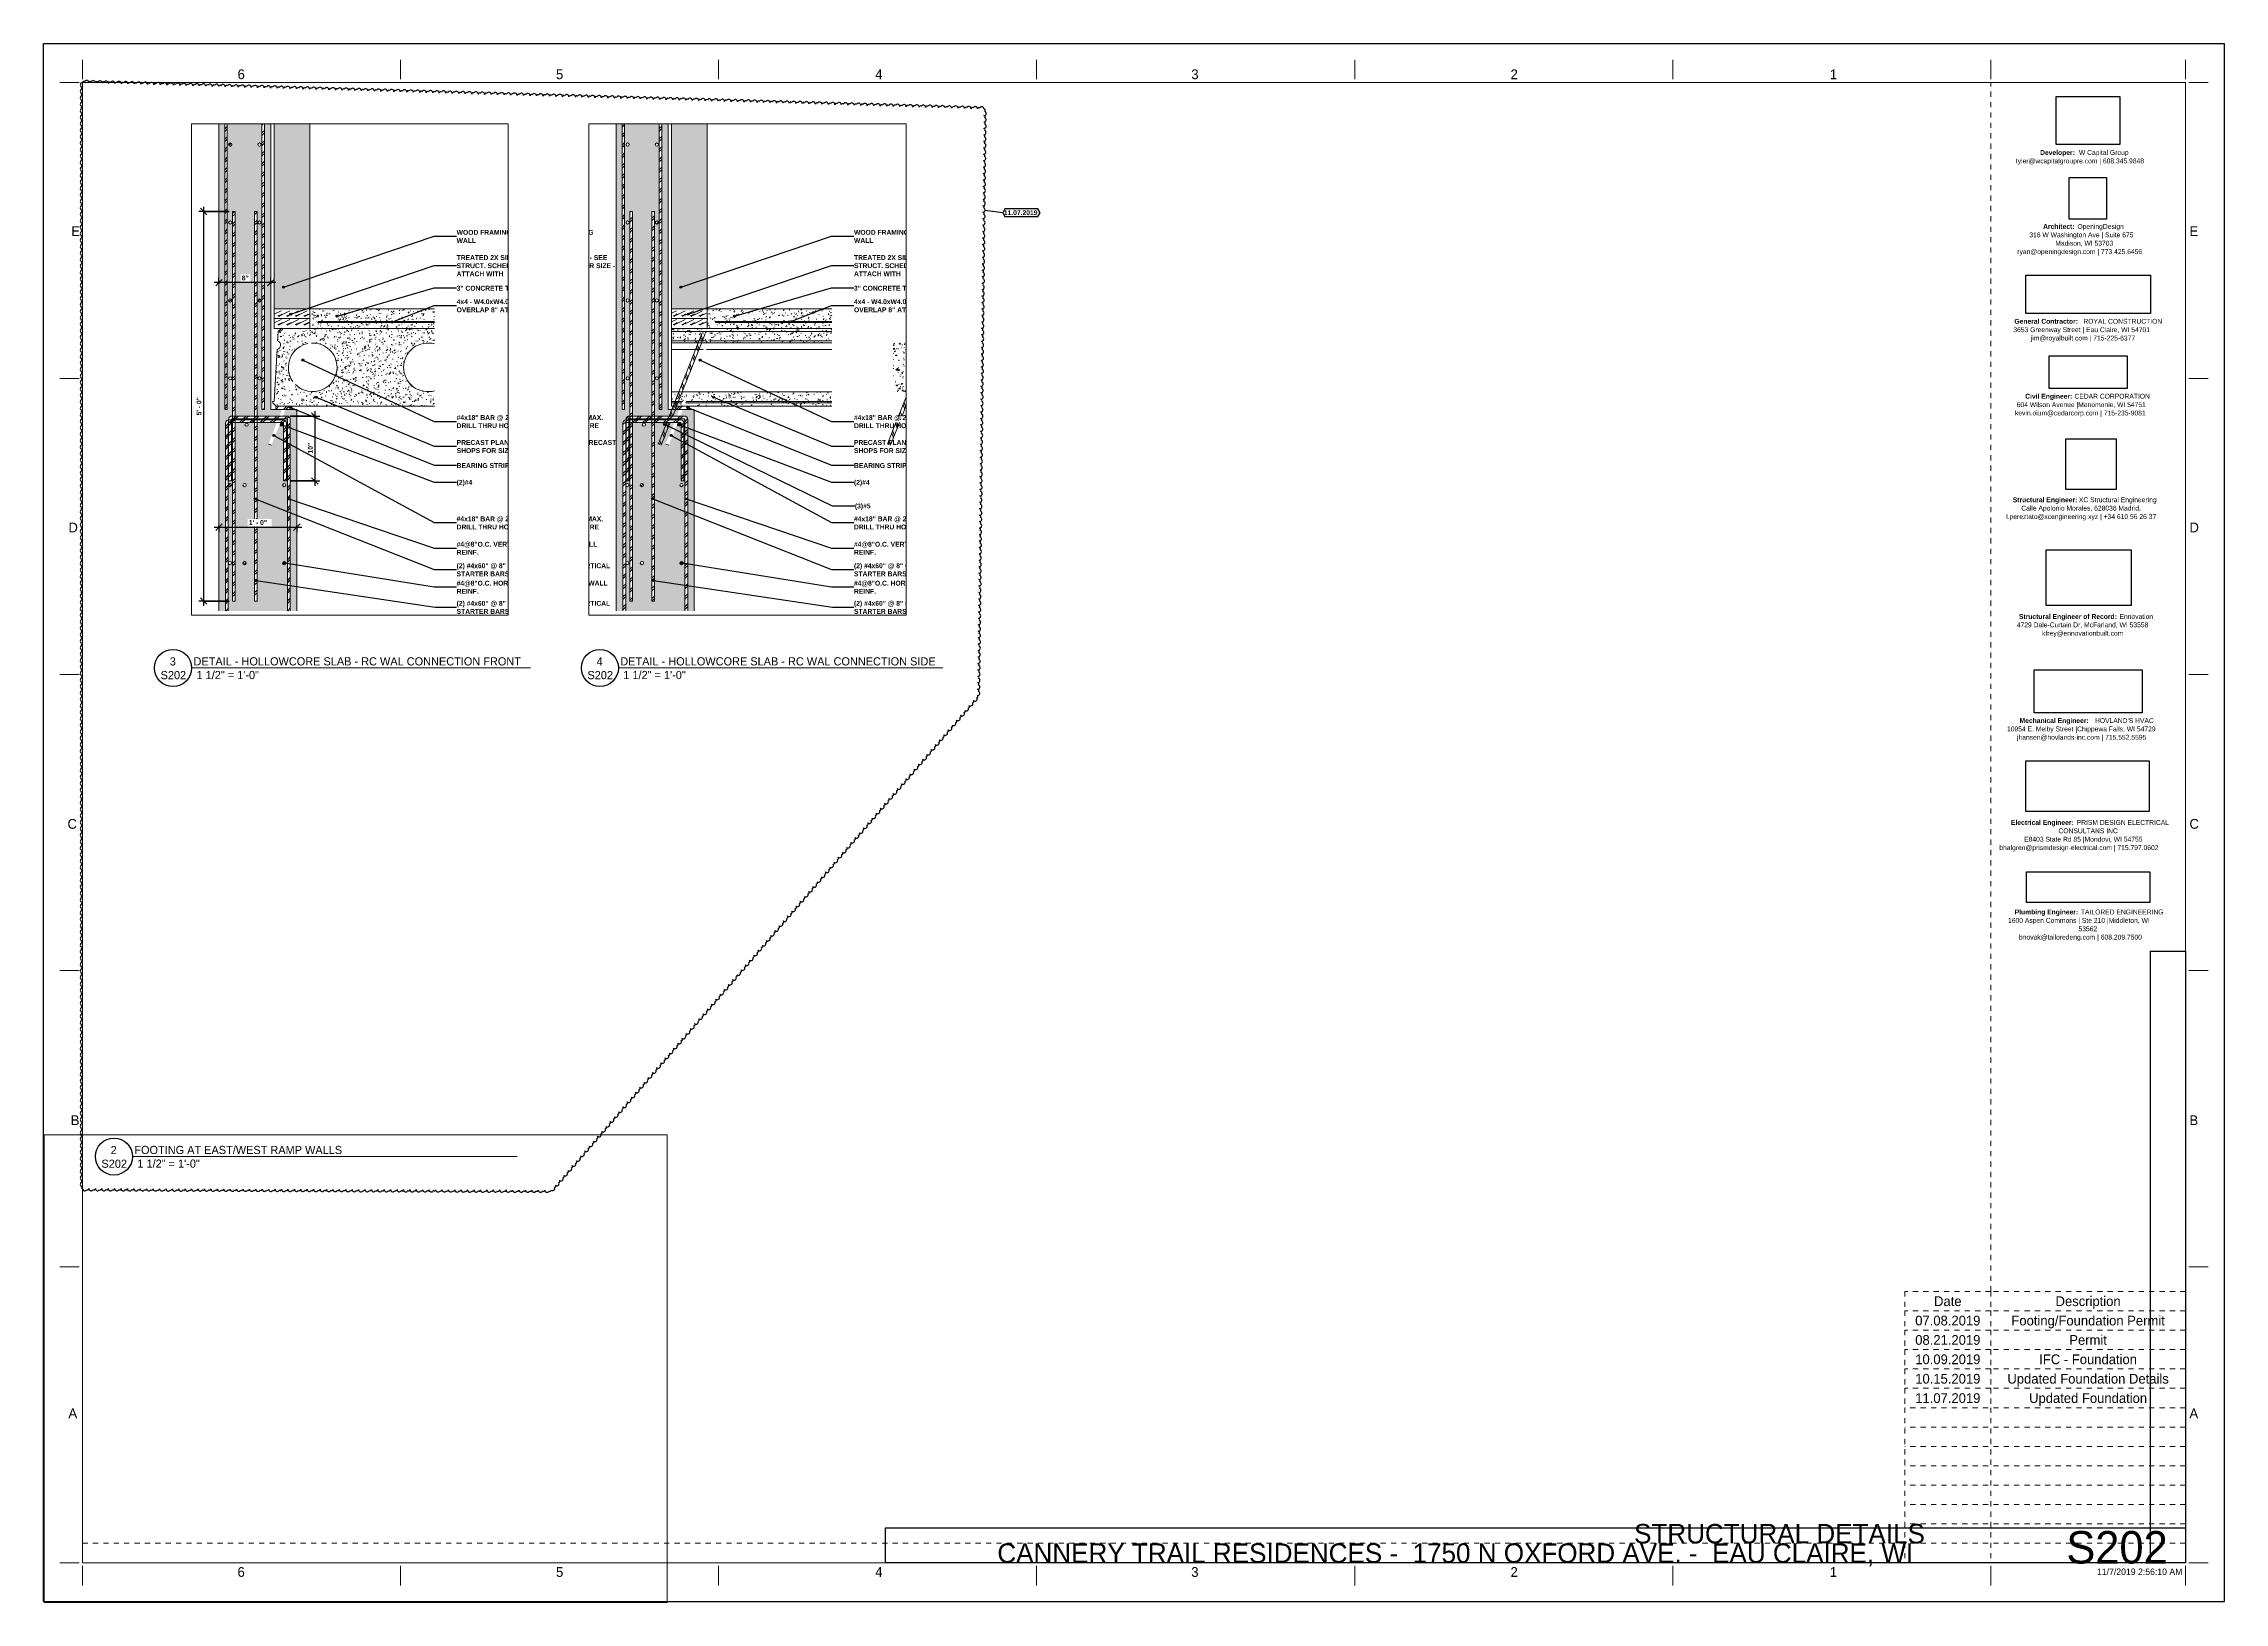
# Paper-space layout 'Layout1' of a CAD drawing. Header units: inches. Extents: x 0 to 42, y 0 to 30.
# The model-space entities are those that its viewports show. They can reach past a viewport. Long polylines and large blocks are cut down to what shows.
import ezdxf

# ---------------------------------------------------------------- set-up
doc = ezdxf.new("R2010")
doc.units = ezdxf.units.IN
doc.header["$MEASUREMENT"] = 0
doc.linetypes.add('Dot 1_32_', pattern=[0.03125, 0, -0.03125])
for name, color, linetype, lineweight in [('A-ANNO-DIMS', 211, 'Continuous', 9), ('A-ANNO-DIMS-8', 211, 'Continuous', 9), ('A-ANNO-IDEN', 131, 'Continuous', 30), ('A-DETL', 90, 'Dot 1_32_', 13), ('A-WALL', 113, 'Continuous', 18), ('A-WALL-PATT', 111, 'Continuous', 18), ('G-ANNO-REVC', 71, 'Continuous', 30), ('G-ANNO-REVC-IDEN', 71, 'Continuous', 30), ('G-ANNO-SCHD', 231, 'Continuous', 30), ('G-ANNO-TTLB', 6, 'Continuous', 30), ('G-ANNO-TTLB-MEDM', 33, 'Continuous', 20)]:
    doc.layers.add(name, color=color, linetype=linetype, lineweight=lineweight)
doc.layers.add('G-ANNO-NPLT', color=191, linetype='Continuous', plot=False)
doc.styles.add('Century Gothic', font='', dxfattribs={"height": 0.1875})
doc.styles.add('Century Gothic_1', font='', dxfattribs={"height": 0.09375})
doc.styles.add('Century Gothic_2', font='', dxfattribs={"height": 0.125})
doc.styles.add('Century Gothic_3', font='', dxfattribs={"height": 0.625})
doc.styles.add('Century Gothic_4', font='', dxfattribs={"height": 0.375})
doc.styles.add('Century Gothic_5', font='', dxfattribs={"height": 0.15748})
doc.styles.add('Century Gothic_B', font='', dxfattribs={"height": 0.75})
doc.styles.add('Century Gothic_B_1', font='', dxfattribs={"height": 0.09375})
doc.styles.get('Century Gothic').set_extended_font_data('Century Gothic')
doc.styles.get('Century Gothic_1').set_extended_font_data('Century Gothic')
doc.styles.get('Century Gothic_2').set_extended_font_data('Century Gothic')
doc.styles.get('Century Gothic_3').set_extended_font_data('Century Gothic')
doc.styles.get('Century Gothic_4').set_extended_font_data('Century Gothic')
doc.styles.get('Century Gothic_5').set_extended_font_data('Century Gothic')
doc.styles.get('Century Gothic_B').set_extended_font_data('Century Gothic', bold=True)
doc.styles.get('Century Gothic_B_1').set_extended_font_data('Century Gothic', bold=True)
doc.dimstyles.new('OD__1__Tol__', dxfattribs={"dimscale": 12, "dimtxt": 0.783126, "dimasz": 0.083333, "dimexe": 0.0625, "dimexo": 0.041667, "dimgap": 0.010417, "dimtad": 1, "dimdec": 0, "dimzin": 3, "dimdsep": 46, "dimlunit": 4, "dimtxsty": 'Century Gothic_B', "dimblk1": 'OBLIQUE', "dimblk2": 'OBLIQUE', "dimsah": 1, "dimcen": 0.09, "dimdle": 0.0625, "dimazin": 0, "dimtfac": 1, "dimtdec": 4, "dimtix": 1, "dimtmove": 0, "dimatfit": 3, "dimfxl": 1, "dimtvp": 1, "dimtfill": 1, "dimfrac": 2, "dimtolj": 1, "dimtzin": 0, "dimlwd": 30, "dimlwe": 30, "dimarcsym": 2})
picture_1 = doc.add_image_def('image1.jpg', size_in_pixel=(2440, 1006))
picture_2 = doc.add_image_def('image2.jpg', size_in_pixel=(785, 514))
picture_3 = doc.add_image_def('image3.png', size_in_pixel=(300, 300))
picture_4 = doc.add_image_def('image4.jpg', size_in_pixel=(336, 83))
picture_5 = doc.add_image_def('image5.jpg', size_in_pixel=(278, 110))
picture_6 = doc.add_image_def('image6.jpg', size_in_pixel=(302, 126))
picture_7 = doc.add_image_def('image7.jpg', size_in_pixel=(261, 80))
picture_8 = doc.add_image_def('image8.jpg', size_in_pixel=(344, 261))
picture_9 = doc.add_image_def('image9.jpg', size_in_pixel=(547, 610))
picture_10 = doc.add_image_def('image10.jpg', size_in_pixel=(95, 1663))
picture_11 = doc.add_image_def('image11.jpg', size_in_pixel=(3536, 95))
pattern_1 = [(45, (2007.869, -114.959), (-0.791959595, 0.791959595), []), (45, (2007.869, -113.759), (-0.791959595, 0.791959595), [])]
pattern_2 = [(50, (2007.869, -114.959), (2.29529108, -0.20022947), [0.24, -2.64]), (355, (2007.869, -114.959), (-0.44391855, 2.40684884), [0.192, -2.112]), (100.451, (2008.061, -114.976), (1.85147686, 2.206452), [0.204, -2.244]), (46.184, (2007.869, -114.319), (3.41498314, -0.5298822), [0.36, -3.96]), (96.636, (2008.154, -114.363), (2.9907744, 3.1175039), [0.306, -3.365]), (351.184, (2007.869, -114.319), (2.9911175, 3.1174062), [0.288, -3.168]), (21, (2008.189, -114.479), (1.91043364, -1.28790384), [0.24, -2.64]), (326, (2008.189, -114.479), (0.77860356, 2.3202934), [0.192, -2.112]), (71.451, (2008.349, -114.586), (2.6890473, 1.0321926), [0.204, -2.244]), (37.5, (2007.869, -114.959), (0.038893785, 1.064692103), [0.106, -1.981, 0.106, -2.038, -2.12]), (37.5, (2007.869, -114.959), (0.038893785, 1.064692103), [-4.23, 0.106, -2.014]), (7.5, (2007.869, -114.959), (0.84152303, 1.26163425), [0.106, -1.117, 0.106, -1.933, -0.808]), (7.5, (2007.869, -114.959), (0.84152303, 1.26163425), [-3.261, 0.106, -0.702]), (327.5, (2007.156, -114.959), (1.707841713, -0.07187965), [0.106, -0.694, 0.106, -2.39, -3.312]), (327.5, (2007.156, -114.959), (1.707841713, -0.07187965), [-3.296, 0.106, -3.206]), (317.5, (2006.836, -114.959), (1.86586297, 0.32069512), [0.106, -0.934, 0.106, -1.552, -2.352]), (317.5, (2006.836, -114.959), (1.86586297, 0.32069512), [-2.698, 0.106, -2.246])]
pattern_3 = [(216.87, (2008.402, -113.626), (3.998595239, 2.665207143), [0.666, -5.998]), (206.565, (2009.202, -114.026), (-1.332697705, -1.332695324), [1.49, -1.49]), (198.435, (2009.202, -114.693), (-2.66548265, -1.332269959), [0.843, -3.372])]
pattern_4 = [(50, (2079.869, -114.959), (2.29529108, -0.20022947), [0.24, -2.64]), (355, (2079.869, -114.959), (-0.44391855, 2.40684884), [0.192, -2.112]), (100.451, (2080.061, -114.976), (1.85147686, 2.206452), [0.204, -2.244]), (46.184, (2079.869, -114.319), (3.41498314, -0.5298822), [0.36, -3.96]), (96.636, (2080.154, -114.363), (2.9907744, 3.1175039), [0.306, -3.365]), (351.184, (2079.869, -114.319), (2.9911175, 3.1174062), [0.288, -3.168]), (21, (2080.189, -114.479), (1.91043364, -1.28790384), [0.24, -2.64]), (326, (2080.189, -114.479), (0.77860356, 2.3202934), [0.192, -2.112]), (71.451, (2080.349, -114.586), (2.6890473, 1.0321926), [0.204, -2.244]), (37.5, (2079.869, -114.959), (0.038893785, 1.064692103), [0.106, -1.981, 0.106, -2.038, -2.12]), (37.5, (2079.869, -114.959), (0.038893785, 1.064692103), [-4.23, 0.106, -2.014]), (7.5, (2079.869, -114.959), (0.84152303, 1.26163425), [0.106, -1.117, 0.106, -1.933, -0.808]), (7.5, (2079.869, -114.959), (0.84152303, 1.26163425), [-3.261, 0.106, -0.702]), (327.5, (2079.156, -114.959), (1.707841713, -0.07187965), [0.106, -0.694, 0.106, -2.39, -3.312]), (327.5, (2079.156, -114.959), (1.707841713, -0.07187965), [-3.296, 0.106, -3.206]), (317.5, (2078.836, -114.959), (1.86586297, 0.32069512), [0.106, -0.934, 0.106, -1.552, -2.352]), (317.5, (2078.836, -114.959), (1.86586297, 0.32069512), [-2.698, 0.106, -2.246])]
pattern_5 = [(216.87, (2080.402, -113.626), (3.998595239, 2.665207143), [0.666, -5.998]), (206.565, (2081.202, -114.026), (-1.332697705, -1.332695324), [1.49, -1.49]), (198.435, (2081.202, -114.693), (-2.66548265, -1.332269959), [0.843, -3.372])]
pattern_6 = [(45, (2079.869, -114.959), (-0.791959595, 0.791959595), []), (45, (2079.869, -113.759), (-0.791959595, 0.791959595), [])]

# ---------------------------------------------------------------- blocks, each defined once
blk = doc.blocks.new('OD Title Block - 30x42 - CDs - one-217245-STRUCTURAL DETAILS')
at = {"layer": 'G-ANNO-TTLB'}
for p, q in [((-0.01, 30.014), (41.99, 30.014)), ((-0.01, 0.014), (-0.01, 30.014)), ((41.99, 0.014), (41.99, 30.014)), ((-0.01, 0.014), (41.99, 0.014))]:
    blk.add_line(p, q, dxfattribs=at)
at = {"layer": 'G-ANNO-TTLB', "linetype": 'Dot 1_32_', "lineweight": 13}
for p, q in [((37.49, 5.989), (37.49, 29.264)), ((0.74, 1.137), (35.905, 1.137))]:
    blk.add_line(p, q, dxfattribs=at)
at = {"layer": 'G-ANNO-TTLB-MEDM'}
for p, q in [((0.74, 29.326), (0.74, 29.701)), ((6.865, 29.326), (6.865, 29.701)), ((12.99, 29.326), (12.99, 29.701)), ((19.115, 29.326), (19.115, 29.701)), ((25.24, 29.326), (25.24, 29.701)), ((31.365, 29.326), (31.365, 29.701)), ((37.49, 29.326), (37.49, 29.701)), ((41.24, 29.326), (41.24, 29.701)), ((0.677, 29.264), (0.302, 29.264)), ((0.74, 29.264), (41.24, 29.264)), ((0.74, 29.264), (0.74, 0.764)), ((41.24, 29.264), (41.24, 0.764)), ((41.302, 29.264), (41.677, 29.264)), ((0.677, 23.564), (0.302, 23.564)), ((41.302, 23.564), (41.677, 23.564)), ((0.677, 17.864), (0.302, 17.864)), ((41.302, 17.864), (41.677, 17.864)), ((0.677, 12.164), (0.302, 12.164)), ((41.302, 12.164), (41.677, 12.164)), ((0.677, 6.464), (0.302, 6.464)), ((41.302, 6.464), (41.677, 6.464)), ((0.677, 0.764), (0.302, 0.764)), ((0.74, 0.764), (41.24, 0.764)), ((0.74, 0.701), (0.74, 0.326)), ((6.865, 0.701), (6.865, 0.326)), ((12.99, 0.701), (12.99, 0.326)), ((19.115, 0.701), (19.115, 0.326)), ((25.24, 0.701), (25.24, 0.326)), ((31.365, 0.701), (31.365, 0.326)), ((37.49, 0.701), (37.49, 0.326)), ((41.24, 0.701), (41.24, 0.326)), ((41.302, 0.764), (41.677, 0.764))]:
    blk.add_line(p, q, dxfattribs=at)
at = {"layer": 'G-ANNO-TTLB', "lineweight": 9, "attachment_point": 1}
for s, insert, char_height, width, style in [('6', (3.725, 29.517), 0.188, 0.17675, 'Century Gothic'), ('5', (9.858, 29.517), 0.188, 0.17675, 'Century Gothic'), ('4', (16.007, 29.517), 0.188, 0.17675, 'Century Gothic'), ('3', (22.094, 29.517), 0.188, 0.17675, 'Century Gothic'), ('2', (28.242, 29.517), 0.188, 0.17675, 'Century Gothic'), ('1', (34.391, 29.517), 0.188, 0.17675, 'Century Gothic'), ('tyler@wcapitalgroupre.com | 608.345.9848', (37.974, 27.802), 0.09375, 3.36141, 'Century Gothic_1'), ('Developer: ', (38.44, 27.964), 0.09375, 0.90584, 'Century Gothic_B_1'), ('W Capital Group', (39.188, 27.964), 0.09375, 1.32878, 'Century Gothic_1'), ('E', (0.523, 26.497), 0.188, 0.17044, 'Century Gothic'), ('Architect: ', (38.499, 26.54), 0.09375, 0.80169, 'Century Gothic_B_1'), ('OpeningDesign', (39.16, 26.54), 0.09375, 1.212, 'Century Gothic_1'), ('E', (41.317, 26.497), 0.188, 0.17044, 'Century Gothic'), ('ryan@openingdesign.com | 773.425.6456', (38.002, 26.056), 0.09375, 3.21937, 'Century Gothic_1'), ('316 W Washington Ave | Suite 675', (38.233, 26.379), 0.09375, 2.65756, 'Century Gothic_1'), ('Madison, WI 53703', (38.733, 26.217), 0.09375, 1.44556, 'Century Gothic_1'), ('3653 Greenway Street | Eau Claire, WI 54701', (37.925, 24.552), 0.09375, 3.4845, 'Century Gothic_1'), ('General Contractor: ', (37.946, 24.714), 0.09375, 1.60969, 'Century Gothic_B_1'), ('jim@royalbuilt.com | 715-225-6377', (38.263, 24.391), 0.09375, 2.66387, 'Century Gothic_1'), ('ROYAL CONSTRUCTION', (39.274, 24.714), 0.09375, 1.82116, 'Century Gothic_1'), ('604 Wilson Avenue |Menomonie, WI 54751', (37.99, 23.109), 0.09375, 3.32669, 'Century Gothic_1'), ('Civil Engineer: ', (38.154, 23.271), 0.09375, 1.14888, 'Century Gothic_B_1'), ('CEDAR CORPORATION', (39.102, 23.271), 0.09375, 1.78012, 'Century Gothic_1'), ('kevin.oium@cedarcorp.com | 715-235-9081', (37.956, 22.948), 0.09375, 3.40559, 'Century Gothic_1'), ('Structural Engineer: ', (37.914, 21.277), 0.09375, 1.54341, 'Century Gothic_B_1'), ('Calle Apolonio Morales, 628036 Madrid, ', (38.078, 21.116), 0.09375, 3.15309, 'Century Gothic_1'), ('XC Structural Engineering', (39.188, 21.277), 0.09375, 1.96319, 'Century Gothic_1'), ('D', (0.468, 20.791), 0.188, 0.23672, 'Century Gothic'), ('l.pereztato@xcengineering.xyz | +34 610 56 26 37', (37.787, 20.954), 0.09375, 3.81591, 'Century Gothic_1'), ('D', (41.317, 20.791), 0.188, 0.23672, 'Century Gothic'), ('Structural Engineer of Record: ', (38.034, 19.03), 0.09375, 2.34509, 'Century Gothic_B_1'), ('Ennovation', (39.969, 19.03), 0.0937, 0.87428, 'Century Gothic_1'), ('4729 Dale-Curtain Dr, McFarland, WI 53558', (37.992, 18.869), 0.09375, 3.32037, 'Century Gothic_1'), ('kfrey@ennovationbuilt.com', (38.479, 18.707), 0.09375, 2.13994, 'Century Gothic_1'), ('10954 E. Melby Street |Chippewa Falls, WI 54729', (37.803, 16.865), 0.09375, 3.77487, 'Century Gothic_1'), ('Mechanical Engineer: ', (38.045, 17.026), 0.09375, 1.76119, 'Century Gothic_B_1'), ("HOVLAND'S HVAC", (39.498, 17.026), 0.09375, 1.42663, 'Century Gothic_1'), ('jhansen@hovlands-inc.com | 715.552.5595', (37.996, 16.704), 0.09375, 3.31091, 'Century Gothic_1'), ('C', (0.45, 15.084), 0.188, 0.25881, 'Century Gothic'), ('Electrical Engineer: ', (37.88, 15.064), 0.09375, 1.53394, 'Century Gothic_B_1'), ('E8403 State Rd 85 |Mondovi, WI 54755', (38.133, 14.741), 0.09375, 2.9795, 'Century Gothic_1'), ('CONSULTANS INC', (38.794, 14.903), 0.09375, 1.37613, 'Century Gothic_1'), ('PRISM DESIGN ELECTRICAL ', (39.146, 15.064), 0.09375, 2.09891, 'Century Gothic_1'), ('C', (41.317, 15.084), 0.188, 0.25881, 'Century Gothic'), ('bhalgren@prismdesign-electrical.com | 715.797.0602', (37.656, 14.58), 0.09375, 4.13469, 'Century Gothic_1'), ('1600 Aspen Commons | Ste 210 |Middleton, WI ', (37.823, 13.178), 0.09375, 3.77172, 'Century Gothic_1'), ('Plumbing Engineer: ', (37.951, 13.34), 0.09375, 1.54656, 'Century Gothic_B_1'), ('TAILORED ENGINEERING', (39.227, 13.34), 0.09375, 1.87166, 'Century Gothic_1'), ('bnovak@tailoredeng.com | 608.209.7500', (38.034, 12.856), 0.09375, 3.21622, 'Century Gothic_1'), ('53562', (39.18, 13.017), 0.0937, 0.44188, 'Century Gothic_1'), ('B', (0.512, 9.378), 0.188, 0.18306, 'Century Gothic'), ('B', (41.317, 9.378), 0.188, 0.18306, 'Century Gothic'), ('A', (0.468, 3.734), 0.188, 0.23672, 'Century Gothic'), ('A', (41.317, 3.734), 0.188, 0.23672, 'Century Gothic'), ('6', (3.724, 0.679), 0.188, 0.17675, 'Century Gothic'), ('5', (9.858, 0.679), 0.188, 0.17675, 'Century Gothic'), ('4', (16.007, 0.679), 0.188, 0.17675, 'Century Gothic'), ('3', (22.093, 0.679), 0.188, 0.17675, 'Century Gothic'), ('2', (28.242, 0.679), 0.188, 0.17675, 'Century Gothic'), ('1', (34.39, 0.679), 0.188, 0.17675, 'Century Gothic')]:
    blk.add_mtext(s, dxfattribs=dict(at, insert=insert, char_height=char_height, width=width, style=style))
at = {"layer": 'G-ANNO-TTLB'}
image = blk.add_image(picture_8, insert=(38.752, 28.068), size_in_units=(1.226, 0.93), dxfattribs=at)
image.dxf.flags = 7
image = blk.add_image(picture_9, insert=(38.999, 26.632), size_in_units=(0.719, 0.802), rotation=0, dxfattribs=at)
image.dxf.flags = 7
image = blk.add_image(picture_7, insert=(38.163, 24.818), size_in_units=(2.404, 0.737), dxfattribs=at)
image.dxf.flags = 7
image = blk.add_image(picture_6, insert=(38.612, 23.375), size_in_units=(1.506, 0.628), dxfattribs=at)
image.dxf.flags = 7
image = blk.add_image(picture_3, insert=(38.938, 21.431), size_in_units=(0.97, 0.97), dxfattribs=at)
image.dxf.flags = 7
image = blk.add_image(picture_2, insert=(38.558, 19.194), size_in_units=(1.638, 1.072), dxfattribs=at)
image.dxf.flags = 7
image = blk.add_image(picture_5, insert=(38.326, 17.131), size_in_units=(2.077, 0.822), dxfattribs=at)
image.dxf.flags = 7
image = blk.add_image(picture_1, insert=(38.167, 15.226), size_in_units=(2.376, 0.98), dxfattribs=at)
image.dxf.flags = 7
image = blk.add_image(picture_4, insert=(38.179, 13.479), size_in_units=(2.372, 0.586), dxfattribs=at)
image.dxf.flags = 7
image = blk.add_image(picture_10, insert=(40.567, 0.764), size_in_units=(0.673, 11.775), dxfattribs=at)
image.dxf.flags = 7
image = blk.add_image(picture_11, insert=(16.203, 0.764), size_in_units=(25.037, 0.673), dxfattribs=at)
image.dxf.flags = 7
blk = doc.blocks.new('Viewport - TITLE - SCALE-1124179-STRUCTURAL DETAILS')
at = {"layer": 'G-ANNO-TTLB'}
blk.add_circle((-0.357, 0), 0.357, dxfattribs=at)
blk = doc.blocks.new('Family - ___-1978554-STRUCTURAL DETAILS')
at = {"layer": 'G-ANNO-REVC'}
for centre, radius, start, end in [((0.74, 29.22), 0.0436, 90, 244.7912), ((0.74, 29.095), 0.0436, 90, 244.7912), ((0.74, 28.971), 0.0436, 90, 244.7912), ((0.74, 29.164), 0.0249, 138.1897, 270), ((0.74, 29.039), 0.0249, 138.1897, 270), ((0.765, 29.263), 0.025, 46.5039, 178.3142), ((0.821, 29.261), 0.0437, 358.3142, 153.1054), ((0.89, 29.259), 0.025, 46.5039, 178.3142), ((0.946, 29.257), 0.0437, 358.3142, 153.1054), ((1.014, 29.255), 0.025, 46.5039, 178.3142), ((1.071, 29.254), 0.0437, 358.3142, 153.1054), ((1.139, 29.252), 0.025, 46.5039, 178.3142), ((1.196, 29.25), 0.0437, 358.3142, 153.1054), ((1.264, 29.248), 0.025, 46.5039, 178.3142), ((1.32, 29.246), 0.0437, 358.3142, 153.1054), ((1.389, 29.244), 0.025, 46.5039, 178.3142), ((1.445, 29.243), 0.0437, 358.3142, 153.1054), ((1.514, 29.241), 0.025, 46.5039, 178.3142), ((1.57, 29.239), 0.0437, 358.3142, 153.1054), ((1.639, 29.237), 0.025, 46.5039, 178.3142), ((1.695, 29.235), 0.0437, 358.3142, 153.1054), ((1.764, 29.233), 0.025, 46.5039, 178.3142), ((1.82, 29.232), 0.0437, 358.3142, 153.1054), ((1.889, 29.23), 0.025, 46.5039, 178.3142), ((1.945, 29.228), 0.0437, 358.3142, 153.1054), ((2.014, 29.226), 0.025, 46.5039, 178.3142), ((2.07, 29.224), 0.0437, 358.3142, 153.1054), ((2.139, 29.222), 0.025, 46.5039, 178.3142), ((2.195, 29.221), 0.0437, 358.3142, 153.1054), ((2.263, 29.219), 0.025, 46.5039, 178.3142), ((2.32, 29.217), 0.0437, 358.3142, 153.1054), ((2.388, 29.215), 0.025, 46.5039, 178.3142), ((2.445, 29.213), 0.0437, 358.3142, 153.1054), ((2.513, 29.211), 0.025, 46.5039, 178.3142), ((2.569, 29.21), 0.0437, 358.3142, 153.1054), ((2.638, 29.208), 0.025, 46.5039, 178.3142), ((2.694, 29.206), 0.0437, 358.3142, 153.1054), ((2.763, 29.204), 0.025, 46.5039, 178.3142), ((2.819, 29.202), 0.0437, 358.3142, 153.1054), ((2.888, 29.2), 0.025, 46.5039, 178.3142), ((2.944, 29.199), 0.0437, 358.3142, 153.1054), ((3.013, 29.197), 0.025, 46.5039, 178.3142), ((3.069, 29.195), 0.0437, 358.3142, 153.1054), ((3.138, 29.193), 0.025, 46.5039, 178.3142), ((3.194, 29.191), 0.0437, 358.3142, 153.1054), ((3.263, 29.189), 0.025, 46.5039, 178.3142), ((3.319, 29.188), 0.0437, 358.3142, 153.1054), ((3.388, 29.186), 0.025, 46.5039, 178.3142), ((3.444, 29.184), 0.0437, 358.3142, 153.1054), ((3.513, 29.182), 0.025, 46.5039, 178.3142), ((3.569, 29.18), 0.0437, 358.3142, 153.1054), ((3.637, 29.178), 0.025, 46.5039, 178.3142), ((3.694, 29.177), 0.0437, 358.3142, 153.1054), ((3.762, 29.175), 0.025, 46.5039, 178.3142), ((3.819, 29.173), 0.0437, 358.3142, 153.1054), ((3.887, 29.171), 0.025, 46.5039, 178.3142), ((3.943, 29.169), 0.0437, 358.3142, 153.1054), ((4.012, 29.167), 0.025, 46.5039, 178.3142), ((4.068, 29.166), 0.0437, 358.3142, 153.1054), ((4.137, 29.164), 0.025, 46.5039, 178.3142), ((4.193, 29.162), 0.0437, 358.3142, 153.1054), ((4.262, 29.16), 0.025, 46.5039, 178.3142), ((4.318, 29.158), 0.0437, 358.3142, 153.1054), ((4.387, 29.156), 0.025, 46.5039, 178.3142), ((4.443, 29.155), 0.0437, 358.3142, 153.1054), ((4.512, 29.152), 0.025, 46.5039, 178.3142), ((4.568, 29.151), 0.0437, 358.3142, 153.1054), ((4.637, 29.149), 0.025, 46.5039, 178.3142), ((4.693, 29.147), 0.0437, 358.3142, 153.1054), ((4.762, 29.145), 0.025, 46.5039, 178.3142), ((4.818, 29.143), 0.0437, 358.3142, 153.1054), ((4.886, 29.141), 0.025, 46.5039, 178.3142), ((4.943, 29.14), 0.0437, 358.3142, 153.1054), ((5.011, 29.138), 0.025, 46.5039, 178.3142), ((5.068, 29.136), 0.0437, 358.3142, 153.1054), ((5.136, 29.134), 0.025, 46.5039, 178.3142), ((5.192, 29.132), 0.0437, 358.3142, 153.1054), ((5.261, 29.13), 0.025, 46.5039, 178.3142), ((5.317, 29.129), 0.0437, 358.3142, 153.1054), ((5.386, 29.127), 0.025, 46.5039, 178.3142), ((5.442, 29.125), 0.0437, 358.3142, 153.1054), ((5.511, 29.123), 0.025, 46.5039, 178.3142), ((5.567, 29.121), 0.0437, 358.3142, 153.1054), ((5.636, 29.119), 0.025, 46.5039, 178.3142), ((5.692, 29.118), 0.0437, 358.3142, 153.1054), ((5.761, 29.116), 0.025, 46.5039, 178.3142), ((5.817, 29.114), 0.0437, 358.3142, 153.1054), ((5.886, 29.112), 0.025, 46.5039, 178.3142), ((5.942, 29.11), 0.0437, 358.3142, 153.1054), ((6.011, 29.108), 0.025, 46.5039, 178.3142), ((6.067, 29.107), 0.0437, 358.3142, 153.1054), ((6.135, 29.105), 0.025, 46.5039, 178.3142), ((6.192, 29.103), 0.0437, 358.3142, 153.1054), ((6.26, 29.101), 0.025, 46.5039, 178.3142), ((6.317, 29.099), 0.0437, 358.3142, 153.1054), ((6.385, 29.097), 0.025, 46.5039, 178.3142), ((6.441, 29.096), 0.0437, 358.3142, 153.1054), ((6.51, 29.094), 0.025, 46.5039, 178.3142), ((6.566, 29.092), 0.0437, 358.3142, 153.1054), ((6.635, 29.09), 0.025, 46.5039, 178.3142), ((6.691, 29.088), 0.0437, 358.3142, 153.1054), ((6.76, 29.086), 0.025, 46.5039, 178.3142), ((6.816, 29.085), 0.0437, 358.3142, 153.1054), ((6.885, 29.083), 0.025, 46.5039, 178.3142), ((6.941, 29.081), 0.0437, 358.3142, 153.1054), ((7.01, 29.079), 0.025, 46.5039, 178.3142), ((7.066, 29.077), 0.0437, 358.3142, 153.1054), ((7.135, 29.075), 0.025, 46.5039, 178.3142), ((7.191, 29.074), 0.0437, 358.3142, 153.1054), ((7.26, 29.072), 0.025, 46.5039, 178.3142), ((7.316, 29.07), 0.0437, 358.3142, 153.1054), ((7.385, 29.068), 0.025, 46.5039, 178.3142), ((7.441, 29.066), 0.0437, 358.3142, 153.1054), ((7.509, 29.064), 0.025, 46.5039, 178.3142), ((7.566, 29.063), 0.0437, 358.3142, 153.1054), ((7.634, 29.061), 0.025, 46.5039, 178.3142), ((7.691, 29.059), 0.0437, 358.3142, 153.1054), ((7.759, 29.057), 0.025, 46.5039, 178.3142), ((7.815, 29.055), 0.0437, 358.3142, 153.1054), ((7.884, 29.053), 0.025, 46.5039, 178.3142), ((7.94, 29.052), 0.0437, 358.3142, 153.1054), ((8.009, 29.05), 0.025, 46.5039, 178.3142), ((8.065, 29.048), 0.0437, 358.3142, 153.1054), ((8.134, 29.046), 0.025, 46.5039, 178.3142), ((8.19, 29.044), 0.0437, 358.3142, 153.1054), ((8.259, 29.042), 0.025, 46.5039, 178.3142), ((8.315, 29.041), 0.0437, 358.3142, 153.1054), ((8.384, 29.039), 0.025, 46.5039, 178.3142), ((8.44, 29.037), 0.0437, 358.3142, 153.1054), ((8.509, 29.035), 0.025, 46.5039, 178.3142), ((8.565, 29.033), 0.0437, 358.3142, 153.1054), ((8.634, 29.031), 0.025, 46.5039, 178.3142), ((8.69, 29.03), 0.0437, 358.3142, 153.1054), ((8.758, 29.028), 0.025, 46.5039, 178.3142), ((8.815, 29.026), 0.0437, 358.3142, 153.1054), ((8.883, 29.024), 0.025, 46.5039, 178.3142), ((8.94, 29.022), 0.0437, 358.3142, 153.1054), ((9.008, 29.02), 0.025, 46.5039, 178.3142), ((9.064, 29.019), 0.0437, 358.3142, 153.1054), ((9.133, 29.016), 0.025, 46.5039, 178.3142), ((9.189, 29.015), 0.0437, 358.3142, 153.1054), ((9.258, 29.013), 0.025, 46.5039, 178.3142), ((9.314, 29.011), 0.0437, 358.3142, 153.1054), ((9.383, 29.009), 0.025, 46.5039, 178.3142), ((9.439, 29.007), 0.0437, 358.3142, 153.1054), ((9.508, 29.005), 0.025, 46.5039, 178.3142), ((9.564, 29.004), 0.0437, 358.3142, 153.1054), ((9.633, 29.002), 0.025, 46.5039, 178.3142), ((9.689, 29), 0.0437, 358.3142, 153.1054), ((9.758, 28.998), 0.025, 46.5039, 178.3142), ((9.814, 28.996), 0.0437, 358.3142, 153.1054), ((9.883, 28.994), 0.025, 46.5039, 178.3142), ((9.939, 28.993), 0.0437, 358.3142, 153.1054), ((10.007, 28.991), 0.025, 46.5039, 178.3142), ((10.064, 28.989), 0.0437, 358.3142, 153.1054), ((10.132, 28.987), 0.025, 46.5039, 178.3142), ((10.189, 28.985), 0.0437, 358.3142, 153.1054), ((10.257, 28.983), 0.025, 46.5039, 178.3142), ((10.313, 28.982), 0.0437, 358.3142, 153.1054), ((10.382, 28.98), 0.025, 46.5039, 178.3142), ((10.438, 28.978), 0.0437, 358.3142, 153.1054), ((10.507, 28.976), 0.025, 46.5039, 178.3142), ((10.563, 28.974), 0.0437, 358.3142, 153.1054), ((10.632, 28.972), 0.025, 46.5039, 178.3142), ((10.688, 28.971), 0.0437, 358.3142, 153.1054), ((10.757, 28.969), 0.025, 46.5039, 178.3142), ((10.813, 28.967), 0.0437, 358.3142, 153.1054), ((10.882, 28.965), 0.025, 46.5039, 178.3142), ((10.938, 28.963), 0.0437, 358.3142, 153.1054), ((11.007, 28.961), 0.025, 46.5039, 178.3142), ((11.063, 28.96), 0.0437, 358.3142, 153.1054), ((11.132, 28.958), 0.025, 46.5039, 178.3142), ((11.188, 28.956), 0.0437, 358.3142, 153.1054), ((11.313, 28.952), 0.0437, 358.3142, 153.1054), ((11.438, 28.949), 0.0437, 358.3142, 153.1054), ((11.563, 28.945), 0.0437, 358.3142, 153.1054), ((11.687, 28.941), 0.0437, 358.3142, 153.1054), ((11.812, 28.938), 0.0437, 358.3142, 153.1054), ((0.74, 28.846), 0.0436, 90, 244.7912), ((0.74, 28.722), 0.0436, 90, 244.7912), ((0.74, 28.597), 0.0436, 90, 244.7912), ((0.74, 28.915), 0.0249, 138.1897, 270), ((0.74, 28.79), 0.0249, 138.1897, 270), ((0.74, 28.666), 0.0249, 138.1897, 270), ((11.257, 28.954), 0.025, 46.5039, 178.3142), ((11.381, 28.95), 0.025, 46.5039, 178.3142), ((11.506, 28.947), 0.025, 46.5039, 178.3142), ((11.631, 28.943), 0.025, 46.5039, 178.3142), ((11.756, 28.939), 0.025, 46.5039, 178.3142), ((11.881, 28.936), 0.025, 46.5039, 178.3142), ((11.937, 28.934), 0.0437, 358.3142, 153.1054), ((12.006, 28.932), 0.025, 46.5039, 178.3142), ((12.062, 28.93), 0.0437, 358.3142, 153.1054), ((12.131, 28.928), 0.025, 46.5039, 178.3142), ((12.187, 28.927), 0.0437, 358.3142, 153.1054), ((12.256, 28.925), 0.025, 46.5039, 178.3142), ((12.312, 28.923), 0.0437, 358.3142, 153.1054), ((12.381, 28.921), 0.025, 46.5039, 178.3142), ((12.437, 28.919), 0.0437, 358.3142, 153.1054), ((12.506, 28.917), 0.025, 46.5039, 178.3142), ((12.562, 28.916), 0.0437, 358.3142, 153.1054), ((12.63, 28.914), 0.025, 46.5039, 178.3142), ((12.687, 28.912), 0.0437, 358.3142, 153.1054), ((12.755, 28.91), 0.025, 46.5039, 178.3142), ((12.812, 28.908), 0.0437, 358.3142, 153.1054), ((12.88, 28.906), 0.025, 46.5039, 178.3142), ((12.936, 28.905), 0.0437, 358.3142, 153.1054), ((13.005, 28.903), 0.025, 46.5039, 178.3142), ((13.061, 28.901), 0.0437, 358.3142, 153.1054), ((13.13, 28.899), 0.025, 46.5039, 178.3142), ((13.186, 28.897), 0.0437, 358.3142, 153.1054), ((13.255, 28.895), 0.025, 46.5039, 178.3142), ((13.311, 28.894), 0.0437, 358.3142, 153.1054), ((13.38, 28.891), 0.025, 46.5039, 178.3142), ((13.436, 28.89), 0.0437, 358.3142, 153.1054), ((13.505, 28.888), 0.025, 46.5039, 178.3142), ((13.561, 28.886), 0.0437, 358.3142, 153.1054), ((13.63, 28.884), 0.025, 46.5039, 178.3142), ((13.686, 28.882), 0.0437, 358.3142, 153.1054), ((13.755, 28.88), 0.025, 46.5039, 178.3142), ((13.811, 28.879), 0.0437, 358.3142, 153.1054), ((13.879, 28.877), 0.025, 46.5039, 178.3142), ((13.936, 28.875), 0.0437, 358.3142, 153.1054), ((14.004, 28.873), 0.025, 46.5039, 178.3142), ((14.061, 28.871), 0.0437, 358.3142, 153.1054), ((14.129, 28.869), 0.025, 46.5039, 178.3142), ((14.186, 28.868), 0.0437, 358.3142, 153.1054), ((14.254, 28.866), 0.025, 46.5039, 178.3142), ((14.31, 28.864), 0.0437, 358.3142, 153.1054), ((14.379, 28.862), 0.025, 46.5039, 178.3142), ((14.435, 28.86), 0.0437, 358.3142, 153.1054), ((14.504, 28.858), 0.025, 46.5039, 178.3142), ((14.56, 28.857), 0.0437, 358.3142, 153.1054), ((14.629, 28.855), 0.025, 46.5039, 178.3142), ((14.685, 28.853), 0.0437, 358.3142, 153.1054), ((14.754, 28.851), 0.025, 46.5039, 178.3142), ((14.81, 28.849), 0.0437, 358.3142, 153.1054), ((14.879, 28.847), 0.025, 46.5039, 178.3142), ((14.935, 28.846), 0.0437, 358.3142, 153.1054), ((15.004, 28.844), 0.025, 46.5039, 178.3142), ((15.06, 28.842), 0.0437, 358.3142, 153.1054), ((15.129, 28.84), 0.025, 46.5039, 178.3142), ((15.185, 28.838), 0.0437, 358.3142, 153.1054), ((15.253, 28.836), 0.025, 46.5039, 178.3142), ((15.31, 28.835), 0.0437, 358.3142, 153.1054), ((15.378, 28.833), 0.025, 46.5039, 178.3142), ((15.435, 28.831), 0.0437, 358.3142, 153.1054), ((15.503, 28.829), 0.025, 46.5039, 178.3142), ((15.559, 28.827), 0.0437, 358.3142, 153.1054), ((15.628, 28.825), 0.025, 46.5039, 178.3142), ((15.684, 28.824), 0.0437, 358.3142, 153.1054), ((15.753, 28.822), 0.025, 46.5039, 178.3142), ((15.809, 28.82), 0.0437, 358.3142, 153.1054), ((15.878, 28.818), 0.025, 46.5039, 178.3142), ((15.934, 28.816), 0.0437, 358.3142, 153.1054), ((16.003, 28.814), 0.025, 46.5039, 178.3142), ((16.059, 28.813), 0.0437, 358.3142, 153.1054), ((16.128, 28.811), 0.025, 46.5039, 178.3142), ((16.184, 28.809), 0.0437, 358.3142, 153.1054), ((16.253, 28.807), 0.025, 46.5039, 178.3142), ((16.309, 28.805), 0.0437, 358.3142, 153.1054), ((16.378, 28.803), 0.025, 46.5039, 178.3142), ((16.434, 28.802), 0.0437, 358.3142, 153.1054), ((16.502, 28.8), 0.025, 46.5039, 178.3142), ((16.559, 28.798), 0.0437, 358.3142, 153.1054), ((16.627, 28.796), 0.025, 46.5039, 178.3142), ((16.684, 28.794), 0.0437, 358.3142, 153.1054), ((16.752, 28.792), 0.025, 46.5039, 178.3142), ((16.808, 28.791), 0.0437, 358.3142, 153.1054), ((16.877, 28.789), 0.025, 46.5039, 178.3142), ((16.933, 28.787), 0.0437, 358.3142, 153.1054), ((17.002, 28.785), 0.025, 46.5039, 178.3142), ((17.058, 28.783), 0.0437, 358.3142, 153.1054), ((17.127, 28.781), 0.025, 46.5039, 178.3142), ((17.183, 28.78), 0.0437, 358.3142, 153.1054), ((17.252, 28.778), 0.025, 46.5039, 178.3142), ((17.308, 28.776), 0.0437, 358.3142, 153.1054), ((17.377, 28.774), 0.025, 46.5039, 178.3142), ((17.433, 28.772), 0.0437, 358.3142, 153.1054), ((17.502, 28.77), 0.025, 46.5039, 178.3142), ((17.558, 28.769), 0.0437, 358.3142, 153.1054), ((17.627, 28.767), 0.025, 46.5039, 178.3142), ((17.683, 28.765), 0.0437, 358.3142, 153.1054), ((17.752, 28.763), 0.025, 46.5039, 178.3142), ((17.808, 28.761), 0.0437, 358.3142, 153.1054), ((17.876, 28.759), 0.025, 46.5039, 178.3142), ((17.933, 28.757), 0.0437, 358.3142, 153.1054), ((18.001, 28.755), 0.025, 46.5039, 178.3142), ((18.058, 28.754), 0.0437, 358.3142, 153.1054), ((18.099, 28.548), 0.0434, 269.3687, 64.1599), ((18.1, 28.672), 0.0434, 269.3687, 64.1599), ((18.1, 28.604), 0.0248, 317.5584, 89.3687), ((18.101, 28.728), 0.0248, 317.5584, 89.3687), ((0.74, 28.473), 0.0436, 90, 244.7912), ((0.74, 28.348), 0.0436, 90, 244.7912), ((0.74, 28.224), 0.0436, 90, 244.7912), ((0.74, 28.099), 0.0436, 90, 244.7912), ((0.74, 28.541), 0.0249, 138.1897, 270), ((0.74, 28.417), 0.0249, 138.1897, 270), ((0.74, 28.292), 0.0249, 138.1897, 270), ((0.74, 28.168), 0.0249, 138.1897, 270), ((18.095, 28.175), 0.0434, 269.3687, 64.1599), ((18.096, 28.3), 0.0434, 269.3687, 64.1599), ((18.095, 28.231), 0.0248, 317.5584, 89.3687), ((18.098, 28.424), 0.0434, 269.3687, 64.1599), ((18.097, 28.355), 0.0248, 317.5584, 89.3687), ((18.098, 28.479), 0.0248, 317.5584, 89.3687), ((0.74, 27.975), 0.0436, 90, 244.7912), ((0.74, 27.85), 0.0436, 90, 244.7912), ((0.74, 27.726), 0.0436, 90, 244.7912), ((0.74, 28.043), 0.0249, 138.1897, 270), ((0.74, 27.919), 0.0249, 138.1897, 270), ((0.74, 27.794), 0.0249, 138.1897, 270), ((18.091, 27.803), 0.0434, 269.3687, 64.1599), ((18.09, 27.735), 0.0248, 317.5584, 89.3687), ((18.092, 27.927), 0.0434, 269.3687, 64.1599), ((18.091, 27.859), 0.0248, 317.5584, 89.3687), ((18.094, 28.051), 0.0434, 269.3687, 64.1599), ((18.093, 27.983), 0.0248, 317.5584, 89.3687), ((18.094, 28.107), 0.0248, 317.5584, 89.3687), ((0.74, 27.601), 0.0436, 90, 244.7912), ((0.74, 27.477), 0.0436, 90, 244.7912), ((0.74, 27.352), 0.0436, 90, 244.7912), ((0.74, 27.67), 0.0249, 138.1897, 270), ((0.74, 27.545), 0.0249, 138.1897, 270), ((0.74, 27.42), 0.0249, 138.1897, 270), ((0.74, 27.296), 0.0249, 138.1897, 270), ((18.085, 27.307), 0.0434, 269.3687, 64.1599), ((18.087, 27.431), 0.0434, 269.3687, 64.1599), ((18.086, 27.362), 0.0248, 317.5584, 89.3687), ((18.088, 27.555), 0.0434, 269.3687, 64.1599), ((18.087, 27.487), 0.0248, 317.5584, 89.3687), ((18.089, 27.679), 0.0434, 269.3687, 64.1599), ((18.089, 27.611), 0.0248, 317.5584, 89.3687), ((0.74, 27.227), 0.0436, 90, 244.7912), ((0.74, 27.103), 0.0436, 90, 244.7912), ((0.74, 26.978), 0.0436, 90, 244.7912), ((0.74, 26.854), 0.0436, 90, 244.7912), ((0.74, 27.171), 0.0249, 138.1897, 270), ((0.74, 27.047), 0.0249, 138.1897, 270), ((0.74, 26.922), 0.0249, 138.1897, 270), ((18.081, 26.934), 0.0434, 269.3687, 64.1599), ((18.08, 26.866), 0.0248, 317.5584, 89.3687), ((18.083, 27.058), 0.0434, 269.3687, 64.1599), ((18.082, 26.99), 0.0248, 317.5584, 89.3687), ((18.084, 27.183), 0.0434, 269.3687, 64.1599), ((18.083, 27.114), 0.0248, 317.5584, 89.3687), ((18.085, 27.238), 0.0248, 317.5584, 89.3687), ((0.74, 26.729), 0.0436, 90, 244.7912), ((0.74, 26.605), 0.0436, 90, 244.7912), ((0.74, 26.48), 0.0436, 90, 244.7912), ((0.74, 26.798), 0.0249, 138.1897, 270), ((0.74, 26.673), 0.0249, 138.1897, 270), ((0.74, 26.549), 0.0249, 138.1897, 270), ((18.076, 26.438), 0.0434, 269.3687, 64.1599), ((18.077, 26.562), 0.0434, 269.3687, 64.1599), ((18.076, 26.494), 0.0248, 317.5584, 89.3687), ((18.078, 26.686), 0.0434, 269.3687, 64.1599), ((18.078, 26.618), 0.0248, 317.5584, 89.3687), ((18.08, 26.81), 0.0434, 269.3687, 64.1599), ((18.079, 26.742), 0.0248, 317.5584, 89.3687), ((0.74, 26.356), 0.0436, 90, 244.7912), ((0.74, 26.231), 0.0436, 90, 244.7912), ((0.74, 26.107), 0.0436, 90, 244.7912), ((0.74, 26.424), 0.0249, 138.1897, 270), ((0.74, 26.3), 0.0249, 138.1897, 270), ((0.74, 26.175), 0.0249, 138.1897, 270), ((0.74, 26.051), 0.0249, 138.1897, 270), ((18.072, 26.066), 0.0434, 269.3687, 64.1599), ((18.073, 26.19), 0.0434, 269.3687, 64.1599), ((18.072, 26.121), 0.0248, 317.5584, 89.3687), ((18.074, 26.314), 0.0434, 269.3687, 64.1599), ((18.074, 26.245), 0.0248, 317.5584, 89.3687), ((18.075, 26.37), 0.0248, 317.5584, 89.3687), ((0.74, 25.982), 0.0436, 90, 244.7912), ((0.74, 25.858), 0.0436, 90, 244.7912), ((0.74, 25.733), 0.0436, 90, 244.7912), ((0.74, 25.609), 0.0436, 90, 244.7912), ((0.74, 25.926), 0.0249, 138.1897, 270), ((0.74, 25.802), 0.0249, 138.1897, 270), ((0.74, 25.677), 0.0249, 138.1897, 270), ((18.068, 25.693), 0.0434, 269.3687, 64.1599), ((18.067, 25.625), 0.0248, 317.5584, 89.3687), ((18.069, 25.817), 0.0434, 269.3687, 64.1599), ((18.068, 25.749), 0.0248, 317.5584, 89.3687), ((18.07, 25.941), 0.0434, 269.3687, 64.1599), ((18.07, 25.873), 0.0248, 317.5584, 89.3687), ((18.071, 25.997), 0.0248, 317.5584, 89.3687), ((0.74, 25.484), 0.0436, 90, 244.7912), ((0.74, 25.36), 0.0436, 90, 244.7912), ((0.74, 25.235), 0.0436, 90, 244.7912), ((0.74, 25.553), 0.0249, 138.1897, 270), ((0.74, 25.428), 0.0249, 138.1897, 270), ((0.74, 25.303), 0.0249, 138.1897, 270), ((18.062, 25.197), 0.0434, 269.3687, 64.1599), ((18.063, 25.321), 0.0434, 269.3687, 64.1599), ((18.063, 25.253), 0.0248, 317.5584, 89.3687), ((18.065, 25.445), 0.0434, 269.3687, 64.1599), ((18.064, 25.377), 0.0248, 317.5584, 89.3687), ((18.066, 25.569), 0.0434, 269.3687, 64.1599), ((18.065, 25.501), 0.0248, 317.5584, 89.3687), ((0.74, 25.11), 0.0436, 90, 244.7912), ((0.74, 24.986), 0.0436, 90, 244.7912), ((0.74, 24.861), 0.0436, 90, 244.7912), ((0.74, 24.737), 0.0436, 90, 244.7912), ((0.74, 25.179), 0.0249, 138.1897, 270), ((0.74, 25.054), 0.0249, 138.1897, 270), ((0.74, 24.93), 0.0249, 138.1897, 270), ((0.74, 24.805), 0.0249, 138.1897, 270), ((18.058, 24.824), 0.0434, 269.3687, 64.1599), ((18.057, 24.756), 0.0248, 317.5584, 89.3687), ((18.059, 24.949), 0.0434, 269.3687, 64.1599), ((18.059, 24.88), 0.0248, 317.5584, 89.3687), ((18.061, 25.073), 0.0434, 269.3687, 64.1599), ((18.06, 25.004), 0.0248, 317.5584, 89.3687), ((18.061, 25.129), 0.0248, 317.5584, 89.3687), ((0.74, 24.612), 0.0436, 90, 244.7912), ((0.74, 24.488), 0.0436, 90, 244.7912), ((0.74, 24.363), 0.0436, 90, 244.7912), ((0.74, 24.681), 0.0249, 138.1897, 270), ((0.74, 24.556), 0.0249, 138.1897, 270), ((0.74, 24.432), 0.0249, 138.1897, 270), ((18.052, 24.328), 0.0434, 269.3687, 64.1599), ((18.054, 24.452), 0.0434, 269.3687, 64.1599), ((18.053, 24.384), 0.0248, 317.5584, 89.3687), ((18.055, 24.576), 0.0434, 269.3687, 64.1599), ((18.054, 24.508), 0.0248, 317.5584, 89.3687), ((18.057, 24.7), 0.0434, 269.3687, 64.1599), ((18.056, 24.632), 0.0248, 317.5584, 89.3687), ((0.74, 24.239), 0.0436, 90, 244.7912), ((0.74, 24.114), 0.0436, 90, 244.7912), ((0.74, 23.99), 0.0436, 90, 244.7912), ((0.74, 24.307), 0.0249, 138.1897, 270), ((0.74, 24.183), 0.0249, 138.1897, 270), ((0.74, 24.058), 0.0249, 138.1897, 270), ((0.74, 23.934), 0.0249, 138.1897, 270), ((18.048, 23.956), 0.0434, 269.3687, 64.1599), ((18.05, 24.08), 0.0434, 269.3687, 64.1599), ((18.049, 24.012), 0.0248, 317.5584, 89.3687), ((18.051, 24.204), 0.0434, 269.3687, 64.1599), ((18.05, 24.136), 0.0248, 317.5584, 89.3687), ((18.052, 24.26), 0.0248, 317.5584, 89.3687), ((0.74, 23.865), 0.0436, 90, 244.7912), ((0.74, 23.741), 0.0436, 90, 244.7912), ((0.74, 23.616), 0.0436, 90, 244.7912), ((0.74, 23.492), 0.0436, 90, 244.7912), ((0.74, 23.809), 0.0249, 138.1897, 270), ((0.74, 23.685), 0.0249, 138.1897, 270), ((0.74, 23.56), 0.0249, 138.1897, 270), ((18.044, 23.583), 0.0434, 269.3687, 64.1599), ((18.044, 23.515), 0.0248, 317.5584, 89.3687), ((18.046, 23.707), 0.0434, 269.3687, 64.1599), ((18.045, 23.639), 0.0248, 317.5584, 89.3687), ((18.047, 23.832), 0.0434, 269.3687, 64.1599), ((18.046, 23.763), 0.0248, 317.5584, 89.3687), ((18.048, 23.887), 0.0248, 317.5584, 89.3687), ((0.74, 23.367), 0.0436, 90, 244.7912), ((0.74, 23.243), 0.0436, 90, 244.7912), ((0.74, 23.118), 0.0436, 90, 244.7912), ((0.74, 23.436), 0.0249, 138.1897, 270), ((0.74, 23.311), 0.0249, 138.1897, 270), ((0.74, 23.186), 0.0249, 138.1897, 270), ((18.039, 23.087), 0.0434, 269.3687, 64.1599), ((18.04, 23.211), 0.0434, 269.3687, 64.1599), ((18.039, 23.143), 0.0248, 317.5584, 89.3687), ((18.042, 23.335), 0.0434, 269.3687, 64.1599), ((18.041, 23.267), 0.0248, 317.5584, 89.3687), ((18.043, 23.459), 0.0434, 269.3687, 64.1599), ((18.042, 23.391), 0.0248, 317.5584, 89.3687), ((0.74, 22.993), 0.0436, 90, 244.7912), ((0.74, 22.869), 0.0436, 90, 244.7912), ((0.74, 22.744), 0.0436, 90, 244.7912), ((0.74, 23.062), 0.0249, 138.1897, 270), ((0.74, 22.937), 0.0249, 138.1897, 270), ((0.74, 22.813), 0.0249, 138.1897, 270), ((0.74, 22.688), 0.0249, 138.1897, 270), ((18.035, 22.715), 0.0434, 269.3687, 64.1599), ((18.036, 22.839), 0.0434, 269.3687, 64.1599), ((18.035, 22.77), 0.0248, 317.5584, 89.3687), ((18.037, 22.963), 0.0434, 269.3687, 64.1599), ((18.037, 22.895), 0.0248, 317.5584, 89.3687), ((18.038, 23.019), 0.0248, 317.5584, 89.3687), ((0.74, 22.62), 0.0436, 90, 244.7912), ((0.74, 22.495), 0.0436, 90, 244.7912), ((0.74, 22.371), 0.0436, 90, 244.7912), ((0.74, 22.246), 0.0436, 90, 244.7912), ((0.74, 22.564), 0.0249, 138.1897, 270), ((0.74, 22.439), 0.0249, 138.1897, 270), ((0.74, 22.315), 0.0249, 138.1897, 270), ((18.031, 22.342), 0.0434, 269.3687, 64.1599), ((18.03, 22.274), 0.0248, 317.5584, 89.3687), ((18.032, 22.466), 0.0434, 269.3687, 64.1599), ((18.031, 22.398), 0.0248, 317.5584, 89.3687), ((18.033, 22.59), 0.0434, 269.3687, 64.1599), ((18.033, 22.522), 0.0248, 317.5584, 89.3687), ((18.034, 22.646), 0.0248, 317.5584, 89.3687), ((0.74, 22.122), 0.0436, 90, 244.7912), ((0.74, 21.997), 0.0436, 90, 244.7912), ((0.74, 21.873), 0.0436, 90, 244.7912), ((0.74, 22.19), 0.0249, 138.1897, 270), ((0.74, 22.066), 0.0249, 138.1897, 270), ((0.74, 21.941), 0.0249, 138.1897, 270), ((18.025, 21.846), 0.0434, 269.3687, 64.1599), ((18.026, 21.97), 0.0434, 269.3687, 64.1599), ((18.026, 21.902), 0.0248, 317.5584, 89.3687), ((18.028, 22.094), 0.0434, 269.3687, 64.1599), ((18.027, 22.026), 0.0248, 317.5584, 89.3687), ((18.029, 22.218), 0.0434, 269.3687, 64.1599), ((18.028, 22.15), 0.0248, 317.5584, 89.3687), ((0.74, 21.748), 0.0436, 90, 244.7912), ((0.74, 21.624), 0.0436, 90, 244.7912), ((0.74, 21.499), 0.0436, 90, 244.7912), ((0.74, 21.817), 0.0249, 138.1897, 270), ((0.74, 21.692), 0.0249, 138.1897, 270), ((0.74, 21.568), 0.0249, 138.1897, 270), ((0.74, 21.443), 0.0249, 138.1897, 270), ((18.021, 21.473), 0.0434, 269.3687, 64.1599), ((18.02, 21.405), 0.0248, 317.5584, 89.3687), ((18.022, 21.598), 0.0434, 269.3687, 64.1599), ((18.022, 21.529), 0.0248, 317.5584, 89.3687), ((18.024, 21.722), 0.0434, 269.3687, 64.1599), ((18.023, 21.653), 0.0248, 317.5584, 89.3687), ((18.024, 21.778), 0.0248, 317.5584, 89.3687), ((0.74, 21.375), 0.0436, 90, 244.7912), ((0.74, 21.25), 0.0436, 90, 244.7912), ((0.74, 21.126), 0.0436, 90, 244.7912), ((0.74, 21.001), 0.0436, 90, 244.7912), ((0.74, 21.319), 0.0249, 138.1897, 270), ((0.74, 21.194), 0.0249, 138.1897, 270), ((0.74, 21.069), 0.0249, 138.1897, 270), ((18.016, 20.977), 0.0434, 269.3687, 64.1599), ((18.017, 21.101), 0.0434, 269.3687, 64.1599), ((18.016, 21.033), 0.0248, 317.5584, 89.3687), ((18.018, 21.225), 0.0434, 269.3687, 64.1599), ((18.018, 21.157), 0.0248, 317.5584, 89.3687), ((18.02, 21.349), 0.0434, 269.3687, 64.1599), ((18.019, 21.281), 0.0248, 317.5584, 89.3687), ((0.74, 20.876), 0.0436, 90, 244.7912), ((0.74, 20.752), 0.0436, 90, 244.7912), ((0.74, 20.627), 0.0436, 90, 244.7912), ((0.74, 20.945), 0.0249, 138.1897, 270), ((0.74, 20.82), 0.0249, 138.1897, 270), ((0.74, 20.696), 0.0249, 138.1897, 270), ((0.74, 20.571), 0.0249, 138.1897, 270), ((18.011, 20.605), 0.0434, 269.3687, 64.1599), ((18.013, 20.729), 0.0434, 269.3687, 64.1599), ((18.012, 20.661), 0.0248, 317.5584, 89.3687), ((18.014, 20.853), 0.0434, 269.3687, 64.1599), ((18.013, 20.785), 0.0248, 317.5584, 89.3687), ((18.015, 20.909), 0.0248, 317.5584, 89.3687), ((0.74, 20.503), 0.0436, 90, 244.7912), ((0.74, 20.378), 0.0436, 90, 244.7912), ((0.74, 20.254), 0.0436, 90, 244.7912), ((0.74, 20.129), 0.0436, 90, 244.7912), ((0.74, 20.447), 0.0249, 138.1897, 270), ((0.74, 20.322), 0.0249, 138.1897, 270), ((0.74, 20.198), 0.0249, 138.1897, 270), ((18.007, 20.232), 0.0434, 269.3687, 64.1599), ((18.007, 20.164), 0.0248, 317.5584, 89.3687), ((18.009, 20.356), 0.0434, 269.3687, 64.1599), ((18.008, 20.288), 0.0248, 317.5584, 89.3687), ((18.01, 20.481), 0.0434, 269.3687, 64.1599), ((18.009, 20.412), 0.0248, 317.5584, 89.3687), ((18.011, 20.536), 0.0248, 317.5584, 89.3687), ((0.74, 20.005), 0.0436, 90, 244.7912), ((0.74, 19.88), 0.0436, 90, 244.7912), ((0.74, 19.756), 0.0436, 90, 244.7912), ((0.74, 20.073), 0.0249, 138.1897, 270), ((0.74, 19.949), 0.0249, 138.1897, 270), ((0.74, 19.824), 0.0249, 138.1897, 270), ((18.002, 19.736), 0.0434, 269.3687, 64.1599), ((18.003, 19.86), 0.0434, 269.3687, 64.1599), ((18.002, 19.792), 0.0248, 317.5584, 89.3687), ((18.005, 19.984), 0.0434, 269.3687, 64.1599), ((18.004, 19.916), 0.0248, 317.5584, 89.3687), ((18.006, 20.108), 0.0434, 269.3687, 64.1599), ((18.005, 20.04), 0.0248, 317.5584, 89.3687), ((0.74, 19.631), 0.0436, 90, 244.7912), ((0.74, 19.507), 0.0436, 90, 244.7912), ((0.74, 19.382), 0.0436, 90, 244.7912), ((0.74, 19.7), 0.0249, 138.1897, 270), ((0.74, 19.575), 0.0249, 138.1897, 270), ((0.74, 19.451), 0.0249, 138.1897, 270), ((0.74, 19.326), 0.0249, 138.1897, 270), ((17.998, 19.364), 0.0434, 269.3687, 64.1599), ((17.997, 19.295), 0.0248, 317.5584, 89.3687), ((17.999, 19.488), 0.0434, 269.3687, 64.1599), ((17.998, 19.419), 0.0248, 317.5584, 89.3687), ((18.001, 19.612), 0.0434, 269.3687, 64.1599), ((18, 19.544), 0.0248, 317.5584, 89.3687), ((18.001, 19.668), 0.0248, 317.5584, 89.3687), ((0.74, 19.258), 0.0436, 90, 244.7912), ((0.74, 19.133), 0.0436, 90, 244.7912), ((0.74, 19.009), 0.0436, 90, 244.7912), ((0.74, 18.884), 0.0436, 90, 244.7912), ((0.74, 19.202), 0.0249, 138.1897, 270), ((0.74, 19.077), 0.0249, 138.1897, 270), ((0.74, 18.952), 0.0249, 138.1897, 270), ((17.992, 18.867), 0.0434, 269.3687, 64.1599), ((17.994, 18.991), 0.0434, 269.3687, 64.1599), ((17.993, 18.923), 0.0248, 317.5584, 89.3687), ((17.995, 19.115), 0.0434, 269.3687, 64.1599), ((17.994, 19.047), 0.0248, 317.5584, 89.3687), ((17.996, 19.239), 0.0434, 269.3687, 64.1599), ((17.996, 19.171), 0.0248, 317.5584, 89.3687), ((0.74, 18.759), 0.0436, 90, 244.7912), ((0.74, 18.635), 0.0436, 90, 244.7912), ((0.74, 18.51), 0.0436, 90, 244.7912), ((0.74, 18.828), 0.0249, 138.1897, 270), ((0.74, 18.703), 0.0249, 138.1897, 270), ((0.74, 18.579), 0.0249, 138.1897, 270), ((17.988, 18.495), 0.0434, 269.3687, 64.1599), ((17.99, 18.619), 0.0434, 269.3687, 64.1599), ((17.989, 18.551), 0.0248, 317.5584, 89.3687), ((17.991, 18.743), 0.0434, 269.3687, 64.1599), ((17.99, 18.675), 0.0248, 317.5584, 89.3687), ((17.992, 18.799), 0.0248, 317.5584, 89.3687), ((0.74, 18.386), 0.0436, 90, 244.7912), ((0.74, 18.261), 0.0436, 90, 244.7912), ((0.74, 18.137), 0.0436, 90, 244.7912), ((0.74, 18.454), 0.0249, 138.1897, 270), ((0.74, 18.33), 0.0249, 138.1897, 270), ((0.74, 18.205), 0.0249, 138.1897, 270), ((0.74, 18.081), 0.0249, 138.1897, 270), ((17.984, 18.122), 0.0434, 269.3687, 64.1599), ((17.983, 18.054), 0.0248, 317.5584, 89.3687), ((17.985, 18.247), 0.0434, 269.3687, 64.1599), ((17.985, 18.178), 0.0248, 317.5584, 89.3687), ((17.987, 18.371), 0.0434, 269.3687, 64.1599), ((17.986, 18.302), 0.0248, 317.5584, 89.3687), ((17.987, 18.427), 0.0248, 317.5584, 89.3687), ((0.74, 18.012), 0.0436, 90, 244.7912), ((0.74, 17.888), 0.0436, 90, 244.7912), ((0.74, 17.763), 0.0436, 90, 244.7912), ((0.74, 17.639), 0.0436, 90, 244.7912), ((0.74, 17.956), 0.0249, 138.1897, 270), ((0.74, 17.832), 0.0249, 138.1897, 270), ((0.74, 17.707), 0.0249, 138.1897, 270), ((17.979, 17.626), 0.0434, 269.3687, 64.1599), ((17.98, 17.75), 0.0434, 269.3687, 64.1599), ((17.979, 17.682), 0.0248, 317.5584, 89.3687), ((17.981, 17.874), 0.0434, 269.3687, 64.1599), ((17.981, 17.806), 0.0248, 317.5584, 89.3687), ((17.983, 17.998), 0.0434, 269.3687, 64.1599), ((17.982, 17.93), 0.0248, 317.5584, 89.3687), ((0.74, 17.514), 0.0436, 90, 244.7912), ((0.74, 17.39), 0.0436, 90, 244.7912), ((0.74, 17.265), 0.0436, 90, 244.7912), ((0.74, 17.583), 0.0249, 138.1897, 270), ((0.74, 17.458), 0.0249, 138.1897, 270), ((0.74, 17.334), 0.0249, 138.1897, 270), ((0.74, 17.209), 0.0249, 138.1897, 270), ((17.761, 17.209), 0.0436, 229.2142, 24.0054), ((17.798, 17.251), 0.0249, 277.4039, 49.2142), ((17.843, 17.303), 0.0436, 229.2142, 24.0054), ((17.879, 17.345), 0.0249, 277.4039, 49.2142), ((17.924, 17.397), 0.0436, 229.2142, 24.0054), ((17.961, 17.44), 0.0249, 277.4039, 49.2142), ((17.977, 17.502), 0.0434, 269.3687, 64.1599), ((17.978, 17.558), 0.0248, 317.5584, 89.3687), ((0.74, 17.141), 0.0436, 90, 244.7912), ((0.74, 17.016), 0.0436, 90, 244.7912), ((0.74, 16.891), 0.0436, 90, 244.7912), ((0.74, 16.767), 0.0436, 90, 244.7912), ((0.74, 17.085), 0.0249, 138.1897, 270), ((0.74, 16.96), 0.0249, 138.1897, 270), ((0.74, 16.835), 0.0249, 138.1897, 270), ((17.436, 16.832), 0.0436, 229.2142, 24.0054), ((17.473, 16.874), 0.0249, 277.4039, 49.2142), ((17.517, 16.926), 0.0436, 229.2142, 24.0054), ((17.554, 16.968), 0.0249, 277.4039, 49.2142), ((17.599, 17.02), 0.0436, 229.2142, 24.0054), ((17.635, 17.063), 0.0249, 277.4039, 49.2142), ((17.68, 17.114), 0.0436, 229.2142, 24.0054), ((17.717, 17.157), 0.0249, 277.4039, 49.2142), ((0.74, 16.642), 0.0436, 90, 244.7912), ((0.74, 16.518), 0.0436, 90, 244.7912), ((0.74, 16.393), 0.0436, 90, 244.7912), ((0.74, 16.711), 0.0249, 138.1897, 270), ((0.74, 16.586), 0.0249, 138.1897, 270), ((0.74, 16.462), 0.0249, 138.1897, 270), ((17.066, 16.403), 0.0249, 277.4039, 49.2142), ((17.111, 16.455), 0.0436, 229.2142, 24.0054), ((17.147, 16.497), 0.0249, 277.4039, 49.2142), ((17.192, 16.549), 0.0436, 229.2142, 24.0054), ((17.229, 16.591), 0.0249, 277.4039, 49.2142), ((17.273, 16.643), 0.0436, 229.2142, 24.0054), ((17.31, 16.686), 0.0249, 277.4039, 49.2142), ((17.355, 16.737), 0.0436, 229.2142, 24.0054), ((17.391, 16.78), 0.0249, 277.4039, 49.2142), ((0.74, 16.269), 0.0436, 90, 244.7912), ((0.74, 16.144), 0.0436, 90, 244.7912), ((0.74, 16.02), 0.0436, 90, 244.7912), ((0.74, 16.337), 0.0249, 138.1897, 270), ((0.74, 16.213), 0.0249, 138.1897, 270), ((0.74, 16.088), 0.0249, 138.1897, 270), ((0.74, 15.964), 0.0249, 138.1897, 270), ((16.704, 15.983), 0.0436, 229.2142, 24.0054), ((16.741, 16.026), 0.0249, 277.4039, 49.2142), ((16.785, 16.078), 0.0436, 229.2142, 24.0054), ((16.822, 16.12), 0.0249, 277.4039, 49.2142), ((16.867, 16.172), 0.0436, 229.2142, 24.0054), ((16.903, 16.214), 0.0249, 277.4039, 49.2142), ((16.948, 16.266), 0.0436, 229.2142, 24.0054), ((16.985, 16.308), 0.0249, 277.4039, 49.2142), ((17.029, 16.36), 0.0436, 229.2142, 24.0054), ((0.74, 15.895), 0.0436, 90, 244.7912), ((0.74, 15.771), 0.0436, 90, 244.7912), ((0.74, 15.646), 0.0436, 90, 244.7912), ((0.74, 15.522), 0.0436, 90, 244.7912), ((0.74, 15.839), 0.0249, 138.1897, 270), ((0.74, 15.715), 0.0249, 138.1897, 270), ((0.74, 15.59), 0.0249, 138.1897, 270), ((16.334, 15.554), 0.0249, 277.4039, 49.2142), ((16.379, 15.606), 0.0436, 229.2142, 24.0054), ((16.415, 15.649), 0.0249, 277.4039, 49.2142), ((16.46, 15.7), 0.0436, 229.2142, 24.0054), ((16.497, 15.743), 0.0249, 277.4039, 49.2142), ((16.541, 15.795), 0.0436, 229.2142, 24.0054), ((16.578, 15.837), 0.0249, 277.4039, 49.2142), ((16.623, 15.889), 0.0436, 229.2142, 24.0054), ((16.659, 15.931), 0.0249, 277.4039, 49.2142), ((0.74, 15.397), 0.0436, 90, 244.7912), ((0.74, 15.273), 0.0436, 90, 244.7912), ((0.74, 15.148), 0.0436, 90, 244.7912), ((0.74, 15.466), 0.0249, 138.1897, 270), ((0.74, 15.341), 0.0249, 138.1897, 270), ((0.74, 15.217), 0.0249, 138.1897, 270), ((15.972, 15.135), 0.0436, 229.2142, 24.0054), ((16.009, 15.177), 0.0249, 277.4039, 49.2142), ((16.053, 15.229), 0.0436, 229.2142, 24.0054), ((16.09, 15.272), 0.0249, 277.4039, 49.2142), ((16.135, 15.323), 0.0436, 229.2142, 24.0054), ((16.171, 15.366), 0.0249, 277.4039, 49.2142), ((16.216, 15.418), 0.0436, 229.2142, 24.0054), ((16.253, 15.46), 0.0249, 277.4039, 49.2142), ((16.297, 15.512), 0.0436, 229.2142, 24.0054), ((0.74, 15.024), 0.0436, 90, 244.7912), ((0.74, 14.899), 0.0436, 90, 244.7912), ((0.74, 14.774), 0.0436, 90, 244.7912), ((0.74, 15.092), 0.0249, 138.1897, 270), ((0.74, 14.968), 0.0249, 138.1897, 270), ((0.74, 14.843), 0.0249, 138.1897, 270), ((0.74, 14.718), 0.0249, 138.1897, 270), ((15.602, 14.706), 0.0249, 277.4039, 49.2142), ((15.647, 14.758), 0.0436, 229.2142, 24.0054), ((15.683, 14.8), 0.0249, 277.4039, 49.2142), ((15.728, 14.852), 0.0436, 229.2142, 24.0054), ((15.765, 14.894), 0.0249, 277.4039, 49.2142), ((15.809, 14.946), 0.0436, 229.2142, 24.0054), ((15.846, 14.989), 0.0249, 277.4039, 49.2142), ((15.891, 15.041), 0.0436, 229.2142, 24.0054), ((15.927, 15.083), 0.0249, 277.4039, 49.2142), ((0.74, 14.65), 0.0436, 90, 244.7912), ((0.74, 14.525), 0.0436, 90, 244.7912), ((0.74, 14.401), 0.0436, 90, 244.7912), ((0.74, 14.276), 0.0436, 90, 244.7912), ((0.74, 14.594), 0.0249, 138.1897, 270), ((0.74, 14.469), 0.0249, 138.1897, 270), ((0.74, 14.345), 0.0249, 138.1897, 270), ((15.24, 14.286), 0.0436, 229.2142, 24.0054), ((15.277, 14.329), 0.0249, 277.4039, 49.2142), ((15.322, 14.381), 0.0436, 229.2142, 24.0054), ((15.358, 14.423), 0.0249, 277.4039, 49.2142), ((15.403, 14.475), 0.0436, 229.2142, 24.0054), ((15.439, 14.517), 0.0249, 277.4039, 49.2142), ((15.484, 14.569), 0.0436, 229.2142, 24.0054), ((15.521, 14.612), 0.0249, 277.4039, 49.2142), ((15.565, 14.664), 0.0436, 229.2142, 24.0054), ((0.74, 14.152), 0.0436, 90, 244.7912), ((0.74, 14.027), 0.0436, 90, 244.7912), ((0.74, 13.903), 0.0436, 90, 244.7912), ((0.74, 14.22), 0.0249, 138.1897, 270), ((0.74, 14.096), 0.0249, 138.1897, 270), ((0.74, 13.971), 0.0249, 138.1897, 270), ((0.74, 13.847), 0.0249, 138.1897, 270), ((14.87, 13.858), 0.0249, 277.4039, 49.2142), ((14.915, 13.909), 0.0436, 229.2142, 24.0054), ((14.951, 13.952), 0.0249, 277.4039, 49.2142), ((14.996, 14.004), 0.0436, 229.2142, 24.0054), ((15.033, 14.046), 0.0249, 277.4039, 49.2142), ((15.078, 14.098), 0.0436, 229.2142, 24.0054), ((15.114, 14.14), 0.0249, 277.4039, 49.2142), ((15.159, 14.192), 0.0436, 229.2142, 24.0054), ((15.195, 14.235), 0.0249, 277.4039, 49.2142), ((0.74, 13.778), 0.0436, 90, 244.7912), ((0.74, 13.654), 0.0436, 90, 244.7912), ((0.74, 13.529), 0.0436, 90, 244.7912), ((0.74, 13.405), 0.0436, 90, 244.7912), ((0.74, 13.722), 0.0249, 138.1897, 270), ((0.74, 13.598), 0.0249, 138.1897, 270), ((0.74, 13.473), 0.0249, 138.1897, 270), ((14.508, 13.438), 0.0436, 229.2142, 24.0054), ((14.545, 13.481), 0.0249, 277.4039, 49.2142), ((14.59, 13.532), 0.0436, 229.2142, 24.0054), ((14.626, 13.575), 0.0249, 277.4039, 49.2142), ((14.671, 13.627), 0.0436, 229.2142, 24.0054), ((14.708, 13.669), 0.0249, 277.4039, 49.2142), ((14.752, 13.721), 0.0436, 229.2142, 24.0054), ((14.789, 13.763), 0.0249, 277.4039, 49.2142), ((14.834, 13.815), 0.0436, 229.2142, 24.0054), ((0.74, 13.28), 0.0436, 90, 244.7912), ((0.74, 13.156), 0.0436, 90, 244.7912), ((0.74, 13.031), 0.0436, 90, 244.7912), ((0.74, 13.349), 0.0249, 138.1897, 270), ((0.74, 13.224), 0.0249, 138.1897, 270), ((0.74, 13.1), 0.0249, 138.1897, 270), ((14.138, 13.009), 0.0249, 277.4039, 49.2142), ((14.183, 13.061), 0.0436, 229.2142, 24.0054), ((14.22, 13.103), 0.0249, 277.4039, 49.2142), ((14.264, 13.155), 0.0436, 229.2142, 24.0054), ((14.301, 13.198), 0.0249, 277.4039, 49.2142), ((14.346, 13.25), 0.0436, 229.2142, 24.0054), ((14.382, 13.292), 0.0249, 277.4039, 49.2142), ((14.427, 13.344), 0.0436, 229.2142, 24.0054), ((14.464, 13.386), 0.0249, 277.4039, 49.2142), ((0.74, 12.907), 0.0436, 90, 244.7912), ((0.74, 12.782), 0.0436, 90, 244.7912), ((0.74, 12.657), 0.0436, 90, 244.7912), ((0.74, 12.975), 0.0249, 138.1897, 270), ((0.74, 12.851), 0.0249, 138.1897, 270), ((0.74, 12.726), 0.0249, 138.1897, 270), ((0.74, 12.601), 0.0249, 138.1897, 270), ((13.776, 12.59), 0.0436, 229.2142, 24.0054), ((13.813, 12.632), 0.0249, 277.4039, 49.2142), ((13.858, 12.684), 0.0436, 229.2142, 24.0054), ((13.894, 12.726), 0.0249, 277.4039, 49.2142), ((13.939, 12.778), 0.0436, 229.2142, 24.0054), ((13.976, 12.821), 0.0249, 277.4039, 49.2142), ((14.02, 12.873), 0.0436, 229.2142, 24.0054), ((14.057, 12.915), 0.0249, 277.4039, 49.2142), ((14.102, 12.967), 0.0436, 229.2142, 24.0054), ((0.74, 12.533), 0.0436, 90, 244.7912), ((0.74, 12.408), 0.0436, 90, 244.7912), ((0.74, 12.284), 0.0436, 90, 244.7912), ((0.74, 12.159), 0.0436, 90, 244.7912), ((0.74, 12.477), 0.0249, 138.1897, 270), ((0.74, 12.352), 0.0249, 138.1897, 270), ((0.74, 12.228), 0.0249, 138.1897, 270), ((13.451, 12.213), 0.0436, 229.2142, 24.0054), ((13.488, 12.255), 0.0249, 277.4039, 49.2142), ((13.532, 12.307), 0.0436, 229.2142, 24.0054), ((13.569, 12.349), 0.0249, 277.4039, 49.2142), ((13.614, 12.401), 0.0436, 229.2142, 24.0054), ((13.65, 12.444), 0.0249, 277.4039, 49.2142), ((13.695, 12.495), 0.0436, 229.2142, 24.0054), ((13.732, 12.538), 0.0249, 277.4039, 49.2142), ((0.74, 12.035), 0.0436, 90, 244.7912), ((0.74, 11.91), 0.0436, 90, 244.7912), ((0.74, 11.786), 0.0436, 90, 244.7912), ((0.74, 12.103), 0.0249, 138.1897, 270), ((0.74, 11.979), 0.0249, 138.1897, 270), ((0.74, 11.854), 0.0249, 138.1897, 270), ((13.081, 11.784), 0.0249, 277.4039, 49.2142), ((13.126, 11.836), 0.0436, 229.2142, 24.0054), ((13.162, 11.878), 0.0249, 277.4039, 49.2142), ((13.207, 11.93), 0.0436, 229.2142, 24.0054), ((13.244, 11.972), 0.0249, 277.4039, 49.2142), ((13.288, 12.024), 0.0436, 229.2142, 24.0054), ((13.325, 12.067), 0.0249, 277.4039, 49.2142), ((13.37, 12.118), 0.0436, 229.2142, 24.0054), ((13.406, 12.161), 0.0249, 277.4039, 49.2142), ((0.74, 11.661), 0.0436, 90, 244.7912), ((0.74, 11.537), 0.0436, 90, 244.7912), ((0.74, 11.412), 0.0436, 90, 244.7912), ((0.74, 11.73), 0.0249, 138.1897, 270), ((0.74, 11.605), 0.0249, 138.1897, 270), ((0.74, 11.481), 0.0249, 138.1897, 270), ((0.74, 11.356), 0.0249, 138.1897, 270), ((12.719, 11.364), 0.0436, 229.2142, 24.0054), ((12.756, 11.407), 0.0249, 277.4039, 49.2142), ((12.8, 11.459), 0.0436, 229.2142, 24.0054), ((12.837, 11.501), 0.0249, 277.4039, 49.2142), ((12.882, 11.553), 0.0436, 229.2142, 24.0054), ((12.918, 11.595), 0.0249, 277.4039, 49.2142), ((12.963, 11.647), 0.0436, 229.2142, 24.0054), ((13, 11.69), 0.0249, 277.4039, 49.2142), ((13.044, 11.741), 0.0436, 229.2142, 24.0054), ((0.74, 11.288), 0.0436, 90, 244.7912), ((0.74, 11.163), 0.0436, 90, 244.7912), ((0.74, 11.039), 0.0436, 90, 244.7912), ((0.74, 10.914), 0.0436, 90, 244.7912), ((0.74, 11.232), 0.0249, 138.1897, 270), ((0.74, 11.107), 0.0249, 138.1897, 270), ((0.74, 10.983), 0.0249, 138.1897, 270), ((12.349, 10.935), 0.0249, 277.4039, 49.2142), ((12.394, 10.987), 0.0436, 229.2142, 24.0054), ((12.43, 11.03), 0.0249, 277.4039, 49.2142), ((12.475, 11.082), 0.0436, 229.2142, 24.0054), ((12.512, 11.124), 0.0249, 277.4039, 49.2142), ((12.556, 11.176), 0.0436, 229.2142, 24.0054), ((12.593, 11.218), 0.0249, 277.4039, 49.2142), ((12.638, 11.27), 0.0436, 229.2142, 24.0054), ((12.674, 11.312), 0.0249, 277.4039, 49.2142), ((0.74, 10.79), 0.0436, 90, 244.7912), ((0.74, 10.665), 0.0436, 90, 244.7912), ((0.74, 10.54), 0.0436, 90, 244.7912), ((0.74, 10.858), 0.0249, 138.1897, 270), ((0.74, 10.734), 0.0249, 138.1897, 270), ((0.74, 10.609), 0.0249, 138.1897, 270), ((0.74, 10.484), 0.0249, 138.1897, 270), ((11.987, 10.516), 0.0436, 229.2142, 24.0054), ((12.024, 10.558), 0.0249, 277.4039, 49.2142), ((12.068, 10.61), 0.0436, 229.2142, 24.0054), ((12.105, 10.653), 0.0249, 277.4039, 49.2142), ((12.15, 10.704), 0.0436, 229.2142, 24.0054), ((12.186, 10.747), 0.0249, 277.4039, 49.2142), ((12.231, 10.799), 0.0436, 229.2142, 24.0054), ((12.268, 10.841), 0.0249, 277.4039, 49.2142), ((12.312, 10.893), 0.0436, 229.2142, 24.0054), ((0.74, 10.416), 0.0436, 90, 244.7912), ((0.74, 10.291), 0.0436, 90, 244.7912), ((0.74, 10.167), 0.0436, 90, 244.7912), ((0.74, 10.042), 0.0436, 90, 244.7912), ((0.74, 10.36), 0.0249, 138.1897, 270), ((0.74, 10.235), 0.0249, 138.1897, 270), ((0.74, 10.111), 0.0249, 138.1897, 270), ((11.617, 10.087), 0.0249, 277.4039, 49.2142), ((11.662, 10.139), 0.0436, 229.2142, 24.0054), ((11.698, 10.181), 0.0249, 277.4039, 49.2142), ((11.743, 10.233), 0.0436, 229.2142, 24.0054), ((11.78, 10.276), 0.0249, 277.4039, 49.2142), ((11.825, 10.327), 0.0436, 229.2142, 24.0054), ((11.861, 10.37), 0.0249, 277.4039, 49.2142), ((11.906, 10.422), 0.0436, 229.2142, 24.0054), ((11.942, 10.464), 0.0249, 277.4039, 49.2142), ((0.74, 9.918), 0.0436, 90, 244.7912), ((0.74, 9.793), 0.0436, 90, 244.7912), ((0.74, 9.669), 0.0436, 90, 244.7912), ((0.74, 9.986), 0.0249, 138.1897, 270), ((0.74, 9.862), 0.0249, 138.1897, 270), ((0.74, 9.737), 0.0249, 138.1897, 270), ((11.255, 9.668), 0.0436, 229.2142, 24.0054), ((11.292, 9.71), 0.0249, 277.4039, 49.2142), ((11.337, 9.762), 0.0436, 229.2142, 24.0054), ((11.373, 9.804), 0.0249, 277.4039, 49.2142), ((11.418, 9.856), 0.0436, 229.2142, 24.0054), ((11.454, 9.899), 0.0249, 277.4039, 49.2142), ((11.499, 9.95), 0.0436, 229.2142, 24.0054), ((11.536, 9.993), 0.0249, 277.4039, 49.2142), ((11.581, 10.045), 0.0436, 229.2142, 24.0054), ((0.74, 9.544), 0.0436, 90, 244.7912), ((0.74, 9.42), 0.0436, 90, 244.7912), ((0.74, 9.295), 0.0436, 90, 244.7912), ((0.74, 9.613), 0.0249, 138.1897, 270), ((0.74, 9.488), 0.0249, 138.1897, 270), ((0.74, 9.364), 0.0249, 138.1897, 270), ((0.74, 9.239), 0.0249, 138.1897, 270), ((10.885, 9.239), 0.0249, 277.4039, 49.2142), ((10.93, 9.291), 0.0436, 229.2142, 24.0054), ((10.967, 9.333), 0.0249, 277.4039, 49.2142), ((11.011, 9.385), 0.0436, 229.2142, 24.0054), ((11.048, 9.427), 0.0249, 277.4039, 49.2142), ((11.093, 9.479), 0.0436, 229.2142, 24.0054), ((11.129, 9.521), 0.0249, 277.4039, 49.2142), ((11.174, 9.573), 0.0436, 229.2142, 24.0054), ((11.211, 9.616), 0.0249, 277.4039, 49.2142), ((0.74, 9.171), 0.0436, 90, 244.7912), ((0.74, 9.046), 0.0436, 90, 244.7912), ((0.74, 8.922), 0.0436, 90, 244.7912), ((0.74, 8.797), 0.0436, 90, 244.7912), ((0.74, 9.115), 0.0249, 138.1897, 270), ((0.74, 8.99), 0.0249, 138.1897, 270), ((0.74, 8.866), 0.0249, 138.1897, 270), ((10.523, 8.819), 0.0436, 229.2142, 24.0054), ((10.56, 8.862), 0.0249, 277.4039, 49.2142), ((10.605, 8.913), 0.0436, 229.2142, 24.0054), ((10.641, 8.956), 0.0249, 277.4039, 49.2142), ((10.686, 9.008), 0.0436, 229.2142, 24.0054), ((10.723, 9.05), 0.0249, 277.4039, 49.2142), ((10.767, 9.102), 0.0436, 229.2142, 24.0054), ((10.804, 9.144), 0.0249, 277.4039, 49.2142), ((10.849, 9.196), 0.0436, 229.2142, 24.0054), ((0.74, 8.673), 0.0436, 90, 244.7912), ((0.74, 8.548), 0.0436, 90, 244.7912), ((0.74, 8.423), 0.0436, 90, 244.7912), ((0.74, 8.741), 0.0249, 138.1897, 270), ((0.74, 8.617), 0.0249, 138.1897, 270), ((0.74, 8.492), 0.0249, 138.1897, 270), ((10.153, 8.39), 0.0249, 277.4039, 49.2142), ((10.198, 8.442), 0.0436, 229.2142, 24.0054), ((10.235, 8.485), 0.0249, 277.4039, 49.2142), ((10.279, 8.536), 0.0436, 229.2142, 24.0054), ((10.316, 8.579), 0.0249, 277.4039, 49.2142), ((10.361, 8.631), 0.0436, 229.2142, 24.0054), ((10.397, 8.673), 0.0249, 277.4039, 49.2142), ((10.442, 8.725), 0.0436, 229.2142, 24.0054), ((10.479, 8.767), 0.0249, 277.4039, 49.2142), ((0.74, 8.299), 0.0436, 90, 244.7912), ((0.74, 8.174), 0.0436, 90, 244.7912), ((0.74, 8.05), 0.0436, 90, 244.7912), ((0.74, 8.367), 0.0249, 138.1897, 270), ((0.74, 8.243), 0.0249, 138.1897, 270), ((0.74, 8.118), 0.0249, 138.1897, 270), ((0.74, 7.994), 0.0249, 138.1897, 270), ((9.791, 7.971), 0.0436, 229.2142, 24.0054), ((9.828, 8.013), 0.0249, 277.4039, 49.2142), ((9.873, 8.065), 0.0436, 229.2142, 24.0054), ((9.909, 8.108), 0.0249, 277.4039, 49.2142), ((9.954, 8.159), 0.0436, 229.2142, 24.0054), ((9.991, 8.202), 0.0249, 277.4039, 49.2142), ((10.035, 8.254), 0.0436, 229.2142, 24.0054), ((10.072, 8.296), 0.0249, 277.4039, 49.2142), ((10.117, 8.348), 0.0436, 229.2142, 24.0054), ((0.783, 7.969), 0.0433, 179.8024, 334.5937), ((0.839, 7.969), 0.0247, 227.9921, 359.8024), ((0.907, 7.968), 0.0433, 179.8024, 334.5937), ((0.962, 7.968), 0.0247, 227.9921, 359.8024), ((1.03, 7.968), 0.0433, 179.8024, 334.5937), ((1.086, 7.968), 0.0247, 227.9921, 359.8024), ((1.154, 7.968), 0.0433, 179.8024, 334.5937), ((1.209, 7.967), 0.0247, 227.9921, 359.8024), ((1.277, 7.967), 0.0433, 179.8024, 334.5937), ((1.333, 7.967), 0.0247, 227.9921, 359.8024), ((1.401, 7.967), 0.0433, 179.8024, 334.5937), ((1.457, 7.966), 0.0247, 227.9921, 359.8024), ((1.525, 7.966), 0.0433, 179.8024, 334.5937), ((1.58, 7.966), 0.0247, 227.9921, 359.8024), ((1.648, 7.966), 0.0433, 179.8024, 334.5937), ((1.704, 7.966), 0.0247, 227.9921, 359.8024), ((1.772, 7.965), 0.0433, 179.8024, 334.5937), ((1.827, 7.965), 0.0247, 227.9921, 359.8024), ((1.895, 7.965), 0.0433, 179.8024, 334.5937), ((1.951, 7.965), 0.0247, 227.9921, 359.8024), ((2.019, 7.965), 0.0433, 179.8024, 334.5937), ((2.075, 7.964), 0.0247, 227.9921, 359.8024), ((2.143, 7.964), 0.0433, 179.8024, 334.5937), ((2.198, 7.964), 0.0247, 227.9921, 359.8024), ((2.266, 7.964), 0.0433, 179.8024, 334.5937), ((2.322, 7.963), 0.0247, 227.9921, 359.8024), ((2.39, 7.963), 0.0433, 179.8024, 334.5937), ((2.445, 7.963), 0.0247, 227.9921, 359.8024), ((2.513, 7.963), 0.0433, 179.8024, 334.5937), ((2.569, 7.963), 0.0247, 227.9921, 359.8024), ((2.637, 7.962), 0.0433, 179.8024, 334.5937), ((2.693, 7.962), 0.0247, 227.9921, 359.8024), ((2.761, 7.962), 0.0433, 179.8024, 334.5937), ((2.816, 7.962), 0.0247, 227.9921, 359.8024), ((2.884, 7.962), 0.0433, 179.8024, 334.5937), ((2.94, 7.961), 0.0247, 227.9921, 359.8024), ((3.008, 7.961), 0.0433, 179.8024, 334.5937), ((3.063, 7.961), 0.0247, 227.9921, 359.8024), ((3.131, 7.961), 0.0433, 179.8024, 334.5937), ((3.187, 7.961), 0.0247, 227.9921, 359.8024), ((3.255, 7.96), 0.0433, 179.8024, 334.5937), ((3.311, 7.96), 0.0247, 227.9921, 359.8024), ((3.379, 7.96), 0.0433, 179.8024, 334.5937), ((3.434, 7.96), 0.0247, 227.9921, 359.8024), ((3.502, 7.959), 0.0433, 179.8024, 334.5937), ((3.558, 7.959), 0.0247, 227.9921, 359.8024), ((3.626, 7.959), 0.0433, 179.8024, 334.5937), ((3.681, 7.959), 0.0247, 227.9921, 359.8024), ((3.749, 7.959), 0.0433, 179.8024, 334.5937), ((3.805, 7.958), 0.0247, 227.9921, 359.8024), ((3.873, 7.958), 0.0433, 179.8024, 334.5937), ((3.929, 7.958), 0.0247, 227.9921, 359.8024), ((3.997, 7.958), 0.0433, 179.8024, 334.5937), ((4.052, 7.958), 0.0247, 227.9921, 359.8024), ((4.12, 7.957), 0.0433, 179.8024, 334.5937), ((4.176, 7.957), 0.0247, 227.9921, 359.8024), ((4.244, 7.957), 0.0433, 179.8024, 334.5937), ((4.3, 7.957), 0.0247, 227.9921, 359.8024), ((4.367, 7.956), 0.0433, 179.8024, 334.5937), ((4.423, 7.956), 0.0247, 227.9921, 359.8024), ((4.491, 7.956), 0.0433, 179.8024, 334.5937), ((4.547, 7.956), 0.0247, 227.9921, 359.8024), ((4.615, 7.956), 0.0433, 179.8024, 334.5937), ((4.67, 7.955), 0.0247, 227.9921, 359.8024), ((4.738, 7.955), 0.0433, 179.8024, 334.5937), ((4.794, 7.955), 0.0247, 227.9921, 359.8024), ((4.862, 7.955), 0.0433, 179.8024, 334.5937), ((4.918, 7.955), 0.0247, 227.9921, 359.8024), ((4.986, 7.954), 0.0433, 179.8024, 334.5937), ((5.041, 7.954), 0.0247, 227.9921, 359.8024), ((5.109, 7.954), 0.0433, 179.8024, 334.5937), ((5.165, 7.954), 0.0247, 227.9921, 359.8024), ((5.233, 7.953), 0.0433, 179.8024, 334.5937), ((5.288, 7.953), 0.0247, 227.9921, 359.8024), ((5.356, 7.953), 0.0433, 179.8024, 334.5937), ((5.412, 7.953), 0.0247, 227.9921, 359.8024), ((5.48, 7.953), 0.0433, 179.8024, 334.5937), ((5.536, 7.952), 0.0247, 227.9921, 359.8024), ((5.604, 7.952), 0.0433, 179.8024, 334.5937), ((5.659, 7.952), 0.0247, 227.9921, 359.8024), ((5.727, 7.952), 0.0433, 179.8024, 334.5937), ((5.783, 7.952), 0.0247, 227.9921, 359.8024), ((5.851, 7.951), 0.0433, 179.8024, 334.5937), ((5.906, 7.951), 0.0247, 227.9921, 359.8024), ((5.974, 7.951), 0.0433, 179.8024, 334.5937), ((6.03, 7.951), 0.0247, 227.9921, 359.8024), ((6.098, 7.95), 0.0433, 179.8024, 334.5937), ((6.154, 7.95), 0.0247, 227.9921, 359.8024), ((6.222, 7.95), 0.0433, 179.8024, 334.5937), ((6.277, 7.95), 0.0247, 227.9921, 359.8024), ((6.345, 7.95), 0.0433, 179.8024, 334.5937), ((6.401, 7.949), 0.0247, 227.9921, 359.8024), ((6.469, 7.949), 0.0433, 179.8024, 334.5937), ((6.524, 7.949), 0.0247, 227.9921, 359.8024), ((6.592, 7.949), 0.0433, 179.8024, 334.5937), ((6.648, 7.949), 0.0247, 227.9921, 359.8024), ((6.716, 7.948), 0.0433, 179.8024, 334.5937), ((6.772, 7.948), 0.0247, 227.9921, 359.8024), ((6.84, 7.948), 0.0433, 179.8024, 334.5937), ((6.895, 7.948), 0.0247, 227.9921, 359.8024), ((6.963, 7.947), 0.0433, 179.8024, 334.5937), ((7.019, 7.947), 0.0247, 227.9921, 359.8024), ((7.087, 7.947), 0.0433, 179.8024, 334.5937), ((7.142, 7.947), 0.0247, 227.9921, 359.8024), ((7.21, 7.947), 0.0433, 179.8024, 334.5937), ((7.266, 7.946), 0.0247, 227.9921, 359.8024), ((7.334, 7.946), 0.0433, 179.8024, 334.5937), ((7.39, 7.946), 0.0247, 227.9921, 359.8024), ((7.458, 7.946), 0.0433, 179.8024, 334.5937), ((7.513, 7.946), 0.0247, 227.9921, 359.8024), ((7.581, 7.945), 0.0433, 179.8024, 334.5937), ((7.637, 7.945), 0.0247, 227.9921, 359.8024), ((7.705, 7.945), 0.0433, 179.8024, 334.5937), ((7.76, 7.945), 0.0247, 227.9921, 359.8024), ((7.828, 7.945), 0.0433, 179.8024, 334.5937), ((7.884, 7.944), 0.0247, 227.9921, 359.8024), ((7.952, 7.944), 0.0433, 179.8024, 334.5937), ((8.008, 7.944), 0.0247, 227.9921, 359.8024), ((8.076, 7.944), 0.0433, 179.8024, 334.5937), ((8.131, 7.943), 0.0247, 227.9921, 359.8024), ((8.199, 7.943), 0.0433, 179.8024, 334.5937), ((8.255, 7.943), 0.0247, 227.9921, 359.8024), ((8.323, 7.943), 0.0433, 179.8024, 334.5937), ((8.379, 7.943), 0.0247, 227.9921, 359.8024), ((8.447, 7.942), 0.0433, 179.8024, 334.5937), ((8.502, 7.942), 0.0247, 227.9921, 359.8024), ((8.57, 7.942), 0.0433, 179.8024, 334.5937), ((8.626, 7.942), 0.0247, 227.9921, 359.8024), ((8.694, 7.942), 0.0433, 179.8024, 334.5937), ((8.749, 7.941), 0.0247, 227.9921, 359.8024), ((8.817, 7.941), 0.0433, 179.8024, 334.5937), ((8.873, 7.941), 0.0247, 227.9921, 359.8024), ((8.941, 7.941), 0.0433, 179.8024, 334.5937), ((8.997, 7.94), 0.0247, 227.9921, 359.8024), ((9.065, 7.94), 0.0433, 179.8024, 334.5937), ((9.12, 7.94), 0.0247, 227.9921, 359.8024), ((9.188, 7.94), 0.0433, 179.8024, 334.5937), ((9.244, 7.94), 0.0247, 227.9921, 359.8024), ((9.312, 7.939), 0.0433, 179.8024, 334.5937), ((9.367, 7.939), 0.0247, 227.9921, 359.8024), ((9.435, 7.939), 0.0433, 179.8024, 334.5937), ((9.491, 7.939), 0.0247, 227.9921, 359.8024), ((9.559, 7.939), 0.0433, 179.8024, 334.5937), ((9.615, 7.938), 0.0247, 227.9921, 359.8024), ((9.683, 7.938), 0.0433, 179.8024, 334.5937), ((9.738, 7.938), 0.0247, 227.9921, 359.8024)]:
    blk.add_arc(centre, radius, start, end, dxfattribs=at)
blk = doc.blocks.new('Revision Tag - Revision Tag-1737979-STRUCTURAL DETAILS')
at = {"layer": 'G-ANNO-REVC-IDEN'}
for p, q in [((-0.32, 0.067), (-0.362, -0.007)), ((0.316, 0.067), (-0.32, 0.067)), ((0.359, -0.007), (0.316, 0.067)), ((-0.362, -0.007), (-0.32, -0.08)), ((-0.32, -0.08), (0.316, -0.08)), ((0.316, -0.08), (0.359, -0.007))]:
    blk.add_line(p, q, dxfattribs=at)
blk = doc.blocks.new('Generic Models 197 - Generic Models 1-1957904-DETAIL - HOLLOWCORE SLAB - RC WAL CONNECTION FRONT')
at = {"layer": 'A-WALL-PATT', "lineweight": 9}
h = blk.add_hatch(dxfattribs=at)
h.set_pattern_fill('FP_3', color=8, style=0, pattern_type=2)
h.set_pattern_definition(pattern_1)
h.paths.add_polyline_path([(16455.345, -58.625), (16456.748, -58.625), (16456.748, -58.125), (16454.288, -58.126), (16454.288, -58.625), (16455.336, -58.625)], flags=0)
at = {"layer": 'A-WALL', "lineweight": 9}
for p, q in [((16456.748, -58.125), (16454.288, -58.125)), ((16454.288, -58.125), (16454.288, -58.625)), ((16454.288, -58.625), (16454.288, -58.125)), ((16454.288, -58.125), (16454.316, -58.125)), ((16454.316, -58.125), (16455.437, -58.125)), ((16455.974, -58.125), (16456.748, -58.125)), ((16456.748, -58.625), (16456.748, -58.125)), ((16456.748, -58.125), (16456.748, -58.625)), ((16454.288, -58.625), (16456.748, -58.625)), ((16455.24, -58.625), (16454.288, -58.625)), ((16456.748, -58.625), (16455.778, -58.625))]:
    blk.add_line(p, q, dxfattribs=at)
blk = doc.blocks.new('Generic Models 202 - Generic Models 1-1957917-DETAIL - HOLLOWCORE SLAB - RC WAL CONNECTION FRONT')
at = {"layer": 'A-WALL-PATT', "lineweight": 9}
h = blk.add_hatch(dxfattribs=at)
h.set_pattern_fill('FP_4', color=8, style=0, pattern_type=2)
h.set_pattern_definition(pattern_2)
h.paths.add_polyline_path([(16460.248, -46.123), (16478.747, -46.123), (16478.747, -45.196), (16460.817, -45.196), (16460.817, -45.071), (16478.747, -45.071), (16478.747, -43.125), (16459.518, -43.125), (16459.518, -46.123), (16460.192, -46.123)], flags=0)
at = {"layer": 'A-WALL', "lineweight": 9}
for p, q in [((16459.518, -43.125), (16478.747, -43.125)), ((16459.518, -46.123), (16459.518, -43.125)), ((16459.518, -43.125), (16459.518, -46.125)), ((16478.747, -43.125), (16459.518, -43.125)), ((16478.747, -46.125), (16459.518, -46.125)), ((16459.518, -46.125), (16478.747, -46.125))]:
    blk.add_line(p, q, dxfattribs=at)
blk = doc.blocks.new('Generic Models 206 - Generic Models 1-1957942-DETAIL - HOLLOWCORE SLAB - RC WAL CONNECTION FRONT')
at = {"layer": 'A-WALL-PATT', "lineweight": 9}
h = blk.add_hatch(dxfattribs=at)
h.set_pattern_fill('FP_5', color=8, style=0, pattern_type=2)
h.set_pattern_definition(pattern_3)
h.paths.add_polyline_path([(16459.518, -46.125), (16459.518, -44.625), (16454.018, -44.625), (16454.018, -46.125), (16455.345, -46.125)], flags=0)
at = {"layer": 'A-WALL', "lineweight": 9}
for p, q in [((16459.518, -44.625), (16454.018, -44.625)), ((16454.018, -44.625), (16454.018, -46.125)), ((16459.518, -46.125), (16459.518, -44.625)), ((16454.018, -46.125), (16459.518, -46.125))]:
    blk.add_line(p, q, dxfattribs=at)
blk = doc.blocks.new('Generic Models 223 - Generic Models 1-1957976-DETAIL - HOLLOWCORE SLAB - RC WAL CONNECTION FRONT')
at = {"layer": 'A-WALL', "lineweight": 9}
blk.add_hatch(color=256, dxfattribs=at).paths.add_polyline_path([(16459.518, -43.125), (16459.518, -14.615), (16454.018, -14.615), (16454.018, -43.125), (16455.345, -43.125)], flags=0)
for p, q in [((16454.018, -14.615), (16454.018, -43.125)), ((16459.518, -43.125), (16459.518, -14.615))]:
    blk.add_line(p, q, dxfattribs=at)
blk = doc.blocks.new('Generic Models 224 - Generic Models 1-1957989-DETAIL - HOLLOWCORE SLAB - RC WAL CONNECTION FRONT')
at = {"layer": 'A-WALL-PATT', "lineweight": 9}
h = blk.add_hatch(dxfattribs=at)
h.set_pattern_fill('FP_3', color=8, style=0, pattern_type=2)
h.set_pattern_definition(pattern_1)
h.paths.add_polyline_path([(16469.386, -45.196), (16478.747, -45.196), (16478.747, -45.071), (16460.817, -45.071), (16460.817, -45.196)], flags=0)
at = {"layer": 'A-WALL', "lineweight": 9}
for p, q in [((16478.747, -45.071), (16460.817, -45.071)), ((16460.817, -45.071), (16460.817, -45.196)), ((16460.817, -45.196), (16478.747, -45.196))]:
    blk.add_line(p, q, dxfattribs=at)
blk = doc.blocks.new('Dowel17 - Dowel-1958028-DETAIL - HOLLOWCORE SLAB - RC WAL CONNECTION FRONT')
at = {"layer": 'A-WALL-PATT', "lineweight": 9}
h = blk.add_hatch(dxfattribs=at)
h.set_pattern_fill('FP_4', color=8, style=0, pattern_type=2)
h.set_pattern_definition(pattern_2)
h.paths.add_polyline_path([(16454.316, -58.123), (16455.438, -58.123), (16456.933, -54.323), (16456.717, -53.998), (16456.5, -53.558), (16456.342, -53.094), (16456.246, -52.613), (16456.214, -52.123), (16456.246, -51.634), (16456.342, -51.153), (16456.5, -50.688), (16456.717, -50.248), (16456.989, -49.841), (16457.313, -49.472), (16457.685, -49.146), (16458.089, -48.876), (16458.529, -48.659), (16458.994, -48.501), (16459.244, -48.451), (16459.899, -46.788), (16460.364, -46.971), (16459.808, -48.384), (16459.967, -48.374), (16460.454, -48.406), (16460.935, -48.501), (16461.399, -48.659), (16461.839, -48.876), (16462.247, -49.148), (16462.616, -49.472), (16462.939, -49.841), (16463.212, -50.248), (16463.429, -50.688), (16463.586, -51.153), (16463.682, -51.634), (16463.714, -52.129), (16463.682, -52.613), (16463.586, -53.094), (16463.429, -53.558), (16463.212, -53.998), (16462.939, -54.406), (16462.616, -54.775), (16462.247, -55.099), (16461.839, -55.371), (16461.399, -55.588), (16460.935, -55.746), (16460.454, -55.841), (16459.964, -55.873), (16459.475, -55.841), (16458.994, -55.746), (16458.529, -55.588), (16458.089, -55.371), (16457.681, -55.099), (16457.298, -54.762), (16455.975, -58.123), (16478.747, -58.123), (16478.747, -55.725), (16478.685, -55.746), (16478.204, -55.841), (16477.714, -55.873), (16477.225, -55.841), (16476.744, -55.746), (16476.279, -55.588), (16475.839, -55.371), (16475.431, -55.099), (16475.063, -54.775), (16474.739, -54.406), (16474.467, -53.998), (16474.25, -53.558), (16474.092, -53.094), (16473.996, -52.613), (16473.964, -52.123), (16473.996, -51.634), (16474.092, -51.153), (16474.25, -50.688), (16474.467, -50.248), (16474.739, -49.841), (16475.063, -49.472), (16475.431, -49.148), (16475.839, -48.876), (16476.279, -48.659), (16476.744, -48.501), (16477.225, -48.406), (16477.714, -48.373), (16478.204, -48.406), (16478.685, -48.501), (16478.747, -48.522), (16478.747, -46.123), (16455.136, -46.125), (16454.638, -46.623), (16454.565, -48.051), (16454.712, -48.12), (16454.838, -48.223), (16454.936, -48.352), (16455.001, -48.501), (16455.029, -48.661), (16455.019, -48.823), (16454.97, -48.978), (16454.886, -49.117), (16454.771, -49.232), (16454.633, -49.317), (16454.479, -49.367), (16454.013, -57.375), (16453.777, -57.375), (16453.804, -57.612), (16454.183, -57.99)], flags=0)
at = {"layer": 'A-WALL', "lineweight": 9}
for p, q in [((16455.136, -46.125), (16454.638, -46.623)), ((16454.638, -46.623), (16455.136, -46.125)), ((16459.518, -46.123), (16455.138, -46.123)), ((16478.747, -46.123), (16459.518, -46.123)), ((16478.747, -46.123), (16459.518, -46.123)), ((16454.638, -46.623), (16454.565, -48.051)), ((16454.565, -48.051), (16454.638, -46.623)), ((16454.479, -49.367), (16454.013, -57.375)), ((16454.013, -57.375), (16454.479, -49.367)), ((16454.013, -57.375), (16453.777, -57.375)), ((16453.777, -57.375), (16453.804, -57.612)), ((16453.804, -57.612), (16453.777, -57.375)), ((16453.777, -57.375), (16454.013, -57.375)), ((16453.804, -57.612), (16454.316, -58.123)), ((16454.316, -58.123), (16453.804, -57.612)), ((16454.316, -58.123), (16455.438, -58.123)), ((16455.438, -58.123), (16454.316, -58.123)), ((16455.975, -58.123), (16456.748, -58.123)), ((16456.748, -58.123), (16455.975, -58.123)), ((16456.748, -58.123), (16478.747, -58.123)), ((16478.747, -58.123), (16456.748, -58.123))]:
    blk.add_line(p, q, dxfattribs=at)
for centre, radius, start, end in [((16454.348, -48.697), 0.682, 281.0341, 71.419), ((16454.348, -48.697), 0.682, 281.0341, 71.419), ((16459.964, -52.123), 3.75, 101.0948, 180), ((16459.964, -52.123), 3.75, 101.0948, 180), ((16459.964, -52.123), 3.75, 0, 92.3917), ((16459.964, -52.123), 3.75, 360, 92.3917), ((16477.714, -52.123), 3.75, 73.9954, 180), ((16477.714, -52.123), 3.75, 73.9954, 180), ((16459.964, -52.123), 3.75, 180, 215.9666), ((16459.964, -52.123), 3.75, 180, 215.9666), ((16459.964, -52.123), 3.75, 224.6835, 0), ((16459.964, -52.123), 3.75, 224.6835, 360), ((16477.714, -52.123), 3.75, 180, 286.0046), ((16477.714, -52.123), 3.75, 180, 286.0046)]:
    blk.add_arc(centre, radius, start, end, dxfattribs=at)
blk = doc.blocks.new('FP_1-DETAIL - HOLLOWCORE SLAB - RC WAL CONNECTION FRONT')
at = {"layer": 'A-WALL', "lineweight": 9}
for p, q in [((16459.899, -46.788), (16455.437, -58.125)), ((16455.974, -58.125), (16460.364, -46.971)), ((16455.437, -58.125), (16455.24, -58.625)), ((16455.778, -58.625), (16455.974, -58.125)), ((16455.24, -58.625), (16454.847, -59.625)), ((16455.384, -59.625), (16455.778, -58.625)), ((16454.67, -60.074), (16454.621, -60.198)), ((16455.159, -60.198), (16455.207, -60.074)), ((16454.444, -60.647), (16453.145, -63.948)), ((16453.611, -64.131), (16454.982, -60.647))]:
    blk.add_line(p, q, dxfattribs=at)
at = {"layer": 'A-WALL-PATT', "color": 8, "lineweight": 9}
for p, q in [((16459.626, -47.504), (16459.627, -47.498)), ((16459.626, -47.511), (16459.626, -47.504)), ((16459.626, -47.517), (16459.626, -47.511)), ((16459.626, -47.524), (16459.626, -47.517)), ((16459.626, -47.531), (16459.626, -47.524)), ((16459.627, -47.537), (16459.626, -47.531)), ((16459.627, -47.491), (16459.628, -47.485)), ((16459.627, -47.498), (16459.627, -47.491)), ((16459.627, -47.544), (16459.627, -47.537)), ((16459.628, -47.551), (16459.627, -47.544)), ((16459.628, -47.485), (16459.629, -47.479)), ((16459.628, -47.558), (16459.628, -47.551)), ((16459.629, -47.565), (16459.628, -47.558)), ((16459.629, -47.472), (16459.63, -47.466)), ((16459.629, -47.479), (16459.629, -47.472)), ((16459.63, -47.572), (16459.629, -47.565)), ((16459.63, -47.466), (16459.632, -47.46)), ((16459.631, -47.579), (16459.63, -47.572)), ((16459.632, -47.586), (16459.631, -47.579)), ((16459.632, -47.46), (16459.633, -47.454)), ((16459.634, -47.593), (16459.632, -47.586)), ((16459.633, -47.454), (16459.634, -47.448)), ((16459.634, -47.448), (16459.636, -47.442)), ((16459.635, -47.6), (16459.634, -47.593)), ((16459.637, -47.607), (16459.635, -47.6)), ((16459.636, -47.442), (16459.638, -47.436)), ((16459.638, -47.436), (16459.64, -47.43)), ((16459.64, -47.43), (16459.642, -47.424)), ((16459.767, -47.14), (16459.768, -47.134)), ((16459.767, -47.147), (16459.767, -47.14)), ((16459.767, -47.153), (16459.767, -47.147)), ((16459.767, -47.16), (16459.767, -47.153)), ((16459.767, -47.167), (16459.767, -47.16)), ((16459.767, -47.173), (16459.767, -47.167)), ((16459.767, -47.18), (16459.767, -47.173)), ((16459.768, -47.187), (16459.767, -47.18)), ((16459.768, -47.128), (16459.769, -47.121)), ((16459.768, -47.134), (16459.768, -47.128)), ((16459.768, -47.194), (16459.768, -47.187)), ((16459.769, -47.2), (16459.768, -47.194)), ((16459.769, -47.121), (16459.77, -47.115)), ((16459.77, -47.207), (16459.769, -47.2)), ((16459.77, -47.115), (16459.771, -47.109)), ((16459.771, -47.214), (16459.77, -47.207)), ((16459.771, -47.109), (16459.772, -47.103)), ((16459.772, -47.221), (16459.771, -47.214)), ((16459.772, -47.103), (16459.774, -47.097)), ((16459.773, -47.228), (16459.772, -47.221)), ((16459.774, -47.236), (16459.773, -47.228)), ((16459.774, -47.097), (16459.775, -47.091)), ((16459.776, -47.243), (16459.774, -47.236)), ((16459.775, -47.091), (16459.777, -47.085)), ((16459.777, -47.25), (16459.776, -47.243)), ((16459.777, -47.085), (16459.778, -47.079)), ((16459.779, -47.257), (16459.777, -47.25)), ((16459.778, -47.079), (16459.78, -47.073)), ((16459.781, -47.264), (16459.779, -47.257)), ((16459.78, -47.073), (16459.782, -47.067)), ((16459.782, -47.272), (16459.781, -47.264)), ((16459.784, -47.279), (16459.782, -47.272)), ((16459.786, -47.286), (16459.784, -47.279)), ((16459.789, -47.294), (16459.786, -47.286)), ((16459.791, -47.301), (16459.789, -47.294)), ((16459.793, -47.309), (16459.791, -47.301)), ((16459.795, -47.316), (16459.793, -47.309)), ((16459.798, -47.324), (16459.795, -47.316)), ((16459.801, -47.332), (16459.798, -47.324)), ((16459.803, -47.339), (16459.801, -47.332)), ((16459.806, -47.347), (16459.803, -47.339)), ((16459.809, -47.355), (16459.806, -47.347)), ((16459.812, -47.362), (16459.809, -47.355)), ((16459.815, -47.37), (16459.812, -47.362)), ((16459.818, -47.378), (16459.815, -47.37)), ((16459.821, -47.386), (16459.818, -47.378)), ((16459.824, -47.393), (16459.821, -47.386)), ((16459.827, -47.401), (16459.824, -47.393)), ((16459.83, -47.409), (16459.827, -47.401)), ((16459.834, -47.417), (16459.83, -47.409)), ((16459.837, -47.425), (16459.834, -47.417)), ((16459.84, -47.433), (16459.837, -47.425)), ((16459.844, -47.441), (16459.84, -47.433)), ((16459.847, -47.449), (16459.844, -47.441)), ((16459.851, -47.457), (16459.847, -47.449)), ((16459.854, -47.465), (16459.851, -47.457)), ((16459.858, -47.473), (16459.854, -47.465)), ((16459.861, -47.481), (16459.858, -47.473)), ((16459.865, -47.489), (16459.861, -47.481)), ((16459.868, -47.497), (16459.865, -47.489)), ((16459.872, -47.505), (16459.868, -47.497)), ((16459.876, -47.513), (16459.872, -47.505)), ((16459.879, -47.521), (16459.876, -47.513)), ((16459.883, -47.529), (16459.879, -47.521)), ((16459.886, -47.537), (16459.883, -47.529)), ((16459.89, -47.545), (16459.886, -47.537)), ((16459.894, -47.553), (16459.89, -47.545)), ((16459.897, -47.561), (16459.894, -47.553)), ((16459.901, -47.569), (16459.897, -47.561)), ((16459.904, -47.577), (16459.901, -47.569)), ((16459.908, -47.585), (16459.904, -47.577)), ((16459.911, -47.593), (16459.908, -47.585)), ((16459.915, -47.601), (16459.911, -47.593)), ((16459.638, -47.614), (16459.637, -47.607)), ((16459.64, -47.622), (16459.638, -47.614)), ((16459.642, -47.629), (16459.64, -47.622)), ((16459.644, -47.636), (16459.642, -47.629)), ((16459.646, -47.644), (16459.644, -47.636)), ((16459.648, -47.651), (16459.646, -47.644)), ((16459.65, -47.659), (16459.648, -47.651)), ((16459.652, -47.666), (16459.65, -47.659)), ((16459.655, -47.674), (16459.652, -47.666)), ((16459.657, -47.681), (16459.655, -47.674)), ((16459.66, -47.689), (16459.657, -47.681)), ((16459.663, -47.696), (16459.66, -47.689)), ((16459.665, -47.704), (16459.663, -47.696)), ((16459.668, -47.712), (16459.665, -47.704)), ((16459.671, -47.72), (16459.668, -47.712)), ((16459.674, -47.727), (16459.671, -47.72)), ((16459.677, -47.735), (16459.674, -47.727)), ((16459.68, -47.743), (16459.677, -47.735)), ((16459.683, -47.751), (16459.68, -47.743)), ((16459.686, -47.759), (16459.683, -47.751)), ((16459.69, -47.766), (16459.686, -47.759)), ((16459.693, -47.774), (16459.69, -47.766)), ((16459.696, -47.782), (16459.693, -47.774)), ((16459.7, -47.79), (16459.696, -47.782)), ((16459.703, -47.798), (16459.7, -47.79)), ((16459.706, -47.806), (16459.703, -47.798)), ((16459.71, -47.814), (16459.706, -47.806)), ((16459.713, -47.822), (16459.71, -47.814)), ((16459.717, -47.83), (16459.713, -47.822)), ((16459.721, -47.838), (16459.717, -47.83)), ((16459.724, -47.846), (16459.721, -47.838)), ((16459.728, -47.854), (16459.724, -47.846)), ((16459.731, -47.862), (16459.728, -47.854)), ((16459.735, -47.87), (16459.731, -47.862)), ((16459.739, -47.878), (16459.735, -47.87)), ((16459.742, -47.886), (16459.739, -47.878)), ((16459.746, -47.894), (16459.742, -47.886)), ((16459.749, -47.902), (16459.746, -47.894)), ((16459.753, -47.91), (16459.749, -47.902)), ((16459.756, -47.918), (16459.753, -47.91)), ((16459.76, -47.926), (16459.756, -47.918)), ((16459.764, -47.934), (16459.76, -47.926)), ((16459.767, -47.942), (16459.764, -47.934)), ((16459.771, -47.95), (16459.767, -47.942)), ((16459.774, -47.958), (16459.771, -47.95)), ((16459.777, -47.966), (16459.774, -47.958)), ((16459.781, -47.974), (16459.777, -47.966)), ((16459.784, -47.982), (16459.781, -47.974)), ((16459.787, -47.99), (16459.784, -47.982)), ((16459.791, -47.997), (16459.787, -47.99)), ((16459.794, -48.005), (16459.791, -47.997)), ((16459.797, -48.013), (16459.794, -48.005)), ((16459.8, -48.021), (16459.797, -48.013)), ((16459.803, -48.029), (16459.8, -48.021)), ((16459.806, -48.036), (16459.803, -48.029)), ((16459.809, -48.044), (16459.806, -48.036)), ((16459.812, -48.052), (16459.809, -48.044)), ((16459.814, -48.06), (16459.812, -48.052)), ((16459.817, -48.067), (16459.814, -48.06)), ((16459.82, -48.075), (16459.817, -48.067)), ((16459.822, -48.082), (16459.82, -48.075)), ((16459.825, -48.09), (16459.822, -48.082)), ((16459.827, -48.097), (16459.825, -48.09)), ((16459.829, -48.105), (16459.827, -48.097)), ((16459.831, -48.112), (16459.829, -48.105)), ((16459.833, -48.12), (16459.831, -48.112)), ((16459.835, -48.127), (16459.833, -48.12)), ((16459.837, -48.134), (16459.835, -48.127)), ((16459.839, -48.142), (16459.837, -48.134)), ((16459.84, -48.149), (16459.839, -48.142)), ((16459.842, -48.156), (16459.84, -48.149)), ((16459.843, -48.163), (16459.842, -48.156)), ((16459.918, -47.609), (16459.915, -47.601)), ((16459.921, -47.617), (16459.918, -47.609)), ((16459.925, -47.624), (16459.921, -47.617)), ((16459.928, -47.632), (16459.925, -47.624)), ((16459.931, -47.64), (16459.928, -47.632)), ((16459.934, -47.648), (16459.931, -47.64)), ((16459.938, -47.656), (16459.934, -47.648)), ((16459.941, -47.664), (16459.938, -47.656)), ((16459.944, -47.671), (16459.941, -47.664)), ((16459.947, -47.679), (16459.944, -47.671)), ((16459.949, -47.687), (16459.947, -47.679)), ((16459.952, -47.695), (16459.949, -47.687)), ((16459.955, -47.702), (16459.952, -47.695)), ((16459.958, -47.71), (16459.955, -47.702)), ((16459.96, -47.718), (16459.958, -47.71)), ((16459.963, -47.725), (16459.96, -47.718)), ((16459.965, -47.733), (16459.963, -47.725)), ((16459.967, -47.74), (16459.965, -47.733)), ((16459.97, -47.748), (16459.967, -47.74)), ((16459.972, -47.755), (16459.97, -47.748)), ((16459.974, -47.762), (16459.972, -47.755)), ((16459.976, -47.77), (16459.974, -47.762)), ((16459.978, -47.777), (16459.976, -47.77)), ((16459.976, -47.974), (16459.978, -47.968)), ((16459.979, -47.784), (16459.978, -47.777)), ((16459.978, -47.968), (16459.98, -47.963)), ((16459.981, -47.792), (16459.979, -47.784)), ((16459.98, -47.963), (16459.982, -47.957)), ((16459.983, -47.799), (16459.981, -47.792)), ((16459.982, -47.957), (16459.983, -47.951)), ((16459.984, -47.806), (16459.983, -47.799)), ((16459.983, -47.951), (16459.985, -47.945)), ((16459.985, -47.813), (16459.984, -47.806)), ((16459.986, -47.82), (16459.985, -47.813)), ((16459.985, -47.945), (16459.986, -47.939)), ((16459.988, -47.827), (16459.986, -47.82)), ((16459.986, -47.939), (16459.987, -47.933)), ((16459.987, -47.933), (16459.988, -47.926)), ((16459.988, -47.834), (16459.988, -47.827)), ((16459.989, -47.841), (16459.988, -47.834)), ((16459.988, -47.926), (16459.989, -47.92)), ((16459.99, -47.848), (16459.989, -47.841)), ((16459.989, -47.92), (16459.99, -47.914)), ((16459.991, -47.855), (16459.99, -47.848)), ((16459.99, -47.907), (16459.991, -47.901)), ((16459.99, -47.914), (16459.99, -47.907)), ((16459.991, -47.862), (16459.991, -47.855)), ((16459.991, -47.868), (16459.991, -47.862)), ((16459.992, -47.875), (16459.991, -47.868)), ((16459.991, -47.895), (16459.992, -47.888)), ((16459.991, -47.901), (16459.991, -47.895)), ((16459.992, -47.882), (16459.992, -47.875)), ((16459.992, -47.888), (16459.992, -47.882)), ((16459.187, -48.614), (16459.188, -48.608)), ((16459.187, -48.621), (16459.187, -48.614)), ((16459.187, -48.627), (16459.187, -48.621)), ((16459.187, -48.634), (16459.187, -48.627)), ((16459.187, -48.64), (16459.187, -48.634)), ((16459.187, -48.647), (16459.187, -48.64)), ((16459.187, -48.654), (16459.187, -48.647)), ((16459.188, -48.661), (16459.187, -48.654)), ((16459.188, -48.602), (16459.189, -48.595)), ((16459.188, -48.608), (16459.188, -48.602)), ((16459.188, -48.667), (16459.188, -48.661)), ((16459.189, -48.674), (16459.188, -48.667)), ((16459.189, -48.595), (16459.19, -48.589)), ((16459.19, -48.681), (16459.189, -48.674)), ((16459.19, -48.589), (16459.191, -48.583)), ((16459.191, -48.688), (16459.19, -48.681)), ((16459.191, -48.583), (16459.192, -48.577)), ((16459.192, -48.695), (16459.191, -48.688)), ((16459.192, -48.577), (16459.194, -48.571)), ((16459.193, -48.702), (16459.192, -48.695)), ((16459.194, -48.709), (16459.193, -48.702)), ((16459.194, -48.571), (16459.195, -48.565)), ((16459.196, -48.717), (16459.194, -48.709)), ((16459.195, -48.565), (16459.197, -48.559)), ((16459.197, -48.724), (16459.196, -48.717)), ((16459.197, -48.559), (16459.198, -48.553)), ((16459.198, -48.553), (16459.2, -48.547)), ((16459.2, -48.547), (16459.202, -48.541)), ((16459.835, -48.332), (16459.837, -48.326)), ((16459.837, -48.326), (16459.839, -48.32)), ((16459.839, -48.32), (16459.841, -48.314)), ((16459.841, -48.314), (16459.843, -48.308)), ((16459.845, -48.17), (16459.843, -48.163)), ((16459.843, -48.308), (16459.844, -48.302)), ((16459.844, -48.302), (16459.845, -48.296)), ((16459.846, -48.177), (16459.845, -48.17)), ((16459.845, -48.296), (16459.847, -48.29)), ((16459.847, -48.184), (16459.846, -48.177)), ((16459.848, -48.191), (16459.847, -48.184)), ((16459.847, -48.29), (16459.848, -48.284)), ((16459.849, -48.198), (16459.848, -48.191)), ((16459.848, -48.284), (16459.849, -48.277)), ((16459.849, -48.205), (16459.849, -48.198)), ((16459.85, -48.212), (16459.849, -48.205)), ((16459.849, -48.271), (16459.85, -48.265)), ((16459.849, -48.277), (16459.849, -48.271)), ((16459.85, -48.219), (16459.85, -48.212)), ((16459.851, -48.225), (16459.85, -48.219)), ((16459.85, -48.258), (16459.851, -48.252)), ((16459.85, -48.265), (16459.85, -48.258)), ((16459.851, -48.232), (16459.851, -48.225)), ((16459.851, -48.239), (16459.851, -48.232)), ((16459.851, -48.245), (16459.851, -48.239)), ((16459.851, -48.252), (16459.851, -48.245)), ((16459.046, -48.978), (16459.047, -48.972)), ((16459.046, -48.985), (16459.046, -48.978)), ((16459.046, -48.991), (16459.046, -48.985)), ((16459.046, -48.998), (16459.046, -48.991)), ((16459.046, -49.004), (16459.046, -48.998)), ((16459.047, -49.011), (16459.046, -49.004)), ((16459.047, -48.965), (16459.048, -48.959)), ((16459.047, -48.972), (16459.047, -48.965)), ((16459.047, -49.018), (16459.047, -49.011)), ((16459.048, -49.025), (16459.047, -49.018)), ((16459.048, -48.953), (16459.049, -48.946)), ((16459.048, -48.959), (16459.048, -48.953)), ((16459.048, -49.032), (16459.048, -49.025)), ((16459.049, -49.039), (16459.048, -49.032)), ((16459.049, -48.946), (16459.05, -48.94)), ((16459.05, -49.045), (16459.049, -49.039)), ((16459.05, -48.94), (16459.052, -48.934)), ((16459.051, -49.052), (16459.05, -49.045)), ((16459.052, -49.06), (16459.051, -49.052)), ((16459.052, -48.934), (16459.053, -48.928)), ((16459.054, -49.067), (16459.052, -49.06)), ((16459.053, -48.928), (16459.054, -48.922)), ((16459.054, -48.922), (16459.056, -48.916)), ((16459.055, -49.074), (16459.054, -49.067)), ((16459.057, -49.081), (16459.055, -49.074)), ((16459.056, -48.916), (16459.058, -48.91)), ((16459.058, -49.088), (16459.057, -49.081)), ((16459.058, -48.91), (16459.06, -48.904)), ((16459.06, -49.096), (16459.058, -49.088)), ((16459.06, -48.904), (16459.062, -48.898)), ((16459.062, -49.103), (16459.06, -49.096)), ((16459.064, -49.11), (16459.062, -49.103)), ((16459.066, -49.118), (16459.064, -49.11)), ((16459.068, -49.125), (16459.066, -49.118)), ((16459.07, -49.132), (16459.068, -49.125)), ((16459.072, -49.14), (16459.07, -49.132)), ((16459.075, -49.148), (16459.072, -49.14)), ((16459.077, -49.155), (16459.075, -49.148)), ((16459.08, -49.163), (16459.077, -49.155)), ((16459.083, -49.17), (16459.08, -49.163)), ((16459.085, -49.178), (16459.083, -49.17)), ((16459.088, -49.186), (16459.085, -49.178)), ((16459.091, -49.193), (16459.088, -49.186)), ((16459.094, -49.201), (16459.091, -49.193)), ((16459.097, -49.209), (16459.094, -49.201)), ((16459.1, -49.217), (16459.097, -49.209)), ((16459.103, -49.225), (16459.1, -49.217)), ((16459.106, -49.232), (16459.103, -49.225)), ((16459.11, -49.24), (16459.106, -49.232)), ((16459.113, -49.248), (16459.11, -49.24)), ((16459.116, -49.256), (16459.113, -49.248)), ((16459.12, -49.264), (16459.116, -49.256)), ((16459.123, -49.272), (16459.12, -49.264)), ((16459.126, -49.28), (16459.123, -49.272)), ((16459.13, -49.288), (16459.126, -49.28)), ((16459.199, -48.731), (16459.197, -48.724)), ((16459.201, -48.738), (16459.199, -48.731)), ((16459.202, -48.746), (16459.201, -48.738)), ((16459.204, -48.753), (16459.202, -48.746)), ((16459.206, -48.76), (16459.204, -48.753)), ((16459.208, -48.768), (16459.206, -48.76)), ((16459.211, -48.775), (16459.208, -48.768)), ((16459.213, -48.783), (16459.211, -48.775)), ((16459.215, -48.79), (16459.213, -48.783)), ((16459.218, -48.798), (16459.215, -48.79)), ((16459.221, -48.805), (16459.218, -48.798)), ((16459.223, -48.813), (16459.221, -48.805)), ((16459.226, -48.821), (16459.223, -48.813)), ((16459.229, -48.828), (16459.226, -48.821)), ((16459.232, -48.836), (16459.229, -48.828)), ((16459.235, -48.844), (16459.232, -48.836)), ((16459.238, -48.852), (16459.235, -48.844)), ((16459.241, -48.86), (16459.238, -48.852)), ((16459.244, -48.867), (16459.241, -48.86)), ((16459.247, -48.875), (16459.244, -48.867)), ((16459.25, -48.883), (16459.247, -48.875)), ((16459.253, -48.891), (16459.25, -48.883)), ((16459.257, -48.899), (16459.253, -48.891)), ((16459.26, -48.907), (16459.257, -48.899)), ((16459.264, -48.915), (16459.26, -48.907)), ((16459.267, -48.923), (16459.264, -48.915)), ((16459.271, -48.931), (16459.267, -48.923)), ((16459.274, -48.939), (16459.271, -48.931)), ((16459.278, -48.947), (16459.274, -48.939)), ((16459.281, -48.955), (16459.278, -48.947)), ((16459.285, -48.963), (16459.281, -48.955)), ((16459.288, -48.971), (16459.285, -48.963)), ((16459.292, -48.979), (16459.288, -48.971)), ((16459.295, -48.987), (16459.292, -48.979)), ((16459.299, -48.995), (16459.295, -48.987)), ((16459.303, -49.003), (16459.299, -48.995)), ((16459.306, -49.011), (16459.303, -49.003)), ((16459.31, -49.019), (16459.306, -49.011)), ((16459.313, -49.027), (16459.31, -49.019)), ((16459.317, -49.035), (16459.313, -49.027)), ((16459.321, -49.043), (16459.317, -49.035)), ((16459.324, -49.051), (16459.321, -49.043)), ((16459.328, -49.059), (16459.324, -49.051)), ((16459.331, -49.067), (16459.328, -49.059)), ((16459.335, -49.075), (16459.331, -49.067)), ((16459.338, -49.082), (16459.335, -49.075)), ((16459.341, -49.09), (16459.338, -49.082)), ((16459.345, -49.098), (16459.341, -49.09)), ((16459.348, -49.106), (16459.345, -49.098)), ((16459.351, -49.114), (16459.348, -49.106)), ((16459.354, -49.122), (16459.351, -49.114)), ((16459.358, -49.13), (16459.354, -49.122)), ((16459.361, -49.138), (16459.358, -49.13)), ((16459.364, -49.145), (16459.361, -49.138)), ((16459.367, -49.153), (16459.364, -49.145)), ((16459.369, -49.161), (16459.367, -49.153)), ((16459.372, -49.169), (16459.369, -49.161)), ((16459.375, -49.176), (16459.372, -49.169)), ((16459.378, -49.184), (16459.375, -49.176)), ((16459.38, -49.191), (16459.378, -49.184)), ((16459.383, -49.199), (16459.38, -49.191)), ((16459.385, -49.207), (16459.383, -49.199)), ((16459.387, -49.214), (16459.385, -49.207)), ((16459.39, -49.222), (16459.387, -49.214)), ((16459.392, -49.229), (16459.39, -49.222)), ((16459.394, -49.236), (16459.392, -49.229)), ((16459.396, -49.244), (16459.394, -49.236)), ((16459.398, -49.251), (16459.396, -49.244)), ((16459.399, -49.258), (16459.398, -49.251)), ((16459.401, -49.266), (16459.399, -49.258)), ((16459.403, -49.273), (16459.401, -49.266)), ((16459.404, -49.28), (16459.403, -49.273)), ((16459.405, -49.287), (16459.404, -49.28)), ((16459.133, -49.296), (16459.13, -49.288)), ((16459.137, -49.304), (16459.133, -49.296)), ((16459.141, -49.312), (16459.137, -49.304)), ((16459.144, -49.32), (16459.141, -49.312)), ((16459.148, -49.328), (16459.144, -49.32)), ((16459.151, -49.336), (16459.148, -49.328)), ((16459.155, -49.344), (16459.151, -49.336)), ((16459.158, -49.352), (16459.155, -49.344)), ((16459.162, -49.36), (16459.158, -49.352)), ((16459.166, -49.368), (16459.162, -49.36)), ((16459.169, -49.376), (16459.166, -49.368)), ((16459.173, -49.384), (16459.169, -49.376)), ((16459.176, -49.392), (16459.173, -49.384)), ((16459.18, -49.4), (16459.176, -49.392)), ((16459.184, -49.408), (16459.18, -49.4)), ((16459.187, -49.416), (16459.184, -49.408)), ((16459.191, -49.424), (16459.187, -49.416)), ((16459.194, -49.432), (16459.191, -49.424)), ((16459.197, -49.44), (16459.194, -49.432)), ((16459.201, -49.448), (16459.197, -49.44)), ((16459.204, -49.456), (16459.201, -49.448)), ((16459.207, -49.463), (16459.204, -49.456)), ((16459.211, -49.471), (16459.207, -49.463)), ((16459.214, -49.479), (16459.211, -49.471)), ((16459.217, -49.487), (16459.214, -49.479)), ((16459.22, -49.495), (16459.217, -49.487)), ((16459.223, -49.503), (16459.22, -49.495)), ((16459.226, -49.51), (16459.223, -49.503)), ((16459.229, -49.518), (16459.226, -49.51)), ((16459.232, -49.526), (16459.229, -49.518)), ((16459.234, -49.533), (16459.232, -49.526)), ((16459.237, -49.541), (16459.234, -49.533)), ((16459.24, -49.549), (16459.237, -49.541)), ((16459.242, -49.556), (16459.24, -49.549)), ((16459.245, -49.564), (16459.242, -49.556)), ((16459.247, -49.571), (16459.245, -49.564)), ((16459.249, -49.579), (16459.247, -49.571)), ((16459.251, -49.586), (16459.249, -49.579)), ((16459.253, -49.594), (16459.251, -49.586)), ((16459.255, -49.601), (16459.253, -49.594)), ((16459.257, -49.608), (16459.255, -49.601)), ((16459.255, -49.805), (16459.257, -49.8)), ((16459.259, -49.616), (16459.257, -49.608)), ((16459.257, -49.8), (16459.259, -49.794)), ((16459.26, -49.623), (16459.259, -49.616)), ((16459.259, -49.794), (16459.261, -49.788)), ((16459.262, -49.63), (16459.26, -49.623)), ((16459.261, -49.788), (16459.263, -49.782)), ((16459.263, -49.637), (16459.262, -49.63)), ((16459.265, -49.644), (16459.263, -49.637)), ((16459.263, -49.782), (16459.264, -49.776)), ((16459.264, -49.776), (16459.265, -49.77)), ((16459.266, -49.651), (16459.265, -49.644)), ((16459.265, -49.77), (16459.267, -49.764)), ((16459.267, -49.658), (16459.266, -49.651)), ((16459.268, -49.665), (16459.267, -49.658)), ((16459.267, -49.764), (16459.268, -49.757)), ((16459.269, -49.672), (16459.268, -49.665)), ((16459.268, -49.751), (16459.269, -49.745)), ((16459.268, -49.757), (16459.268, -49.751)), ((16459.269, -49.679), (16459.269, -49.672)), ((16459.27, -49.686), (16459.269, -49.679)), ((16459.269, -49.745), (16459.27, -49.739)), ((16459.27, -49.693), (16459.27, -49.686)), ((16459.271, -49.699), (16459.27, -49.693)), ((16459.27, -49.732), (16459.271, -49.726)), ((16459.27, -49.739), (16459.27, -49.732)), ((16459.271, -49.706), (16459.271, -49.699)), ((16459.271, -49.713), (16459.271, -49.706)), ((16459.271, -49.719), (16459.271, -49.713)), ((16459.271, -49.726), (16459.271, -49.719)), ((16459.396, -49.448), (16459.398, -49.442)), ((16459.398, -49.442), (16459.4, -49.437)), ((16459.4, -49.437), (16459.402, -49.431)), ((16459.402, -49.431), (16459.403, -49.425)), ((16459.403, -49.425), (16459.405, -49.419)), ((16459.406, -49.294), (16459.405, -49.287)), ((16459.405, -49.419), (16459.406, -49.413)), ((16459.407, -49.301), (16459.406, -49.294)), ((16459.406, -49.413), (16459.407, -49.406)), ((16459.408, -49.308), (16459.407, -49.301)), ((16459.407, -49.406), (16459.408, -49.4)), ((16459.409, -49.315), (16459.408, -49.308)), ((16459.408, -49.4), (16459.409, -49.394)), ((16459.41, -49.322), (16459.409, -49.315)), ((16459.409, -49.394), (16459.41, -49.388)), ((16459.411, -49.329), (16459.41, -49.322)), ((16459.41, -49.381), (16459.411, -49.375)), ((16459.41, -49.388), (16459.41, -49.381)), ((16459.411, -49.335), (16459.411, -49.329)), ((16459.411, -49.342), (16459.411, -49.335)), ((16459.411, -49.349), (16459.411, -49.342)), ((16459.412, -49.355), (16459.411, -49.349)), ((16459.411, -49.362), (16459.412, -49.355)), ((16459.411, -49.368), (16459.411, -49.362)), ((16459.411, -49.375), (16459.411, -49.368)), ((16458.473, -50.402), (16458.474, -50.396)), ((16458.474, -50.396), (16458.476, -50.39)), ((16458.476, -50.39), (16458.478, -50.384)), ((16458.478, -50.384), (16458.48, -50.378)), ((16458.48, -50.378), (16458.482, -50.372)), ((16458.607, -50.088), (16458.608, -50.082)), ((16458.607, -50.095), (16458.607, -50.088)), ((16458.607, -50.101), (16458.607, -50.095)), ((16458.607, -50.108), (16458.607, -50.101)), ((16458.607, -50.114), (16458.607, -50.108)), ((16458.607, -50.121), (16458.607, -50.114)), ((16458.607, -50.128), (16458.607, -50.121)), ((16458.608, -50.135), (16458.607, -50.128)), ((16458.608, -50.075), (16458.609, -50.069)), ((16458.608, -50.082), (16458.608, -50.075)), ((16458.608, -50.141), (16458.608, -50.135)), ((16458.609, -50.148), (16458.608, -50.141)), ((16458.609, -50.069), (16458.61, -50.063)), ((16458.61, -50.155), (16458.609, -50.148)), ((16458.61, -50.063), (16458.611, -50.057)), ((16458.611, -50.162), (16458.61, -50.155)), ((16458.611, -50.057), (16458.612, -50.051)), ((16458.612, -50.169), (16458.611, -50.162)), ((16458.612, -50.051), (16458.613, -50.045)), ((16458.613, -50.176), (16458.612, -50.169)), ((16458.613, -50.045), (16458.615, -50.039)), ((16458.614, -50.183), (16458.613, -50.176)), ((16458.616, -50.19), (16458.614, -50.183)), ((16458.615, -50.039), (16458.617, -50.033)), ((16458.617, -50.198), (16458.616, -50.19)), ((16458.617, -50.033), (16458.618, -50.027)), ((16458.619, -50.205), (16458.617, -50.198)), ((16458.618, -50.027), (16458.62, -50.021)), ((16458.62, -50.212), (16458.619, -50.205)), ((16458.62, -50.021), (16458.622, -50.015)), ((16458.622, -50.219), (16458.62, -50.212)), ((16458.624, -50.227), (16458.622, -50.219)), ((16458.626, -50.234), (16458.624, -50.227)), ((16458.628, -50.242), (16458.626, -50.234)), ((16458.631, -50.249), (16458.628, -50.242)), ((16458.633, -50.257), (16458.631, -50.249)), ((16458.635, -50.264), (16458.633, -50.257)), ((16458.638, -50.272), (16458.635, -50.264)), ((16458.64, -50.279), (16458.638, -50.272)), ((16458.643, -50.287), (16458.64, -50.279)), ((16458.646, -50.295), (16458.643, -50.287)), ((16458.649, -50.302), (16458.646, -50.295)), ((16458.652, -50.31), (16458.649, -50.302)), ((16458.654, -50.318), (16458.652, -50.31)), ((16458.658, -50.326), (16458.654, -50.318)), ((16458.661, -50.333), (16458.658, -50.326)), ((16458.664, -50.341), (16458.661, -50.333)), ((16458.667, -50.349), (16458.664, -50.341)), ((16458.67, -50.357), (16458.667, -50.349)), ((16458.673, -50.365), (16458.67, -50.357)), ((16458.677, -50.373), (16458.673, -50.365)), ((16458.68, -50.381), (16458.677, -50.373)), ((16458.684, -50.389), (16458.68, -50.381)), ((16458.687, -50.397), (16458.684, -50.389)), ((16458.69, -50.405), (16458.687, -50.397)), ((16458.466, -50.452), (16458.467, -50.445)), ((16458.466, -50.458), (16458.466, -50.452)), ((16458.466, -50.465), (16458.466, -50.458)), ((16458.466, -50.472), (16458.466, -50.465)), ((16458.466, -50.478), (16458.466, -50.472)), ((16458.467, -50.485), (16458.466, -50.478)), ((16458.467, -50.439), (16458.468, -50.433)), ((16458.467, -50.445), (16458.467, -50.439)), ((16458.467, -50.492), (16458.467, -50.485)), ((16458.468, -50.499), (16458.467, -50.492)), ((16458.468, -50.426), (16458.469, -50.42)), ((16458.468, -50.433), (16458.468, -50.426)), ((16458.468, -50.505), (16458.468, -50.499)), ((16458.469, -50.512), (16458.468, -50.505)), ((16458.469, -50.42), (16458.47, -50.414)), ((16458.47, -50.519), (16458.469, -50.512)), ((16458.47, -50.414), (16458.472, -50.408)), ((16458.471, -50.526), (16458.47, -50.519)), ((16458.472, -50.533), (16458.471, -50.526)), ((16458.472, -50.408), (16458.473, -50.402)), ((16458.474, -50.541), (16458.472, -50.533)), ((16458.475, -50.548), (16458.474, -50.541)), ((16458.476, -50.555), (16458.475, -50.548)), ((16458.478, -50.562), (16458.476, -50.555)), ((16458.48, -50.569), (16458.478, -50.562)), ((16458.482, -50.577), (16458.48, -50.569)), ((16458.484, -50.584), (16458.482, -50.577)), ((16458.486, -50.591), (16458.484, -50.584)), ((16458.488, -50.599), (16458.486, -50.591)), ((16458.49, -50.606), (16458.488, -50.599)), ((16458.492, -50.614), (16458.49, -50.606)), ((16458.495, -50.621), (16458.492, -50.614)), ((16458.497, -50.629), (16458.495, -50.621)), ((16458.5, -50.637), (16458.497, -50.629)), ((16458.503, -50.644), (16458.5, -50.637)), ((16458.505, -50.652), (16458.503, -50.644)), ((16458.508, -50.66), (16458.505, -50.652)), ((16458.511, -50.667), (16458.508, -50.66)), ((16458.514, -50.675), (16458.511, -50.667)), ((16458.517, -50.683), (16458.514, -50.675)), ((16458.52, -50.691), (16458.517, -50.683)), ((16458.523, -50.699), (16458.52, -50.691)), ((16458.526, -50.706), (16458.523, -50.699)), ((16458.53, -50.714), (16458.526, -50.706)), ((16458.533, -50.722), (16458.53, -50.714)), ((16458.536, -50.73), (16458.533, -50.722)), ((16458.54, -50.738), (16458.536, -50.73)), ((16458.543, -50.746), (16458.54, -50.738)), ((16458.546, -50.754), (16458.543, -50.746)), ((16458.55, -50.762), (16458.546, -50.754)), ((16458.553, -50.77), (16458.55, -50.762)), ((16458.557, -50.778), (16458.553, -50.77)), ((16458.56, -50.786), (16458.557, -50.778)), ((16458.564, -50.794), (16458.56, -50.786)), ((16458.568, -50.802), (16458.564, -50.794)), ((16458.571, -50.81), (16458.568, -50.802)), ((16458.575, -50.818), (16458.571, -50.81)), ((16458.578, -50.826), (16458.575, -50.818)), ((16458.582, -50.834), (16458.578, -50.826)), ((16458.586, -50.842), (16458.582, -50.834)), ((16458.589, -50.85), (16458.586, -50.842)), ((16458.593, -50.858), (16458.589, -50.85)), ((16458.596, -50.866), (16458.593, -50.858)), ((16458.6, -50.874), (16458.596, -50.866)), ((16458.603, -50.882), (16458.6, -50.874)), ((16458.607, -50.89), (16458.603, -50.882)), ((16458.61, -50.898), (16458.607, -50.89)), ((16458.614, -50.906), (16458.61, -50.898)), ((16458.617, -50.914), (16458.614, -50.906)), ((16458.621, -50.922), (16458.617, -50.914)), ((16458.624, -50.929), (16458.621, -50.922)), ((16458.627, -50.937), (16458.624, -50.929)), ((16458.631, -50.945), (16458.627, -50.937)), ((16458.634, -50.953), (16458.631, -50.945)), ((16458.637, -50.961), (16458.634, -50.953)), ((16458.694, -50.413), (16458.69, -50.405)), ((16458.698, -50.421), (16458.694, -50.413)), ((16458.701, -50.428), (16458.698, -50.421)), ((16458.705, -50.436), (16458.701, -50.428)), ((16458.708, -50.444), (16458.705, -50.436)), ((16458.712, -50.453), (16458.708, -50.444)), ((16458.715, -50.461), (16458.712, -50.453)), ((16458.719, -50.469), (16458.715, -50.461)), ((16458.723, -50.477), (16458.719, -50.469)), ((16458.726, -50.485), (16458.723, -50.477)), ((16458.73, -50.493), (16458.726, -50.485)), ((16458.733, -50.501), (16458.73, -50.493)), ((16458.737, -50.509), (16458.733, -50.501)), ((16458.741, -50.517), (16458.737, -50.509)), ((16458.744, -50.525), (16458.741, -50.517)), ((16458.748, -50.533), (16458.744, -50.525)), ((16458.751, -50.54), (16458.748, -50.533)), ((16458.754, -50.548), (16458.751, -50.54)), ((16458.758, -50.556), (16458.754, -50.548)), ((16458.761, -50.564), (16458.758, -50.556)), ((16458.765, -50.572), (16458.761, -50.564)), ((16458.768, -50.58), (16458.765, -50.572)), ((16458.771, -50.588), (16458.768, -50.58)), ((16458.774, -50.596), (16458.771, -50.588)), ((16458.777, -50.604), (16458.774, -50.596)), ((16458.781, -50.611), (16458.777, -50.604)), ((16458.784, -50.619), (16458.781, -50.611)), ((16458.786, -50.627), (16458.784, -50.619)), ((16458.789, -50.635), (16458.786, -50.627)), ((16458.792, -50.642), (16458.789, -50.635)), ((16458.795, -50.65), (16458.792, -50.642)), ((16458.798, -50.658), (16458.795, -50.65)), ((16458.8, -50.665), (16458.798, -50.658)), ((16458.803, -50.673), (16458.8, -50.665)), ((16458.805, -50.68), (16458.803, -50.673)), ((16458.807, -50.688), (16458.805, -50.68)), ((16458.81, -50.695), (16458.807, -50.688)), ((16458.812, -50.703), (16458.81, -50.695)), ((16458.814, -50.71), (16458.812, -50.703)), ((16458.816, -50.718), (16458.814, -50.71)), ((16458.818, -50.725), (16458.816, -50.718)), ((16458.816, -50.922), (16458.818, -50.916)), ((16458.819, -50.732), (16458.818, -50.725)), ((16458.818, -50.916), (16458.82, -50.91)), ((16458.821, -50.739), (16458.819, -50.732)), ((16458.82, -50.91), (16458.822, -50.905)), ((16458.822, -50.747), (16458.821, -50.739)), ((16458.824, -50.754), (16458.822, -50.747)), ((16458.822, -50.905), (16458.823, -50.899)), ((16458.823, -50.899), (16458.825, -50.893)), ((16458.825, -50.761), (16458.824, -50.754)), ((16458.826, -50.768), (16458.825, -50.761)), ((16458.825, -50.893), (16458.826, -50.886)), ((16458.827, -50.775), (16458.826, -50.768)), ((16458.826, -50.886), (16458.827, -50.88)), ((16458.828, -50.782), (16458.827, -50.775)), ((16458.827, -50.88), (16458.828, -50.874)), ((16458.829, -50.789), (16458.828, -50.782)), ((16458.828, -50.874), (16458.829, -50.868)), ((16458.83, -50.796), (16458.829, -50.789)), ((16458.829, -50.868), (16458.83, -50.862)), ((16458.83, -50.803), (16458.83, -50.796)), ((16458.831, -50.809), (16458.83, -50.803)), ((16458.83, -50.855), (16458.831, -50.849)), ((16458.83, -50.862), (16458.83, -50.855)), ((16458.831, -50.816), (16458.831, -50.809)), ((16458.831, -50.823), (16458.831, -50.816)), ((16458.831, -50.829), (16458.831, -50.823)), ((16458.831, -50.836), (16458.831, -50.829)), ((16458.831, -50.842), (16458.831, -50.836)), ((16458.831, -50.849), (16458.831, -50.842)), ((16458.032, -51.524), (16458.033, -51.518)), ((16458.033, -51.518), (16458.035, -51.512)), ((16458.035, -51.512), (16458.036, -51.506)), ((16458.036, -51.506), (16458.038, -51.501)), ((16458.038, -51.501), (16458.04, -51.495)), ((16458.04, -51.495), (16458.042, -51.489)), ((16458.64, -50.969), (16458.637, -50.961)), ((16458.643, -50.976), (16458.64, -50.969)), ((16458.646, -50.984), (16458.643, -50.976)), ((16458.649, -50.992), (16458.646, -50.984)), ((16458.652, -51), (16458.649, -50.992)), ((16458.654, -51.007), (16458.652, -51)), ((16458.657, -51.015), (16458.654, -51.007)), ((16458.66, -51.023), (16458.657, -51.015)), ((16458.662, -51.03), (16458.66, -51.023)), ((16458.664, -51.038), (16458.662, -51.03)), ((16458.667, -51.045), (16458.664, -51.038)), ((16458.669, -51.053), (16458.667, -51.045)), ((16458.671, -51.06), (16458.669, -51.053)), ((16458.673, -51.067), (16458.671, -51.06)), ((16458.675, -51.075), (16458.673, -51.067)), ((16458.677, -51.082), (16458.675, -51.075)), ((16458.675, -51.279), (16458.677, -51.274)), ((16458.679, -51.089), (16458.677, -51.082)), ((16458.677, -51.274), (16458.679, -51.268)), ((16458.68, -51.097), (16458.679, -51.089)), ((16458.679, -51.268), (16458.681, -51.262)), ((16458.682, -51.104), (16458.68, -51.097)), ((16458.681, -51.262), (16458.683, -51.256)), ((16458.683, -51.111), (16458.682, -51.104)), ((16458.685, -51.118), (16458.683, -51.111)), ((16458.683, -51.256), (16458.684, -51.25)), ((16458.684, -51.25), (16458.685, -51.244)), ((16458.686, -51.125), (16458.685, -51.118)), ((16458.685, -51.244), (16458.686, -51.238)), ((16458.687, -51.132), (16458.686, -51.125)), ((16458.686, -51.238), (16458.688, -51.231)), ((16458.688, -51.139), (16458.687, -51.132)), ((16458.689, -51.146), (16458.688, -51.139)), ((16458.688, -51.225), (16458.689, -51.219)), ((16458.688, -51.231), (16458.688, -51.225)), ((16458.689, -51.153), (16458.689, -51.146)), ((16458.69, -51.16), (16458.689, -51.153)), ((16458.689, -51.219), (16458.69, -51.212)), ((16458.69, -51.167), (16458.69, -51.16)), ((16458.691, -51.173), (16458.69, -51.167)), ((16458.69, -51.206), (16458.691, -51.2)), ((16458.69, -51.212), (16458.69, -51.206)), ((16458.691, -51.18), (16458.691, -51.173)), ((16458.691, -51.187), (16458.691, -51.18)), ((16458.691, -51.193), (16458.691, -51.187)), ((16458.691, -51.2), (16458.691, -51.193)), ((16457.886, -51.926), (16457.887, -51.919)), ((16457.886, -51.932), (16457.886, -51.926)), ((16457.886, -51.939), (16457.886, -51.932)), ((16457.886, -51.946), (16457.886, -51.939)), ((16457.886, -51.952), (16457.886, -51.946)), ((16457.886, -51.959), (16457.886, -51.952)), ((16457.887, -51.966), (16457.886, -51.959)), ((16457.887, -51.913), (16457.888, -51.907)), ((16457.887, -51.919), (16457.887, -51.913)), ((16457.888, -51.972), (16457.887, -51.966)), ((16457.888, -51.9), (16457.889, -51.894)), ((16457.888, -51.907), (16457.888, -51.9)), ((16457.888, -51.979), (16457.888, -51.972)), ((16457.889, -51.986), (16457.888, -51.979)), ((16457.889, -51.894), (16457.89, -51.888)), ((16457.89, -51.993), (16457.889, -51.986)), ((16457.89, -51.888), (16457.891, -51.882)), ((16457.891, -52), (16457.89, -51.993)), ((16457.891, -51.882), (16457.893, -51.876)), ((16457.892, -52.007), (16457.891, -52)), ((16457.894, -52.014), (16457.892, -52.007)), ((16457.893, -51.876), (16457.894, -51.87)), ((16457.894, -51.87), (16457.896, -51.864)), ((16457.895, -52.022), (16457.894, -52.014)), ((16457.896, -52.029), (16457.895, -52.022)), ((16457.896, -51.864), (16457.898, -51.858)), ((16457.898, -52.036), (16457.896, -52.029)), ((16457.898, -51.858), (16457.9, -51.852)), ((16457.9, -52.043), (16457.898, -52.036)), ((16457.9, -51.852), (16457.902, -51.846)), ((16457.902, -52.051), (16457.9, -52.043)), ((16457.904, -52.058), (16457.902, -52.051)), ((16457.906, -52.065), (16457.904, -52.058)), ((16457.908, -52.073), (16457.906, -52.065)), ((16457.91, -52.08), (16457.908, -52.073)), ((16458.027, -51.562), (16458.028, -51.556)), ((16458.027, -51.569), (16458.027, -51.562)), ((16458.027, -51.575), (16458.027, -51.569)), ((16458.027, -51.582), (16458.027, -51.575)), ((16458.027, -51.588), (16458.027, -51.582)), ((16458.027, -51.595), (16458.027, -51.588)), ((16458.027, -51.602), (16458.027, -51.595)), ((16458.028, -51.608), (16458.027, -51.602)), ((16458.028, -51.549), (16458.029, -51.543)), ((16458.028, -51.556), (16458.028, -51.549)), ((16458.028, -51.615), (16458.028, -51.608)), ((16458.029, -51.622), (16458.028, -51.615)), ((16458.029, -51.543), (16458.03, -51.537)), ((16458.03, -51.629), (16458.029, -51.622)), ((16458.03, -51.537), (16458.031, -51.531)), ((16458.031, -51.636), (16458.03, -51.629)), ((16458.031, -51.531), (16458.032, -51.524)), ((16458.032, -51.643), (16458.031, -51.636)), ((16458.033, -51.65), (16458.032, -51.643)), ((16458.034, -51.657), (16458.033, -51.65)), ((16458.036, -51.664), (16458.034, -51.657)), ((16458.037, -51.672), (16458.036, -51.664)), ((16458.039, -51.679), (16458.037, -51.672)), ((16458.04, -51.686), (16458.039, -51.679)), ((16458.042, -51.693), (16458.04, -51.686)), ((16458.044, -51.701), (16458.042, -51.693)), ((16458.046, -51.708), (16458.044, -51.701)), ((16458.048, -51.716), (16458.046, -51.708)), ((16458.051, -51.723), (16458.048, -51.716)), ((16458.053, -51.731), (16458.051, -51.723)), ((16458.055, -51.738), (16458.053, -51.731)), ((16458.058, -51.746), (16458.055, -51.738)), ((16458.06, -51.753), (16458.058, -51.746)), ((16458.063, -51.761), (16458.06, -51.753)), ((16458.066, -51.769), (16458.063, -51.761)), ((16458.069, -51.776), (16458.066, -51.769)), ((16458.071, -51.784), (16458.069, -51.776)), ((16458.074, -51.792), (16458.071, -51.784)), ((16458.077, -51.8), (16458.074, -51.792)), ((16458.081, -51.807), (16458.077, -51.8)), ((16458.084, -51.815), (16458.081, -51.807)), ((16458.087, -51.823), (16458.084, -51.815)), ((16458.09, -51.831), (16458.087, -51.823)), ((16458.093, -51.839), (16458.09, -51.831)), ((16458.097, -51.847), (16458.093, -51.839)), ((16458.1, -51.855), (16458.097, -51.847)), ((16458.104, -51.863), (16458.1, -51.855)), ((16458.107, -51.87), (16458.104, -51.863)), ((16458.11, -51.878), (16458.107, -51.87)), ((16458.114, -51.886), (16458.11, -51.878)), ((16458.117, -51.894), (16458.114, -51.886)), ((16458.121, -51.902), (16458.117, -51.894)), ((16458.125, -51.91), (16458.121, -51.902)), ((16458.128, -51.918), (16458.125, -51.91)), ((16458.132, -51.926), (16458.128, -51.918)), ((16458.135, -51.934), (16458.132, -51.926)), ((16458.139, -51.942), (16458.135, -51.934)), ((16458.143, -51.95), (16458.139, -51.942)), ((16458.146, -51.958), (16458.143, -51.95)), ((16458.15, -51.966), (16458.146, -51.958)), ((16458.153, -51.974), (16458.15, -51.966)), ((16458.157, -51.982), (16458.153, -51.974)), ((16458.16, -51.99), (16458.157, -51.982)), ((16458.164, -51.998), (16458.16, -51.99)), ((16458.168, -52.006), (16458.164, -51.998)), ((16458.171, -52.014), (16458.168, -52.006)), ((16458.174, -52.022), (16458.171, -52.014)), ((16458.178, -52.03), (16458.174, -52.022)), ((16458.181, -52.038), (16458.178, -52.03)), ((16458.185, -52.046), (16458.181, -52.038)), ((16458.188, -52.054), (16458.185, -52.046)), ((16458.191, -52.062), (16458.188, -52.054)), ((16458.194, -52.07), (16458.191, -52.062)), ((16458.197, -52.078), (16458.194, -52.07)), ((16458.2, -52.085), (16458.197, -52.078)), ((16457.912, -52.088), (16457.91, -52.08)), ((16457.915, -52.095), (16457.912, -52.088)), ((16457.917, -52.103), (16457.915, -52.095)), ((16457.92, -52.11), (16457.917, -52.103)), ((16457.922, -52.118), (16457.92, -52.11)), ((16457.925, -52.126), (16457.922, -52.118)), ((16457.928, -52.134), (16457.925, -52.126)), ((16457.931, -52.141), (16457.928, -52.134)), ((16457.934, -52.149), (16457.931, -52.141)), ((16457.937, -52.157), (16457.934, -52.149)), ((16457.94, -52.165), (16457.937, -52.157)), ((16457.943, -52.172), (16457.94, -52.165)), ((16457.946, -52.18), (16457.943, -52.172)), ((16457.949, -52.188), (16457.946, -52.18)), ((16457.953, -52.196), (16457.949, -52.188)), ((16457.956, -52.204), (16457.953, -52.196)), ((16457.959, -52.212), (16457.956, -52.204)), ((16457.963, -52.22), (16457.959, -52.212)), ((16457.966, -52.228), (16457.963, -52.22)), ((16457.97, -52.236), (16457.966, -52.228)), ((16457.973, -52.244), (16457.97, -52.236)), ((16457.977, -52.252), (16457.973, -52.244)), ((16457.98, -52.26), (16457.977, -52.252)), ((16457.984, -52.268), (16457.98, -52.26)), ((16457.988, -52.276), (16457.984, -52.268)), ((16457.991, -52.284), (16457.988, -52.276)), ((16457.995, -52.292), (16457.991, -52.284)), ((16457.998, -52.3), (16457.995, -52.292)), ((16458.002, -52.308), (16457.998, -52.3)), ((16458.006, -52.316), (16458.002, -52.308)), ((16458.009, -52.324), (16458.006, -52.316)), ((16458.013, -52.332), (16458.009, -52.324)), ((16458.016, -52.34), (16458.013, -52.332)), ((16458.02, -52.348), (16458.016, -52.34)), ((16458.023, -52.356), (16458.02, -52.348)), ((16458.027, -52.364), (16458.023, -52.356)), ((16458.03, -52.372), (16458.027, -52.364)), ((16458.034, -52.38), (16458.03, -52.372)), ((16458.037, -52.388), (16458.034, -52.38)), ((16458.041, -52.395), (16458.037, -52.388)), ((16458.044, -52.403), (16458.041, -52.395)), ((16458.047, -52.411), (16458.044, -52.403)), ((16458.051, -52.419), (16458.047, -52.411)), ((16458.054, -52.427), (16458.051, -52.419)), ((16458.057, -52.435), (16458.054, -52.427)), ((16458.06, -52.443), (16458.057, -52.435)), ((16458.063, -52.45), (16458.06, -52.443)), ((16458.066, -52.458), (16458.063, -52.45)), ((16458.069, -52.466), (16458.066, -52.458)), ((16458.072, -52.474), (16458.069, -52.466)), ((16458.074, -52.481), (16458.072, -52.474)), ((16458.077, -52.489), (16458.074, -52.481)), ((16458.08, -52.496), (16458.077, -52.489)), ((16458.082, -52.504), (16458.08, -52.496)), ((16458.084, -52.512), (16458.082, -52.504)), ((16458.087, -52.519), (16458.084, -52.512)), ((16458.089, -52.527), (16458.087, -52.519)), ((16458.091, -52.534), (16458.089, -52.527)), ((16458.093, -52.541), (16458.091, -52.534)), ((16458.095, -52.549), (16458.093, -52.541)), ((16458.097, -52.556), (16458.095, -52.549)), ((16458.099, -52.563), (16458.097, -52.556)), ((16458.1, -52.571), (16458.099, -52.563)), ((16458.102, -52.578), (16458.1, -52.571)), ((16458.103, -52.585), (16458.102, -52.578)), ((16458.105, -52.592), (16458.103, -52.585)), ((16458.106, -52.599), (16458.105, -52.592)), ((16458.107, -52.606), (16458.106, -52.599)), ((16458.108, -52.613), (16458.107, -52.606)), ((16458.109, -52.62), (16458.108, -52.613)), ((16458.109, -52.627), (16458.109, -52.62)), ((16458.11, -52.634), (16458.109, -52.627)), ((16458.11, -52.64), (16458.11, -52.634)), ((16458.204, -52.093), (16458.2, -52.085)), ((16458.206, -52.101), (16458.204, -52.093)), ((16458.209, -52.109), (16458.206, -52.101)), ((16458.212, -52.116), (16458.209, -52.109)), ((16458.215, -52.124), (16458.212, -52.116)), ((16458.218, -52.132), (16458.215, -52.124)), ((16458.22, -52.139), (16458.218, -52.132)), ((16458.223, -52.147), (16458.22, -52.139)), ((16458.225, -52.154), (16458.223, -52.147)), ((16458.227, -52.162), (16458.225, -52.154)), ((16458.23, -52.169), (16458.227, -52.162)), ((16458.232, -52.177), (16458.23, -52.169)), ((16458.234, -52.184), (16458.232, -52.177)), ((16458.236, -52.191), (16458.234, -52.184)), ((16458.238, -52.199), (16458.236, -52.191)), ((16458.236, -52.396), (16458.238, -52.39)), ((16458.239, -52.206), (16458.238, -52.199)), ((16458.238, -52.39), (16458.24, -52.384)), ((16458.241, -52.213), (16458.239, -52.206)), ((16458.24, -52.384), (16458.241, -52.378)), ((16458.242, -52.221), (16458.241, -52.213)), ((16458.241, -52.378), (16458.243, -52.372)), ((16458.244, -52.228), (16458.242, -52.221)), ((16458.243, -52.372), (16458.245, -52.366)), ((16458.245, -52.235), (16458.244, -52.228)), ((16458.246, -52.242), (16458.245, -52.235)), ((16458.245, -52.366), (16458.246, -52.36)), ((16458.247, -52.249), (16458.246, -52.242)), ((16458.246, -52.36), (16458.247, -52.354)), ((16458.248, -52.256), (16458.247, -52.249)), ((16458.247, -52.354), (16458.248, -52.348)), ((16458.249, -52.263), (16458.248, -52.256)), ((16458.248, -52.348), (16458.249, -52.342)), ((16458.25, -52.27), (16458.249, -52.263)), ((16458.249, -52.342), (16458.25, -52.335)), ((16458.25, -52.276), (16458.25, -52.27)), ((16458.251, -52.283), (16458.25, -52.276)), ((16458.25, -52.329), (16458.251, -52.323)), ((16458.25, -52.335), (16458.25, -52.329)), ((16458.251, -52.29), (16458.251, -52.283)), ((16458.251, -52.297), (16458.251, -52.29)), ((16458.251, -52.303), (16458.251, -52.297)), ((16458.251, -52.31), (16458.251, -52.303)), ((16458.251, -52.316), (16458.251, -52.31)), ((16458.251, -52.323), (16458.251, -52.316)), ((16457.446, -53.056), (16457.447, -53.049)), ((16457.447, -53.062), (16457.446, -53.056)), ((16457.447, -53.036), (16457.448, -53.03)), ((16457.447, -53.042), (16457.447, -53.036)), ((16457.447, -53.049), (16457.447, -53.042)), ((16457.447, -53.069), (16457.447, -53.062)), ((16457.447, -53.076), (16457.447, -53.069)), ((16457.447, -53.082), (16457.447, -53.076)), ((16457.448, -53.089), (16457.447, -53.082)), ((16457.448, -53.023), (16457.449, -53.017)), ((16457.448, -53.03), (16457.448, -53.023)), ((16457.449, -53.096), (16457.448, -53.089)), ((16457.449, -53.017), (16457.45, -53.011)), ((16457.45, -53.103), (16457.449, -53.096)), ((16457.45, -53.011), (16457.451, -53.005)), ((16457.451, -53.11), (16457.45, -53.103)), ((16457.451, -53.005), (16457.452, -52.998)), ((16457.452, -53.117), (16457.451, -53.11)), ((16457.452, -52.998), (16457.453, -52.992)), ((16457.453, -53.124), (16457.452, -53.117)), ((16457.453, -52.992), (16457.455, -52.986)), ((16457.454, -53.131), (16457.453, -53.124)), ((16457.455, -53.138), (16457.454, -53.131)), ((16457.455, -52.986), (16457.456, -52.98)), ((16457.457, -53.145), (16457.455, -53.138)), ((16457.456, -52.98), (16457.458, -52.974)), ((16457.459, -53.153), (16457.457, -53.145)), ((16457.458, -52.974), (16457.46, -52.969)), ((16457.46, -53.16), (16457.459, -53.153)), ((16457.46, -52.969), (16457.462, -52.963)), ((16457.462, -53.167), (16457.46, -53.16)), ((16457.464, -53.175), (16457.462, -53.167)), ((16457.466, -53.182), (16457.464, -53.175)), ((16457.468, -53.189), (16457.466, -53.182)), ((16457.471, -53.197), (16457.468, -53.189)), ((16457.473, -53.204), (16457.471, -53.197)), ((16458.095, -52.753), (16458.097, -52.747)), ((16458.097, -52.747), (16458.099, -52.742)), ((16458.099, -52.742), (16458.101, -52.736)), ((16458.101, -52.736), (16458.102, -52.73)), ((16458.102, -52.73), (16458.104, -52.724)), ((16458.104, -52.724), (16458.105, -52.718)), ((16458.105, -52.718), (16458.106, -52.711)), ((16458.106, -52.711), (16458.107, -52.705)), ((16458.107, -52.705), (16458.108, -52.699)), ((16458.108, -52.699), (16458.109, -52.693)), ((16458.109, -52.693), (16458.11, -52.686)), ((16458.111, -52.647), (16458.11, -52.64)), ((16458.11, -52.68), (16458.111, -52.674)), ((16458.11, -52.686), (16458.11, -52.68)), ((16458.111, -52.654), (16458.111, -52.647)), ((16458.111, -52.66), (16458.111, -52.654)), ((16458.111, -52.667), (16458.111, -52.66)), ((16458.111, -52.674), (16458.111, -52.667)), ((16457.306, -53.393), (16457.307, -53.387)), ((16457.306, -53.4), (16457.306, -53.393)), ((16457.306, -53.406), (16457.306, -53.4)), ((16457.306, -53.413), (16457.306, -53.406)), ((16457.306, -53.419), (16457.306, -53.413)), ((16457.306, -53.426), (16457.306, -53.419)), ((16457.306, -53.433), (16457.306, -53.426)), ((16457.307, -53.44), (16457.306, -53.433)), ((16457.307, -53.387), (16457.308, -53.38)), ((16457.307, -53.446), (16457.307, -53.44)), ((16457.308, -53.453), (16457.307, -53.446)), ((16457.308, -53.374), (16457.309, -53.368)), ((16457.308, -53.38), (16457.308, -53.374)), ((16457.309, -53.46), (16457.308, -53.453)), ((16457.309, -53.368), (16457.31, -53.362)), ((16457.31, -53.467), (16457.309, -53.46)), ((16457.31, -53.362), (16457.311, -53.356)), ((16457.311, -53.474), (16457.31, -53.467)), ((16457.311, -53.356), (16457.313, -53.35)), ((16457.312, -53.481), (16457.311, -53.474)), ((16457.313, -53.488), (16457.312, -53.481)), ((16457.313, -53.35), (16457.314, -53.344)), ((16457.315, -53.495), (16457.313, -53.488)), ((16457.314, -53.344), (16457.316, -53.338)), ((16457.316, -53.503), (16457.315, -53.495)), ((16457.316, -53.338), (16457.318, -53.332)), ((16457.318, -53.51), (16457.316, -53.503)), ((16457.318, -53.332), (16457.319, -53.326)), ((16457.32, -53.517), (16457.318, -53.51)), ((16457.319, -53.326), (16457.321, -53.32)), ((16457.322, -53.524), (16457.32, -53.517)), ((16457.324, -53.532), (16457.322, -53.524)), ((16457.326, -53.539), (16457.324, -53.532)), ((16457.328, -53.547), (16457.326, -53.539)), ((16457.33, -53.554), (16457.328, -53.547)), ((16457.332, -53.562), (16457.33, -53.554)), ((16457.335, -53.569), (16457.332, -53.562)), ((16457.337, -53.577), (16457.335, -53.569)), ((16457.34, -53.584), (16457.337, -53.577)), ((16457.342, -53.592), (16457.34, -53.584)), ((16457.345, -53.6), (16457.342, -53.592)), ((16457.348, -53.607), (16457.345, -53.6)), ((16457.351, -53.615), (16457.348, -53.607)), ((16457.354, -53.623), (16457.351, -53.615)), ((16457.357, -53.631), (16457.354, -53.623)), ((16457.36, -53.638), (16457.357, -53.631)), ((16457.363, -53.646), (16457.36, -53.638)), ((16457.366, -53.654), (16457.363, -53.646)), ((16457.369, -53.662), (16457.366, -53.654)), ((16457.373, -53.67), (16457.369, -53.662)), ((16457.376, -53.678), (16457.373, -53.67)), ((16457.379, -53.686), (16457.376, -53.678)), ((16457.383, -53.694), (16457.379, -53.686)), ((16457.386, -53.702), (16457.383, -53.694)), ((16457.39, -53.71), (16457.386, -53.702)), ((16457.393, -53.718), (16457.39, -53.71)), ((16457.397, -53.726), (16457.393, -53.718)), ((16457.4, -53.734), (16457.397, -53.726)), ((16457.404, -53.742), (16457.4, -53.734)), ((16457.408, -53.75), (16457.404, -53.742)), ((16457.411, -53.758), (16457.408, -53.75)), ((16457.415, -53.766), (16457.411, -53.758)), ((16457.475, -53.212), (16457.473, -53.204)), ((16457.478, -53.22), (16457.475, -53.212)), ((16457.48, -53.227), (16457.478, -53.22)), ((16457.483, -53.235), (16457.48, -53.227)), ((16457.486, -53.242), (16457.483, -53.235)), ((16457.489, -53.25), (16457.486, -53.242)), ((16457.491, -53.258), (16457.489, -53.25)), ((16457.494, -53.266), (16457.491, -53.258)), ((16457.497, -53.273), (16457.494, -53.266)), ((16457.5, -53.281), (16457.497, -53.273)), ((16457.504, -53.289), (16457.5, -53.281)), ((16457.507, -53.297), (16457.504, -53.289)), ((16457.51, -53.305), (16457.507, -53.297)), ((16457.513, -53.313), (16457.51, -53.305)), ((16457.517, -53.321), (16457.513, -53.313)), ((16457.52, -53.328), (16457.517, -53.321)), ((16457.523, -53.336), (16457.52, -53.328)), ((16457.527, -53.344), (16457.523, -53.336)), ((16457.53, -53.352), (16457.527, -53.344)), ((16457.534, -53.36), (16457.53, -53.352)), ((16457.537, -53.368), (16457.534, -53.36)), ((16457.541, -53.376), (16457.537, -53.368)), ((16457.545, -53.384), (16457.541, -53.376)), ((16457.548, -53.392), (16457.545, -53.384)), ((16457.552, -53.4), (16457.548, -53.392)), ((16457.555, -53.408), (16457.552, -53.4)), ((16457.559, -53.416), (16457.555, -53.408)), ((16457.563, -53.424), (16457.559, -53.416)), ((16457.566, -53.432), (16457.563, -53.424)), ((16457.57, -53.44), (16457.566, -53.432)), ((16457.573, -53.448), (16457.57, -53.44)), ((16457.577, -53.456), (16457.573, -53.448)), ((16457.58, -53.464), (16457.577, -53.456)), ((16457.584, -53.472), (16457.58, -53.464)), ((16457.587, -53.48), (16457.584, -53.472)), ((16457.591, -53.488), (16457.587, -53.48)), ((16457.594, -53.496), (16457.591, -53.488)), ((16457.598, -53.504), (16457.594, -53.496)), ((16457.601, -53.512), (16457.598, -53.504)), ((16457.605, -53.52), (16457.601, -53.512)), ((16457.608, -53.528), (16457.605, -53.52)), ((16457.611, -53.536), (16457.608, -53.528)), ((16457.614, -53.544), (16457.611, -53.536)), ((16457.617, -53.551), (16457.614, -53.544)), ((16457.62, -53.559), (16457.617, -53.551)), ((16457.623, -53.567), (16457.62, -53.559)), ((16457.626, -53.575), (16457.623, -53.567)), ((16457.629, -53.582), (16457.626, -53.575)), ((16457.632, -53.59), (16457.629, -53.582)), ((16457.635, -53.598), (16457.632, -53.59)), ((16457.637, -53.605), (16457.635, -53.598)), ((16457.64, -53.613), (16457.637, -53.605)), ((16457.643, -53.621), (16457.64, -53.613)), ((16457.645, -53.628), (16457.643, -53.621)), ((16457.647, -53.636), (16457.645, -53.628)), ((16457.65, -53.643), (16457.647, -53.636)), ((16457.652, -53.651), (16457.65, -53.643)), ((16457.654, -53.658), (16457.652, -53.651)), ((16457.656, -53.665), (16457.654, -53.658)), ((16457.657, -53.673), (16457.656, -53.665)), ((16457.659, -53.68), (16457.657, -53.673)), ((16457.661, -53.687), (16457.659, -53.68)), ((16457.662, -53.694), (16457.661, -53.687)), ((16457.664, -53.702), (16457.662, -53.694)), ((16457.665, -53.709), (16457.664, -53.702)), ((16457.666, -53.716), (16457.665, -53.709)), ((16457.667, -53.723), (16457.666, -53.716)), ((16457.668, -53.73), (16457.667, -53.723)), ((16457.669, -53.737), (16457.668, -53.73)), ((16457.67, -53.743), (16457.669, -53.737)), ((16457.67, -53.75), (16457.67, -53.743)), ((16457.671, -53.757), (16457.67, -53.75)), ((16457.671, -53.764), (16457.671, -53.757)), ((16457.418, -53.774), (16457.415, -53.766)), ((16457.422, -53.782), (16457.418, -53.774)), ((16457.426, -53.79), (16457.422, -53.782)), ((16457.429, -53.798), (16457.426, -53.79)), ((16457.433, -53.806), (16457.429, -53.798)), ((16457.436, -53.814), (16457.433, -53.806)), ((16457.44, -53.822), (16457.436, -53.814)), ((16457.443, -53.83), (16457.44, -53.822)), ((16457.447, -53.838), (16457.443, -53.83)), ((16457.45, -53.846), (16457.447, -53.838)), ((16457.454, -53.853), (16457.45, -53.846)), ((16457.457, -53.861), (16457.454, -53.853)), ((16457.461, -53.869), (16457.457, -53.861)), ((16457.464, -53.877), (16457.461, -53.869)), ((16457.467, -53.885), (16457.464, -53.877)), ((16457.47, -53.893), (16457.467, -53.885)), ((16457.474, -53.901), (16457.47, -53.893)), ((16457.477, -53.909), (16457.474, -53.901)), ((16457.48, -53.916), (16457.477, -53.909)), ((16457.483, -53.924), (16457.48, -53.916)), ((16457.486, -53.932), (16457.483, -53.924)), ((16457.489, -53.94), (16457.486, -53.932)), ((16457.492, -53.947), (16457.489, -53.94)), ((16457.494, -53.955), (16457.492, -53.947)), ((16457.497, -53.963), (16457.494, -53.955)), ((16457.499, -53.97), (16457.497, -53.963)), ((16457.502, -53.978), (16457.499, -53.97)), ((16457.504, -53.985), (16457.502, -53.978)), ((16457.507, -53.993), (16457.504, -53.985)), ((16457.509, -54), (16457.507, -53.993)), ((16457.511, -54.008), (16457.509, -54)), ((16457.513, -54.015), (16457.511, -54.008)), ((16457.515, -54.023), (16457.513, -54.015)), ((16457.517, -54.03), (16457.515, -54.023)), ((16457.515, -54.227), (16457.517, -54.221)), ((16457.519, -54.037), (16457.517, -54.03)), ((16457.517, -54.221), (16457.519, -54.215)), ((16457.52, -54.044), (16457.519, -54.037)), ((16457.519, -54.215), (16457.521, -54.21)), ((16457.522, -54.052), (16457.52, -54.044)), ((16457.521, -54.21), (16457.522, -54.204)), ((16457.523, -54.059), (16457.522, -54.052)), ((16457.522, -54.204), (16457.524, -54.198)), ((16457.524, -54.066), (16457.523, -54.059)), ((16457.526, -54.073), (16457.524, -54.066)), ((16457.524, -54.198), (16457.525, -54.191)), ((16457.525, -54.191), (16457.526, -54.185)), ((16457.527, -54.08), (16457.526, -54.073)), ((16457.526, -54.185), (16457.527, -54.179)), ((16457.528, -54.087), (16457.527, -54.08)), ((16457.527, -54.179), (16457.528, -54.173)), ((16457.529, -54.094), (16457.528, -54.087)), ((16457.528, -54.173), (16457.529, -54.167)), ((16457.529, -54.101), (16457.529, -54.094)), ((16457.53, -54.108), (16457.529, -54.101)), ((16457.529, -54.167), (16457.53, -54.16)), ((16457.53, -54.114), (16457.53, -54.108)), ((16457.531, -54.121), (16457.53, -54.114)), ((16457.53, -54.154), (16457.531, -54.147)), ((16457.53, -54.16), (16457.53, -54.154)), ((16457.531, -54.128), (16457.531, -54.121)), ((16457.531, -54.134), (16457.531, -54.128)), ((16457.531, -54.141), (16457.531, -54.134)), ((16457.531, -54.147), (16457.531, -54.141)), ((16457.656, -53.87), (16457.658, -53.864)), ((16457.658, -53.864), (16457.66, -53.858)), ((16457.66, -53.858), (16457.661, -53.852)), ((16457.661, -53.852), (16457.663, -53.846)), ((16457.663, -53.846), (16457.664, -53.84)), ((16457.664, -53.84), (16457.666, -53.834)), ((16457.666, -53.834), (16457.667, -53.828)), ((16457.667, -53.828), (16457.668, -53.822)), ((16457.668, -53.822), (16457.669, -53.816)), ((16457.669, -53.816), (16457.67, -53.809)), ((16457.67, -53.803), (16457.671, -53.797)), ((16457.67, -53.809), (16457.67, -53.803)), ((16457.671, -53.77), (16457.671, -53.764)), ((16457.671, -53.777), (16457.671, -53.77)), ((16457.671, -53.784), (16457.671, -53.777)), ((16457.671, -53.79), (16457.671, -53.784)), ((16457.671, -53.797), (16457.671, -53.79)), ((16456.726, -54.867), (16456.727, -54.861)), ((16456.726, -54.874), (16456.726, -54.867)), ((16456.726, -54.88), (16456.726, -54.874)), ((16456.727, -54.861), (16456.728, -54.854)), ((16456.728, -54.848), (16456.729, -54.842)), ((16456.728, -54.854), (16456.728, -54.848)), ((16456.729, -54.842), (16456.73, -54.836)), ((16456.73, -54.836), (16456.731, -54.83)), ((16456.731, -54.83), (16456.733, -54.823)), ((16456.733, -54.823), (16456.734, -54.817)), ((16456.734, -54.817), (16456.736, -54.811)), ((16456.736, -54.811), (16456.738, -54.806)), ((16456.738, -54.806), (16456.739, -54.8)), ((16456.739, -54.8), (16456.741, -54.794)), ((16456.866, -54.523), (16456.867, -54.516)), ((16456.866, -54.529), (16456.866, -54.523)), ((16456.866, -54.536), (16456.866, -54.529)), ((16456.867, -54.543), (16456.866, -54.536)), ((16456.867, -54.51), (16456.868, -54.503)), ((16456.867, -54.516), (16456.867, -54.51)), ((16456.867, -54.549), (16456.867, -54.543)), ((16456.867, -54.556), (16456.867, -54.549)), ((16456.868, -54.563), (16456.867, -54.556)), ((16456.868, -54.497), (16456.869, -54.491)), ((16456.868, -54.503), (16456.868, -54.497)), ((16456.869, -54.57), (16456.868, -54.563)), ((16456.869, -54.491), (16456.87, -54.485)), ((16456.87, -54.577), (16456.869, -54.57)), ((16456.87, -54.485), (16456.871, -54.478)), ((16456.87, -54.584), (16456.87, -54.577)), ((16456.872, -54.591), (16456.87, -54.584)), ((16456.871, -54.478), (16456.872, -54.472)), ((16456.872, -54.472), (16456.873, -54.466)), ((16456.873, -54.598), (16456.872, -54.591)), ((16456.873, -54.466), (16456.875, -54.46)), ((16456.874, -54.605), (16456.873, -54.598)), ((16456.875, -54.612), (16456.874, -54.605)), ((16456.875, -54.46), (16456.876, -54.454)), ((16456.877, -54.619), (16456.875, -54.612)), ((16456.876, -54.454), (16456.878, -54.448)), ((16456.879, -54.627), (16456.877, -54.619)), ((16456.878, -54.448), (16456.88, -54.442)), ((16456.88, -54.634), (16456.879, -54.627)), ((16456.88, -54.442), (16456.882, -54.437)), ((16456.882, -54.641), (16456.88, -54.634)), ((16456.884, -54.648), (16456.882, -54.641)), ((16456.886, -54.656), (16456.884, -54.648)), ((16456.888, -54.663), (16456.886, -54.656)), ((16456.891, -54.671), (16456.888, -54.663)), ((16456.893, -54.678), (16456.891, -54.671)), ((16456.895, -54.686), (16456.893, -54.678)), ((16456.898, -54.693), (16456.895, -54.686)), ((16456.9, -54.701), (16456.898, -54.693)), ((16456.903, -54.709), (16456.9, -54.701)), ((16456.906, -54.716), (16456.903, -54.709)), ((16456.909, -54.724), (16456.906, -54.716)), ((16456.911, -54.732), (16456.909, -54.724)), ((16456.914, -54.74), (16456.911, -54.732)), ((16456.917, -54.747), (16456.914, -54.74)), ((16456.92, -54.755), (16456.917, -54.747)), ((16456.924, -54.763), (16456.92, -54.755)), ((16456.927, -54.771), (16456.924, -54.763)), ((16456.93, -54.779), (16456.927, -54.771)), ((16456.933, -54.787), (16456.93, -54.779)), ((16456.937, -54.794), (16456.933, -54.787)), ((16456.94, -54.802), (16456.937, -54.794)), ((16456.943, -54.81), (16456.94, -54.802)), ((16456.947, -54.818), (16456.943, -54.81)), ((16456.95, -54.826), (16456.947, -54.818)), ((16456.954, -54.834), (16456.95, -54.826)), ((16456.957, -54.842), (16456.954, -54.834)), ((16456.961, -54.85), (16456.957, -54.842)), ((16456.964, -54.858), (16456.961, -54.85)), ((16456.968, -54.866), (16456.964, -54.858)), ((16456.972, -54.874), (16456.968, -54.866)), ((16456.975, -54.882), (16456.972, -54.874)), ((16456.726, -54.887), (16456.726, -54.88)), ((16456.726, -54.893), (16456.726, -54.887)), ((16456.726, -54.9), (16456.726, -54.893)), ((16456.726, -54.907), (16456.726, -54.9)), ((16456.727, -54.913), (16456.726, -54.907)), ((16456.727, -54.92), (16456.727, -54.913)), ((16456.728, -54.927), (16456.727, -54.92)), ((16456.729, -54.934), (16456.728, -54.927)), ((16456.73, -54.941), (16456.729, -54.934)), ((16456.731, -54.948), (16456.73, -54.941)), ((16456.732, -54.955), (16456.731, -54.948)), ((16456.733, -54.962), (16456.732, -54.955)), ((16456.735, -54.969), (16456.733, -54.962)), ((16456.736, -54.977), (16456.735, -54.969)), ((16456.738, -54.984), (16456.736, -54.977)), ((16456.74, -54.991), (16456.738, -54.984)), ((16456.742, -54.998), (16456.74, -54.991)), ((16456.744, -55.006), (16456.742, -54.998)), ((16456.746, -55.013), (16456.744, -55.006)), ((16456.748, -55.021), (16456.746, -55.013)), ((16456.75, -55.028), (16456.748, -55.021)), ((16456.752, -55.036), (16456.75, -55.028)), ((16456.755, -55.043), (16456.752, -55.036)), ((16456.757, -55.051), (16456.755, -55.043)), ((16456.76, -55.058), (16456.757, -55.051)), ((16456.762, -55.066), (16456.76, -55.058)), ((16456.765, -55.074), (16456.762, -55.066)), ((16456.768, -55.081), (16456.765, -55.074)), ((16456.771, -55.089), (16456.768, -55.081)), ((16456.774, -55.097), (16456.771, -55.089)), ((16456.777, -55.105), (16456.774, -55.097)), ((16456.78, -55.112), (16456.777, -55.105)), ((16456.783, -55.12), (16456.78, -55.112)), ((16456.786, -55.128), (16456.783, -55.12)), ((16456.789, -55.136), (16456.786, -55.128)), ((16456.793, -55.144), (16456.789, -55.136)), ((16456.796, -55.152), (16456.793, -55.144)), ((16456.799, -55.16), (16456.796, -55.152)), ((16456.803, -55.168), (16456.799, -55.16)), ((16456.806, -55.175), (16456.803, -55.168)), ((16456.81, -55.183), (16456.806, -55.175)), ((16456.813, -55.191), (16456.81, -55.183)), ((16456.817, -55.199), (16456.813, -55.191)), ((16456.82, -55.207), (16456.817, -55.199)), ((16456.824, -55.215), (16456.82, -55.207)), ((16456.827, -55.223), (16456.824, -55.215)), ((16456.831, -55.231), (16456.827, -55.223)), ((16456.835, -55.239), (16456.831, -55.231)), ((16456.838, -55.247), (16456.835, -55.239)), ((16456.842, -55.255), (16456.838, -55.247)), ((16456.845, -55.263), (16456.842, -55.255)), ((16456.849, -55.271), (16456.845, -55.263)), ((16456.853, -55.279), (16456.849, -55.271)), ((16456.856, -55.287), (16456.853, -55.279)), ((16456.86, -55.295), (16456.856, -55.287)), ((16456.863, -55.303), (16456.86, -55.295)), ((16456.867, -55.311), (16456.863, -55.303)), ((16456.87, -55.319), (16456.867, -55.311)), ((16456.874, -55.327), (16456.87, -55.319)), ((16456.877, -55.335), (16456.874, -55.327)), ((16456.881, -55.343), (16456.877, -55.335)), ((16456.884, -55.351), (16456.881, -55.343)), ((16456.887, -55.359), (16456.884, -55.351)), ((16456.89, -55.367), (16456.887, -55.359)), ((16456.894, -55.375), (16456.89, -55.367)), ((16456.897, -55.383), (16456.894, -55.375)), ((16456.9, -55.39), (16456.897, -55.383)), ((16456.903, -55.398), (16456.9, -55.39)), ((16456.906, -55.406), (16456.903, -55.398)), ((16456.909, -55.414), (16456.906, -55.406)), ((16456.911, -55.421), (16456.909, -55.414)), ((16456.914, -55.429), (16456.911, -55.421)), ((16456.917, -55.437), (16456.914, -55.429)), ((16456.919, -55.444), (16456.917, -55.437)), ((16456.979, -54.89), (16456.975, -54.882)), ((16456.982, -54.898), (16456.979, -54.89)), ((16456.986, -54.906), (16456.982, -54.898)), ((16456.99, -54.914), (16456.986, -54.906)), ((16456.993, -54.922), (16456.99, -54.914)), ((16456.997, -54.93), (16456.993, -54.922)), ((16457, -54.938), (16456.997, -54.93)), ((16457.004, -54.946), (16457, -54.938)), ((16457.007, -54.954), (16457.004, -54.946)), ((16457.011, -54.962), (16457.007, -54.954)), ((16457.014, -54.97), (16457.011, -54.962)), ((16457.018, -54.978), (16457.014, -54.97)), ((16457.021, -54.986), (16457.018, -54.978)), ((16457.024, -54.994), (16457.021, -54.986)), ((16457.028, -55.002), (16457.024, -54.994)), ((16457.031, -55.01), (16457.028, -55.002)), ((16457.034, -55.017), (16457.031, -55.01)), ((16457.037, -55.025), (16457.034, -55.017)), ((16457.04, -55.033), (16457.037, -55.025)), ((16457.043, -55.041), (16457.04, -55.033)), ((16457.046, -55.049), (16457.043, -55.041)), ((16457.049, -55.056), (16457.046, -55.049)), ((16457.052, -55.064), (16457.049, -55.056)), ((16457.055, -55.072), (16457.052, -55.064)), ((16457.057, -55.079), (16457.055, -55.072)), ((16457.06, -55.087), (16457.057, -55.079)), ((16457.063, -55.095), (16457.06, -55.087)), ((16457.065, -55.102), (16457.063, -55.095)), ((16457.067, -55.11), (16457.065, -55.102)), ((16457.069, -55.117), (16457.067, -55.11)), ((16457.072, -55.125), (16457.069, -55.117)), ((16457.074, -55.132), (16457.072, -55.125)), ((16457.076, -55.139), (16457.074, -55.132)), ((16457.077, -55.147), (16457.076, -55.139)), ((16457.076, -55.344), (16457.078, -55.338)), ((16457.079, -55.154), (16457.077, -55.147)), ((16457.078, -55.338), (16457.08, -55.332)), ((16457.081, -55.161), (16457.079, -55.154)), ((16457.08, -55.332), (16457.081, -55.326)), ((16457.082, -55.168), (16457.081, -55.161)), ((16457.081, -55.326), (16457.083, -55.32)), ((16457.084, -55.175), (16457.082, -55.168)), ((16457.083, -55.32), (16457.084, -55.314)), ((16457.085, -55.183), (16457.084, -55.175)), ((16457.084, -55.314), (16457.086, -55.308)), ((16457.086, -55.19), (16457.085, -55.183)), ((16457.087, -55.197), (16457.086, -55.19)), ((16457.086, -55.308), (16457.087, -55.302)), ((16457.088, -55.204), (16457.087, -55.197)), ((16457.087, -55.302), (16457.088, -55.296)), ((16457.089, -55.211), (16457.088, -55.204)), ((16457.088, -55.296), (16457.089, -55.29)), ((16457.09, -55.217), (16457.089, -55.211)), ((16457.089, -55.29), (16457.09, -55.283)), ((16457.09, -55.224), (16457.09, -55.217)), ((16457.091, -55.231), (16457.09, -55.224)), ((16457.09, -55.277), (16457.091, -55.271)), ((16457.09, -55.283), (16457.09, -55.277)), ((16457.091, -55.238), (16457.091, -55.231)), ((16457.091, -55.244), (16457.091, -55.238)), ((16457.091, -55.251), (16457.091, -55.244)), ((16457.091, -55.258), (16457.091, -55.251)), ((16457.091, -55.264), (16457.091, -55.258)), ((16457.091, -55.271), (16457.091, -55.264)), ((16456.286, -55.997), (16456.287, -55.99)), ((16456.286, -56.003), (16456.286, -55.997)), ((16456.287, -55.977), (16456.288, -55.971)), ((16456.287, -55.984), (16456.287, -55.977)), ((16456.287, -55.99), (16456.287, -55.984)), ((16456.288, -55.971), (16456.289, -55.965)), ((16456.289, -55.965), (16456.29, -55.958)), ((16456.29, -55.958), (16456.291, -55.952)), ((16456.291, -55.952), (16456.292, -55.946)), ((16456.292, -55.946), (16456.293, -55.94)), ((16456.293, -55.94), (16456.295, -55.934)), ((16456.295, -55.934), (16456.296, -55.928)), ((16456.296, -55.928), (16456.298, -55.922)), ((16456.298, -55.922), (16456.3, -55.916)), ((16456.3, -55.916), (16456.302, -55.911)), ((16456.922, -55.452), (16456.919, -55.444)), ((16456.924, -55.459), (16456.922, -55.452)), ((16456.927, -55.467), (16456.924, -55.459)), ((16456.929, -55.474), (16456.927, -55.467)), ((16456.931, -55.482), (16456.929, -55.474)), ((16456.933, -55.489), (16456.931, -55.482)), ((16456.935, -55.497), (16456.933, -55.489)), ((16456.937, -55.504), (16456.935, -55.497)), ((16456.935, -55.701), (16456.937, -55.695)), ((16456.939, -55.511), (16456.937, -55.504)), ((16456.937, -55.695), (16456.939, -55.689)), ((16456.94, -55.518), (16456.939, -55.511)), ((16456.939, -55.689), (16456.941, -55.683)), ((16456.942, -55.526), (16456.94, -55.518)), ((16456.941, -55.683), (16456.942, -55.677)), ((16456.943, -55.533), (16456.942, -55.526)), ((16456.942, -55.677), (16456.944, -55.671)), ((16456.944, -55.54), (16456.943, -55.533)), ((16456.946, -55.547), (16456.944, -55.54)), ((16456.944, -55.671), (16456.945, -55.665)), ((16456.945, -55.665), (16456.946, -55.659)), ((16456.947, -55.554), (16456.946, -55.547)), ((16456.946, -55.659), (16456.947, -55.653)), ((16456.948, -55.561), (16456.947, -55.554)), ((16456.947, -55.653), (16456.948, -55.647)), ((16456.948, -55.568), (16456.948, -55.561)), ((16456.949, -55.575), (16456.948, -55.568)), ((16456.948, -55.647), (16456.949, -55.641)), ((16456.95, -55.581), (16456.949, -55.575)), ((16456.949, -55.641), (16456.95, -55.634)), ((16456.95, -55.588), (16456.95, -55.581)), ((16456.951, -55.595), (16456.95, -55.588)), ((16456.95, -55.621), (16456.951, -55.615)), ((16456.95, -55.628), (16456.95, -55.621)), ((16456.95, -55.634), (16456.95, -55.628)), ((16456.951, -55.602), (16456.951, -55.595)), ((16456.951, -55.608), (16456.951, -55.602)), ((16456.951, -55.615), (16456.951, -55.608)), ((16456.146, -56.341), (16456.147, -56.335)), ((16456.146, -56.347), (16456.146, -56.341)), ((16456.146, -56.354), (16456.146, -56.347)), ((16456.146, -56.361), (16456.146, -56.354)), ((16456.146, -56.367), (16456.146, -56.361)), ((16456.146, -56.374), (16456.146, -56.367)), ((16456.146, -56.381), (16456.146, -56.374)), ((16456.147, -56.387), (16456.146, -56.381)), ((16456.147, -56.328), (16456.148, -56.322)), ((16456.147, -56.335), (16456.147, -56.328)), ((16456.147, -56.394), (16456.147, -56.387)), ((16456.148, -56.401), (16456.147, -56.394)), ((16456.148, -56.322), (16456.149, -56.316)), ((16456.149, -56.408), (16456.148, -56.401)), ((16456.149, -56.316), (16456.15, -56.31)), ((16456.15, -56.415), (16456.149, -56.408)), ((16456.15, -56.31), (16456.151, -56.303)), ((16456.151, -56.422), (16456.15, -56.415)), ((16456.151, -56.303), (16456.153, -56.297)), ((16456.152, -56.429), (16456.151, -56.422)), ((16456.153, -56.436), (16456.152, -56.429)), ((16456.153, -56.297), (16456.154, -56.291)), ((16456.155, -56.443), (16456.153, -56.436)), ((16456.154, -56.291), (16456.156, -56.285)), ((16456.156, -56.45), (16456.155, -56.443)), ((16456.156, -56.285), (16456.157, -56.279)), ((16456.158, -56.458), (16456.156, -56.45)), ((16456.157, -56.279), (16456.159, -56.274)), ((16456.16, -56.465), (16456.158, -56.458)), ((16456.159, -56.274), (16456.161, -56.268)), ((16456.162, -56.472), (16456.16, -56.465)), ((16456.163, -56.48), (16456.162, -56.472)), ((16456.165, -56.487), (16456.163, -56.48)), ((16456.168, -56.494), (16456.165, -56.487)), ((16456.17, -56.502), (16456.168, -56.494)), ((16456.172, -56.509), (16456.17, -56.502)), ((16456.175, -56.517), (16456.172, -56.509)), ((16456.177, -56.525), (16456.175, -56.517)), ((16456.18, -56.532), (16456.177, -56.525)), ((16456.182, -56.54), (16456.18, -56.532)), ((16456.185, -56.547), (16456.182, -56.54)), ((16456.188, -56.555), (16456.185, -56.547)), ((16456.191, -56.563), (16456.188, -56.555)), ((16456.286, -56.01), (16456.286, -56.003)), ((16456.287, -56.017), (16456.286, -56.01)), ((16456.287, -56.023), (16456.287, -56.017)), ((16456.287, -56.03), (16456.287, -56.023)), ((16456.288, -56.037), (16456.287, -56.03)), ((16456.289, -56.044), (16456.288, -56.037)), ((16456.289, -56.051), (16456.289, -56.044)), ((16456.29, -56.058), (16456.289, -56.051)), ((16456.291, -56.065), (16456.29, -56.058)), ((16456.293, -56.072), (16456.291, -56.065)), ((16456.294, -56.079), (16456.293, -56.072)), ((16456.295, -56.086), (16456.294, -56.079)), ((16456.297, -56.093), (16456.295, -56.086)), ((16456.299, -56.1), (16456.297, -56.093)), ((16456.3, -56.108), (16456.299, -56.1)), ((16456.302, -56.115), (16456.3, -56.108)), ((16456.304, -56.122), (16456.302, -56.115)), ((16456.306, -56.13), (16456.304, -56.122)), ((16456.308, -56.137), (16456.306, -56.13)), ((16456.31, -56.145), (16456.308, -56.137)), ((16456.313, -56.152), (16456.31, -56.145)), ((16456.315, -56.16), (16456.313, -56.152)), ((16456.318, -56.167), (16456.315, -56.16)), ((16456.32, -56.175), (16456.318, -56.167)), ((16456.323, -56.183), (16456.32, -56.175)), ((16456.326, -56.19), (16456.323, -56.183)), ((16456.328, -56.198), (16456.326, -56.19)), ((16456.331, -56.206), (16456.328, -56.198)), ((16456.334, -56.213), (16456.331, -56.206)), ((16456.337, -56.221), (16456.334, -56.213)), ((16456.34, -56.229), (16456.337, -56.221)), ((16456.344, -56.237), (16456.34, -56.229)), ((16456.347, -56.245), (16456.344, -56.237)), ((16456.35, -56.253), (16456.347, -56.245)), ((16456.353, -56.26), (16456.35, -56.253)), ((16456.357, -56.268), (16456.353, -56.26)), ((16456.36, -56.276), (16456.357, -56.268)), ((16456.363, -56.284), (16456.36, -56.276)), ((16456.367, -56.292), (16456.363, -56.284)), ((16456.37, -56.3), (16456.367, -56.292)), ((16456.374, -56.308), (16456.37, -56.3)), ((16456.377, -56.316), (16456.374, -56.308)), ((16456.381, -56.324), (16456.377, -56.316)), ((16456.384, -56.332), (16456.381, -56.324)), ((16456.388, -56.34), (16456.384, -56.332)), ((16456.392, -56.348), (16456.388, -56.34)), ((16456.395, -56.356), (16456.392, -56.348)), ((16456.399, -56.364), (16456.395, -56.356)), ((16456.402, -56.372), (16456.399, -56.364)), ((16456.406, -56.38), (16456.402, -56.372)), ((16456.41, -56.388), (16456.406, -56.38)), ((16456.413, -56.396), (16456.41, -56.388)), ((16456.417, -56.404), (16456.413, -56.396)), ((16456.42, -56.412), (16456.417, -56.404)), ((16456.424, -56.42), (16456.42, -56.412)), ((16456.427, -56.428), (16456.424, -56.42)), ((16456.431, -56.436), (16456.427, -56.428)), ((16456.434, -56.444), (16456.431, -56.436)), ((16456.438, -56.452), (16456.434, -56.444)), ((16456.441, -56.46), (16456.438, -56.452)), ((16456.444, -56.468), (16456.441, -56.46)), ((16456.448, -56.476), (16456.444, -56.468)), ((16456.451, -56.484), (16456.448, -56.476)), ((16456.454, -56.491), (16456.451, -56.484)), ((16456.457, -56.499), (16456.454, -56.491)), ((16456.46, -56.507), (16456.457, -56.499)), ((16456.463, -56.515), (16456.46, -56.507)), ((16456.466, -56.523), (16456.463, -56.515)), ((16456.469, -56.53), (16456.466, -56.523)), ((16456.472, -56.538), (16456.469, -56.53)), ((16456.475, -56.546), (16456.472, -56.538)), ((16456.477, -56.553), (16456.475, -56.546)), ((16456.48, -56.561), (16456.477, -56.553)), ((16456.194, -56.571), (16456.191, -56.563)), ((16456.197, -56.578), (16456.194, -56.571)), ((16456.2, -56.586), (16456.197, -56.578)), ((16456.203, -56.594), (16456.2, -56.586)), ((16456.206, -56.602), (16456.203, -56.594)), ((16456.209, -56.61), (16456.206, -56.602)), ((16456.213, -56.618), (16456.209, -56.61)), ((16456.216, -56.626), (16456.213, -56.618)), ((16456.219, -56.633), (16456.216, -56.626)), ((16456.223, -56.641), (16456.219, -56.633)), ((16456.226, -56.649), (16456.223, -56.641)), ((16456.23, -56.657), (16456.226, -56.649)), ((16456.233, -56.665), (16456.23, -56.657)), ((16456.237, -56.673), (16456.233, -56.665)), ((16456.24, -56.681), (16456.237, -56.673)), ((16456.244, -56.689), (16456.24, -56.681)), ((16456.247, -56.697), (16456.244, -56.689)), ((16456.251, -56.705), (16456.247, -56.697)), ((16456.255, -56.713), (16456.251, -56.705)), ((16456.258, -56.721), (16456.255, -56.713)), ((16456.262, -56.729), (16456.258, -56.721)), ((16456.265, -56.737), (16456.262, -56.729)), ((16456.269, -56.745), (16456.265, -56.737)), ((16456.273, -56.753), (16456.269, -56.745)), ((16456.276, -56.761), (16456.273, -56.753)), ((16456.28, -56.769), (16456.276, -56.761)), ((16456.283, -56.777), (16456.28, -56.769)), ((16456.287, -56.785), (16456.283, -56.777)), ((16456.29, -56.793), (16456.287, -56.785)), ((16456.294, -56.801), (16456.29, -56.793)), ((16456.297, -56.809), (16456.294, -56.801)), ((16456.301, -56.817), (16456.297, -56.809)), ((16456.304, -56.825), (16456.301, -56.817)), ((16456.307, -56.833), (16456.304, -56.825)), ((16456.31, -56.841), (16456.307, -56.833)), ((16456.314, -56.849), (16456.31, -56.841)), ((16456.317, -56.856), (16456.314, -56.849)), ((16456.32, -56.864), (16456.317, -56.856)), ((16456.323, -56.872), (16456.32, -56.864)), ((16456.326, -56.88), (16456.323, -56.872)), ((16456.329, -56.887), (16456.326, -56.88)), ((16456.331, -56.895), (16456.329, -56.887)), ((16456.334, -56.903), (16456.331, -56.895)), ((16456.337, -56.911), (16456.334, -56.903)), ((16456.339, -56.918), (16456.337, -56.911)), ((16456.342, -56.926), (16456.339, -56.918)), ((16456.344, -56.933), (16456.342, -56.926)), ((16456.347, -56.941), (16456.344, -56.933)), ((16456.349, -56.948), (16456.347, -56.941)), ((16456.351, -56.956), (16456.349, -56.948)), ((16456.353, -56.963), (16456.351, -56.956)), ((16456.355, -56.97), (16456.353, -56.963)), ((16456.357, -56.978), (16456.355, -56.97)), ((16456.359, -56.985), (16456.357, -56.978)), ((16456.36, -56.992), (16456.359, -56.985)), ((16456.362, -56.999), (16456.36, -56.992)), ((16456.363, -57.007), (16456.362, -56.999)), ((16456.364, -57.014), (16456.363, -57.007)), ((16456.366, -57.021), (16456.364, -57.014)), ((16456.367, -57.028), (16456.366, -57.021)), ((16456.368, -57.035), (16456.367, -57.028)), ((16456.368, -57.042), (16456.368, -57.035)), ((16456.369, -57.049), (16456.368, -57.042)), ((16456.368, -57.121), (16456.369, -57.114)), ((16456.37, -57.055), (16456.369, -57.049)), ((16456.369, -57.114), (16456.37, -57.108)), ((16456.37, -57.062), (16456.37, -57.055)), ((16456.37, -57.069), (16456.37, -57.062)), ((16456.371, -57.075), (16456.37, -57.069)), ((16456.37, -57.095), (16456.371, -57.089)), ((16456.37, -57.102), (16456.37, -57.095)), ((16456.37, -57.108), (16456.37, -57.102)), ((16456.371, -57.082), (16456.371, -57.075)), ((16456.371, -57.089), (16456.371, -57.082)), ((16456.482, -56.568), (16456.48, -56.561)), ((16456.485, -56.576), (16456.482, -56.568)), ((16456.487, -56.583), (16456.485, -56.576)), ((16456.489, -56.591), (16456.487, -56.583)), ((16456.492, -56.598), (16456.489, -56.591)), ((16456.494, -56.606), (16456.492, -56.598)), ((16456.496, -56.613), (16456.494, -56.606)), ((16456.497, -56.62), (16456.496, -56.613)), ((16456.496, -56.818), (16456.498, -56.812)), ((16456.499, -56.628), (16456.497, -56.62)), ((16456.498, -56.812), (16456.5, -56.806)), ((16456.501, -56.635), (16456.499, -56.628)), ((16456.5, -56.806), (16456.501, -56.8)), ((16456.502, -56.642), (16456.501, -56.635)), ((16456.501, -56.8), (16456.503, -56.794)), ((16456.504, -56.649), (16456.502, -56.642)), ((16456.503, -56.794), (16456.504, -56.788)), ((16456.505, -56.656), (16456.504, -56.649)), ((16456.504, -56.788), (16456.506, -56.782)), ((16456.506, -56.663), (16456.505, -56.656)), ((16456.507, -56.671), (16456.506, -56.663)), ((16456.506, -56.782), (16456.507, -56.776)), ((16456.508, -56.677), (16456.507, -56.671)), ((16456.507, -56.776), (16456.508, -56.77)), ((16456.509, -56.684), (16456.508, -56.677)), ((16456.508, -56.77), (16456.509, -56.763)), ((16456.51, -56.691), (16456.509, -56.684)), ((16456.509, -56.763), (16456.51, -56.757)), ((16456.51, -56.698), (16456.51, -56.691)), ((16456.511, -56.705), (16456.51, -56.698)), ((16456.51, -56.751), (16456.511, -56.744)), ((16456.51, -56.757), (16456.51, -56.751)), ((16456.511, -56.712), (16456.511, -56.705)), ((16456.511, -56.718), (16456.511, -56.712)), ((16456.511, -56.725), (16456.511, -56.718)), ((16456.511, -56.731), (16456.511, -56.725)), ((16456.511, -56.738), (16456.511, -56.731)), ((16456.511, -56.744), (16456.511, -56.738)), ((16455.706, -57.471), (16455.707, -57.464)), ((16455.706, -57.477), (16455.706, -57.471)), ((16455.706, -57.484), (16455.706, -57.477)), ((16455.707, -57.49), (16455.706, -57.484)), ((16455.707, -57.451), (16455.708, -57.445)), ((16455.707, -57.458), (16455.707, -57.451)), ((16455.707, -57.464), (16455.707, -57.458)), ((16455.707, -57.497), (16455.707, -57.49)), ((16455.707, -57.504), (16455.707, -57.497)), ((16455.708, -57.511), (16455.707, -57.504)), ((16455.708, -57.445), (16455.709, -57.439)), ((16455.709, -57.518), (16455.708, -57.511)), ((16455.709, -57.439), (16455.71, -57.432)), ((16455.709, -57.525), (16455.709, -57.518)), ((16455.71, -57.532), (16455.709, -57.525)), ((16455.71, -57.432), (16455.711, -57.426)), ((16455.711, -57.539), (16455.71, -57.532)), ((16455.711, -57.426), (16455.712, -57.42)), ((16455.713, -57.546), (16455.711, -57.539)), ((16455.712, -57.42), (16455.713, -57.414)), ((16455.713, -57.414), (16455.715, -57.408)), ((16455.714, -57.553), (16455.713, -57.546)), ((16455.715, -57.56), (16455.714, -57.553)), ((16455.715, -57.408), (16455.716, -57.402)), ((16455.717, -57.567), (16455.715, -57.56)), ((16455.716, -57.402), (16455.718, -57.396)), ((16455.718, -57.574), (16455.717, -57.567)), ((16455.718, -57.396), (16455.72, -57.39)), ((16455.72, -57.582), (16455.718, -57.574)), ((16455.72, -57.39), (16455.722, -57.384)), ((16455.722, -57.589), (16455.72, -57.582)), ((16455.724, -57.596), (16455.722, -57.589)), ((16455.726, -57.604), (16455.724, -57.596)), ((16455.728, -57.611), (16455.726, -57.604)), ((16455.73, -57.619), (16455.728, -57.611)), ((16455.733, -57.626), (16455.73, -57.619)), ((16455.735, -57.634), (16455.733, -57.626)), ((16455.738, -57.641), (16455.735, -57.634)), ((16455.74, -57.649), (16455.738, -57.641)), ((16455.743, -57.656), (16455.74, -57.649)), ((16455.746, -57.664), (16455.743, -57.656)), ((16455.748, -57.672), (16455.746, -57.664)), ((16455.751, -57.68), (16455.748, -57.672)), ((16455.754, -57.687), (16455.751, -57.68)), ((16456.355, -57.175), (16456.357, -57.169)), ((16456.357, -57.169), (16456.359, -57.163)), ((16456.359, -57.163), (16456.361, -57.157)), ((16456.361, -57.157), (16456.362, -57.151)), ((16456.362, -57.151), (16456.364, -57.145)), ((16456.364, -57.145), (16456.365, -57.139)), ((16456.365, -57.139), (16456.366, -57.133)), ((16456.366, -57.133), (16456.367, -57.127)), ((16456.367, -57.127), (16456.368, -57.121)), ((16455.566, -57.815), (16455.567, -57.809)), ((16455.566, -57.821), (16455.566, -57.815)), ((16455.566, -57.828), (16455.566, -57.821)), ((16455.566, -57.834), (16455.566, -57.828)), ((16455.566, -57.841), (16455.566, -57.834)), ((16455.566, -57.848), (16455.566, -57.841)), ((16455.566, -57.854), (16455.566, -57.848)), ((16455.567, -57.861), (16455.566, -57.854)), ((16455.567, -57.802), (16455.568, -57.796)), ((16455.567, -57.809), (16455.567, -57.802)), ((16455.567, -57.868), (16455.567, -57.861)), ((16455.568, -57.875), (16455.567, -57.868)), ((16455.568, -57.796), (16455.569, -57.79)), ((16455.569, -57.882), (16455.568, -57.875)), ((16455.569, -57.79), (16455.57, -57.783)), ((16455.57, -57.889), (16455.569, -57.882)), ((16455.57, -57.783), (16455.571, -57.777)), ((16455.571, -57.896), (16455.57, -57.889)), ((16455.571, -57.777), (16455.573, -57.771)), ((16455.572, -57.903), (16455.571, -57.896)), ((16455.573, -57.91), (16455.572, -57.903)), ((16455.573, -57.771), (16455.574, -57.765)), ((16455.575, -57.917), (16455.573, -57.91)), ((16455.574, -57.765), (16455.576, -57.759)), ((16455.576, -57.924), (16455.575, -57.917)), ((16455.576, -57.759), (16455.577, -57.753)), ((16455.578, -57.932), (16455.576, -57.924)), ((16455.577, -57.753), (16455.579, -57.747)), ((16455.58, -57.939), (16455.578, -57.932)), ((16455.579, -57.747), (16455.581, -57.742)), ((16455.581, -57.946), (16455.58, -57.939)), ((16455.583, -57.954), (16455.581, -57.946)), ((16455.585, -57.961), (16455.583, -57.954)), ((16455.588, -57.968), (16455.585, -57.961)), ((16455.59, -57.976), (16455.588, -57.968)), ((16455.592, -57.983), (16455.59, -57.976)), ((16455.595, -57.991), (16455.592, -57.983)), ((16455.597, -57.998), (16455.595, -57.991)), ((16455.6, -58.006), (16455.597, -57.998)), ((16455.602, -58.014), (16455.6, -58.006)), ((16455.605, -58.021), (16455.602, -58.014)), ((16455.608, -58.029), (16455.605, -58.021)), ((16455.611, -58.037), (16455.608, -58.029)), ((16455.614, -58.045), (16455.611, -58.037)), ((16455.617, -58.052), (16455.614, -58.045)), ((16455.62, -58.06), (16455.617, -58.052)), ((16455.623, -58.068), (16455.62, -58.06)), ((16455.626, -58.076), (16455.623, -58.068)), ((16455.629, -58.084), (16455.626, -58.076)), ((16455.633, -58.092), (16455.629, -58.084)), ((16455.636, -58.099), (16455.633, -58.092)), ((16455.639, -58.107), (16455.636, -58.099)), ((16455.643, -58.115), (16455.639, -58.107)), ((16455.646, -58.123), (16455.643, -58.115)), ((16455.757, -57.695), (16455.754, -57.687)), ((16455.76, -57.703), (16455.757, -57.695)), ((16455.763, -57.711), (16455.76, -57.703)), ((16455.767, -57.719), (16455.763, -57.711)), ((16455.77, -57.726), (16455.767, -57.719)), ((16455.773, -57.734), (16455.77, -57.726)), ((16455.777, -57.742), (16455.773, -57.734)), ((16455.78, -57.75), (16455.777, -57.742)), ((16455.783, -57.758), (16455.78, -57.75)), ((16455.787, -57.766), (16455.783, -57.758)), ((16455.79, -57.774), (16455.787, -57.766)), ((16455.794, -57.782), (16455.79, -57.774)), ((16455.797, -57.79), (16455.794, -57.782)), ((16455.801, -57.798), (16455.797, -57.79)), ((16455.804, -57.806), (16455.801, -57.798)), ((16455.808, -57.814), (16455.804, -57.806)), ((16455.812, -57.822), (16455.808, -57.814)), ((16455.815, -57.83), (16455.812, -57.822)), ((16455.819, -57.838), (16455.815, -57.83)), ((16455.822, -57.846), (16455.819, -57.838)), ((16455.826, -57.854), (16455.822, -57.846)), ((16455.83, -57.862), (16455.826, -57.854)), ((16455.833, -57.87), (16455.83, -57.862)), ((16455.837, -57.878), (16455.833, -57.87)), ((16455.84, -57.886), (16455.837, -57.878)), ((16455.844, -57.894), (16455.84, -57.886)), ((16455.847, -57.902), (16455.844, -57.894)), ((16455.851, -57.91), (16455.847, -57.902)), ((16455.854, -57.918), (16455.851, -57.91)), ((16455.858, -57.926), (16455.854, -57.918)), ((16455.861, -57.934), (16455.858, -57.926)), ((16455.864, -57.942), (16455.861, -57.934)), ((16455.868, -57.95), (16455.864, -57.942)), ((16455.871, -57.957), (16455.868, -57.95)), ((16455.874, -57.965), (16455.871, -57.957)), ((16455.877, -57.973), (16455.874, -57.965)), ((16455.88, -57.981), (16455.877, -57.973)), ((16455.883, -57.989), (16455.88, -57.981)), ((16455.886, -57.996), (16455.883, -57.989)), ((16455.889, -58.004), (16455.886, -57.996)), ((16455.892, -58.012), (16455.889, -58.004)), ((16455.895, -58.02), (16455.892, -58.012)), ((16455.897, -58.027), (16455.895, -58.02)), ((16455.9, -58.035), (16455.897, -58.027)), ((16455.902, -58.042), (16455.9, -58.035)), ((16455.905, -58.05), (16455.902, -58.042)), ((16455.907, -58.057), (16455.905, -58.05)), ((16455.909, -58.065), (16455.907, -58.057)), ((16455.912, -58.072), (16455.909, -58.065)), ((16455.914, -58.08), (16455.912, -58.072)), ((16455.916, -58.087), (16455.914, -58.08)), ((16455.917, -58.094), (16455.916, -58.087)), ((16455.919, -58.102), (16455.917, -58.094)), ((16455.921, -58.109), (16455.919, -58.102)), ((16455.922, -58.116), (16455.921, -58.109)), ((16455.924, -58.123), (16455.922, -58.116)), ((16455.775, -58.649), (16455.777, -58.643)), ((16455.777, -58.643), (16455.779, -58.637)), ((16455.779, -58.637), (16455.781, -58.631)), ((16455.781, -58.631), (16455.782, -58.625)), ((16454.986, -59.289), (16454.987, -59.282)), ((16454.986, -59.295), (16454.986, -59.289)), ((16454.986, -59.302), (16454.986, -59.295)), ((16454.986, -59.308), (16454.986, -59.302)), ((16454.986, -59.315), (16454.986, -59.308)), ((16454.986, -59.322), (16454.986, -59.315)), ((16454.986, -59.328), (16454.986, -59.322)), ((16454.987, -59.335), (16454.986, -59.328)), ((16454.987, -59.276), (16454.988, -59.27)), ((16454.987, -59.282), (16454.987, -59.276)), ((16454.987, -59.342), (16454.987, -59.335)), ((16454.988, -59.349), (16454.987, -59.342)), ((16454.988, -59.27), (16454.989, -59.264)), ((16454.989, -59.356), (16454.988, -59.349)), ((16454.989, -59.264), (16454.99, -59.257)), ((16454.99, -59.363), (16454.989, -59.356)), ((16454.99, -59.257), (16454.991, -59.251)), ((16454.991, -59.251), (16454.993, -59.245)), ((16454.993, -59.245), (16454.994, -59.239)), ((16454.994, -59.239), (16454.996, -59.233)), ((16454.996, -59.233), (16454.997, -59.227)), ((16454.997, -59.227), (16454.999, -59.221)), ((16454.999, -59.221), (16455.001, -59.216)), ((16455.126, -58.945), (16455.127, -58.938)), ((16455.126, -58.951), (16455.126, -58.945)), ((16455.126, -58.958), (16455.126, -58.951)), ((16455.127, -58.964), (16455.126, -58.958)), ((16455.127, -58.925), (16455.128, -58.919)), ((16455.127, -58.932), (16455.127, -58.925)), ((16455.127, -58.938), (16455.127, -58.932)), ((16455.127, -58.971), (16455.127, -58.964)), ((16455.127, -58.978), (16455.127, -58.971)), ((16455.128, -58.985), (16455.127, -58.978)), ((16455.128, -58.919), (16455.129, -58.912)), ((16455.129, -58.992), (16455.128, -58.985)), ((16455.129, -58.912), (16455.13, -58.906)), ((16455.129, -58.998), (16455.129, -58.992)), ((16455.13, -59.005), (16455.129, -58.998)), ((16455.13, -58.906), (16455.131, -58.9)), ((16455.131, -59.012), (16455.13, -59.005)), ((16455.131, -58.9), (16455.132, -58.894)), ((16455.133, -59.02), (16455.131, -59.012)), ((16455.132, -58.894), (16455.133, -58.888)), ((16455.133, -58.888), (16455.135, -58.882)), ((16455.134, -59.027), (16455.133, -59.02)), ((16455.135, -59.034), (16455.134, -59.027)), ((16455.135, -58.882), (16455.136, -58.876)), ((16455.137, -59.041), (16455.135, -59.034)), ((16455.136, -58.876), (16455.138, -58.87)), ((16455.138, -59.048), (16455.137, -59.041)), ((16455.138, -58.87), (16455.14, -58.864)), ((16455.14, -59.055), (16455.138, -59.048)), ((16455.14, -58.864), (16455.142, -58.858)), ((16455.142, -59.063), (16455.14, -59.055)), ((16455.144, -59.07), (16455.142, -59.063)), ((16455.146, -59.078), (16455.144, -59.07)), ((16455.148, -59.085), (16455.146, -59.078)), ((16455.15, -59.092), (16455.148, -59.085)), ((16455.153, -59.1), (16455.15, -59.092)), ((16455.155, -59.108), (16455.153, -59.1)), ((16455.158, -59.115), (16455.155, -59.108)), ((16455.16, -59.123), (16455.158, -59.115)), ((16455.163, -59.13), (16455.16, -59.123)), ((16455.166, -59.138), (16455.163, -59.13)), ((16455.168, -59.146), (16455.166, -59.138)), ((16455.171, -59.153), (16455.168, -59.146)), ((16455.174, -59.161), (16455.171, -59.153)), ((16455.177, -59.169), (16455.174, -59.161)), ((16455.18, -59.177), (16455.177, -59.169)), ((16455.183, -59.185), (16455.18, -59.177)), ((16455.187, -59.192), (16455.183, -59.185)), ((16455.19, -59.2), (16455.187, -59.192)), ((16455.193, -59.208), (16455.19, -59.2)), ((16455.196, -59.216), (16455.193, -59.208)), ((16455.2, -59.224), (16455.196, -59.216)), ((16455.203, -59.232), (16455.2, -59.224)), ((16455.207, -59.24), (16455.203, -59.232)), ((16455.21, -59.248), (16455.207, -59.24)), ((16455.214, -59.256), (16455.21, -59.248)), ((16455.217, -59.264), (16455.214, -59.256)), ((16455.221, -59.272), (16455.217, -59.264)), ((16455.224, -59.28), (16455.221, -59.272)), ((16455.228, -59.288), (16455.224, -59.28)), ((16455.232, -59.296), (16455.228, -59.288)), ((16455.235, -59.304), (16455.232, -59.296)), ((16455.239, -59.312), (16455.235, -59.304)), ((16455.242, -59.32), (16455.239, -59.312)), ((16455.246, -59.328), (16455.242, -59.32)), ((16455.25, -59.336), (16455.246, -59.328)), ((16455.253, -59.344), (16455.25, -59.336)), ((16455.257, -59.352), (16455.253, -59.344)), ((16455.26, -59.36), (16455.257, -59.352)), ((16455.264, -59.368), (16455.26, -59.36)), ((16454.991, -59.37), (16454.99, -59.363)), ((16454.992, -59.377), (16454.991, -59.37)), ((16454.993, -59.384), (16454.992, -59.377)), ((16454.995, -59.391), (16454.993, -59.384)), ((16454.996, -59.398), (16454.995, -59.391)), ((16454.998, -59.405), (16454.996, -59.398)), ((16455, -59.413), (16454.998, -59.405)), ((16455.001, -59.42), (16455, -59.413)), ((16455.003, -59.427), (16455.001, -59.42)), ((16455.005, -59.435), (16455.003, -59.427)), ((16455.008, -59.442), (16455.005, -59.435)), ((16455.01, -59.45), (16455.008, -59.442)), ((16455.012, -59.457), (16455.01, -59.45)), ((16455.015, -59.465), (16455.012, -59.457)), ((16455.017, -59.472), (16455.015, -59.465)), ((16455.02, -59.48), (16455.017, -59.472)), ((16455.022, -59.488), (16455.02, -59.48)), ((16455.025, -59.495), (16455.022, -59.488)), ((16455.028, -59.503), (16455.025, -59.495)), ((16455.031, -59.511), (16455.028, -59.503)), ((16455.034, -59.518), (16455.031, -59.511)), ((16455.037, -59.526), (16455.034, -59.518)), ((16455.04, -59.534), (16455.037, -59.526)), ((16455.043, -59.542), (16455.04, -59.534)), ((16455.046, -59.55), (16455.043, -59.542)), ((16455.049, -59.558), (16455.046, -59.55)), ((16455.053, -59.565), (16455.049, -59.558)), ((16455.056, -59.573), (16455.053, -59.565)), ((16455.059, -59.581), (16455.056, -59.573)), ((16455.063, -59.589), (16455.059, -59.581)), ((16455.066, -59.597), (16455.063, -59.589)), ((16455.07, -59.605), (16455.066, -59.597)), ((16455.073, -59.613), (16455.07, -59.605)), ((16455.077, -59.621), (16455.073, -59.613)), ((16455.078, -59.625), (16455.077, -59.621)), ((16455.267, -59.376), (16455.264, -59.368)), ((16455.271, -59.384), (16455.267, -59.376)), ((16455.274, -59.392), (16455.271, -59.384)), ((16455.278, -59.4), (16455.274, -59.392)), ((16455.281, -59.408), (16455.278, -59.4)), ((16455.284, -59.416), (16455.281, -59.408)), ((16455.288, -59.423), (16455.284, -59.416)), ((16455.291, -59.431), (16455.288, -59.423)), ((16455.294, -59.439), (16455.291, -59.431)), ((16455.297, -59.447), (16455.294, -59.439)), ((16455.3, -59.455), (16455.297, -59.447)), ((16455.303, -59.463), (16455.3, -59.455)), ((16455.306, -59.47), (16455.303, -59.463)), ((16455.309, -59.478), (16455.306, -59.47)), ((16455.312, -59.486), (16455.309, -59.478)), ((16455.315, -59.493), (16455.312, -59.486)), ((16455.317, -59.501), (16455.315, -59.493)), ((16455.32, -59.509), (16455.317, -59.501)), ((16455.322, -59.516), (16455.32, -59.509)), ((16455.325, -59.524), (16455.322, -59.516)), ((16455.327, -59.531), (16455.325, -59.524)), ((16455.329, -59.539), (16455.327, -59.531)), ((16455.331, -59.546), (16455.329, -59.539)), ((16455.334, -59.554), (16455.331, -59.546)), ((16455.335, -59.561), (16455.334, -59.554)), ((16455.337, -59.568), (16455.335, -59.561)), ((16455.339, -59.576), (16455.337, -59.568)), ((16455.341, -59.583), (16455.339, -59.576)), ((16455.342, -59.59), (16455.341, -59.583)), ((16455.344, -59.597), (16455.342, -59.59)), ((16455.345, -59.604), (16455.344, -59.597)), ((16455.346, -59.611), (16455.345, -59.604)), ((16455.347, -59.618), (16455.346, -59.611)), ((16455.348, -59.625), (16455.347, -59.618)), ((16455.195, -60.123), (16455.197, -60.117)), ((16455.197, -60.117), (16455.199, -60.111)), ((16455.199, -60.111), (16455.201, -60.105)), ((16455.201, -60.105), (16455.202, -60.099)), ((16455.202, -60.099), (16455.204, -60.093)), ((16455.204, -60.093), (16455.205, -60.087)), ((16455.205, -60.087), (16455.206, -60.081)), ((16455.206, -60.081), (16455.207, -60.075)), ((16454.406, -60.763), (16454.407, -60.756)), ((16454.406, -60.769), (16454.406, -60.763)), ((16454.406, -60.776), (16454.406, -60.769)), ((16454.406, -60.782), (16454.406, -60.776)), ((16454.406, -60.789), (16454.406, -60.782)), ((16454.406, -60.796), (16454.406, -60.789)), ((16454.406, -60.802), (16454.406, -60.796)), ((16454.407, -60.809), (16454.406, -60.802)), ((16454.407, -60.75), (16454.408, -60.744)), ((16454.407, -60.756), (16454.407, -60.75)), ((16454.407, -60.816), (16454.407, -60.809)), ((16454.408, -60.823), (16454.407, -60.816)), ((16454.408, -60.744), (16454.409, -60.737)), ((16454.409, -60.83), (16454.408, -60.823)), ((16454.409, -60.737), (16454.41, -60.731)), ((16454.41, -60.837), (16454.409, -60.83)), ((16454.41, -60.731), (16454.411, -60.725)), ((16454.411, -60.844), (16454.41, -60.837)), ((16454.411, -60.725), (16454.413, -60.719)), ((16454.412, -60.851), (16454.411, -60.844)), ((16454.413, -60.858), (16454.412, -60.851)), ((16454.413, -60.719), (16454.414, -60.713)), ((16454.415, -60.865), (16454.413, -60.858)), ((16454.414, -60.713), (16454.416, -60.707)), ((16454.416, -60.872), (16454.415, -60.865)), ((16454.416, -60.707), (16454.417, -60.701)), ((16454.418, -60.879), (16454.416, -60.872)), ((16454.417, -60.701), (16454.419, -60.695)), ((16454.42, -60.887), (16454.418, -60.879)), ((16454.419, -60.695), (16454.421, -60.689)), ((16454.421, -60.894), (16454.42, -60.887)), ((16454.423, -60.901), (16454.421, -60.894)), ((16454.425, -60.909), (16454.423, -60.901)), ((16454.427, -60.916), (16454.425, -60.909)), ((16454.43, -60.924), (16454.427, -60.916)), ((16454.432, -60.931), (16454.43, -60.924)), ((16454.434, -60.939), (16454.432, -60.931)), ((16454.437, -60.946), (16454.434, -60.939)), ((16454.44, -60.954), (16454.437, -60.946)), ((16454.442, -60.961), (16454.44, -60.954)), ((16454.445, -60.969), (16454.442, -60.961)), ((16454.448, -60.977), (16454.445, -60.969)), ((16454.451, -60.985), (16454.448, -60.977)), ((16454.454, -60.992), (16454.451, -60.985)), ((16454.457, -61), (16454.454, -60.992)), ((16454.46, -61.008), (16454.457, -61)), ((16454.463, -61.016), (16454.46, -61.008)), ((16454.466, -61.024), (16454.463, -61.016)), ((16454.469, -61.031), (16454.466, -61.024)), ((16454.473, -61.039), (16454.469, -61.031)), ((16454.476, -61.047), (16454.473, -61.039)), ((16454.603, -60.658), (16454.6, -60.651)), ((16454.607, -60.666), (16454.603, -60.658)), ((16454.61, -60.674), (16454.607, -60.666)), ((16454.613, -60.682), (16454.61, -60.674)), ((16454.616, -60.69), (16454.613, -60.682)), ((16454.62, -60.698), (16454.616, -60.69)), ((16454.623, -60.706), (16454.62, -60.698)), ((16454.627, -60.714), (16454.623, -60.706)), ((16454.63, -60.722), (16454.627, -60.714)), ((16454.634, -60.73), (16454.63, -60.722)), ((16454.637, -60.738), (16454.634, -60.73)), ((16454.641, -60.746), (16454.637, -60.738)), ((16454.644, -60.754), (16454.641, -60.746)), ((16454.648, -60.762), (16454.644, -60.754)), ((16454.651, -60.77), (16454.648, -60.762)), ((16454.655, -60.778), (16454.651, -60.77)), ((16454.659, -60.786), (16454.655, -60.778)), ((16454.662, -60.794), (16454.659, -60.786)), ((16454.666, -60.802), (16454.662, -60.794)), ((16454.669, -60.81), (16454.666, -60.802)), ((16454.673, -60.818), (16454.669, -60.81)), ((16454.677, -60.826), (16454.673, -60.818)), ((16454.68, -60.834), (16454.677, -60.826)), ((16454.684, -60.842), (16454.68, -60.834)), ((16454.687, -60.85), (16454.684, -60.842)), ((16454.691, -60.858), (16454.687, -60.85)), ((16454.694, -60.866), (16454.691, -60.858)), ((16454.698, -60.874), (16454.694, -60.866)), ((16454.701, -60.882), (16454.698, -60.874)), ((16454.704, -60.889), (16454.701, -60.882)), ((16454.708, -60.897), (16454.704, -60.889)), ((16454.711, -60.905), (16454.708, -60.897)), ((16454.714, -60.913), (16454.711, -60.905)), ((16454.717, -60.921), (16454.714, -60.913)), ((16454.72, -60.929), (16454.717, -60.921)), ((16454.723, -60.936), (16454.72, -60.929)), ((16454.726, -60.944), (16454.723, -60.936)), ((16454.729, -60.952), (16454.726, -60.944)), ((16454.732, -60.96), (16454.729, -60.952)), ((16454.735, -60.967), (16454.732, -60.96)), ((16454.737, -60.975), (16454.735, -60.967)), ((16454.74, -60.983), (16454.737, -60.975)), ((16454.742, -60.99), (16454.74, -60.983)), ((16454.745, -60.998), (16454.742, -60.99)), ((16454.747, -61.005), (16454.745, -60.998)), ((16454.749, -61.013), (16454.747, -61.005)), ((16454.751, -61.02), (16454.749, -61.013)), ((16454.753, -61.027), (16454.751, -61.02)), ((16454.755, -61.035), (16454.753, -61.027)), ((16454.757, -61.042), (16454.755, -61.035)), ((16454.479, -61.055), (16454.476, -61.047)), ((16454.483, -61.063), (16454.479, -61.055)), ((16454.486, -61.071), (16454.483, -61.063)), ((16454.49, -61.079), (16454.486, -61.071)), ((16454.493, -61.087), (16454.49, -61.079)), ((16454.497, -61.095), (16454.493, -61.087)), ((16454.5, -61.103), (16454.497, -61.095)), ((16454.504, -61.111), (16454.5, -61.103)), ((16454.507, -61.119), (16454.504, -61.111)), ((16454.511, -61.127), (16454.507, -61.119)), ((16454.514, -61.135), (16454.511, -61.127)), ((16454.518, -61.143), (16454.514, -61.135)), ((16454.522, -61.151), (16454.518, -61.143)), ((16454.525, -61.159), (16454.522, -61.151)), ((16454.529, -61.167), (16454.525, -61.159)), ((16454.532, -61.175), (16454.529, -61.167)), ((16454.536, -61.183), (16454.532, -61.175)), ((16454.54, -61.191), (16454.536, -61.183)), ((16454.543, -61.199), (16454.54, -61.191)), ((16454.547, -61.207), (16454.543, -61.199)), ((16454.55, -61.215), (16454.547, -61.207)), ((16454.554, -61.223), (16454.55, -61.215)), ((16454.557, -61.231), (16454.554, -61.223)), ((16454.56, -61.239), (16454.557, -61.231)), ((16454.564, -61.247), (16454.56, -61.239)), ((16454.567, -61.255), (16454.564, -61.247)), ((16454.57, -61.262), (16454.567, -61.255)), ((16454.573, -61.27), (16454.57, -61.262)), ((16454.577, -61.278), (16454.573, -61.27)), ((16454.58, -61.286), (16454.577, -61.278)), ((16454.583, -61.294), (16454.58, -61.286)), ((16454.586, -61.301), (16454.583, -61.294)), ((16454.588, -61.309), (16454.586, -61.301)), ((16454.591, -61.317), (16454.588, -61.309)), ((16454.594, -61.325), (16454.591, -61.317)), ((16454.597, -61.332), (16454.594, -61.325)), ((16454.599, -61.34), (16454.597, -61.332)), ((16454.602, -61.347), (16454.599, -61.34)), ((16454.604, -61.355), (16454.602, -61.347)), ((16454.606, -61.362), (16454.604, -61.355)), ((16454.609, -61.37), (16454.606, -61.362)), ((16454.611, -61.377), (16454.609, -61.37)), ((16454.613, -61.385), (16454.611, -61.377)), ((16454.615, -61.392), (16454.613, -61.385)), ((16454.617, -61.399), (16454.615, -61.392)), ((16454.615, -61.597), (16454.617, -61.591)), ((16454.618, -61.407), (16454.617, -61.399)), ((16454.617, -61.591), (16454.619, -61.585)), ((16454.62, -61.414), (16454.618, -61.407)), ((16454.619, -61.585), (16454.621, -61.579)), ((16454.622, -61.421), (16454.62, -61.414)), ((16454.621, -61.579), (16454.622, -61.573)), ((16454.623, -61.428), (16454.622, -61.421)), ((16454.622, -61.573), (16454.624, -61.567)), ((16454.624, -61.435), (16454.623, -61.428)), ((16454.625, -61.442), (16454.624, -61.435)), ((16454.624, -61.567), (16454.625, -61.561)), ((16454.627, -61.449), (16454.625, -61.442)), ((16454.625, -61.561), (16454.626, -61.555)), ((16454.626, -61.555), (16454.627, -61.549)), ((16454.627, -61.456), (16454.627, -61.449)), ((16454.628, -61.463), (16454.627, -61.456)), ((16454.627, -61.549), (16454.628, -61.542)), ((16454.629, -61.47), (16454.628, -61.463)), ((16454.628, -61.542), (16454.629, -61.536)), ((16454.63, -61.477), (16454.629, -61.47)), ((16454.629, -61.53), (16454.63, -61.523)), ((16454.629, -61.536), (16454.629, -61.53)), ((16454.63, -61.484), (16454.63, -61.477)), ((16454.63, -61.49), (16454.63, -61.484)), ((16454.631, -61.497), (16454.63, -61.49)), ((16454.63, -61.51), (16454.631, -61.504)), ((16454.63, -61.517), (16454.63, -61.51)), ((16454.63, -61.523), (16454.63, -61.517)), ((16454.631, -61.504), (16454.631, -61.497)), ((16454.756, -61.239), (16454.758, -61.233)), ((16454.759, -61.049), (16454.757, -61.042)), ((16454.758, -61.233), (16454.759, -61.228)), ((16454.761, -61.057), (16454.759, -61.049)), ((16454.759, -61.228), (16454.761, -61.222)), ((16454.762, -61.064), (16454.761, -61.057)), ((16454.761, -61.222), (16454.763, -61.216)), ((16454.764, -61.071), (16454.762, -61.064)), ((16454.763, -61.216), (16454.764, -61.21)), ((16454.765, -61.078), (16454.764, -61.071)), ((16454.764, -61.21), (16454.766, -61.204)), ((16454.766, -61.085), (16454.765, -61.078)), ((16454.767, -61.092), (16454.766, -61.085)), ((16454.766, -61.204), (16454.767, -61.198)), ((16454.768, -61.099), (16454.767, -61.092)), ((16454.767, -61.198), (16454.768, -61.191)), ((16454.769, -61.106), (16454.768, -61.099)), ((16454.768, -61.191), (16454.769, -61.185)), ((16454.77, -61.113), (16454.769, -61.106)), ((16454.769, -61.179), (16454.77, -61.172)), ((16454.769, -61.185), (16454.769, -61.179)), ((16454.77, -61.12), (16454.77, -61.113)), ((16454.771, -61.127), (16454.77, -61.12)), ((16454.77, -61.172), (16454.771, -61.166)), ((16454.771, -61.133), (16454.771, -61.127)), ((16454.771, -61.14), (16454.771, -61.133)), ((16454.771, -61.147), (16454.771, -61.14)), ((16454.771, -61.153), (16454.771, -61.147)), ((16454.771, -61.16), (16454.771, -61.153)), ((16454.771, -61.166), (16454.771, -61.16)), ((16453.966, -61.886), (16453.967, -61.879)), ((16453.966, -61.892), (16453.966, -61.886)), ((16453.966, -61.899), (16453.966, -61.892)), ((16453.966, -61.905), (16453.966, -61.899)), ((16453.966, -61.912), (16453.966, -61.905)), ((16453.967, -61.919), (16453.966, -61.912)), ((16453.967, -61.873), (16453.968, -61.867)), ((16453.967, -61.879), (16453.967, -61.873)), ((16453.967, -61.926), (16453.967, -61.919)), ((16453.968, -61.932), (16453.967, -61.926)), ((16453.968, -61.867), (16453.969, -61.86)), ((16453.968, -61.939), (16453.968, -61.932)), ((16453.969, -61.946), (16453.968, -61.939)), ((16453.969, -61.86), (16453.97, -61.854)), ((16453.97, -61.953), (16453.969, -61.946)), ((16453.97, -61.854), (16453.971, -61.848)), ((16453.971, -61.96), (16453.97, -61.953)), ((16453.971, -61.848), (16453.972, -61.842)), ((16453.972, -61.967), (16453.971, -61.96)), ((16453.972, -61.842), (16453.973, -61.836)), ((16453.974, -61.974), (16453.972, -61.967)), ((16453.973, -61.836), (16453.975, -61.83)), ((16453.975, -61.982), (16453.974, -61.974)), ((16453.975, -61.83), (16453.976, -61.824)), ((16453.977, -61.989), (16453.975, -61.982)), ((16453.976, -61.824), (16453.978, -61.818)), ((16453.978, -61.996), (16453.977, -61.989)), ((16453.978, -61.818), (16453.98, -61.812)), ((16453.98, -62.003), (16453.978, -61.996)), ((16453.98, -61.812), (16453.982, -61.806)), ((16453.982, -62.011), (16453.98, -62.003)), ((16453.984, -62.018), (16453.982, -62.011)), ((16453.986, -62.025), (16453.984, -62.018)), ((16453.988, -62.033), (16453.986, -62.025)), ((16453.99, -62.04), (16453.988, -62.033)), ((16453.993, -62.048), (16453.99, -62.04)), ((16453.995, -62.055), (16453.993, -62.048)), ((16453.998, -62.063), (16453.995, -62.055)), ((16454, -62.07), (16453.998, -62.063)), ((16454.003, -62.078), (16454, -62.07)), ((16454.005, -62.086), (16454.003, -62.078)), ((16454.008, -62.093), (16454.005, -62.086)), ((16454.011, -62.101), (16454.008, -62.093)), ((16454.014, -62.109), (16454.011, -62.101)), ((16454.017, -62.117), (16454.014, -62.109)), ((16454.02, -62.125), (16454.017, -62.117)), ((16454.023, -62.132), (16454.02, -62.125)), ((16454.027, -62.14), (16454.023, -62.132)), ((16454.03, -62.148), (16454.027, -62.14)), ((16454.033, -62.156), (16454.03, -62.148)), ((16454.036, -62.164), (16454.033, -62.156)), ((16453.826, -62.237), (16453.827, -62.23)), ((16453.826, -62.243), (16453.826, -62.237)), ((16453.826, -62.25), (16453.826, -62.243)), ((16453.826, -62.256), (16453.826, -62.25)), ((16453.826, -62.263), (16453.826, -62.256)), ((16453.826, -62.269), (16453.826, -62.263)), ((16453.826, -62.276), (16453.826, -62.269)), ((16453.827, -62.283), (16453.826, -62.276)), ((16453.827, -62.224), (16453.828, -62.218)), ((16453.827, -62.23), (16453.827, -62.224)), ((16453.827, -62.29), (16453.827, -62.283)), ((16453.828, -62.297), (16453.827, -62.29)), ((16453.828, -62.218), (16453.829, -62.211)), ((16453.829, -62.303), (16453.828, -62.297)), ((16453.829, -62.211), (16453.83, -62.205)), ((16453.83, -62.31), (16453.829, -62.303)), ((16453.83, -62.205), (16453.831, -62.199)), ((16453.831, -62.317), (16453.83, -62.31)), ((16453.831, -62.199), (16453.832, -62.193)), ((16453.832, -62.325), (16453.831, -62.317)), ((16453.832, -62.193), (16453.834, -62.187)), ((16453.833, -62.332), (16453.832, -62.325)), ((16453.835, -62.339), (16453.833, -62.332)), ((16453.834, -62.187), (16453.836, -62.181)), ((16453.836, -62.346), (16453.835, -62.339)), ((16453.836, -62.181), (16453.837, -62.175)), ((16453.838, -62.353), (16453.836, -62.346)), ((16453.837, -62.175), (16453.839, -62.169)), ((16453.839, -62.36), (16453.838, -62.353)), ((16453.839, -62.169), (16453.841, -62.163)), ((16453.841, -62.368), (16453.839, -62.36)), ((16453.843, -62.375), (16453.841, -62.368)), ((16453.845, -62.383), (16453.843, -62.375)), ((16453.847, -62.39), (16453.845, -62.383)), ((16453.85, -62.397), (16453.847, -62.39)), ((16453.852, -62.405), (16453.85, -62.397)), ((16453.854, -62.413), (16453.852, -62.405)), ((16453.857, -62.42), (16453.854, -62.413)), ((16453.859, -62.428), (16453.857, -62.42)), ((16453.862, -62.435), (16453.859, -62.428)), ((16453.865, -62.443), (16453.862, -62.435)), ((16453.868, -62.451), (16453.865, -62.443)), ((16453.871, -62.458), (16453.868, -62.451)), ((16453.874, -62.466), (16453.871, -62.458)), ((16453.877, -62.474), (16453.874, -62.466)), ((16453.88, -62.482), (16453.877, -62.474)), ((16453.883, -62.49), (16453.88, -62.482)), ((16453.886, -62.497), (16453.883, -62.49)), ((16453.889, -62.505), (16453.886, -62.497)), ((16453.892, -62.513), (16453.889, -62.505)), ((16453.896, -62.521), (16453.892, -62.513)), ((16453.899, -62.529), (16453.896, -62.521)), ((16453.903, -62.537), (16453.899, -62.529)), ((16453.906, -62.545), (16453.903, -62.537)), ((16453.91, -62.553), (16453.906, -62.545)), ((16453.913, -62.561), (16453.91, -62.553)), ((16453.917, -62.569), (16453.913, -62.561)), ((16453.92, -62.577), (16453.917, -62.569)), ((16453.924, -62.585), (16453.92, -62.577)), ((16453.927, -62.593), (16453.924, -62.585)), ((16453.931, -62.601), (16453.927, -62.593)), ((16453.934, -62.609), (16453.931, -62.601)), ((16453.938, -62.617), (16453.934, -62.609)), ((16453.942, -62.625), (16453.938, -62.617)), ((16453.945, -62.633), (16453.942, -62.625)), ((16453.949, -62.641), (16453.945, -62.633)), ((16453.952, -62.649), (16453.949, -62.641)), ((16453.956, -62.657), (16453.952, -62.649)), ((16453.96, -62.665), (16453.956, -62.657)), ((16453.963, -62.673), (16453.96, -62.665)), ((16453.967, -62.681), (16453.963, -62.673)), ((16453.97, -62.689), (16453.967, -62.681)), ((16453.974, -62.697), (16453.97, -62.689)), ((16453.977, -62.705), (16453.974, -62.697)), ((16453.98, -62.713), (16453.977, -62.705)), ((16453.984, -62.721), (16453.98, -62.713)), ((16454.04, -62.172), (16454.036, -62.164)), ((16454.043, -62.18), (16454.04, -62.172)), ((16454.047, -62.188), (16454.043, -62.18)), ((16454.05, -62.196), (16454.047, -62.188)), ((16454.054, -62.204), (16454.05, -62.196)), ((16454.057, -62.212), (16454.054, -62.204)), ((16454.061, -62.22), (16454.057, -62.212)), ((16454.064, -62.228), (16454.061, -62.22)), ((16454.068, -62.236), (16454.064, -62.228)), ((16454.071, -62.244), (16454.068, -62.236)), ((16454.075, -62.252), (16454.071, -62.244)), ((16454.079, -62.26), (16454.075, -62.252)), ((16454.082, -62.268), (16454.079, -62.26)), ((16454.086, -62.276), (16454.082, -62.268)), ((16454.089, -62.284), (16454.086, -62.276)), ((16454.093, -62.292), (16454.089, -62.284)), ((16454.097, -62.3), (16454.093, -62.292)), ((16454.1, -62.308), (16454.097, -62.3)), ((16454.104, -62.316), (16454.1, -62.308)), ((16454.107, -62.324), (16454.104, -62.316)), ((16454.111, -62.332), (16454.107, -62.324)), ((16454.114, -62.34), (16454.111, -62.332)), ((16454.118, -62.347), (16454.114, -62.34)), ((16454.121, -62.355), (16454.118, -62.347)), ((16454.124, -62.363), (16454.121, -62.355)), ((16454.128, -62.371), (16454.124, -62.363)), ((16454.131, -62.379), (16454.128, -62.371)), ((16454.134, -62.387), (16454.131, -62.379)), ((16454.137, -62.395), (16454.134, -62.387)), ((16454.14, -62.403), (16454.137, -62.395)), ((16454.143, -62.41), (16454.14, -62.403)), ((16454.146, -62.418), (16454.143, -62.41)), ((16454.149, -62.426), (16454.146, -62.418)), ((16454.152, -62.433), (16454.149, -62.426)), ((16454.155, -62.441), (16454.152, -62.433)), ((16454.157, -62.449), (16454.155, -62.441)), ((16454.16, -62.456), (16454.157, -62.449)), ((16454.162, -62.464), (16454.16, -62.456)), ((16454.165, -62.472), (16454.162, -62.464)), ((16454.167, -62.479), (16454.165, -62.472)), ((16454.169, -62.487), (16454.167, -62.479)), ((16454.171, -62.494), (16454.169, -62.487)), ((16454.173, -62.501), (16454.171, -62.494)), ((16454.175, -62.509), (16454.173, -62.501)), ((16454.177, -62.516), (16454.175, -62.509)), ((16454.175, -62.713), (16454.178, -62.707)), ((16454.179, -62.523), (16454.177, -62.516)), ((16454.178, -62.707), (16454.179, -62.702)), ((16454.181, -62.531), (16454.179, -62.523)), ((16454.179, -62.702), (16454.181, -62.696)), ((16454.182, -62.538), (16454.181, -62.531)), ((16454.181, -62.696), (16454.183, -62.69)), ((16454.184, -62.545), (16454.182, -62.538)), ((16454.183, -62.69), (16454.184, -62.684)), ((16454.185, -62.552), (16454.184, -62.545)), ((16454.184, -62.684), (16454.186, -62.678)), ((16454.186, -62.559), (16454.185, -62.552)), ((16454.187, -62.566), (16454.186, -62.559)), ((16454.186, -62.678), (16454.187, -62.671)), ((16454.188, -62.573), (16454.187, -62.566)), ((16454.187, -62.671), (16454.188, -62.665)), ((16454.189, -62.58), (16454.188, -62.573)), ((16454.188, -62.665), (16454.189, -62.659)), ((16454.19, -62.587), (16454.189, -62.58)), ((16454.189, -62.653), (16454.19, -62.646)), ((16454.189, -62.659), (16454.189, -62.653)), ((16454.19, -62.594), (16454.19, -62.587)), ((16454.191, -62.6), (16454.19, -62.594)), ((16454.19, -62.64), (16454.191, -62.633)), ((16454.19, -62.646), (16454.19, -62.64)), ((16454.191, -62.607), (16454.191, -62.6)), ((16454.191, -62.614), (16454.191, -62.607)), ((16454.191, -62.62), (16454.191, -62.614)), ((16454.191, -62.627), (16454.191, -62.62)), ((16454.191, -62.633), (16454.191, -62.627)), ((16453.987, -62.728), (16453.984, -62.721)), ((16453.99, -62.736), (16453.987, -62.728)), ((16453.993, -62.744), (16453.99, -62.736)), ((16453.996, -62.752), (16453.993, -62.744)), ((16454, -62.76), (16453.996, -62.752)), ((16454.003, -62.768), (16454, -62.76)), ((16454.006, -62.775), (16454.003, -62.768)), ((16454.008, -62.783), (16454.006, -62.775)), ((16454.011, -62.791), (16454.008, -62.783)), ((16454.014, -62.798), (16454.011, -62.791)), ((16454.017, -62.806), (16454.014, -62.798)), ((16454.019, -62.814), (16454.017, -62.806)), ((16454.022, -62.821), (16454.019, -62.814)), ((16454.024, -62.829), (16454.022, -62.821)), ((16454.026, -62.836), (16454.024, -62.829)), ((16454.029, -62.844), (16454.026, -62.836)), ((16454.031, -62.851), (16454.029, -62.844)), ((16454.033, -62.859), (16454.031, -62.851)), ((16454.035, -62.866), (16454.033, -62.859)), ((16454.037, -62.873), (16454.035, -62.866)), ((16454.035, -63.07), (16454.037, -63.065)), ((16454.038, -62.881), (16454.037, -62.873)), ((16454.037, -63.065), (16454.039, -63.059)), ((16454.04, -62.888), (16454.038, -62.881)), ((16454.039, -63.059), (16454.041, -63.053)), ((16454.042, -62.895), (16454.04, -62.888)), ((16454.041, -63.053), (16454.042, -63.047)), ((16454.043, -62.902), (16454.042, -62.895)), ((16454.042, -63.047), (16454.044, -63.041)), ((16454.044, -62.909), (16454.043, -62.902)), ((16454.045, -62.916), (16454.044, -62.909)), ((16454.044, -63.041), (16454.045, -63.035)), ((16454.046, -62.923), (16454.045, -62.916)), ((16454.045, -63.035), (16454.046, -63.029)), ((16454.047, -62.93), (16454.046, -62.923)), ((16454.046, -63.029), (16454.047, -63.022)), ((16454.048, -62.937), (16454.047, -62.93)), ((16454.047, -63.022), (16454.048, -63.016)), ((16454.049, -62.944), (16454.048, -62.937)), ((16454.048, -63.016), (16454.049, -63.01)), ((16454.049, -62.951), (16454.049, -62.944)), ((16454.05, -62.958), (16454.049, -62.951)), ((16454.049, -63.004), (16454.05, -62.997)), ((16454.049, -63.01), (16454.049, -63.004)), ((16454.05, -62.964), (16454.05, -62.958)), ((16454.05, -62.971), (16454.05, -62.964)), ((16454.051, -62.978), (16454.05, -62.971)), ((16454.05, -62.984), (16454.051, -62.978)), ((16454.05, -62.991), (16454.05, -62.984)), ((16454.05, -62.997), (16454.05, -62.991)), ((16453.246, -63.711), (16453.247, -63.704)), ((16453.246, -63.717), (16453.246, -63.711)), ((16453.246, -63.724), (16453.246, -63.717)), ((16453.246, -63.73), (16453.246, -63.724)), ((16453.246, -63.737), (16453.246, -63.73)), ((16453.246, -63.743), (16453.246, -63.737)), ((16453.246, -63.75), (16453.246, -63.743)), ((16453.247, -63.757), (16453.246, -63.75)), ((16453.247, -63.698), (16453.248, -63.691)), ((16453.247, -63.704), (16453.247, -63.698)), ((16453.247, -63.764), (16453.247, -63.757)), ((16453.248, -63.771), (16453.247, -63.764)), ((16453.248, -63.691), (16453.249, -63.685)), ((16453.249, -63.778), (16453.248, -63.771)), ((16453.249, -63.685), (16453.25, -63.679)), ((16453.25, -63.785), (16453.249, -63.778)), ((16453.25, -63.679), (16453.251, -63.673)), ((16453.251, -63.792), (16453.25, -63.785)), ((16453.251, -63.673), (16453.252, -63.667)), ((16453.252, -63.799), (16453.251, -63.792)), ((16453.252, -63.667), (16453.254, -63.661)), ((16453.253, -63.806), (16453.252, -63.799)), ((16453.255, -63.813), (16453.253, -63.806)), ((16453.254, -63.661), (16453.255, -63.655)), ((16453.255, -63.655), (16453.257, -63.649)), ((16453.256, -63.82), (16453.255, -63.813)), ((16453.258, -63.827), (16453.256, -63.82)), ((16453.257, -63.649), (16453.259, -63.643)), ((16453.259, -63.835), (16453.258, -63.827)), ((16453.259, -63.643), (16453.261, -63.637)), ((16453.261, -63.842), (16453.259, -63.835)), ((16453.386, -63.36), (16453.387, -63.354)), ((16453.386, -63.367), (16453.386, -63.36)), ((16453.386, -63.373), (16453.386, -63.367)), ((16453.386, -63.38), (16453.386, -63.373)), ((16453.386, -63.387), (16453.386, -63.38)), ((16453.387, -63.393), (16453.386, -63.387)), ((16453.387, -63.347), (16453.388, -63.341)), ((16453.387, -63.354), (16453.387, -63.347)), ((16453.387, -63.4), (16453.387, -63.393)), ((16453.388, -63.407), (16453.387, -63.4)), ((16453.388, -63.341), (16453.389, -63.334)), ((16453.389, -63.414), (16453.388, -63.407)), ((16453.389, -63.328), (16453.39, -63.322)), ((16453.389, -63.334), (16453.389, -63.328)), ((16453.389, -63.421), (16453.389, -63.414)), ((16453.39, -63.428), (16453.389, -63.421)), ((16453.39, -63.322), (16453.392, -63.316)), ((16453.391, -63.435), (16453.39, -63.428)), ((16453.393, -63.442), (16453.391, -63.435)), ((16453.392, -63.316), (16453.393, -63.31)), ((16453.393, -63.31), (16453.394, -63.304)), ((16453.394, -63.449), (16453.393, -63.442)), ((16453.394, -63.304), (16453.396, -63.298)), ((16453.395, -63.456), (16453.394, -63.449)), ((16453.397, -63.464), (16453.395, -63.456)), ((16453.396, -63.298), (16453.398, -63.292)), ((16453.399, -63.471), (16453.397, -63.464)), ((16453.398, -63.292), (16453.4, -63.286)), ((16453.4, -63.478), (16453.399, -63.471)), ((16453.4, -63.286), (16453.402, -63.28)), ((16453.402, -63.486), (16453.4, -63.478)), ((16453.404, -63.493), (16453.402, -63.486)), ((16453.406, -63.501), (16453.404, -63.493)), ((16453.408, -63.508), (16453.406, -63.501)), ((16453.411, -63.516), (16453.408, -63.508)), ((16453.413, -63.523), (16453.411, -63.516)), ((16453.415, -63.531), (16453.413, -63.523)), ((16453.418, -63.538), (16453.415, -63.531)), ((16453.421, -63.546), (16453.418, -63.538)), ((16453.423, -63.554), (16453.421, -63.546)), ((16453.426, -63.561), (16453.423, -63.554)), ((16453.429, -63.569), (16453.426, -63.561)), ((16453.432, -63.577), (16453.429, -63.569)), ((16453.435, -63.585), (16453.432, -63.577)), ((16453.438, -63.593), (16453.435, -63.585)), ((16453.441, -63.6), (16453.438, -63.593)), ((16453.444, -63.608), (16453.441, -63.6)), ((16453.447, -63.616), (16453.444, -63.608)), ((16453.451, -63.624), (16453.447, -63.616)), ((16453.454, -63.632), (16453.451, -63.624)), ((16453.457, -63.64), (16453.454, -63.632)), ((16453.461, -63.648), (16453.457, -63.64)), ((16453.464, -63.656), (16453.461, -63.648)), ((16453.468, -63.664), (16453.464, -63.656)), ((16453.471, -63.672), (16453.468, -63.664)), ((16453.475, -63.68), (16453.471, -63.672)), ((16453.478, -63.688), (16453.475, -63.68)), ((16453.482, -63.696), (16453.478, -63.688)), ((16453.485, -63.704), (16453.482, -63.696)), ((16453.489, -63.712), (16453.485, -63.704)), ((16453.493, -63.72), (16453.489, -63.712)), ((16453.496, -63.728), (16453.493, -63.72)), ((16453.5, -63.736), (16453.496, -63.728)), ((16453.503, -63.744), (16453.5, -63.736)), ((16453.507, -63.752), (16453.503, -63.744)), ((16453.511, -63.76), (16453.507, -63.752)), ((16453.514, -63.768), (16453.511, -63.76)), ((16453.518, -63.776), (16453.514, -63.768)), ((16453.521, -63.785), (16453.518, -63.776)), ((16453.525, -63.793), (16453.521, -63.785)), ((16453.528, -63.801), (16453.525, -63.793)), ((16453.532, -63.809), (16453.528, -63.801)), ((16453.535, -63.817), (16453.532, -63.809)), ((16453.539, -63.825), (16453.535, -63.817)), ((16453.542, -63.832), (16453.539, -63.825)), ((16453.546, -63.84), (16453.542, -63.832)), ((16453.263, -63.849), (16453.261, -63.842)), ((16453.265, -63.857), (16453.263, -63.849)), ((16453.267, -63.864), (16453.265, -63.857)), ((16453.27, -63.872), (16453.267, -63.864)), ((16453.272, -63.879), (16453.27, -63.872)), ((16453.274, -63.887), (16453.272, -63.879)), ((16453.277, -63.894), (16453.274, -63.887)), ((16453.28, -63.902), (16453.277, -63.894)), ((16453.282, -63.91), (16453.28, -63.902)), ((16453.285, -63.917), (16453.282, -63.91)), ((16453.288, -63.925), (16453.285, -63.917)), ((16453.291, -63.933), (16453.288, -63.925)), ((16453.294, -63.94), (16453.291, -63.933)), ((16453.297, -63.948), (16453.294, -63.94)), ((16453.3, -63.956), (16453.297, -63.948)), ((16453.303, -63.964), (16453.3, -63.956)), ((16453.306, -63.972), (16453.303, -63.964)), ((16453.309, -63.98), (16453.306, -63.972)), ((16453.313, -63.987), (16453.309, -63.98)), ((16453.316, -63.995), (16453.313, -63.987)), ((16453.319, -64.003), (16453.316, -63.995)), ((16453.323, -64.011), (16453.319, -64.003)), ((16453.326, -64.019), (16453.323, -64.011)), ((16453.549, -63.848), (16453.546, -63.84)), ((16453.552, -63.856), (16453.549, -63.848)), ((16453.555, -63.864), (16453.552, -63.856)), ((16453.558, -63.872), (16453.555, -63.864)), ((16453.561, -63.88), (16453.558, -63.872)), ((16453.564, -63.888), (16453.561, -63.88)), ((16453.567, -63.895), (16453.564, -63.888)), ((16453.57, -63.903), (16453.567, -63.895)), ((16453.573, -63.911), (16453.57, -63.903)), ((16453.576, -63.919), (16453.573, -63.911)), ((16453.578, -63.926), (16453.576, -63.919)), ((16453.581, -63.934), (16453.578, -63.926)), ((16453.583, -63.941), (16453.581, -63.934)), ((16453.586, -63.949), (16453.583, -63.941)), ((16453.588, -63.957), (16453.586, -63.949)), ((16453.59, -63.964), (16453.588, -63.957)), ((16453.592, -63.972), (16453.59, -63.964)), ((16453.594, -63.979), (16453.592, -63.972)), ((16453.596, -63.986), (16453.594, -63.979)), ((16453.598, -63.994), (16453.596, -63.986)), ((16453.6, -64.001), (16453.598, -63.994)), ((16453.601, -64.008), (16453.6, -64.001)), ((16453.603, -64.015), (16453.601, -64.008)), ((16453.604, -64.023), (16453.603, -64.015)), ((16453.605, -64.03), (16453.604, -64.023)), ((16453.607, -64.037), (16453.605, -64.03)), ((16453.608, -64.044), (16453.607, -64.037)), ((16453.608, -64.051), (16453.608, -64.044)), ((16453.609, -64.058), (16453.608, -64.051)), ((16453.61, -64.065), (16453.609, -64.058)), ((16453.609, -64.131), (16453.61, -64.124)), ((16453.61, -64.071), (16453.61, -64.065)), ((16453.611, -64.078), (16453.61, -64.071)), ((16453.61, -64.118), (16453.611, -64.111)), ((16453.61, -64.124), (16453.61, -64.118)), ((16453.611, -64.085), (16453.611, -64.078)), ((16453.611, -64.092), (16453.611, -64.085)), ((16453.611, -64.098), (16453.611, -64.092)), ((16453.611, -64.105), (16453.611, -64.098)), ((16453.611, -64.111), (16453.611, -64.105))]:
    blk.add_line(p, q, dxfattribs=at)
at = {"layer": 'A-WALL-PATT', "color": 9, "lineweight": 9}
for p, q in [((16455.65, -58.131), (16455.647, -58.125)), ((16455.653, -58.139), (16455.65, -58.131)), ((16455.657, -58.147), (16455.653, -58.139)), ((16455.66, -58.155), (16455.657, -58.147)), ((16455.664, -58.163), (16455.66, -58.155)), ((16455.667, -58.171), (16455.664, -58.163)), ((16455.671, -58.179), (16455.667, -58.171)), ((16455.675, -58.187), (16455.671, -58.179)), ((16455.678, -58.195), (16455.675, -58.187)), ((16455.682, -58.203), (16455.678, -58.195)), ((16455.685, -58.211), (16455.682, -58.203)), ((16455.689, -58.219), (16455.685, -58.211)), ((16455.693, -58.227), (16455.689, -58.219)), ((16455.696, -58.235), (16455.693, -58.227)), ((16455.7, -58.243), (16455.696, -58.235)), ((16455.925, -58.13), (16455.924, -58.125)), ((16455.926, -58.137), (16455.925, -58.13)), ((16455.927, -58.144), (16455.926, -58.137)), ((16455.928, -58.151), (16455.927, -58.144)), ((16455.929, -58.158), (16455.928, -58.151)), ((16455.928, -58.244), (16455.929, -58.237)), ((16455.93, -58.165), (16455.929, -58.158)), ((16455.929, -58.237), (16455.93, -58.231)), ((16455.93, -58.172), (16455.93, -58.165)), ((16455.931, -58.179), (16455.93, -58.172)), ((16455.93, -58.225), (16455.931, -58.218)), ((16455.93, -58.231), (16455.93, -58.225)), ((16455.931, -58.185), (16455.931, -58.179)), ((16455.931, -58.192), (16455.931, -58.185)), ((16455.931, -58.199), (16455.931, -58.192)), ((16455.931, -58.205), (16455.931, -58.199)), ((16455.931, -58.212), (16455.931, -58.205)), ((16455.931, -58.218), (16455.931, -58.212)), ((16455.703, -58.251), (16455.7, -58.243)), ((16455.707, -58.259), (16455.703, -58.251)), ((16455.71, -58.267), (16455.707, -58.259)), ((16455.714, -58.275), (16455.71, -58.267)), ((16455.717, -58.283), (16455.714, -58.275)), ((16455.72, -58.291), (16455.717, -58.283)), ((16455.724, -58.299), (16455.72, -58.291)), ((16455.727, -58.307), (16455.724, -58.299)), ((16455.73, -58.315), (16455.727, -58.307)), ((16455.734, -58.322), (16455.73, -58.315)), ((16455.737, -58.33), (16455.734, -58.322)), ((16455.74, -58.338), (16455.737, -58.33)), ((16455.743, -58.346), (16455.74, -58.338)), ((16455.746, -58.354), (16455.743, -58.346)), ((16455.749, -58.361), (16455.746, -58.354)), ((16455.751, -58.369), (16455.749, -58.361)), ((16455.754, -58.377), (16455.751, -58.369)), ((16455.757, -58.384), (16455.754, -58.377)), ((16455.759, -58.392), (16455.757, -58.384)), ((16455.762, -58.4), (16455.759, -58.392)), ((16455.764, -58.407), (16455.762, -58.4)), ((16455.767, -58.415), (16455.764, -58.407)), ((16455.769, -58.422), (16455.767, -58.415)), ((16455.771, -58.43), (16455.769, -58.422)), ((16455.773, -58.437), (16455.771, -58.43)), ((16455.775, -58.444), (16455.773, -58.437)), ((16455.777, -58.452), (16455.775, -58.444)), ((16455.778, -58.459), (16455.777, -58.452)), ((16455.78, -58.466), (16455.778, -58.459)), ((16455.782, -58.473), (16455.78, -58.466)), ((16455.783, -58.48), (16455.782, -58.473)), ((16455.782, -58.625), (16455.784, -58.619)), ((16455.784, -58.488), (16455.783, -58.48)), ((16455.786, -58.495), (16455.784, -58.488)), ((16455.784, -58.619), (16455.785, -58.613)), ((16455.785, -58.613), (16455.786, -58.607)), ((16455.787, -58.502), (16455.786, -58.495)), ((16455.786, -58.607), (16455.787, -58.601)), ((16455.788, -58.509), (16455.787, -58.502)), ((16455.787, -58.601), (16455.788, -58.595)), ((16455.788, -58.516), (16455.788, -58.509)), ((16455.789, -58.522), (16455.788, -58.516)), ((16455.788, -58.595), (16455.789, -58.588)), ((16455.79, -58.529), (16455.789, -58.522)), ((16455.789, -58.588), (16455.79, -58.582)), ((16455.79, -58.536), (16455.79, -58.529)), ((16455.79, -58.543), (16455.79, -58.536)), ((16455.791, -58.549), (16455.79, -58.543)), ((16455.79, -58.569), (16455.791, -58.563)), ((16455.79, -58.576), (16455.79, -58.569)), ((16455.79, -58.582), (16455.79, -58.576)), ((16455.791, -58.556), (16455.791, -58.549)), ((16455.791, -58.563), (16455.791, -58.556)), ((16455.916, -58.292), (16455.918, -58.286)), ((16455.918, -58.286), (16455.92, -58.28)), ((16455.92, -58.28), (16455.921, -58.274)), ((16455.921, -58.274), (16455.923, -58.268)), ((16455.923, -58.268), (16455.924, -58.262)), ((16455.924, -58.262), (16455.926, -58.256)), ((16455.926, -58.256), (16455.927, -58.25)), ((16455.927, -58.25), (16455.928, -58.244))]:
    blk.add_line(p, q, dxfattribs=at)
blk = doc.blocks.new('Dowel18 - Dowel-1958042-DETAIL - HOLLOWCORE SLAB - RC WAL CONNECTION FRONT')
at = {"layer": 'A-WALL', "lineweight": 9}
for p, q in [((16460.364, -46.971), (16459.899, -46.788)), ((16453.611, -64.131), (16453.145, -63.948))]:
    blk.add_line(p, q, dxfattribs=at)
blk.add_blockref('FP_1-DETAIL - HOLLOWCORE SLAB - RC WAL CONNECTION FRONT', (52.503, 0), dxfattribs=at)
blk = doc.blocks.new('Generic Models 232 - Generic Models 1-1958125-DETAIL - HOLLOWCORE SLAB - RC WAL CONNECTION FRONT')
at = {"layer": 'A-WALL-PATT', "lineweight": 9}
h = blk.add_hatch(dxfattribs=at)
h.set_pattern_fill('FP_3', color=8, style=0, pattern_type=2)
h.set_pattern_definition(pattern_1)
h.paths.add_polyline_path([(16446.427, -58.625), (16446.802, -58.625), (16446.802, -14.615), (16446.427, -14.615), (16446.427, -52.129)], flags=0)
at = {"layer": 'A-WALL', "lineweight": 9}
for p, q in [((16446.427, -14.615), (16446.427, -58.625)), ((16446.802, -58.625), (16446.802, -14.615)), ((16446.427, -58.625), (16446.802, -58.625))]:
    blk.add_line(p, q, dxfattribs=at)
blk = doc.blocks.new('Generic Models 237 - Generic Models 1-1958179-DETAIL - HOLLOWCORE SLAB - RC WAL CONNECTION FRONT')
at = {"layer": 'A-WALL-PATT', "lineweight": 9}
h = blk.add_hatch(dxfattribs=at)
h.set_pattern_fill('FP_3', color=8, style=0, pattern_type=2)
h.set_pattern_definition(pattern_1)
h.paths.add_polyline_path([(16447.268, -42.064), (16447.393, -42.031), (16447.484, -41.939), (16447.518, -41.814), (16447.484, -41.689), (16447.393, -41.598), (16447.268, -41.564), (16447.143, -41.598), (16447.051, -41.689), (16447.018, -41.814), (16447.051, -41.939), (16447.143, -42.031)], flags=0)
at = {"layer": 'A-WALL', "lineweight": 9}
for start, end in [(0, 180), (180, 0)]:
    blk.add_arc((16447.268, -41.814), 0.25, start, end, dxfattribs=at)
blk = doc.blocks.new('Generic Models 238 - Generic Models 1-1958189-DETAIL - HOLLOWCORE SLAB - RC WAL CONNECTION FRONT')
at = {"layer": 'A-WALL', "lineweight": 9}
for start, end in [(0, 180), (180, 0)]:
    blk.add_arc((16447.268, -53.814), 0.25, start, end, dxfattribs=at)
blk = doc.blocks.new('Generic Models 239 - Generic Models 1-1958199-DETAIL - HOLLOWCORE SLAB - RC WAL CONNECTION FRONT')
at = {"layer": 'A-WALL', "lineweight": 9}
for start, end in [(0, 180), (180, 0)]:
    blk.add_arc((16447.268, -29.814), 0.25, start, end, dxfattribs=at)
blk = doc.blocks.new('Generic Models 240 - Generic Models 1-1958209-DETAIL - HOLLOWCORE SLAB - RC WAL CONNECTION FRONT')
at = {"layer": 'A-WALL-PATT', "lineweight": 9}
h = blk.add_hatch(dxfattribs=at)
h.set_pattern_fill('FP_3', color=8, style=0, pattern_type=2)
h.set_pattern_definition(pattern_1)
h.paths.add_polyline_path([(16447.268, -18.064), (16447.393, -18.031), (16447.484, -17.939), (16447.518, -17.814), (16447.484, -17.689), (16447.393, -17.598), (16447.268, -17.564), (16447.143, -17.598), (16447.051, -17.689), (16447.018, -17.814), (16447.051, -17.939), (16447.143, -18.031), (16447.187, -18.043)], flags=0)
at = {"layer": 'A-WALL', "lineweight": 9}
for start, end in [(0, 180), (180, 0)]:
    blk.add_arc((16447.268, -17.814), 0.25, start, end, dxfattribs=at)
blk = doc.blocks.new('Generic Models 241 - Generic Models 1-1958221-DETAIL - HOLLOWCORE SLAB - RC WAL CONNECTION FRONT')
at = {"layer": 'A-WALL-PATT', "lineweight": 9}
h = blk.add_hatch(dxfattribs=at)
h.set_pattern_fill('FP_3', color=8, style=0, pattern_type=2)
h.set_pattern_definition(pattern_1)
h.paths.add_polyline_path([(16447.217, -70.521), (16447.342, -70.488), (16447.433, -70.396), (16447.467, -70.271), (16447.433, -70.146), (16447.342, -70.055), (16447.217, -70.021), (16447.092, -70.055), (16447, -70.146), (16446.967, -70.271), (16447, -70.396), (16447.092, -70.488)], flags=0)
at = {"layer": 'A-WALL', "lineweight": 9}
for start, end in [(0, 180), (180, 0)]:
    blk.add_arc((16447.217, -70.271), 0.25, start, end, dxfattribs=at)
blk = doc.blocks.new('Generic Models 242 - Generic Models 1-1958231-DETAIL - HOLLOWCORE SLAB - RC WAL CONNECTION FRONT')
at = {"layer": 'A-WALL', "lineweight": 9}
for start, end in [(0, 180), (180, 0)]:
    blk.add_arc((16447.217, -82.271), 0.25, start, end, dxfattribs=at)
blk = doc.blocks.new('Generic Models 243 - Generic Models 1-1958242-DETAIL - HOLLOWCORE SLAB - RC WAL CONNECTION FRONT')
at = {"layer": 'A-WALL-PATT', "lineweight": 9}
h = blk.add_hatch(dxfattribs=at)
h.set_pattern_fill('FP_5', color=8, style=0, pattern_type=2)
h.set_pattern_definition(pattern_3)
h.paths.add_polyline_path([(16455.345, -44.625), (16459.518, -44.625), (16459.518, -43.125), (16454.018, -43.125), (16454.018, -44.625), (16455.138, -44.625)], flags=0)
at = {"layer": 'A-WALL', "lineweight": 9}
for p, q in [((16459.518, -43.125), (16454.018, -43.125)), ((16454.018, -43.125), (16454.018, -44.625)), ((16459.518, -44.625), (16459.518, -43.125)), ((16454.018, -44.625), (16459.518, -44.625))]:
    blk.add_line(p, q, dxfattribs=at)
blk = doc.blocks.new('Generic Models 263 - Generic Models 1-1958805-DETAIL - HOLLOWCORE SLAB - RC WAL CONNECTION FRONT')
at = {"layer": 'A-WALL-PATT', "lineweight": 9}
h = blk.add_hatch(dxfattribs=at)
h.set_pattern_fill('FP_4', color=8, style=0, pattern_type=2)
h.set_pattern_definition(pattern_2)
h.paths.add_polyline_path([(16449.217, -89.642), (16456.068, -89.642), (16456.068, -60.141), (16456.049, -60.094), (16456.002, -60.074), (16455.207, -60.074), (16455.159, -60.198), (16455.427, -60.198), (16455.56, -60.216), (16455.685, -60.267), (16455.792, -60.349), (16455.873, -60.456), (16455.925, -60.58), (16455.943, -60.714), (16455.943, -69.625), (16455.493, -69.625), (16455.493, -60.714), (16455.474, -60.667), (16455.427, -60.647), (16454.982, -60.647), (16453.611, -64.131), (16453.145, -63.948), (16454.444, -60.647), (16451.393, -60.647), (16451.393, -88.125), (16451.018, -88.125), (16451.018, -60.647), (16447.996, -60.647), (16447.996, -88.125), (16447.621, -88.125), (16447.621, -60.647), (16447.467, -60.647), (16447.467, -69.625), (16447.018, -69.625), (16447.018, -60.654), (16446.986, -60.667), (16446.967, -60.714), (16446.967, -89.642), (16447.996, -89.642)], flags=0)
h.paths.add_polyline_path([(16457.518, -89.642), (16457.518, -58.625), (16455.778, -58.625), (16455.384, -59.625), (16456.002, -59.625), (16456.135, -59.643), (16456.26, -59.694), (16456.367, -59.776), (16456.449, -59.883), (16456.5, -60.008), (16456.518, -60.141), (16456.518, -89.642), (16457.456, -89.642)], flags=0)
h.paths.add_polyline_path([(16445.518, -89.642), (16446.518, -89.642), (16446.518, -60.714), (16446.535, -60.58), (16446.587, -60.456), (16446.669, -60.349), (16446.776, -60.267), (16446.9, -60.216), (16447.018, -60.198), (16447.018, -60.141), (16447.035, -60.008), (16447.087, -59.883), (16447.169, -59.776), (16447.276, -59.694), (16447.4, -59.643), (16447.533, -59.625), (16447.621, -59.625), (16447.621, -28.125), (16447.996, -28.125), (16447.996, -59.625), (16451.018, -59.625), (16451.018, -28.125), (16451.393, -28.125), (16451.393, -59.625), (16454.847, -59.625), (16455.24, -58.625), (16453.518, -58.625), (16453.518, -14.615), (16452.518, -14.615), (16452.518, -58.625), (16452.143, -58.625), (16452.143, -14.615), (16446.802, -14.615), (16446.802, -58.625), (16446.427, -58.625), (16446.427, -14.615), (16445.518, -14.615), (16445.518, -70.886)], flags=0)
h.paths.add_polyline_path([(16447.217, -82.521), (16447.092, -82.488), (16447, -82.396), (16446.967, -82.271), (16447, -82.146), (16447.092, -82.055), (16447.217, -82.021), (16447.342, -82.055), (16447.433, -82.146), (16447.467, -82.271), (16447.433, -82.396), (16447.342, -82.488)], flags=0)
h.paths.add_polyline_path([(16455.568, -82.521), (16455.443, -82.488), (16455.352, -82.396), (16455.318, -82.271), (16455.352, -82.146), (16455.443, -82.055), (16455.568, -82.021), (16455.693, -82.055), (16455.785, -82.146), (16455.818, -82.271), (16455.785, -82.396), (16455.693, -82.488)], flags=0)
h.paths.add_polyline_path([(16449.467, -82.521), (16449.342, -82.488), (16449.25, -82.396), (16449.217, -82.271), (16449.25, -82.146), (16449.342, -82.055), (16449.467, -82.021), (16449.592, -82.055), (16449.683, -82.146), (16449.717, -82.271), (16449.683, -82.396), (16449.592, -82.488)], flags=0)
h.paths.add_polyline_path([(16455.568, -70.521), (16455.443, -70.488), (16455.352, -70.396), (16455.318, -70.271), (16455.352, -70.146), (16455.443, -70.055), (16455.568, -70.021), (16455.693, -70.055), (16455.785, -70.146), (16455.818, -70.271), (16455.785, -70.396), (16455.693, -70.488)], flags=0)
h.paths.add_polyline_path([(16447.217, -70.521), (16447.092, -70.488), (16447, -70.396), (16446.967, -70.271), (16447, -70.146), (16447.092, -70.055), (16447.217, -70.021), (16447.342, -70.055), (16447.433, -70.146), (16447.467, -70.271), (16447.433, -70.396), (16447.342, -70.488)], flags=0)
h.paths.add_polyline_path([(16449.467, -70.521), (16449.342, -70.488), (16449.25, -70.396), (16449.217, -70.271), (16449.25, -70.146), (16449.342, -70.055), (16449.467, -70.021), (16449.592, -70.055), (16449.683, -70.146), (16449.717, -70.271), (16449.683, -70.396), (16449.592, -70.488)], flags=0)
h.paths.add_polyline_path([(16455.183, -61.211), (16455.058, -61.177), (16454.966, -61.086), (16454.933, -60.961), (16454.966, -60.836), (16455.058, -60.744), (16455.183, -60.711), (16455.308, -60.744), (16455.399, -60.836), (16455.433, -60.961), (16455.399, -61.086), (16455.308, -61.177)], flags=0)
h.paths.add_polyline_path([(16449.781, -61.211), (16449.656, -61.177), (16449.564, -61.086), (16449.531, -60.961), (16449.564, -60.836), (16449.656, -60.744), (16449.781, -60.711), (16449.906, -60.744), (16449.997, -60.836), (16450.031, -60.961), (16449.997, -61.086), (16449.906, -61.177)], flags=0)
h.paths.add_polyline_path([(16450.664, -60.198), (16451.018, -60.198), (16451.018, -60.074), (16447.996, -60.074), (16447.996, -60.198)], flags=0)
h.paths.add_polyline_path([(16453.262, -60.198), (16454.621, -60.198), (16454.67, -60.074), (16451.393, -60.074), (16451.393, -60.198), (16453.214, -60.198)], flags=0)
h.paths.add_polyline_path([(16447.621, -60.198), (16447.621, -60.074), (16447.533, -60.074), (16447.486, -60.094), (16447.467, -60.141), (16447.467, -60.198), (16447.486, -60.198)], flags=0)
h.paths.add_polyline_path([(16451.768, -54.064), (16451.643, -54.031), (16451.551, -53.939), (16451.518, -53.814), (16451.551, -53.689), (16451.643, -53.598), (16451.768, -53.564), (16451.893, -53.598), (16451.984, -53.689), (16452.018, -53.814), (16451.984, -53.939), (16451.893, -54.031)], flags=0)
h.paths.add_polyline_path([(16447.268, -54.064), (16447.143, -54.031), (16447.051, -53.939), (16447.018, -53.814), (16447.051, -53.689), (16447.143, -53.598), (16447.268, -53.564), (16447.393, -53.598), (16447.484, -53.689), (16447.518, -53.814), (16447.484, -53.939), (16447.393, -54.031), (16447.276, -54.062)], flags=0)
h.paths.add_polyline_path([(16447.268, -42.064), (16447.143, -42.031), (16447.051, -41.939), (16447.018, -41.814), (16447.051, -41.689), (16447.143, -41.598), (16447.268, -41.564), (16447.393, -41.598), (16447.484, -41.689), (16447.518, -41.814), (16447.484, -41.939), (16447.393, -42.031)], flags=0)
h.paths.add_polyline_path([(16451.768, -42.064), (16451.643, -42.031), (16451.551, -41.939), (16451.518, -41.814), (16451.551, -41.689), (16451.643, -41.598), (16451.768, -41.564), (16451.893, -41.598), (16451.984, -41.689), (16452.018, -41.814), (16451.984, -41.939), (16451.893, -42.031)], flags=0)
h.paths.add_polyline_path([(16451.768, -30.064), (16451.643, -30.031), (16451.551, -29.939), (16451.518, -29.814), (16451.551, -29.689), (16451.643, -29.598), (16451.768, -29.564), (16451.893, -29.598), (16451.984, -29.689), (16452.018, -29.814), (16451.984, -29.939), (16451.893, -30.031)], flags=0)
h.paths.add_polyline_path([(16447.268, -30.064), (16447.143, -30.031), (16447.051, -29.939), (16447.018, -29.814), (16447.051, -29.689), (16447.143, -29.598), (16447.268, -29.564), (16447.393, -29.598), (16447.484, -29.689), (16447.518, -29.814), (16447.484, -29.939), (16447.393, -30.031)], flags=0)
h.paths.add_polyline_path([(16451.768, -18.064), (16451.643, -18.031), (16451.551, -17.939), (16451.518, -17.814), (16451.551, -17.689), (16451.643, -17.598), (16451.768, -17.564), (16451.893, -17.598), (16451.984, -17.689), (16452.018, -17.814), (16451.984, -17.939), (16451.893, -18.031)], flags=0)
h.paths.add_polyline_path([(16447.268, -18.064), (16447.143, -18.031), (16447.051, -17.939), (16447.018, -17.814), (16447.051, -17.689), (16447.143, -17.598), (16447.268, -17.564), (16447.393, -17.598), (16447.484, -17.689), (16447.518, -17.814), (16447.484, -17.939), (16447.393, -18.031)], flags=0)
at = {"layer": 'A-WALL', "lineweight": 9}
for p, q in [((16445.518, -89.642), (16445.518, -14.615)), ((16445.518, -14.615), (16445.518, -89.642)), ((16453.518, -14.615), (16453.518, -58.625)), ((16453.518, -58.625), (16453.518, -14.615)), ((16453.518, -58.625), (16454.288, -58.625)), ((16454.288, -58.625), (16453.518, -58.625)), ((16454.288, -58.625), (16455.24, -58.625)), ((16455.24, -58.625), (16454.288, -58.625)), ((16455.778, -58.625), (16456.748, -58.625)), ((16456.748, -58.625), (16455.778, -58.625)), ((16456.748, -58.625), (16457.518, -58.625)), ((16457.518, -58.625), (16456.748, -58.625)), ((16457.518, -58.625), (16457.518, -89.642)), ((16457.518, -89.642), (16457.518, -58.625))]:
    blk.add_line(p, q, dxfattribs=at)
blk = doc.blocks.new('Generic Models 205 - Generic Models 1-1958937-DETAIL - HOLLOWCORE SLAB - RC WAL CONNECTION FRONT')
at = {"layer": 'A-WALL-PATT', "lineweight": 9}
h = blk.add_hatch(dxfattribs=at)
h.set_pattern_fill('FP_3', color=8, style=0, pattern_type=2)
h.set_pattern_definition(pattern_1)
h.paths.add_polyline_path([(16452.518, -58.625), (16452.518, -14.615), (16452.143, -14.615), (16452.143, -58.625)], flags=0)
at = {"layer": 'A-WALL', "lineweight": 9}
for p, q in [((16452.143, -14.615), (16452.143, -58.625)), ((16452.518, -58.625), (16452.518, -14.615)), ((16452.143, -58.625), (16452.518, -58.625))]:
    blk.add_line(p, q, dxfattribs=at)
blk = doc.blocks.new('Generic Models 233 - Generic Models 1-1958986-DETAIL - HOLLOWCORE SLAB - RC WAL CONNECTION FRONT')
at = {"layer": 'A-WALL-PATT', "lineweight": 9}
h = blk.add_hatch(dxfattribs=at)
h.set_pattern_fill('FP_3', color=8, style=0, pattern_type=2)
h.set_pattern_definition(pattern_1)
h.paths.add_polyline_path([(16451.768, -42.064), (16451.893, -42.031), (16451.984, -41.939), (16452.018, -41.814), (16451.984, -41.689), (16451.893, -41.598), (16451.768, -41.564), (16451.643, -41.598), (16451.551, -41.689), (16451.518, -41.814), (16451.551, -41.939), (16451.643, -42.031)], flags=0)
at = {"layer": 'A-WALL', "lineweight": 9}
for start, end in [(0, 180), (180, 0)]:
    blk.add_arc((16451.768, -41.814), 0.25, start, end, dxfattribs=at)
blk = doc.blocks.new('Generic Models 234 - Generic Models 1-1958996-DETAIL - HOLLOWCORE SLAB - RC WAL CONNECTION FRONT')
at = {"layer": 'A-WALL', "lineweight": 9}
for start, end in [(0, 180), (180, 0)]:
    blk.add_arc((16451.768, -53.814), 0.25, start, end, dxfattribs=at)
blk = doc.blocks.new('Generic Models 235 - Generic Models 1-1959006-DETAIL - HOLLOWCORE SLAB - RC WAL CONNECTION FRONT')
at = {"layer": 'A-WALL-PATT', "lineweight": 9}
h = blk.add_hatch(dxfattribs=at)
h.set_pattern_fill('FP_3', color=8, style=0, pattern_type=2)
h.set_pattern_definition(pattern_1)
h.paths.add_polyline_path([(16451.768, -30.064), (16451.893, -30.031), (16451.984, -29.939), (16452.018, -29.814), (16451.984, -29.689), (16451.893, -29.598), (16451.768, -29.564), (16451.643, -29.598), (16451.551, -29.689), (16451.518, -29.814), (16451.551, -29.939), (16451.643, -30.031)], flags=0)
at = {"layer": 'A-WALL', "lineweight": 9}
for start, end in [(0, 180), (180, 0)]:
    blk.add_arc((16451.768, -29.814), 0.25, start, end, dxfattribs=at)
blk = doc.blocks.new('Generic Models 236 - Generic Models 1-1959016-DETAIL - HOLLOWCORE SLAB - RC WAL CONNECTION FRONT')
at = {"layer": 'A-WALL', "lineweight": 9}
for start, end in [(0, 180), (180, 0)]:
    blk.add_arc((16451.768, -17.814), 0.25, start, end, dxfattribs=at)
blk = doc.blocks.new('Generic Models 264 - Generic Models 1-1959218-DETAIL - HOLLOWCORE SLAB - RC WAL CONNECTION FRONT')
at = {"layer": 'A-WALL-PATT', "lineweight": 9}
h = blk.add_hatch(dxfattribs=at)
h.set_pattern_fill('FP_3', color=8, style=0, pattern_type=2)
h.set_pattern_definition(pattern_1)
h.paths.add_polyline_path([(16456.068, -89.642), (16456.518, -89.642), (16456.518, -60.141), (16456.5, -60.008), (16456.449, -59.883), (16456.367, -59.776), (16456.26, -59.694), (16456.135, -59.643), (16456.002, -59.625), (16451.393, -59.625), (16451.393, -60.074), (16456.002, -60.074), (16456.049, -60.094), (16456.068, -60.141), (16456.068, -78.713)], flags=0)
h.paths.add_polyline_path([(16447.018, -69.625), (16447.467, -69.625), (16447.467, -60.141), (16447.486, -60.094), (16447.533, -60.074), (16447.621, -60.074), (16447.621, -59.625), (16447.533, -59.625), (16447.393, -59.646), (16447.276, -59.694), (16447.169, -59.776), (16447.087, -59.883), (16447.035, -60.008), (16447.018, -60.141), (16447.018, -61.507)], flags=0)
h.paths.add_polyline_path([(16450.664, -60.074), (16451.018, -60.074), (16451.018, -59.625), (16447.996, -59.625), (16447.996, -60.074)], flags=0)
at = {"layer": 'A-WALL', "lineweight": 9}
for p, q in [((16456.002, -59.625), (16447.533, -59.625)), ((16447.018, -60.141), (16447.018, -69.625)), ((16447.467, -69.625), (16447.467, -60.141)), ((16447.533, -60.074), (16456.002, -60.074)), ((16456.068, -60.141), (16456.068, -89.642)), ((16456.518, -89.642), (16456.518, -60.141)), ((16447.018, -69.625), (16447.467, -69.625))]:
    blk.add_line(p, q, dxfattribs=at)
for centre, radius, start, end in [((16447.533, -60.141), 0.516, 90, 180), ((16456.002, -60.141), 0.516, 0, 90), ((16447.533, -60.141), 0.0665, 90, 180), ((16456.002, -60.141), 0.0665, 0, 90)]:
    blk.add_arc(centre, radius, start, end, dxfattribs=at)
blk = doc.blocks.new('Generic Models 265 - Generic Models 1-1959235-DETAIL - HOLLOWCORE SLAB - RC WAL CONNECTION FRONT')
at = {"layer": 'A-WALL-PATT', "lineweight": 9}
h = blk.add_hatch(dxfattribs=at)
h.set_pattern_fill('FP_3', color=8, style=0, pattern_type=2)
h.set_pattern_definition(pattern_1)
h.paths.add_polyline_path([(16446.518, -89.642), (16446.967, -89.642), (16446.967, -60.714), (16446.986, -60.667), (16447.018, -60.654), (16447.018, -60.2), (16446.9, -60.216), (16446.776, -60.267), (16446.669, -60.349), (16446.587, -60.456), (16446.535, -60.58), (16446.518, -60.714), (16446.518, -86.188)], flags=0)
h.paths.add_polyline_path([(16455.943, -69.625), (16455.943, -60.714), (16455.925, -60.58), (16455.873, -60.456), (16455.792, -60.349), (16455.685, -60.267), (16455.56, -60.216), (16455.427, -60.198), (16451.393, -60.198), (16451.393, -60.647), (16455.427, -60.647), (16455.474, -60.667), (16455.493, -60.714), (16455.493, -69.625)], flags=0)
h.paths.add_polyline_path([(16451.018, -60.647), (16451.018, -60.198), (16447.996, -60.198), (16447.996, -60.647), (16450.664, -60.647)], flags=0)
h.paths.add_polyline_path([(16447.467, -60.647), (16447.621, -60.647), (16447.621, -60.198), (16447.467, -60.198), (16447.467, -60.624)], flags=0)
at = {"layer": 'A-WALL', "lineweight": 9}
for p, q in [((16455.427, -60.198), (16447.033, -60.198)), ((16446.518, -60.714), (16446.518, -89.642)), ((16446.967, -89.642), (16446.967, -60.714)), ((16447.033, -60.647), (16455.427, -60.647)), ((16455.493, -60.714), (16455.493, -69.625)), ((16455.943, -69.625), (16455.943, -60.714)), ((16455.493, -69.625), (16455.943, -69.625))]:
    blk.add_line(p, q, dxfattribs=at)
for centre, radius, start, end in [((16447.033, -60.714), 0.516, 90, 180), ((16455.427, -60.714), 0.516, 0, 90), ((16447.033, -60.714), 0.0665, 90, 180), ((16455.427, -60.714), 0.0665, 0, 90)]:
    blk.add_arc(centre, radius, start, end, dxfattribs=at)
blk = doc.blocks.new('Generic Models 267 - Generic Models 1-1959280-DETAIL - HOLLOWCORE SLAB - RC WAL CONNECTION FRONT')
at = {"layer": 'A-WALL', "lineweight": 9}
for start, end in [(0, 180), (180, 0)]:
    blk.add_arc((16449.781, -60.961), 0.25, start, end, dxfattribs=at)
blk = doc.blocks.new('Generic Models 228 - Generic Models 1-1960298-DETAIL - HOLLOWCORE SLAB - RC WAL CONNECTION FRONT')
at = {"layer": 'A-WALL-PATT', "lineweight": 9}
h = blk.add_hatch(dxfattribs=at)
h.set_pattern_fill('FP_3', color=8, style=0, pattern_type=2)
h.set_pattern_definition(pattern_1)
h.paths.add_polyline_path([(16447.621, -88.125), (16447.996, -88.125), (16447.996, -28.125), (16447.621, -28.125), (16447.621, -81.844)], flags=0)
at = {"layer": 'A-WALL', "lineweight": 9}
for p, q in [((16447.996, -28.125), (16447.621, -28.125)), ((16447.621, -28.125), (16447.621, -88.125)), ((16447.996, -88.125), (16447.996, -28.125)), ((16447.621, -88.125), (16447.996, -88.125))]:
    blk.add_line(p, q, dxfattribs=at)
blk = doc.blocks.new('Generic Models 299 - Generic Models 1-1964340-DETAIL - HOLLOWCORE SLAB - RC WAL CONNECTION FRONT')
at = {"layer": 'A-WALL-PATT', "lineweight": 9}
h = blk.add_hatch(dxfattribs=at)
h.set_pattern_fill('FP_3', color=8, style=0, pattern_type=2)
h.set_pattern_definition(pattern_1)
h.paths.add_polyline_path([(16451.393, -88.125), (16451.393, -28.125), (16451.018, -28.125), (16451.018, -88.125)], flags=0)
at = {"layer": 'A-WALL', "lineweight": 9}
for p, q in [((16451.393, -28.125), (16451.018, -28.125)), ((16451.018, -28.125), (16451.018, -88.125)), ((16451.393, -88.125), (16451.393, -28.125)), ((16451.018, -88.125), (16451.393, -88.125))]:
    blk.add_line(p, q, dxfattribs=at)
blk = doc.blocks.new('Generic Models 302 - Generic Models 1-1965402-DETAIL - HOLLOWCORE SLAB - RC WAL CONNECTION FRONT')
at = {"layer": 'A-WALL-PATT', "lineweight": 9}
h = blk.add_hatch(dxfattribs=at)
h.set_pattern_fill('FP_3', color=8, style=0, pattern_type=2)
h.set_pattern_definition(pattern_1)
h.paths.add_polyline_path([(16455.183, -61.211), (16455.308, -61.177), (16455.399, -61.086), (16455.433, -60.961), (16455.399, -60.836), (16455.308, -60.744), (16455.183, -60.711), (16455.058, -60.744), (16454.966, -60.836), (16454.933, -60.961), (16454.966, -61.086), (16455.058, -61.177)], flags=0)
at = {"layer": 'A-WALL', "lineweight": 9}
for start, end in [(0, 180), (180, 0)]:
    blk.add_arc((16455.183, -60.961), 0.25, start, end, dxfattribs=at)
blk = doc.blocks.new('Generic Models 211 - Generic Models 1-1965513-DETAIL - HOLLOWCORE SLAB - RC WAL CONNECTION FRONT')
at = {"layer": 'A-WALL-PATT', "lineweight": 9}
h = blk.add_hatch(dxfattribs=at)
h.set_pattern_fill('FP_3', color=8, style=0, pattern_type=2)
h.set_pattern_definition(pattern_1)
h.paths.add_polyline_path([(16449.467, -70.521), (16449.592, -70.488), (16449.683, -70.396), (16449.717, -70.271), (16449.683, -70.146), (16449.592, -70.055), (16449.467, -70.021), (16449.342, -70.055), (16449.25, -70.146), (16449.217, -70.271), (16449.25, -70.396), (16449.342, -70.488)], flags=0)
h = blk.add_hatch(dxfattribs=at)
h.set_pattern_fill('FP_3', color=8, style=0, pattern_type=2)
h.set_pattern_definition(pattern_1)
h.paths.add_polyline_path([(16455.568, -70.521), (16455.693, -70.488), (16455.785, -70.396), (16455.818, -70.271), (16455.785, -70.146), (16455.693, -70.055), (16455.568, -70.021), (16455.443, -70.055), (16455.352, -70.146), (16455.318, -70.271), (16455.354, -70.399), (16455.443, -70.488), (16455.493, -70.501)], flags=0)
h = blk.add_hatch(dxfattribs=at)
h.set_pattern_fill('FP_3', color=8, style=0, pattern_type=2)
h.set_pattern_definition(pattern_1)
h.paths.add_polyline_path([(16449.467, -82.521), (16449.592, -82.488), (16449.683, -82.396), (16449.717, -82.271), (16449.683, -82.146), (16449.592, -82.055), (16449.467, -82.021), (16449.342, -82.055), (16449.25, -82.146), (16449.217, -82.271), (16449.25, -82.396), (16449.342, -82.488)], flags=0)
h = blk.add_hatch(dxfattribs=at)
h.set_pattern_fill('FP_3', color=8, style=0, pattern_type=2)
h.set_pattern_definition(pattern_1)
h.paths.add_polyline_path([(16455.568, -82.521), (16455.693, -82.488), (16455.785, -82.396), (16455.818, -82.271), (16455.785, -82.146), (16455.693, -82.055), (16455.568, -82.021), (16455.443, -82.055), (16455.352, -82.146), (16455.318, -82.271), (16455.352, -82.396), (16455.443, -82.488)], flags=0)
at = {"layer": 'A-WALL', "lineweight": 9}
for centre, start, end in [((16449.467, -70.271), 0, 180), ((16449.467, -70.271), 180, 0), ((16455.568, -70.271), 0, 180), ((16455.568, -70.271), 180, 0), ((16449.467, -82.271), 0, 180), ((16449.467, -82.271), 180, 0), ((16455.568, -82.271), 0, 180), ((16455.568, -82.271), 180, 0)]:
    blk.add_arc(centre, 0.25, start, end, dxfattribs=at)
blk = doc.blocks.new('Generic Models 274 - Generic Models 1-1963610-DETAIL - HOLLOWCORE SLAB - RC WAL CONNECTION SIDE')
at = {"layer": 'A-WALL-PATT', "lineweight": 9}
h = blk.add_hatch(dxfattribs=at)
h.set_pattern_fill('FP_6', color=8, style=0, pattern_type=2)
h.set_pattern_definition(pattern_4)
h.paths.add_polyline_path([(16532.015, -46.125), (16550.747, -46.125), (16550.747, -45.196), (16532.817, -45.196), (16532.817, -45.071), (16550.747, -45.071), (16550.747, -43.125), (16531.518, -43.125), (16531.518, -46.125), (16531.967, -46.125)], flags=0)
at = {"layer": 'A-WALL', "lineweight": 9}
for p, q in [((16531.518, -43.125), (16550.747, -43.125)), ((16531.518, -46.125), (16531.518, -43.125)), ((16531.518, -43.125), (16531.518, -46.125)), ((16550.747, -43.125), (16531.518, -43.125)), ((16550.747, -46.125), (16531.518, -46.125)), ((16531.518, -46.125), (16550.747, -46.125))]:
    blk.add_line(p, q, dxfattribs=at)
blk = doc.blocks.new('Generic Models 275 - Generic Models 1-1963621-DETAIL - HOLLOWCORE SLAB - RC WAL CONNECTION SIDE')
at = {"layer": 'A-WALL-PATT', "lineweight": 9}
h = blk.add_hatch(dxfattribs=at)
h.set_pattern_fill('FP_7', color=8, style=0, pattern_type=2)
h.set_pattern_definition(pattern_5)
h.paths.add_polyline_path([(16531.518, -46.125), (16531.518, -44.625), (16526.018, -44.625), (16526.018, -46.125)], flags=0)
at = {"layer": 'A-WALL', "lineweight": 9}
for p, q in [((16531.518, -44.625), (16526.018, -44.625)), ((16526.018, -44.625), (16526.018, -46.125)), ((16531.518, -46.125), (16531.518, -44.625)), ((16526.018, -46.125), (16531.518, -46.125))]:
    blk.add_line(p, q, dxfattribs=at)
blk = doc.blocks.new('Generic Models 276 - Generic Models 1-1963635-DETAIL - HOLLOWCORE SLAB - RC WAL CONNECTION SIDE')
at = {"layer": 'A-WALL', "lineweight": 9}
blk.add_hatch(color=256, dxfattribs=at).paths.add_polyline_path([(16526.018, -43.125), (16531.518, -43.125), (16531.518, -14.615), (16526.018, -14.615), (16526.018, -42.75)], flags=0)
for p, q in [((16526.018, -14.615), (16526.018, -43.125)), ((16531.518, -43.125), (16531.518, -14.615))]:
    blk.add_line(p, q, dxfattribs=at)
blk = doc.blocks.new('Generic Models 277 - Generic Models 1-1963648-DETAIL - HOLLOWCORE SLAB - RC WAL CONNECTION SIDE')
at = {"layer": 'A-WALL-PATT', "lineweight": 9}
h = blk.add_hatch(dxfattribs=at)
h.set_pattern_fill('FP_8', color=8, style=0, pattern_type=2)
h.set_pattern_definition(pattern_6)
h.paths.add_polyline_path([(16532.817, -45.196), (16550.747, -45.196), (16550.747, -45.071), (16532.817, -45.071)], flags=0)
at = {"layer": 'A-WALL', "lineweight": 9}
for p, q in [((16550.747, -45.071), (16532.817, -45.071)), ((16532.817, -45.071), (16532.817, -45.196)), ((16532.817, -45.196), (16550.747, -45.196))]:
    blk.add_line(p, q, dxfattribs=at)
blk = doc.blocks.new('Generic Models 285 - Generic Models 1-1963764-DETAIL - HOLLOWCORE SLAB - RC WAL CONNECTION SIDE')
at = {"layer": 'A-WALL-PATT', "lineweight": 9}
h = blk.add_hatch(dxfattribs=at)
h.set_pattern_fill('FP_7', color=8, style=0, pattern_type=2)
h.set_pattern_definition(pattern_5)
h.paths.add_polyline_path([(16531.518, -44.625), (16531.518, -43.125), (16526.018, -43.125), (16526.018, -44.625)], flags=0)
at = {"layer": 'A-WALL', "lineweight": 9}
for p, q in [((16531.518, -43.125), (16526.018, -43.125)), ((16526.018, -43.125), (16526.018, -44.625)), ((16531.518, -44.625), (16531.518, -43.125)), ((16526.018, -44.625), (16531.518, -44.625))]:
    blk.add_line(p, q, dxfattribs=at)
blk = doc.blocks.new('FP_2-DETAIL - HOLLOWCORE SLAB - RC WAL CONNECTION SIDE')
at = {"layer": 'A-WALL-PATT', "color": 8, "lineweight": 9}
for p, q in [((16526.018, -52.315), (16526.105, -52.304)), ((16526.421, -52.58), (16526.504, -52.495)), ((16526.421, -52.579), (16526.706, -52.622)), ((16526.504, -52.495), (16526.587, -52.41)), ((16526.587, -52.41), (16526.67, -52.324)), ((16526.641, -52.255), (16526.73, -52.311)), ((16526.704, -52.633), (16526.669, -52.334)), ((16526.781, -52.611), (16526.858, -52.521)), ((16526.781, -52.611), (16526.972, -52.627)), ((16526.802, -52.213), (16526.906, -52.2)), ((16526.858, -52.521), (16526.935, -52.431)), ((16526.972, -52.635), (16526.935, -52.438)), ((16528.349, -52.326), (16528.438, -52.382)), ((16528.623, -52.54), (16528.701, -52.61)), ((16529.153, -52.718), (16529.231, -52.628)), ((16529.183, -52.573), (16529.267, -52.51)), ((16529.267, -52.831), (16529.23, -52.636)), ((16530.489, -52.225), (16530.567, -52.295)), ((16530.826, -52.352), (16530.91, -52.288)), ((16531.766, -52.468), (16531.855, -52.524)), ((16532.442, -52.149), (16532.474, -52.125)), ((16532.815, -52.125), (16532.888, -52.171)), ((16533.122, -52.601), (16533.2, -52.671)), ((16533.227, -52.515), (16533.332, -52.501)), ((16533.474, -52.539), (16533.563, -52.595)), ((16534.028, -52.411), (16534.133, -52.397)), ((16534.508, -52.187), (16534.597, -52.243)), ((16534.594, -52.236), (16534.706, -52.194)), ((16534.594, -52.237), (16534.673, -52.29)), ((16534.673, -52.29), (16534.753, -52.343)), ((16534.706, -52.194), (16534.818, -52.151)), ((16534.754, -52.351), (16534.819, -52.16)), ((16534.988, -52.286), (16535.066, -52.356)), ((16535.182, -52.61), (16535.271, -52.666)), ((16535.24, -52.253), (16535.345, -52.24)), ((16536.216, -52.258), (16536.305, -52.314)), ((16537.325, -52.539), (16537.409, -52.476)), ((16537.924, -52.329), (16538.013, -52.385)), ((16538.987, -52.303), (16539.071, -52.239)), ((16539.192, -52.489), (16539.272, -52.542)), ((16539.193, -52.489), (16539.305, -52.446)), ((16539.272, -52.542), (16539.352, -52.595)), ((16539.305, -52.446), (16539.417, -52.404)), ((16539.353, -52.604), (16539.418, -52.413)), ((16539.632, -52.401), (16539.721, -52.456)), ((16541.254, -52.607), (16541.359, -52.594)), ((16541.341, -52.472), (16541.43, -52.527)), ((16541.809, -52.442), (16541.887, -52.513)), ((16542.466, -52.451), (16542.571, -52.437)), ((16543.049, -52.543), (16543.138, -52.598)), ((16543.675, -52.126), (16543.753, -52.197)), ((16543.869, -52.691), (16543.953, -52.628)), ((16544.487, -52.188), (16544.592, -52.174)), ((16544.757, -52.613), (16544.846, -52.669)), ((16545.512, -52.47), (16545.596, -52.407)), ((16546.543, -52.125), (16546.772, -52.16)), ((16546.771, -52.171), (16546.765, -52.125)), ((16547.129, -52.268), (16547.212, -52.205)), ((16549.289, -52.218), (16549.369, -52.125)), ((16549.289, -52.218), (16549.481, -52.234)), ((16549.481, -52.243), (16549.459, -52.125)), ((16549.692, -52.647), (16549.797, -52.633)), ((16549.903, -52.639), (16549.986, -52.555)), ((16549.903, -52.639), (16550.187, -52.682)), ((16549.986, -52.555), (16550.069, -52.469)), ((16550.069, -52.469), (16550.152, -52.384)), ((16550.186, -52.692), (16550.15, -52.394)), ((16526.756, -52.853), (16526.834, -52.922)), ((16527.306, -52.995), (16527.418, -52.953)), ((16527.306, -52.995), (16527.386, -53.047)), ((16527.386, -53.047), (16527.465, -53.098)), ((16527.418, -52.953), (16527.53, -52.912)), ((16527.466, -53.107), (16527.531, -52.921)), ((16527.521, -52.808), (16527.605, -52.745)), ((16529.076, -52.807), (16529.153, -52.718)), ((16529.076, -52.807), (16529.268, -52.823)), ((16529.193, -53.031), (16529.298, -53.018)), ((16529.949, -53.109), (16530.121, -53.135)), ((16530.02, -52.926), (16530.099, -52.916)), ((16530.032, -52.897), (16530.085, -52.843)), ((16530.119, -53.145), (16530.084, -52.853)), ((16531.206, -52.775), (16531.311, -52.762)), ((16531.256, -52.913), (16531.333, -52.982)), ((16531.372, -53.001), (16531.449, -52.913)), ((16531.372, -53.001), (16531.563, -53.017)), ((16531.449, -52.913), (16531.526, -52.824)), ((16531.563, -53.025), (16531.526, -52.831)), ((16531.905, -53.239), (16532.017, -53.198)), ((16532.017, -53.198), (16532.129, -53.157)), ((16532.065, -53.348), (16532.13, -53.166)), ((16532.403, -53.187), (16532.487, -53.126)), ((16533.667, -53.193), (16533.744, -53.106)), ((16533.667, -53.192), (16533.858, -53.208)), ((16533.744, -53.106), (16533.821, -53.018)), ((16533.858, -53.216), (16533.821, -53.025)), ((16534.065, -52.958), (16534.149, -52.896)), ((16535.708, -52.74), (16535.792, -52.677)), ((16536.891, -52.681), (16536.98, -52.736)), ((16537.22, -53.121), (16537.325, -53.108)), ((16538.076, -53.066), (16538.154, -53.134)), ((16538.432, -52.969), (16538.537, -52.955)), ((16538.599, -52.751), (16538.688, -52.806)), ((16539.943, -52.756), (16540.02, -52.826)), ((16540.307, -52.821), (16540.396, -52.876)), ((16540.453, -52.711), (16540.558, -52.697)), ((16540.591, -53.121), (16540.675, -53.059)), ((16542.015, -52.891), (16542.104, -52.946)), ((16542.207, -52.924), (16542.291, -52.862)), ((16543.723, -52.961), (16543.813, -53.016)), ((16543.791, -52.74), (16543.904, -52.698)), ((16543.791, -52.74), (16543.871, -52.793)), ((16543.871, -52.793), (16543.95, -52.845)), ((16543.904, -52.698), (16544.016, -52.656)), ((16543.952, -52.853), (16544.017, -52.665)), ((16545.432, -53.03), (16545.521, -53.085)), ((16545.658, -53.16), (16545.763, -53.147)), ((16546.465, -52.684), (16546.554, -52.739)), ((16547.14, -53.099), (16547.229, -53.153)), ((16547.679, -52.905), (16547.784, -52.891)), ((16548.173, -52.754), (16548.263, -52.81)), ((16548.39, -52.988), (16548.502, -52.947)), ((16548.39, -52.988), (16548.47, -53.04)), ((16548.47, -53.04), (16548.549, -53.091)), ((16548.48, -52.803), (16548.585, -52.789)), ((16548.502, -52.947), (16548.614, -52.905)), ((16548.55, -53.1), (16548.615, -52.914)), ((16548.752, -53.073), (16548.836, -53.012)), ((16548.848, -53.168), (16548.937, -53.222)), ((16549.141, -53.054), (16549.219, -53.122)), ((16549.882, -52.825), (16549.971, -52.88)), ((16550.395, -52.856), (16550.479, -52.794)), ((16526.018, -53.425), (16526.065, -53.42)), ((16527.038, -53.477), (16527.127, -53.529)), ((16527.172, -53.284), (16527.277, -53.271)), ((16527.482, -53.801), (16527.566, -53.745)), ((16527.523, -53.517), (16527.601, -53.582)), ((16528.746, -53.543), (16528.835, -53.595)), ((16529.144, -53.587), (16529.228, -53.528)), ((16530.454, -53.609), (16530.544, -53.66)), ((16530.787, -53.379), (16530.871, -53.32)), ((16531.905, -53.239), (16531.984, -53.29)), ((16531.984, -53.29), (16532.064, -53.34)), ((16532.163, -53.674), (16532.252, -53.725)), ((16532.385, -53.71), (16532.49, -53.698)), ((16533.186, -53.615), (16533.291, -53.603)), ((16533.251, -53.587), (16533.334, -53.508)), ((16533.251, -53.587), (16533.536, -53.627)), ((16533.334, -53.508), (16533.417, -53.428)), ((16533.417, -53.428), (16533.5, -53.348)), ((16533.534, -53.636), (16533.499, -53.357)), ((16533.871, -53.739), (16533.96, -53.789)), ((16534.344, -53.662), (16534.422, -53.725)), ((16534.398, -53.47), (16534.503, -53.457)), ((16535.67, -53.739), (16535.753, -53.682)), ((16535.962, -53.381), (16536.039, -53.296)), ((16535.962, -53.381), (16536.153, -53.396)), ((16536.039, -53.296), (16536.116, -53.209)), ((16536.153, -53.404), (16536.116, -53.216)), ((16536.21, -53.368), (16536.288, -53.434)), ((16536.419, -53.221), (16536.524, -53.208)), ((16536.504, -53.478), (16536.616, -53.438)), ((16536.504, -53.478), (16536.583, -53.527)), ((16536.583, -53.527), (16536.663, -53.576)), ((16536.616, -53.438), (16536.728, -53.398)), ((16536.664, -53.584), (16536.729, -53.407)), ((16537.286, -53.555), (16537.37, -53.496)), ((16538.257, -53.566), (16538.334, -53.482)), ((16538.257, -53.566), (16538.449, -53.581)), ((16538.334, -53.482), (16538.412, -53.397)), ((16538.448, -53.589), (16538.411, -53.404)), ((16538.948, -53.333), (16539.032, -53.273)), ((16540.553, -53.747), (16540.63, -53.665)), ((16540.553, -53.746), (16540.744, -53.761)), ((16540.63, -53.665), (16540.707, -53.582)), ((16540.744, -53.769), (16540.707, -53.589)), ((16541.102, -53.711), (16541.182, -53.758)), ((16541.103, -53.71), (16541.215, -53.672)), ((16541.182, -53.758), (16541.262, -53.806)), ((16541.215, -53.672), (16541.327, -53.633)), ((16541.263, -53.814), (16541.328, -53.641)), ((16541.624, -53.652), (16541.729, -53.639)), ((16543.645, -53.408), (16543.75, -53.396)), ((16543.83, -53.695), (16543.914, -53.637)), ((16544.446, -53.31), (16544.551, -53.297)), ((16545.409, -53.65), (16545.487, -53.714)), ((16545.473, -53.491), (16545.557, -53.431)), ((16547.09, -53.3), (16547.173, -53.24)), ((16547.275, -53.356), (16547.353, -53.423)), ((16549.908, -53.706), (16549.986, -53.769)), ((16550.556, -53.236), (16550.645, -53.29)), ((16528.351, -54.167), (16528.456, -54.156)), ((16530.364, -53.944), (16530.469, -53.932)), ((16530.612, -54.213), (16530.689, -54.271)), ((16530.748, -54.307), (16530.832, -54.255)), ((16532.364, -54.14), (16532.448, -54.086)), ((16532.478, -53.944), (16532.556, -54.005)), ((16533.927, -54.331), (16534.039, -54.296)), ((16533.975, -54.456), (16534.04, -54.304)), ((16534.027, -53.937), (16534.11, -53.881)), ((16535.577, -54.329), (16535.682, -54.318)), ((16535.579, -53.803), (16535.668, -53.852)), ((16536.378, -54.245), (16536.483, -54.233)), ((16536.666, -54.052), (16536.749, -53.979)), ((16536.666, -54.052), (16536.951, -54.089)), ((16536.749, -53.979), (16536.832, -53.904)), ((16536.832, -53.904), (16536.916, -53.828)), ((16536.949, -54.098), (16536.914, -53.837)), ((16537.287, -53.866), (16537.376, -53.915)), ((16537.59, -54.113), (16537.695, -54.102)), ((16538.909, -54.267), (16538.993, -54.215)), ((16538.996, -53.929), (16539.085, -53.977)), ((16539.611, -53.886), (16539.716, -53.874)), ((16540.248, -54.344), (16540.331, -54.275)), ((16540.365, -54.52), (16540.329, -54.283)), ((16540.412, -53.794), (16540.517, -53.782)), ((16540.552, -54.081), (16540.636, -54.027)), ((16540.704, -53.991), (16540.793, -54.039)), ((16541.677, -54.202), (16541.754, -54.26)), ((16542.168, -53.907), (16542.252, -53.851)), ((16542.412, -54.052), (16542.501, -54.1)), ((16542.848, -53.923), (16542.925, -53.843)), ((16542.848, -53.922), (16543.039, -53.937)), ((16542.925, -53.843), (16543.002, -53.762)), ((16543.039, -53.944), (16543.002, -53.769)), ((16543.543, -53.933), (16543.621, -53.994)), ((16544.12, -54.112), (16544.209, -54.16)), ((16544.816, -54.277), (16544.921, -54.266)), ((16545.143, -54.094), (16545.22, -54.016)), ((16545.143, -54.093), (16545.334, -54.107)), ((16545.22, -54.016), (16545.297, -53.938)), ((16545.334, -54.114), (16545.297, -53.944)), ((16545.701, -53.936), (16545.781, -53.982)), ((16545.702, -53.935), (16545.814, -53.898)), ((16545.781, -53.982), (16545.86, -54.027)), ((16545.814, -53.898), (16545.926, -53.861)), ((16545.829, -54.172), (16545.918, -54.219)), ((16545.862, -54.035), (16545.927, -53.869)), ((16546.176, -54.253), (16546.254, -54.31)), ((16546.837, -54.058), (16546.942, -54.046)), ((16547.051, -54.239), (16547.135, -54.186)), ((16547.438, -54.259), (16547.515, -54.184)), ((16547.438, -54.259), (16547.629, -54.272)), ((16547.515, -54.184), (16547.592, -54.108)), ((16547.537, -54.231), (16547.626, -54.277)), ((16547.629, -54.279), (16547.592, -54.115)), ((16547.638, -53.968), (16547.743, -53.956)), ((16548.042, -53.986), (16548.12, -54.047)), ((16548.713, -54.04), (16548.797, -53.985)), ((16548.85, -53.83), (16548.955, -53.817)), ((16549.245, -54.29), (16549.334, -54.335)), ((16549.811, -54.346), (16549.888, -54.273)), ((16549.925, -54.437), (16549.888, -54.279)), ((16550.3, -54.152), (16550.412, -54.116)), ((16550.3, -54.152), (16550.38, -54.197)), ((16550.356, -53.846), (16550.44, -53.789)), ((16550.38, -54.197), (16550.459, -54.24)), ((16550.412, -54.116), (16550.524, -54.08)), ((16550.461, -54.248), (16550.525, -54.088)), ((16526.33, -54.381), (16526.435, -54.371)), ((16526.415, -54.808), (16526.504, -54.847)), ((16526.64, -54.895), (16526.752, -54.867)), ((16526.688, -54.998), (16526.753, -54.873)), ((16526.879, -54.703), (16526.957, -54.753)), ((16527.225, -54.715), (16527.302, -54.649)), ((16527.225, -54.714), (16527.416, -54.726)), ((16527.302, -54.649), (16527.379, -54.582)), ((16527.416, -54.732), (16527.379, -54.587)), ((16527.443, -54.661), (16527.527, -54.614)), ((16528.123, -54.857), (16528.212, -54.895)), ((16528.745, -54.466), (16528.823, -54.521)), ((16529.52, -54.853), (16529.597, -54.791)), ((16529.52, -54.852), (16529.712, -54.864)), ((16529.597, -54.791), (16529.675, -54.727)), ((16529.711, -54.869), (16529.674, -54.732)), ((16531.543, -54.728), (16531.648, -54.718)), ((16531.893, -54.925), (16531.97, -54.864)), ((16532.007, -54.999), (16531.97, -54.869)), ((16532.344, -54.653), (16532.449, -54.643)), ((16533.556, -54.535), (16533.661, -54.525)), ((16533.815, -54.365), (16533.927, -54.331)), ((16533.815, -54.365), (16533.895, -54.407)), ((16533.895, -54.407), (16533.974, -54.449)), ((16533.988, -54.771), (16534.071, -54.726)), ((16535.631, -54.61), (16535.714, -54.562)), ((16537.247, -54.456), (16537.331, -54.406)), ((16537.944, -54.694), (16538.022, -54.744)), ((16538.414, -54.561), (16538.526, -54.529)), ((16538.414, -54.561), (16538.493, -54.601)), ((16538.493, -54.601), (16538.573, -54.64)), ((16538.526, -54.529), (16538.638, -54.496)), ((16538.574, -54.647), (16538.639, -54.504)), ((16538.769, -54.865), (16538.874, -54.856)), ((16539.57, -54.793), (16539.675, -54.784)), ((16539.81, -54.457), (16539.888, -54.511)), ((16540.081, -54.479), (16540.165, -54.412)), ((16540.082, -54.478), (16540.366, -54.512)), ((16540.165, -54.412), (16540.248, -54.344)), ((16540.513, -54.885), (16540.597, -54.843)), ((16540.782, -54.682), (16540.887, -54.672)), ((16542.129, -54.746), (16542.213, -54.701)), ((16542.443, -54.738), (16542.521, -54.787)), ((16542.803, -54.485), (16542.908, -54.474)), ((16543.013, -54.746), (16543.125, -54.716)), ((16543.013, -54.747), (16543.092, -54.784)), ((16543.092, -54.784), (16543.172, -54.82)), ((16543.125, -54.716), (16543.237, -54.685)), ((16543.173, -54.827), (16543.238, -54.692)), ((16543.497, -54.858), (16543.58, -54.8)), ((16543.497, -54.858), (16543.781, -54.887)), ((16543.58, -54.8), (16543.663, -54.74)), ((16543.604, -54.404), (16543.709, -54.393)), ((16543.663, -54.74), (16543.746, -54.679)), ((16543.78, -54.894), (16543.744, -54.686)), ((16543.791, -54.573), (16543.875, -54.525)), ((16544.31, -54.504), (16544.387, -54.558)), ((16545.434, -54.402), (16545.518, -54.351)), ((16547.724, -54.891), (16547.836, -54.862)), ((16547.772, -54.994), (16547.837, -54.869)), ((16548.009, -54.821), (16548.113, -54.812)), ((16548.674, -54.852), (16548.758, -54.809)), ((16549.264, -54.847), (16549.342, -54.894)), ((16549.733, -54.418), (16549.811, -54.346)), ((16549.733, -54.418), (16549.925, -54.431)), ((16550.029, -54.634), (16550.134, -54.624)), ((16550.317, -54.697), (16550.401, -54.651)), ((16526.527, -54.924), (16526.607, -54.958)), ((16526.528, -54.924), (16526.64, -54.895)), ((16526.607, -54.958), (16526.687, -54.992)), ((16526.845, -55.421), (16526.928, -55.381)), ((16526.845, -55.421), (16527.13, -55.44)), ((16526.928, -55.381), (16527.011, -55.339)), ((16527.011, -55.339), (16527.094, -55.296)), ((16527.09, -55.083), (16527.179, -55.117)), ((16527.128, -55.445), (16527.093, -55.301)), ((16527.404, -55.317), (16527.488, -55.284)), ((16527.509, -55.074), (16527.614, -55.066)), ((16528.31, -55.01), (16528.415, -55.001)), ((16528.798, -55.126), (16528.887, -55.158)), ((16529.066, -55.19), (16529.15, -55.154)), ((16529.522, -54.908), (16529.627, -54.899)), ((16529.831, -54.905), (16529.92, -54.942)), ((16530.506, -55.167), (16530.595, -55.199)), ((16530.709, -55.059), (16530.793, -55.02)), ((16531.126, -55.083), (16531.206, -55.115)), ((16531.127, -55.083), (16531.239, -55.057)), ((16531.206, -55.115), (16531.285, -55.146)), ((16531.239, -55.057), (16531.351, -55.031)), ((16531.287, -55.151), (16531.352, -55.037)), ((16531.502, -55.406), (16531.607, -55.4)), ((16531.54, -54.952), (16531.629, -54.987)), ((16531.816, -54.983), (16531.893, -54.925)), ((16531.816, -54.983), (16532.007, -54.993)), ((16532.214, -55.207), (16532.303, -55.238)), ((16532.326, -54.931), (16532.409, -54.889)), ((16532.346, -55.287), (16532.423, -55.324)), ((16532.714, -55.33), (16532.819, -55.323)), ((16533.248, -54.997), (16533.337, -55.032)), ((16533.923, -55.246), (16534.012, -55.276)), ((16533.949, -55.392), (16534.032, -55.362)), ((16534.111, -55.106), (16534.188, -55.051)), ((16534.111, -55.105), (16534.302, -55.115)), ((16534.188, -55.051), (16534.265, -54.994)), ((16534.212, -55.111), (16534.29, -55.152)), ((16534.302, -55.12), (16534.265, -54.999)), ((16534.735, -55.19), (16534.84, -55.182)), ((16534.956, -55.042), (16535.045, -55.076)), ((16535.536, -55.13), (16535.641, -55.122)), ((16535.592, -55.281), (16535.675, -55.247)), ((16535.631, -55.284), (16535.72, -55.313)), ((16535.725, -55.229), (16535.837, -55.205)), ((16535.725, -55.229), (16535.805, -55.258)), ((16535.805, -55.258), (16535.884, -55.286)), ((16535.837, -55.205), (16535.949, -55.181)), ((16535.885, -55.29), (16535.95, -55.187)), ((16536.078, -54.913), (16536.156, -54.959)), ((16536.406, -55.219), (16536.483, -55.168)), ((16536.406, -55.219), (16536.597, -55.228)), ((16536.483, -55.168), (16536.56, -55.115)), ((16536.597, -55.233), (16536.56, -55.12)), ((16536.664, -55.085), (16536.753, -55.119)), ((16536.748, -55.035), (16536.853, -55.026)), ((16536.845, -55.319), (16536.923, -55.354)), ((16537.208, -55.17), (16537.292, -55.134)), ((16537.339, -55.321), (16537.428, -55.349)), ((16538.372, -55.128), (16538.462, -55.16)), ((16538.701, -55.324), (16538.778, -55.277)), ((16538.701, -55.324), (16538.893, -55.332)), ((16538.711, -55.147), (16538.789, -55.187)), ((16538.778, -55.277), (16538.856, -55.228)), ((16538.892, -55.336), (16538.855, -55.233)), ((16538.87, -55.029), (16538.954, -54.989)), ((16539.047, -55.357), (16539.136, -55.384)), ((16539.941, -55.425), (16540.045, -55.418)), ((16540.081, -55.169), (16540.17, -55.201)), ((16540.324, -55.36), (16540.436, -55.339)), ((16540.324, -55.36), (16540.403, -55.386)), ((16540.403, -55.386), (16540.483, -55.411)), ((16540.436, -55.339), (16540.548, -55.317)), ((16540.484, -55.415), (16540.549, -55.322)), ((16540.577, -54.953), (16540.655, -54.998)), ((16540.755, -55.391), (16540.845, -55.417)), ((16540.997, -55.42), (16541.074, -55.377)), ((16540.997, -55.419), (16541.188, -55.427)), ((16541.074, -55.377), (16541.151, -55.332)), ((16541.188, -55.431), (16541.151, -55.336)), ((16541.789, -55.209), (16541.878, -55.24)), ((16541.962, -55.297), (16542.066, -55.289)), ((16542.091, -55.376), (16542.174, -55.345)), ((16542.464, -55.424), (16542.553, -55.449)), ((16542.763, -55.241), (16542.867, -55.234)), ((16543.369, -55.468), (16543.446, -55.427)), ((16543.483, -55.516), (16543.446, -55.431)), ((16543.497, -55.248), (16543.586, -55.278)), ((16543.665, -55.396), (16543.743, -55.428)), ((16543.753, -55.255), (16543.836, -55.221)), ((16543.975, -55.153), (16544.079, -55.145)), ((16545.035, -55.458), (16545.147, -55.439)), ((16545.205, -55.286), (16545.294, -55.315)), ((16545.396, -55.13), (16545.479, -55.093)), ((16545.532, -55.235), (16545.61, -55.273)), ((16545.995, -54.994), (16546.1, -54.985)), ((16546.797, -54.927), (16546.901, -54.918)), ((16546.912, -55.184), (16546.995, -55.135)), ((16546.912, -55.183), (16547.197, -55.208)), ((16546.914, -55.323), (16547.003, -55.351)), ((16546.995, -55.135), (16547.078, -55.084)), ((16547.012, -55.007), (16547.096, -54.967)), ((16547.078, -55.084), (16547.161, -55.031)), ((16547.195, -55.214), (16547.16, -55.037)), ((16547.398, -55.052), (16547.476, -55.094)), ((16547.611, -54.919), (16547.691, -54.954)), ((16547.612, -54.919), (16547.724, -54.891)), ((16547.691, -54.954), (16547.771, -54.988)), ((16548.622, -55.358), (16548.711, -55.385)), ((16548.635, -55.447), (16548.719, -55.418)), ((16549.188, -55.394), (16549.292, -55.388)), ((16549.989, -55.344), (16550.093, -55.337)), ((16550.278, -55.342), (16550.362, -55.31)), ((16550.327, -55.448), (16550.41, -55.409)), ((16550.33, -55.392), (16550.419, -55.418)), ((16550.41, -55.409), (16550.493, -55.369)), ((16550.493, -55.369), (16550.576, -55.326)), ((16550.61, -55.471), (16550.575, -55.331)), ((16526.627, -55.832), (16526.731, -55.832)), ((16526.667, -55.65), (16526.772, -55.646)), ((16526.747, -55.674), (16526.825, -55.694)), ((16527.365, -55.717), (16527.449, -55.701)), ((16527.468, -55.617), (16527.573, -55.612)), ((16527.486, -55.657), (16527.576, -55.674)), ((16527.514, -55.811), (16527.592, -55.818)), ((16527.669, -55.787), (16527.746, -55.772)), ((16527.669, -55.787), (16527.86, -55.79)), ((16527.746, -55.772), (16527.823, -55.755)), ((16527.86, -55.791), (16527.823, -55.756)), ((16527.839, -55.828), (16527.943, -55.827)), ((16528.438, -55.579), (16528.55, -55.563)), ((16528.438, -55.579), (16528.517, -55.598)), ((16528.517, -55.598), (16528.597, -55.616)), ((16528.55, -55.563), (16528.662, -55.547)), ((16528.598, -55.619), (16528.663, -55.551)), ((16528.613, -55.57), (16528.691, -55.596)), ((16528.68, -55.561), (16528.785, -55.556)), ((16528.988, -55.83), (16529.072, -55.828)), ((16529.027, -55.651), (16529.111, -55.631)), ((16529.195, -55.678), (16529.284, -55.694)), ((16529.38, -55.765), (16529.458, -55.777)), ((16529.86, -55.806), (16529.964, -55.804)), ((16529.964, -55.813), (16530.042, -55.802)), ((16529.964, -55.813), (16530.156, -55.814)), ((16530.042, -55.802), (16530.119, -55.79)), ((16530.155, -55.815), (16530.118, -55.791)), ((16530.26, -55.627), (16530.343, -55.598)), ((16530.26, -55.627), (16530.545, -55.641)), ((16530.343, -55.598), (16530.426, -55.567)), ((16530.348, -55.83), (16530.46, -55.829)), ((16530.348, -55.83), (16530.423, -55.832)), ((16530.423, -55.832), (16530.498, -55.832)), ((16530.426, -55.567), (16530.509, -55.534)), ((16530.46, -55.829), (16530.572, -55.827)), ((16530.479, -55.441), (16530.557, -55.472)), ((16530.543, -55.644), (16530.508, -55.538)), ((16530.513, -55.832), (16530.573, -55.828)), ((16530.631, -55.817), (16530.715, -55.811)), ((16530.661, -55.792), (16530.765, -55.79)), ((16530.67, -55.576), (16530.754, -55.553)), ((16530.701, -55.453), (16530.806, -55.447)), ((16530.903, -55.698), (16530.992, -55.712)), ((16531.246, -55.692), (16531.324, -55.71)), ((16531.873, -55.765), (16531.977, -55.763)), ((16532.248, -55.794), (16532.332, -55.784)), ((16532.26, -55.828), (16532.337, -55.822)), ((16532.26, -55.828), (16532.451, -55.828)), ((16532.287, -55.498), (16532.37, -55.471)), ((16532.337, -55.822), (16532.414, -55.814)), ((16532.451, -55.829), (16532.414, -55.815)), ((16532.611, -55.716), (16532.7, -55.73)), ((16533.036, -55.663), (16533.116, -55.678)), ((16533.037, -55.663), (16533.149, -55.65)), ((16533.112, -55.592), (16533.19, -55.617)), ((16533.116, -55.678), (16533.196, -55.693)), ((16533.149, -55.65), (16533.261, -55.636)), ((16533.197, -55.695), (16533.262, -55.639)), ((16533.675, -55.763), (16533.758, -55.746)), ((16533.676, -55.763), (16533.96, -55.771)), ((16533.758, -55.746), (16533.842, -55.727)), ((16533.842, -55.727), (16533.925, -55.705)), ((16533.894, -55.706), (16533.998, -55.703)), ((16533.91, -55.752), (16533.994, -55.738)), ((16533.959, -55.773), (16533.923, -55.708)), ((16534.319, -55.733), (16534.408, -55.746)), ((16534.334, -55.825), (16534.412, -55.828)), ((16534.574, -55.832), (16534.642, -55.831)), ((16534.642, -55.831), (16534.709, -55.828)), ((16534.695, -55.678), (16534.799, -55.674)), ((16534.737, -55.832), (16534.709, -55.829)), ((16534.979, -55.468), (16535.056, -55.498)), ((16535.553, -55.7), (16535.637, -55.682)), ((16535.597, -55.832), (16535.598, -55.832)), ((16535.907, -55.63), (16536.011, -55.626)), ((16536.028, -55.749), (16536.117, -55.76)), ((16536.201, -55.791), (16536.279, -55.801)), ((16537.086, -55.824), (16537.19, -55.823)), ((16537.091, -55.827), (16537.174, -55.822)), ((16537.091, -55.827), (16537.375, -55.829)), ((16537.13, -55.829), (16537.214, -55.826)), ((16537.169, -55.641), (16537.253, -55.62)), ((16537.174, -55.822), (16537.257, -55.814)), ((16537.257, -55.814), (16537.34, -55.805)), ((16537.374, -55.829), (16537.338, -55.806)), ((16537.635, -55.73), (16537.747, -55.72)), ((16537.635, -55.73), (16537.715, -55.742)), ((16537.715, -55.742), (16537.794, -55.753)), ((16537.736, -55.763), (16537.825, -55.773)), ((16537.747, -55.72), (16537.86, -55.709)), ((16537.796, -55.755), (16537.86, -55.712)), ((16537.887, -55.816), (16537.991, -55.814)), ((16537.928, -55.536), (16538.032, -55.53)), ((16538.067, -55.731), (16538.145, -55.747)), ((16538.729, -55.493), (16538.833, -55.488)), ((16538.792, -55.812), (16538.876, -55.805)), ((16538.831, -55.558), (16538.915, -55.534)), ((16539.099, -55.797), (16539.203, -55.795)), ((16539.444, -55.776), (16539.533, -55.785)), ((16539.933, -55.645), (16540.011, -55.666)), ((16540.435, -55.783), (16540.519, -55.772)), ((16540.474, -55.468), (16540.558, -55.44)), ((16541.12, -55.752), (16541.224, -55.749)), ((16541.152, -55.788), (16541.241, -55.796)), ((16541.799, -55.533), (16541.877, -55.56)), ((16541.921, -55.729), (16542.025, -55.726)), ((16542.052, -55.745), (16542.135, -55.731)), ((16542.234, -55.781), (16542.346, -55.773)), ((16542.234, -55.781), (16542.314, -55.789)), ((16542.314, -55.789), (16542.393, -55.797)), ((16542.346, -55.773), (16542.458, -55.766)), ((16542.394, -55.798), (16542.459, -55.767)), ((16542.861, -55.798), (16542.95, -55.805)), ((16543.133, -55.689), (16543.237, -55.686)), ((16543.292, -55.506), (16543.369, -55.468)), ((16543.292, -55.506), (16543.483, -55.512)), ((16543.693, -55.832), (16543.758, -55.832)), ((16543.714, -55.686), (16543.797, -55.668)), ((16544.172, -55.456), (16544.261, -55.48)), ((16544.312, -55.832), (16544.417, -55.831)), ((16544.569, -55.807), (16544.658, -55.813)), ((16544.923, -55.476), (16545.035, -55.458)), ((16544.923, -55.476), (16545.002, -55.498)), ((16545.002, -55.498), (16545.082, -55.52)), ((16545.083, -55.524), (16545.148, -55.443)), ((16545.113, -55.829), (16545.218, -55.828)), ((16545.154, -55.608), (16545.258, -55.603)), ((16545.318, -55.826), (16545.401, -55.822)), ((16545.357, -55.618), (16545.44, -55.596)), ((16545.4, -55.824), (16545.477, -55.828)), ((16545.587, -55.582), (16545.664, -55.549)), ((16545.587, -55.582), (16545.778, -55.588)), ((16545.664, -55.549), (16545.741, -55.513)), ((16545.778, -55.591), (16545.741, -55.516)), ((16545.88, -55.487), (16545.969, -55.51)), ((16545.955, -55.571), (16546.059, -55.566)), ((16546.277, -55.815), (16546.366, -55.82)), ((16546.325, -55.819), (16546.43, -55.818)), ((16546.833, -55.814), (16546.945, -55.81)), ((16546.833, -55.814), (16546.912, -55.819)), ((16546.912, -55.819), (16546.992, -55.823)), ((16546.934, -55.809), (16547.018, -55.801)), ((16546.945, -55.81), (16547.057, -55.805)), ((16546.973, -55.545), (16547.057, -55.52)), ((16546.993, -55.824), (16547.058, -55.806)), ((16547.167, -55.51), (16547.271, -55.504)), ((16547.266, -55.789), (16547.344, -55.799)), ((16547.588, -55.516), (16547.677, -55.538)), ((16547.882, -55.649), (16547.959, -55.62)), ((16547.882, -55.649), (16548.074, -55.654)), ((16547.959, -55.62), (16548.036, -55.588)), ((16547.985, -55.821), (16548.074, -55.825)), ((16548.073, -55.656), (16548.036, -55.591)), ((16548.346, -55.788), (16548.451, -55.786)), ((16548.596, -55.775), (16548.68, -55.763)), ((16549.132, -55.728), (16549.21, -55.744)), ((16549.147, -55.77), (16549.252, -55.768)), ((16549.297, -55.544), (16549.386, -55.566)), ((16549.521, -55.577), (16549.601, -55.596)), ((16549.522, -55.576), (16549.634, -55.561)), ((16549.601, -55.596), (16549.681, -55.614)), ((16549.634, -55.561), (16549.746, -55.544)), ((16549.682, -55.617), (16549.747, -55.548)), ((16549.693, -55.826), (16549.783, -55.828)), ((16549.899, -55.827), (16549.977, -55.83)), ((16550.177, -55.706), (16550.255, -55.681)), ((16550.177, -55.705), (16550.369, -55.71)), ((16550.239, -55.729), (16550.323, -55.714)), ((16550.255, -55.681), (16550.332, -55.654)), ((16550.327, -55.448), (16550.612, -55.467)), ((16550.369, -55.712), (16550.332, -55.657)), ((16550.359, -55.739), (16550.464, -55.735))]:
    blk.add_line(p, q, dxfattribs=at)
blk = doc.blocks.new('FP_3-DETAIL - HOLLOWCORE SLAB - RC WAL CONNECTION SIDE')
at = {"layer": 'A-WALL-PATT', "color": 8, "lineweight": 9}
for p, q in [((16526.018, -48.682), (16526.047, -48.669)), ((16526.084, -48.749), (16526.047, -48.672)), ((16526.099, -48.697), (16526.183, -48.674)), ((16526.135, -48.697), (16526.24, -48.692)), ((16526.138, -48.44), (16526.222, -48.433)), ((16526.141, -48.47), (16526.23, -48.479)), ((16526.176, -48.431), (16526.28, -48.43)), ((16526.898, -48.478), (16526.976, -48.491)), ((16526.953, -48.513), (16527.065, -48.504)), ((16526.953, -48.513), (16527.033, -48.526)), ((16526.977, -48.424), (16527.082, -48.423)), ((16527.033, -48.526), (16527.112, -48.539)), ((16527.065, -48.504), (16527.178, -48.495)), ((16527.114, -48.541), (16527.178, -48.497)), ((16527.347, -48.64), (16527.452, -48.635)), ((16527.715, -48.625), (16527.799, -48.605)), ((16527.754, -48.424), (16527.838, -48.421)), ((16527.849, -48.482), (16527.938, -48.493)), ((16528.189, -48.419), (16528.294, -48.419)), ((16528.764, -48.435), (16528.842, -48.442)), ((16529.368, -48.559), (16529.473, -48.556)), ((16529.378, -48.555), (16529.461, -48.538)), ((16529.558, -48.496), (16529.647, -48.508)), ((16530.169, -48.532), (16530.274, -48.529)), ((16530.63, -48.419), (16530.708, -48.42)), ((16531.021, -48.501), (16531.104, -48.488)), ((16531.266, -48.511), (16531.355, -48.524)), ((16531.381, -48.497), (16531.486, -48.494)), ((16531.552, -48.578), (16531.664, -48.566)), ((16531.552, -48.579), (16531.632, -48.594)), ((16531.632, -48.594), (16531.711, -48.611)), ((16531.664, -48.566), (16531.776, -48.555)), ((16531.712, -48.614), (16531.777, -48.557)), ((16532.403, -48.42), (16532.457, -48.419)), ((16532.403, -48.42), (16532.687, -48.422)), ((16532.457, -48.419), (16532.511, -48.419)), ((16532.637, -48.464), (16532.721, -48.455)), ((16532.686, -48.422), (16532.666, -48.419)), ((16532.974, -48.528), (16533.063, -48.541)), ((16533.402, -48.452), (16533.507, -48.45)), ((16534.203, -48.44), (16534.308, -48.438)), ((16534.231, -48.639), (16534.309, -48.663)), ((16534.241, -48.419), (16534.422, -48.419)), ((16534.241, -48.419), (16534.32, -48.421)), ((16534.26, -48.679), (16534.344, -48.656)), ((16534.299, -48.435), (16534.383, -48.429)), ((16534.32, -48.421), (16534.4, -48.423)), ((16534.401, -48.423), (16534.464, -48.419)), ((16534.573, -48.712), (16534.678, -48.707)), ((16534.682, -48.545), (16534.771, -48.56)), ((16535.415, -48.426), (16535.52, -48.425)), ((16535.818, -48.474), (16535.901, -48.46)), ((16535.818, -48.474), (16536.103, -48.481)), ((16535.901, -48.46), (16535.984, -48.448)), ((16535.903, -48.603), (16535.987, -48.584)), ((16535.942, -48.421), (16536.026, -48.419)), ((16535.984, -48.448), (16536.067, -48.438)), ((16536.101, -48.483), (16536.066, -48.439)), ((16536.097, -48.544), (16536.175, -48.563)), ((16536.151, -48.66), (16536.263, -48.645)), ((16536.151, -48.66), (16536.23, -48.68)), ((16536.23, -48.68), (16536.31, -48.7)), ((16536.263, -48.645), (16536.375, -48.631)), ((16536.311, -48.703), (16536.376, -48.634)), ((16536.391, -48.565), (16536.48, -48.581)), ((16536.594, -48.618), (16536.699, -48.614)), ((16536.925, -48.422), (16536.994, -48.42)), ((16536.925, -48.422), (16537.117, -48.423)), ((16536.994, -48.42), (16537.062, -48.419)), ((16537.116, -48.423), (16537.082, -48.419)), ((16537.395, -48.586), (16537.5, -48.582)), ((16537.519, -48.545), (16537.603, -48.529)), ((16537.963, -48.475), (16538.041, -48.488)), ((16538.099, -48.585), (16538.188, -48.602)), ((16538.607, -48.542), (16538.712, -48.539)), ((16538.73, -48.66), (16538.808, -48.685)), ((16538.839, -48.433), (16538.919, -48.438)), ((16538.84, -48.433), (16538.952, -48.429)), ((16538.919, -48.438), (16538.999, -48.444)), ((16538.952, -48.429), (16539.064, -48.426)), ((16539, -48.445), (16539.065, -48.427)), ((16539.181, -48.491), (16539.265, -48.479)), ((16539.221, -48.436), (16539.298, -48.429)), ((16539.221, -48.436), (16539.412, -48.438)), ((16539.233, -48.6), (16539.316, -48.574)), ((16539.233, -48.599), (16539.518, -48.613)), ((16539.298, -48.429), (16539.375, -48.423)), ((16539.316, -48.574), (16539.399, -48.551)), ((16539.412, -48.439), (16539.375, -48.423)), ((16539.399, -48.551), (16539.482, -48.529)), ((16539.516, -48.616), (16539.481, -48.531)), ((16539.807, -48.607), (16539.896, -48.625)), ((16539.829, -48.434), (16539.907, -48.441)), ((16540.596, -48.56), (16540.674, -48.58)), ((16540.628, -48.484), (16540.733, -48.482)), ((16540.785, -48.744), (16540.869, -48.719)), ((16540.824, -48.454), (16540.908, -48.446)), ((16541.119, -48.419), (16541.207, -48.419)), ((16541.429, -48.466), (16541.534, -48.464)), ((16541.515, -48.63), (16541.604, -48.649)), ((16541.516, -48.461), (16541.593, -48.449)), ((16541.516, -48.461), (16541.707, -48.464)), ((16541.593, -48.449), (16541.67, -48.438)), ((16541.707, -48.465), (16541.67, -48.439)), ((16541.695, -48.419), (16541.773, -48.42)), ((16542.402, -48.666), (16542.486, -48.644)), ((16542.441, -48.432), (16542.524, -48.427)), ((16542.462, -48.487), (16542.54, -48.501)), ((16542.641, -48.444), (16542.746, -48.443)), ((16542.814, -48.724), (16542.897, -48.691)), ((16542.827, -48.419), (16542.916, -48.421)), ((16542.931, -48.819), (16542.896, -48.695)), ((16543.223, -48.654), (16543.313, -48.674)), ((16543.438, -48.464), (16543.518, -48.472)), ((16543.439, -48.464), (16543.551, -48.457)), ((16543.518, -48.472), (16543.597, -48.482)), ((16543.551, -48.457), (16543.663, -48.451)), ((16543.599, -48.484), (16543.664, -48.453)), ((16543.811, -48.496), (16543.888, -48.479)), ((16543.811, -48.496), (16544.002, -48.5)), ((16543.82, -48.687), (16543.925, -48.682)), ((16543.888, -48.479), (16543.965, -48.464)), ((16544.002, -48.501), (16543.965, -48.465)), ((16544.064, -48.588), (16544.148, -48.57)), ((16544.103, -48.419), (16544.187, -48.419)), ((16544.328, -48.44), (16544.406, -48.448)), ((16544.535, -48.422), (16544.624, -48.424)), ((16544.621, -48.65), (16544.726, -48.645)), ((16544.662, -48.423), (16544.767, -48.422)), ((16544.932, -48.68), (16545.021, -48.701)), ((16545.463, -48.419), (16545.568, -48.419)), ((16545.551, -48.719), (16545.628, -48.747)), ((16545.707, -48.528), (16545.791, -48.513)), ((16545.833, -48.598), (16545.938, -48.594)), ((16546.106, -48.542), (16546.183, -48.52)), ((16546.106, -48.542), (16546.297, -48.546)), ((16546.183, -48.52), (16546.26, -48.5)), ((16546.195, -48.419), (16546.272, -48.422)), ((16546.243, -48.425), (16546.332, -48.429)), ((16546.297, -48.548), (16546.26, -48.501)), ((16546.64, -48.707), (16546.729, -48.729)), ((16547.323, -48.485), (16547.407, -48.473)), ((16547.417, -48.606), (16547.495, -48.629)), ((16547.854, -48.526), (16547.959, -48.523)), ((16547.951, -48.43), (16548.04, -48.435)), ((16548.037, -48.512), (16548.149, -48.502)), ((16548.037, -48.512), (16548.117, -48.524)), ((16548.117, -48.524), (16548.196, -48.537)), ((16548.149, -48.502), (16548.261, -48.494)), ((16548.198, -48.539), (16548.262, -48.496)), ((16548.401, -48.598), (16548.479, -48.571)), ((16548.401, -48.598), (16548.593, -48.603)), ((16548.479, -48.571), (16548.556, -48.546)), ((16548.593, -48.605), (16548.556, -48.548)), ((16548.655, -48.503), (16548.76, -48.5)), ((16548.946, -48.724), (16549.03, -48.7)), ((16548.985, -48.448), (16549.069, -48.44)), ((16549.283, -48.52), (16549.361, -48.537)), ((16549.66, -48.436), (16549.749, -48.442)), ((16549.867, -48.473), (16549.972, -48.47)), ((16550.589, -48.642), (16550.673, -48.621)), ((16550.628, -48.426), (16550.712, -48.423)), ((16550.693, -48.419), (16550.747, -48.419)), ((16550.697, -48.664), (16550.747, -48.643)), ((16550.697, -48.664), (16550.747, -48.665)), ((16526.018, -48.743), (16526.084, -48.745)), ((16526.018, -49.327), (16526.094, -49.277)), ((16526.06, -49.23), (16526.144, -49.191)), ((16526.094, -49.277), (16526.17, -49.227)), ((16526.17, -49.227), (16526.246, -49.179)), ((16526.28, -49.377), (16526.244, -49.185)), ((16526.505, -49.252), (16526.61, -49.244)), ((16526.766, -49.262), (16526.844, -49.307)), ((16527.226, -49.111), (16527.315, -49.144)), ((16527.677, -49.108), (16527.76, -49.071)), ((16528.188, -48.824), (16528.265, -48.784)), ((16528.188, -48.824), (16528.38, -48.831)), ((16528.265, -48.784), (16528.343, -48.745)), ((16528.379, -48.835), (16528.342, -48.749)), ((16528.526, -49.094), (16528.631, -49.086)), ((16528.632, -49.071), (16528.71, -49.112)), ((16528.863, -49.005), (16528.943, -49.034)), ((16528.864, -49.005), (16528.976, -48.982)), ((16528.934, -49.153), (16529.024, -49.187)), ((16528.943, -49.034), (16529.022, -49.063)), ((16528.976, -48.982), (16529.088, -48.96)), ((16529.024, -49.068), (16529.089, -48.964)), ((16529.327, -49.035), (16529.432, -49.027)), ((16529.339, -48.976), (16529.422, -48.943)), ((16530.484, -48.919), (16530.561, -48.874)), ((16530.484, -48.919), (16530.675, -48.927)), ((16530.498, -48.903), (16530.576, -48.939)), ((16530.539, -48.951), (16530.644, -48.944)), ((16530.561, -48.874), (16530.638, -48.832)), ((16530.675, -48.931), (16530.638, -48.835)), ((16530.643, -49.197), (16530.732, -49.231)), ((16530.982, -48.865), (16531.065, -48.835)), ((16532.351, -49.241), (16532.44, -49.276)), ((16532.364, -48.759), (16532.442, -48.789)), ((16532.56, -48.823), (16532.665, -48.817)), ((16532.598, -48.773), (16532.682, -48.747)), ((16532.779, -49.023), (16532.856, -48.974)), ((16532.779, -49.023), (16532.97, -49.032)), ((16532.856, -48.974), (16532.933, -48.928)), ((16532.97, -49.037), (16532.933, -48.931)), ((16533.131, -49.106), (16533.209, -49.148)), ((16533.361, -48.777), (16533.466, -48.771)), ((16533.462, -49.148), (16533.574, -49.123)), ((16533.462, -49.149), (16533.542, -49.181)), ((16533.542, -49.181), (16533.621, -49.213)), ((16533.574, -49.123), (16533.686, -49.099)), ((16533.623, -49.219), (16533.687, -49.104)), ((16534.221, -49.2), (16534.305, -49.161)), ((16534.997, -48.934), (16535.075, -48.97)), ((16535.074, -49.136), (16535.151, -49.083)), ((16535.074, -49.136), (16535.265, -49.146)), ((16535.151, -49.083), (16535.228, -49.032)), ((16535.265, -49.151), (16535.228, -49.037)), ((16535.752, -49.212), (16535.857, -49.203)), ((16535.864, -49.068), (16535.948, -49.033)), ((16536.553, -49.148), (16536.658, -49.14)), ((16536.864, -48.785), (16536.942, -48.816)), ((16537.369, -49.258), (16537.446, -49.201)), ((16537.369, -49.257), (16537.561, -49.268)), ((16537.446, -49.201), (16537.524, -49.146)), ((16537.48, -48.958), (16537.564, -48.926)), ((16537.56, -49.273), (16537.523, -49.151)), ((16537.765, -49.057), (16537.87, -49.049)), ((16538.061, -49.306), (16538.173, -49.279)), ((16538.173, -49.279), (16538.285, -49.252)), ((16538.221, -49.383), (16538.286, -49.258)), ((16539.142, -48.842), (16539.226, -48.813)), ((16539.742, -49.327), (16539.819, -49.269)), ((16539.786, -48.917), (16539.891, -48.911)), ((16539.856, -49.404), (16539.819, -49.273)), ((16539.952, -49.2), (16540.03, -49.244)), ((16540.587, -48.866), (16540.692, -48.86)), ((16540.747, -49.306), (16540.83, -49.265)), ((16540.75, -48.758), (16540.862, -48.741)), ((16540.75, -48.758), (16540.829, -48.781)), ((16540.829, -48.781), (16540.909, -48.804)), ((16540.862, -48.741), (16540.974, -48.724)), ((16540.91, -48.808), (16540.975, -48.727)), ((16541.799, -48.794), (16541.904, -48.788)), ((16541.818, -49.017), (16541.896, -49.055)), ((16542.363, -49.178), (16542.447, -49.14)), ((16542.648, -48.796), (16542.731, -48.759)), ((16542.648, -48.795), (16542.933, -48.815)), ((16542.731, -48.759), (16542.814, -48.724)), ((16543.684, -48.856), (16543.762, -48.889)), ((16543.78, -49.27), (16543.884, -49.262)), ((16544.025, -49.041), (16544.109, -49.006)), ((16544.991, -49.172), (16545.096, -49.164)), ((16545.348, -48.872), (16545.428, -48.898)), ((16545.349, -48.872), (16545.461, -48.852)), ((16545.428, -48.898), (16545.508, -48.924)), ((16545.461, -48.852), (16545.573, -48.832)), ((16545.509, -48.929), (16545.574, -48.836)), ((16545.668, -48.923), (16545.752, -48.891)), ((16546.063, -49.058), (16546.146, -49.011)), ((16546.063, -49.058), (16546.348, -49.082)), ((16546.146, -49.011), (16546.229, -48.965)), ((16546.229, -48.965), (16546.313, -48.921)), ((16546.346, -49.088), (16546.311, -48.926)), ((16547.012, -49.021), (16547.117, -49.013)), ((16547.284, -48.826), (16547.368, -48.797)), ((16547.814, -48.965), (16547.918, -48.958)), ((16548.348, -48.735), (16548.437, -48.758)), ((16548.907, -49.274), (16548.991, -49.234)), ((16549.025, -48.886), (16549.13, -48.879)), ((16549.562, -49.325), (16549.645, -49.27)), ((16549.645, -49.27), (16549.728, -49.216)), ((16549.762, -49.418), (16549.726, -49.222)), ((16549.947, -49.001), (16550.027, -49.03)), ((16549.948, -49.001), (16550.06, -48.978)), ((16550.027, -49.03), (16550.106, -49.06)), ((16550.056, -48.765), (16550.145, -48.789)), ((16550.06, -48.978), (16550.172, -48.956)), ((16550.108, -49.065), (16550.173, -48.961)), ((16550.55, -49.137), (16550.634, -49.1)), ((16526.018, -49.343), (16526.281, -49.37)), ((16526.175, -49.666), (16526.287, -49.634)), ((16526.175, -49.666), (16526.254, -49.706)), ((16526.193, -49.331), (16526.282, -49.368)), ((16526.254, -49.706), (16526.334, -49.746)), ((16526.287, -49.634), (16526.399, -49.603)), ((16526.335, -49.753), (16526.4, -49.61)), ((16527.533, -49.75), (16527.611, -49.805)), ((16527.638, -49.832), (16527.721, -49.783)), ((16527.901, -49.378), (16527.99, -49.416)), ((16529.3, -49.651), (16529.383, -49.604)), ((16529.399, -49.516), (16529.477, -49.566)), ((16529.412, -49.714), (16529.495, -49.65)), ((16529.412, -49.713), (16529.696, -49.747)), ((16529.495, -49.65), (16529.578, -49.587)), ((16529.578, -49.587), (16529.661, -49.525)), ((16529.609, -49.426), (16529.698, -49.465)), ((16529.695, -49.755), (16529.659, -49.532)), ((16529.697, -49.76), (16529.802, -49.75)), ((16530.943, -49.489), (16531.026, -49.445)), ((16531.265, -49.301), (16531.343, -49.347)), ((16531.317, -49.476), (16531.406, -49.515)), ((16531.718, -49.564), (16531.823, -49.554)), ((16532.519, -49.49), (16532.624, -49.48)), ((16532.559, -49.351), (16532.643, -49.309)), ((16533.026, -49.526), (16533.115, -49.566)), ((16533.731, -49.381), (16533.836, -49.372)), ((16534.059, -49.286), (16534.148, -49.323)), ((16534.734, -49.577), (16534.823, -49.619)), ((16535.767, -49.333), (16535.856, -49.37)), ((16535.825, -49.778), (16535.909, -49.729)), ((16536.22, -49.63), (16536.297, -49.682)), ((16536.442, -49.63), (16536.531, -49.672)), ((16537.442, -49.625), (16537.525, -49.578)), ((16537.476, -49.38), (16537.565, -49.418)), ((16538.061, -49.307), (16538.14, -49.341)), ((16538.086, -49.405), (16538.164, -49.453)), ((16538.14, -49.341), (16538.22, -49.377)), ((16538.15, -49.683), (16538.239, -49.725)), ((16538.944, -49.711), (16539.049, -49.7)), ((16539.104, -49.455), (16539.187, -49.411)), ((16539.184, -49.429), (16539.273, -49.467)), ((16539.665, -49.388), (16539.742, -49.327)), ((16539.665, -49.387), (16539.856, -49.398)), ((16539.746, -49.632), (16539.85, -49.622)), ((16539.859, -49.737), (16539.948, -49.78)), ((16540.892, -49.478), (16540.981, -49.518)), ((16540.957, -49.518), (16541.062, -49.508)), ((16541.567, -49.792), (16541.656, -49.836)), ((16541.96, -49.525), (16542.037, -49.461)), ((16541.96, -49.525), (16542.151, -49.537)), ((16542.037, -49.461), (16542.114, -49.399)), ((16542.151, -49.543), (16542.114, -49.404)), ((16542.6, -49.528), (16542.689, -49.569)), ((16542.66, -49.477), (16542.772, -49.448)), ((16542.66, -49.478), (16542.739, -49.515)), ((16542.739, -49.515), (16542.819, -49.553)), ((16542.772, -49.448), (16542.884, -49.418)), ((16542.82, -49.559), (16542.885, -49.425)), ((16542.978, -49.338), (16543.083, -49.329)), ((16543.986, -49.74), (16544.07, -49.692)), ((16544.255, -49.671), (16544.332, -49.603)), ((16544.255, -49.67), (16544.446, -49.682)), ((16544.309, -49.58), (16544.398, -49.621)), ((16544.332, -49.603), (16544.409, -49.537)), ((16544.446, -49.689), (16544.409, -49.543)), ((16545.629, -49.574), (16545.713, -49.529)), ((16546.017, -49.632), (16546.106, -49.674)), ((16546.55, -49.823), (16546.627, -49.752)), ((16546.55, -49.822), (16546.741, -49.835)), ((16546.627, -49.752), (16546.704, -49.683)), ((16546.741, -49.842), (16546.704, -49.689)), ((16546.972, -49.782), (16547.076, -49.772)), ((16547.245, -49.431), (16547.329, -49.388)), ((16547.259, -49.66), (16547.371, -49.629)), ((16547.259, -49.661), (16547.338, -49.701)), ((16547.285, -49.62), (16547.362, -49.673)), ((16547.338, -49.701), (16547.418, -49.741)), ((16547.371, -49.629), (16547.483, -49.598)), ((16547.419, -49.748), (16547.484, -49.604)), ((16547.725, -49.685), (16547.814, -49.728)), ((16548.184, -49.662), (16548.288, -49.652)), ((16548.923, -49.908), (16549, -49.836)), ((16549.151, -49.396), (16549.229, -49.445)), ((16549.433, -49.74), (16549.522, -49.783)), ((16549.478, -49.382), (16549.562, -49.325)), ((16549.479, -49.381), (16549.763, -49.411)), ((16550.205, -49.472), (16550.309, -49.462)), ((16550.511, -49.871), (16550.595, -49.821)), ((16526.021, -49.995), (16526.105, -49.943)), ((16526.337, -50.315), (16526.414, -50.236)), ((16526.337, -50.314), (16526.528, -50.329)), ((16526.414, -50.236), (16526.491, -50.158)), ((16526.528, -50.336), (16526.491, -50.165)), ((16526.59, -50.297), (16526.679, -50.346)), ((16527.684, -49.968), (16527.789, -49.957)), ((16528.298, -50.36), (16528.387, -50.409)), ((16528.485, -49.884), (16528.59, -49.873)), ((16528.709, -50.409), (16528.787, -50.329)), ((16528.823, -50.512), (16528.786, -50.336)), ((16532.487, -50.132), (16532.565, -50.192)), ((16532.52, -50.151), (16532.604, -50.098)), ((16532.827, -50.134), (16532.91, -50.063)), ((16532.827, -50.134), (16533.112, -50.171)), ((16532.89, -50.358), (16532.994, -50.346)), ((16532.91, -50.063), (16532.993, -49.992)), ((16532.993, -49.992), (16533.076, -49.923)), ((16533.11, -50.179), (16533.075, -49.93)), ((16534.182, -49.955), (16534.266, -49.903)), ((16534.353, -49.873), (16534.431, -49.929)), ((16534.91, -50.132), (16535.015, -50.12)), ((16535.372, -50.066), (16535.484, -50.031)), ((16535.372, -50.067), (16535.452, -50.111)), ((16535.452, -50.111), (16535.531, -50.156)), ((16535.484, -50.031), (16535.597, -49.996)), ((16535.533, -50.163), (16535.597, -50.004)), ((16535.712, -50.045), (16535.816, -50.033)), ((16536.408, -50.44), (16536.491, -50.364)), ((16536.525, -50.643), (16536.49, -50.373)), ((16536.923, -49.916), (16537.028, -49.905)), ((16539.065, -50.283), (16539.148, -50.228)), ((16539.971, -50.282), (16540.083, -50.245)), ((16539.971, -50.282), (16540.051, -50.328)), ((16540.051, -50.328), (16540.13, -50.375)), ((16540.083, -50.245), (16540.195, -50.208)), ((16540.131, -50.383), (16540.196, -50.216)), ((16540.708, -50.093), (16540.791, -50.04)), ((16541.686, -50.395), (16541.764, -50.457)), ((16542.137, -50.301), (16542.241, -50.289)), ((16542.324, -49.927), (16542.408, -49.876)), ((16542.938, -50.211), (16543.042, -50.199)), ((16543.275, -49.848), (16543.364, -49.892)), ((16543.552, -50.121), (16543.63, -50.181)), ((16544.15, -50.078), (16544.254, -50.066)), ((16544.983, -49.905), (16545.072, -49.95)), ((16545.418, -49.863), (16545.496, -49.919)), ((16545.59, -50.43), (16545.674, -50.374)), ((16546.171, -49.864), (16546.275, -49.853)), ((16546.691, -49.962), (16546.781, -50.008)), ((16547.206, -50.253), (16547.29, -50.198)), ((16548.051, -50.173), (16548.129, -50.233)), ((16548.4, -50.021), (16548.489, -50.067)), ((16548.845, -49.981), (16548.923, -49.908)), ((16548.845, -49.981), (16549.037, -49.994)), ((16548.868, -50.052), (16548.952, -50)), ((16549.037, -50.001), (16549, -49.842)), ((16549.918, -49.911), (16549.995, -49.968)), ((16550.108, -50.08), (16550.197, -50.127)), ((16550.164, -50.383), (16550.269, -50.371)), ((16526.018, -50.905), (16526.066, -50.87)), ((16527.599, -50.74), (16527.683, -50.681)), ((16528.085, -50.743), (16528.197, -50.704)), ((16528.085, -50.744), (16528.164, -50.793)), ((16528.164, -50.793), (16528.244, -50.843)), ((16528.197, -50.704), (16528.309, -50.665)), ((16528.245, -50.851), (16528.31, -50.674)), ((16528.632, -50.49), (16528.709, -50.409)), ((16528.632, -50.49), (16528.824, -50.505)), ((16528.755, -50.692), (16528.833, -50.758)), ((16528.856, -50.836), (16528.96, -50.823)), ((16529.261, -50.523), (16529.345, -50.466)), ((16530.006, -50.423), (16530.095, -50.473)), ((16530.928, -50.671), (16531.005, -50.588)), ((16530.928, -50.67), (16531.119, -50.685)), ((16530.942, -50.585), (16530.981, -50.58)), ((16531.005, -50.588), (16531.082, -50.505)), ((16531.119, -50.693), (16531.082, -50.512)), ((16531.678, -50.498), (16531.782, -50.486)), ((16531.714, -50.486), (16531.803, -50.537)), ((16532.684, -50.982), (16532.796, -50.941)), ((16532.796, -50.941), (16532.908, -50.901)), ((16532.844, -51.092), (16532.909, -50.91)), ((16533.223, -50.855), (16533.3, -50.77)), ((16533.223, -50.855), (16533.414, -50.87)), ((16533.3, -50.77), (16533.377, -50.686)), ((16533.414, -50.878), (16533.377, -50.693)), ((16533.423, -50.551), (16533.512, -50.602)), ((16534.143, -50.884), (16534.227, -50.824)), ((16535.131, -50.616), (16535.22, -50.667)), ((16535.518, -51.044), (16535.595, -50.957)), ((16535.595, -50.957), (16535.672, -50.871)), ((16535.709, -51.067), (16535.672, -50.878)), ((16535.786, -50.676), (16535.87, -50.618)), ((16536.242, -50.594), (16536.325, -50.517)), ((16536.242, -50.594), (16536.527, -50.633)), ((16536.325, -50.517), (16536.408, -50.44)), ((16536.839, -50.681), (16536.928, -50.733)), ((16537.403, -50.492), (16537.486, -50.435)), ((16538.103, -50.775), (16538.207, -50.762)), ((16538.547, -50.747), (16538.636, -50.799)), ((16538.904, -50.678), (16539.008, -50.666)), ((16539.74, -51.003), (16539.823, -50.922)), ((16539.82, -50.681), (16539.898, -50.746)), ((16539.823, -50.922), (16539.906, -50.841)), ((16539.94, -51.136), (16539.905, -50.85)), ((16540.116, -50.534), (16540.22, -50.522)), ((16540.255, -50.814), (16540.345, -50.866)), ((16541.964, -50.88), (16542.053, -50.933)), ((16542.285, -50.851), (16542.369, -50.792)), ((16543.672, -50.948), (16543.761, -51.001)), ((16543.947, -50.631), (16544.031, -50.573)), ((16544.319, -50.737), (16544.397, -50.803)), ((16544.57, -50.506), (16544.682, -50.467)), ((16544.57, -50.506), (16544.649, -50.554)), ((16544.649, -50.554), (16544.729, -50.602)), ((16544.682, -50.467), (16544.794, -50.43)), ((16544.73, -50.61), (16544.795, -50.438)), ((16545.329, -50.961), (16545.433, -50.948)), ((16546.13, -50.862), (16546.235, -50.849)), ((16546.185, -50.449), (16546.263, -50.512)), ((16547.342, -50.715), (16547.447, -50.702)), ((16548.83, -50.996), (16548.913, -50.936)), ((16549.169, -50.737), (16549.281, -50.698)), ((16549.169, -50.737), (16549.248, -50.787)), ((16549.248, -50.787), (16549.328, -50.836)), ((16549.281, -50.698), (16549.393, -50.659)), ((16549.329, -50.845), (16549.394, -50.667)), ((16549.363, -50.476), (16549.467, -50.463)), ((16550.473, -50.786), (16550.556, -50.727)), ((16526.842, -51.084), (16526.947, -51.071)), ((16526.889, -50.989), (16526.966, -51.057)), ((16527.644, -50.985), (16527.748, -50.972)), ((16529.222, -51.524), (16529.306, -51.462)), ((16530.865, -51.306), (16530.949, -51.244)), ((16532.048, -51.533), (16532.152, -51.52)), ((16532.481, -51.11), (16532.565, -51.049)), ((16532.683, -50.982), (16532.763, -51.033)), ((16532.763, -51.033), (16532.843, -51.083)), ((16534.069, -51.275), (16534.173, -51.262)), ((16534.87, -51.174), (16534.974, -51.161)), ((16535.518, -51.043), (16535.709, -51.059)), ((16536.082, -51.023), (16536.186, -51.01)), ((16536.087, -51.282), (16536.165, -51.351)), ((16537.282, -51.225), (16537.362, -51.277)), ((16537.283, -51.225), (16537.395, -51.184)), ((16537.362, -51.277), (16537.441, -51.329)), ((16537.364, -51.49), (16537.447, -51.428)), ((16537.395, -51.184), (16537.507, -51.143)), ((16537.443, -51.337), (16537.508, -51.152)), ((16537.813, -51.235), (16537.89, -51.147)), ((16537.813, -51.234), (16538.005, -51.25)), ((16537.89, -51.147), (16537.968, -51.06)), ((16537.954, -50.977), (16538.031, -51.045)), ((16538.004, -51.258), (16537.967, -51.067)), ((16539.026, -51.258), (16539.11, -51.196)), ((16539.657, -51.085), (16539.74, -51.003)), ((16539.657, -51.084), (16539.942, -51.126)), ((16540.109, -51.429), (16540.186, -51.34)), ((16540.109, -51.428), (16540.3, -51.444)), ((16540.186, -51.34), (16540.263, -51.251)), ((16540.3, -51.453), (16540.263, -51.259)), ((16540.587, -51.342), (16540.664, -51.411)), ((16540.669, -51.043), (16540.753, -50.982)), ((16541.295, -51.469), (16541.4, -51.456)), ((16541.881, -51.473), (16541.993, -51.431)), ((16541.881, -51.473), (16541.961, -51.525)), ((16541.993, -51.431), (16542.105, -51.389)), ((16542.042, -51.587), (16542.106, -51.398)), ((16542.096, -51.367), (16542.201, -51.353)), ((16542.453, -51.036), (16542.531, -51.103)), ((16542.481, -51.535), (16542.558, -51.445)), ((16542.595, -51.649), (16542.558, -51.453)), ((16543.072, -51.596), (16543.155, -51.511)), ((16543.155, -51.511), (16543.239, -51.427)), ((16543.239, -51.427), (16543.322, -51.343)), ((16543.308, -51.213), (16543.413, -51.2)), ((16543.356, -51.649), (16543.32, -51.353)), ((16545.38, -51.016), (16545.469, -51.069)), ((16545.551, -51.422), (16545.635, -51.36)), ((16547.088, -51.084), (16547.177, -51.138)), ((16547.168, -51.224), (16547.251, -51.163)), ((16547.407, -51.496), (16547.485, -51.566)), ((16548.797, -51.153), (16548.886, -51.207)), ((16549.274, -51.187), (16549.351, -51.255)), ((16550.505, -51.222), (16550.594, -51.276)), ((16550.534, -51.406), (16550.639, -51.392)), ((16526.018, -51.863), (16526.056, -51.886)), ((16526.018, -51.905), (16526.027, -51.898)), ((16527.56, -51.759), (16527.644, -51.696)), ((16527.675, -51.902), (16527.764, -51.958)), ((16528.014, -52.056), (16528.118, -52.042)), ((16529.383, -51.973), (16529.472, -52.029)), ((16530.836, -51.69), (16530.94, -51.676)), ((16531.091, -52.044), (16531.18, -52.1)), ((16532.355, -51.908), (16532.433, -51.979)), ((16534.104, -51.912), (16534.188, -51.849)), ((16534.221, -51.593), (16534.299, -51.663)), ((16535.747, -51.69), (16535.831, -51.627)), ((16536.854, -51.969), (16536.932, -52.04)), ((16537.261, -51.99), (16537.366, -51.977)), ((16538.062, -51.886), (16538.167, -51.873)), ((16538.72, -51.654), (16538.798, -51.724)), ((16539.274, -51.729), (16539.379, -51.716)), ((16540.63, -52.08), (16540.714, -52.017)), ((16541.961, -51.525), (16542.04, -51.578)), ((16542.246, -51.878), (16542.33, -51.814)), ((16542.404, -51.625), (16542.481, -51.535)), ((16542.404, -51.624), (16542.595, -51.64)), ((16543.073, -51.595), (16543.357, -51.638)), ((16543.908, -51.642), (16543.992, -51.579)), ((16544.699, -51.822), (16544.776, -51.731)), ((16544.699, -51.821), (16544.89, -51.838)), ((16544.776, -51.731), (16544.853, -51.641)), ((16544.89, -51.846), (16544.853, -51.649)), ((16545.288, -52.084), (16545.393, -52.07)), ((16545.541, -51.81), (16545.619, -51.88)), ((16546.48, -51.723), (16546.592, -51.681)), ((16546.48, -51.724), (16546.559, -51.777)), ((16546.488, -52.118), (16546.571, -52.032)), ((16546.5, -51.926), (16546.605, -51.913)), ((16546.559, -51.777), (16546.639, -51.829)), ((16546.571, -52.032), (16546.654, -51.946)), ((16546.592, -51.681), (16546.704, -51.639)), ((16546.64, -51.838), (16546.705, -51.648)), ((16546.654, -51.946), (16546.737, -51.861)), ((16546.765, -52.125), (16546.735, -51.871)), ((16546.994, -52.02), (16547.071, -51.929)), ((16546.994, -52.019), (16547.185, -52.036)), ((16547.071, -51.929), (16547.148, -51.839)), ((16547.185, -52.044), (16547.148, -51.846)), ((16548.521, -51.664), (16548.626, -51.651)), ((16548.791, -52.031), (16548.874, -51.968)), ((16549.322, -51.561), (16549.427, -51.548)), ((16549.369, -52.125), (16549.444, -52.037)), ((16549.459, -52.125), (16549.444, -52.044)), ((16550.434, -51.809), (16550.517, -51.745)), ((16532.474, -52.125), (16532.526, -52.086)), ((16532.799, -52.115), (16532.815, -52.125)), ((16546.488, -52.117), (16546.543, -52.125))]:
    blk.add_line(p, q, dxfattribs=at)
blk = doc.blocks.new('Dowel19 - Dowel-1964209-DETAIL - HOLLOWCORE SLAB - RC WAL CONNECTION SIDE')
at = {"layer": 'A-WALL-PATT', "lineweight": 9}
h = blk.add_hatch(dxfattribs=at)
h.set_pattern_fill('FP_6', color=8, style=0, pattern_type=2)
h.set_pattern_definition(pattern_4)
h.paths.add_polyline_path([(16526.018, -58.125), (16550.747, -58.125), (16550.747, -55.875), (16526.018, -55.875), (16526.018, -56.818)], flags=0)
h.paths.add_polyline_path([(16526.018, -48.375), (16550.747, -48.375), (16550.747, -46.125), (16526.018, -46.125), (16526.018, -47.44)], flags=0)
at = {"layer": 'A-WALL', "lineweight": 9}
for p, q in [((16526.018, -46.125), (16526.018, -48.375)), ((16550.747, -46.125), (16526.018, -46.125)), ((16526.018, -46.125), (16526.018, -46.625)), ((16550.747, -46.125), (16526.018, -46.125)), ((16526.018, -46.625), (16526.018, -48.052)), ((16550.747, -46.625), (16526.018, -46.625)), ((16526.018, -48.052), (16526.018, -48.503)), ((16531.401, -48.052), (16526.018, -48.052)), ((16550.747, -48.052), (16531.938, -48.052)), ((16526.018, -48.375), (16550.747, -48.375)), ((16526.018, -52.125), (16526.018, -48.375)), ((16526.018, -48.504), (16526.018, -48.662)), ((16526.018, -48.663), (16526.018, -49.369)), ((16526.018, -49.369), (16526.018, -52.125)), ((16530.883, -49.369), (16526.018, -49.369)), ((16550.747, -49.369), (16531.42, -49.369)), ((16526.018, -55.875), (16526.018, -52.125)), ((16526.018, -52.129), (16526.018, -57.377)), ((16526.018, -55.875), (16526.018, -58.125)), ((16550.747, -55.875), (16526.018, -55.875)), ((16526.018, -57.377), (16526.018, -57.613)), ((16527.731, -57.377), (16526.018, -57.377)), ((16527.731, -57.377), (16526.018, -57.377)), ((16526.018, -57.613), (16526.018, -58.125)), ((16527.638, -57.613), (16526.018, -57.613)), ((16550.747, -57.613), (16528.176, -57.613)), ((16550.747, -57.377), (16528.269, -57.377)), ((16550.747, -57.377), (16528.269, -57.377)), ((16526.018, -58.125), (16550.747, -58.125)), ((16526.288, -58.125), (16526.018, -58.125)), ((16527.437, -58.125), (16526.288, -58.125)), ((16528.748, -58.125), (16527.974, -58.125)), ((16550.747, -58.125), (16528.748, -58.125))]:
    blk.add_line(p, q, dxfattribs=at)
for name in ['FP_3-DETAIL - HOLLOWCORE SLAB - RC WAL CONNECTION SIDE', 'FP_2-DETAIL - HOLLOWCORE SLAB - RC WAL CONNECTION SIDE']:
    blk.add_blockref(name, (34.161, 0), dxfattribs=at)
blk = doc.blocks.new('Generic Models 301 - Generic Models 1-1964666-DETAIL - HOLLOWCORE SLAB - RC WAL CONNECTION SIDE')
at = {"layer": 'A-WALL', "lineweight": 9}
for start, end in [(0, 180), (180, 0)]:
    blk.add_arc((16524.982, -60.844), 0.25, start, end, dxfattribs=at)
blk = doc.blocks.new('Generic Models 273 - Generic Models 1-1977735-DETAIL - HOLLOWCORE SLAB - RC WAL CONNECTION SIDE')
at = {"layer": 'A-WALL-PATT', "lineweight": 9}
h = blk.add_hatch(dxfattribs=at)
h.set_pattern_fill('FP_8', color=8, style=0, pattern_type=2)
h.set_pattern_definition(pattern_6)
h.paths.add_polyline_path([(16527.509, -58.625), (16528.748, -58.625), (16528.748, -58.125), (16526.288, -58.125), (16526.288, -58.625), (16527.461, -58.625)], flags=0)
at = {"layer": 'A-WALL', "lineweight": 9}
for p, q in [((16528.748, -58.125), (16526.288, -58.125)), ((16526.288, -58.125), (16526.288, -58.625)), ((16526.288, -58.625), (16526.288, -58.125)), ((16526.288, -58.125), (16527.437, -58.125)), ((16527.974, -58.125), (16528.748, -58.125)), ((16528.748, -58.625), (16528.748, -58.125)), ((16528.748, -58.125), (16528.748, -58.625)), ((16526.288, -58.625), (16528.748, -58.625)), ((16527.24, -58.625), (16526.288, -58.625)), ((16528.748, -58.625), (16527.778, -58.625))]:
    blk.add_line(p, q, dxfattribs=at)
blk = doc.blocks.new('Generic Models 278 - Generic Models 1-1977748-DETAIL - HOLLOWCORE SLAB - RC WAL CONNECTION SIDE')
at = {"layer": 'A-WALL-PATT', "lineweight": 9}
h = blk.add_hatch(dxfattribs=at)
h.set_pattern_fill('FP_8', color=8, style=0, pattern_type=2)
h.set_pattern_definition(pattern_6)
h.paths.add_polyline_path([(16518.427, -58.625), (16518.802, -58.625), (16518.802, -14.615), (16518.427, -14.615), (16518.427, -52.129)], flags=0)
at = {"layer": 'A-WALL', "lineweight": 9}
for p, q in [((16518.427, -14.615), (16518.427, -58.625)), ((16518.802, -58.625), (16518.802, -14.615)), ((16518.427, -58.625), (16518.802, -58.625))]:
    blk.add_line(p, q, dxfattribs=at)
blk = doc.blocks.new('Generic Models 279 - Generic Models 1-1977760-DETAIL - HOLLOWCORE SLAB - RC WAL CONNECTION SIDE')
at = {"layer": 'A-WALL-PATT', "lineweight": 9}
h = blk.add_hatch(dxfattribs=at)
h.set_pattern_fill('FP_8', color=8, style=0, pattern_type=2)
h.set_pattern_definition(pattern_6)
h.paths.add_polyline_path([(16519.268, -42.064), (16519.393, -42.031), (16519.484, -41.939), (16519.518, -41.814), (16519.484, -41.689), (16519.393, -41.598), (16519.268, -41.564), (16519.143, -41.598), (16519.051, -41.689), (16519.018, -41.814), (16519.051, -41.939), (16519.143, -42.031)], flags=0)
at = {"layer": 'A-WALL', "lineweight": 9}
for start, end in [(0, 180), (180, 0)]:
    blk.add_arc((16519.268, -41.814), 0.25, start, end, dxfattribs=at)
blk = doc.blocks.new('Generic Models 280 - Generic Models 1-1977770-DETAIL - HOLLOWCORE SLAB - RC WAL CONNECTION SIDE')
at = {"layer": 'A-WALL', "lineweight": 9}
for start, end in [(0, 180), (180, 0)]:
    blk.add_arc((16519.268, -53.814), 0.25, start, end, dxfattribs=at)
blk = doc.blocks.new('Generic Models 281 - Generic Models 1-1977780-DETAIL - HOLLOWCORE SLAB - RC WAL CONNECTION SIDE')
at = {"layer": 'A-WALL', "lineweight": 9}
for start, end in [(0, 180), (180, 0)]:
    blk.add_arc((16519.268, -29.814), 0.25, start, end, dxfattribs=at)
blk = doc.blocks.new('Generic Models 282 - Generic Models 1-1977790-DETAIL - HOLLOWCORE SLAB - RC WAL CONNECTION SIDE')
at = {"layer": 'A-WALL-PATT', "lineweight": 9}
h = blk.add_hatch(dxfattribs=at)
h.set_pattern_fill('FP_8', color=8, style=0, pattern_type=2)
h.set_pattern_definition(pattern_6)
h.paths.add_polyline_path([(16519.268, -18.064), (16519.393, -18.031), (16519.484, -17.939), (16519.518, -17.814), (16519.484, -17.689), (16519.393, -17.598), (16519.268, -17.564), (16519.143, -17.598), (16519.051, -17.689), (16519.018, -17.814), (16519.051, -17.939), (16519.143, -18.031), (16519.187, -18.043)], flags=0)
at = {"layer": 'A-WALL', "lineweight": 9}
for start, end in [(0, 180), (180, 0)]:
    blk.add_arc((16519.268, -17.814), 0.25, start, end, dxfattribs=at)
blk = doc.blocks.new('Generic Models 283 - Generic Models 1-1977801-DETAIL - HOLLOWCORE SLAB - RC WAL CONNECTION SIDE')
at = {"layer": 'A-WALL-PATT', "lineweight": 9}
h = blk.add_hatch(dxfattribs=at)
h.set_pattern_fill('FP_8', color=8, style=0, pattern_type=2)
h.set_pattern_definition(pattern_6)
h.paths.add_polyline_path([(16519.217, -70.521), (16519.342, -70.488), (16519.433, -70.396), (16519.467, -70.271), (16519.433, -70.146), (16519.342, -70.055), (16519.217, -70.021), (16519.092, -70.055), (16519, -70.146), (16518.967, -70.271), (16519, -70.396), (16519.092, -70.488)], flags=0)
at = {"layer": 'A-WALL', "lineweight": 9}
for start, end in [(0, 180), (180, 0)]:
    blk.add_arc((16519.217, -70.271), 0.25, start, end, dxfattribs=at)
blk = doc.blocks.new('Generic Models 284 - Generic Models 1-1977811-DETAIL - HOLLOWCORE SLAB - RC WAL CONNECTION SIDE')
at = {"layer": 'A-WALL', "lineweight": 9}
for start, end in [(0, 180), (180, 0)]:
    blk.add_arc((16519.217, -82.271), 0.25, start, end, dxfattribs=at)
blk = doc.blocks.new('Generic Models 286 - Generic Models 1-1977822-DETAIL - HOLLOWCORE SLAB - RC WAL CONNECTION SIDE')
at = {"layer": 'A-WALL-PATT', "lineweight": 9}
h = blk.add_hatch(dxfattribs=at)
h.set_pattern_fill('FP_6', color=8, style=0, pattern_type=2)
h.set_pattern_definition(pattern_4)
h.paths.add_polyline_path([(16521.217, -89.642), (16528.068, -89.642), (16528.068, -60.141), (16528.049, -60.094), (16528.002, -60.074), (16527.207, -60.074), (16527.159, -60.198), (16527.427, -60.198), (16527.56, -60.216), (16527.685, -60.267), (16527.792, -60.349), (16527.873, -60.456), (16527.925, -60.58), (16527.943, -60.714), (16527.943, -69.625), (16527.493, -69.625), (16527.493, -60.714), (16527.474, -60.667), (16527.427, -60.647), (16526.982, -60.647), (16525.611, -64.131), (16525.145, -63.948), (16526.444, -60.647), (16525.127, -60.647), (16525.199, -60.719), (16525.232, -60.844), (16525.199, -60.969), (16525.107, -61.06), (16524.982, -61.094), (16524.857, -61.06), (16524.766, -60.969), (16524.732, -60.844), (16524.766, -60.719), (16524.837, -60.647), (16523.393, -60.647), (16523.393, -88.125), (16523.018, -88.125), (16523.018, -60.647), (16519.996, -60.647), (16519.996, -88.125), (16519.621, -88.125), (16519.621, -60.647), (16519.467, -60.647), (16519.467, -69.625), (16519.018, -69.625), (16519.018, -60.654), (16518.986, -60.667), (16518.967, -60.714), (16518.967, -89.642), (16519.996, -89.642)], flags=0)
h.paths.add_polyline_path([(16529.518, -89.642), (16529.518, -58.625), (16527.778, -58.625), (16527.384, -59.625), (16528.002, -59.625), (16528.135, -59.643), (16528.26, -59.694), (16528.367, -59.776), (16528.449, -59.883), (16528.5, -60.008), (16528.518, -60.141), (16528.518, -89.642), (16529.456, -89.642)], flags=0)
h.paths.add_polyline_path([(16517.64, -89.642), (16518.518, -89.642), (16518.518, -60.714), (16518.535, -60.58), (16518.587, -60.456), (16518.669, -60.349), (16518.776, -60.267), (16518.9, -60.216), (16519.018, -60.198), (16519.018, -60.141), (16519.035, -60.008), (16519.087, -59.883), (16519.169, -59.776), (16519.276, -59.694), (16519.4, -59.643), (16519.533, -59.625), (16519.621, -59.625), (16519.621, -28.125), (16519.996, -28.125), (16519.996, -59.625), (16523.018, -59.625), (16523.018, -28.125), (16523.393, -28.125), (16523.393, -59.625), (16526.847, -59.625), (16527.24, -58.625), (16525.518, -58.625), (16525.518, -14.615), (16524.518, -14.615), (16524.518, -58.625), (16524.143, -58.625), (16524.143, -14.615), (16518.802, -14.615), (16518.802, -58.625), (16518.427, -58.625), (16518.427, -14.615), (16517.518, -14.615), (16517.518, -89.642)], flags=0)
h.paths.add_polyline_path([(16527.568, -82.521), (16527.443, -82.488), (16527.352, -82.396), (16527.318, -82.271), (16527.352, -82.146), (16527.443, -82.055), (16527.568, -82.021), (16527.693, -82.055), (16527.785, -82.146), (16527.818, -82.271), (16527.785, -82.396), (16527.693, -82.488)], flags=0)
h.paths.add_polyline_path([(16519.217, -82.521), (16519.092, -82.488), (16519, -82.396), (16518.967, -82.271), (16519, -82.146), (16519.092, -82.055), (16519.217, -82.021), (16519.342, -82.055), (16519.433, -82.146), (16519.467, -82.271), (16519.433, -82.396), (16519.342, -82.488)], flags=0)
h.paths.add_polyline_path([(16521.467, -82.521), (16521.342, -82.488), (16521.25, -82.396), (16521.217, -82.271), (16521.25, -82.146), (16521.342, -82.055), (16521.467, -82.021), (16521.592, -82.055), (16521.683, -82.146), (16521.717, -82.271), (16521.683, -82.396), (16521.592, -82.488)], flags=0)
h.paths.add_polyline_path([(16527.568, -70.521), (16527.443, -70.488), (16527.352, -70.396), (16527.318, -70.271), (16527.352, -70.146), (16527.443, -70.055), (16527.568, -70.021), (16527.693, -70.055), (16527.785, -70.146), (16527.818, -70.271), (16527.785, -70.396), (16527.693, -70.488)], flags=0)
h.paths.add_polyline_path([(16521.467, -70.521), (16521.342, -70.488), (16521.25, -70.396), (16521.217, -70.271), (16521.25, -70.146), (16521.342, -70.055), (16521.467, -70.021), (16521.592, -70.055), (16521.683, -70.146), (16521.717, -70.271), (16521.683, -70.396), (16521.592, -70.488)], flags=0)
h.paths.add_polyline_path([(16519.217, -70.521), (16519.092, -70.488), (16519, -70.396), (16518.967, -70.271), (16519, -70.146), (16519.092, -70.055), (16519.217, -70.021), (16519.342, -70.055), (16519.433, -70.146), (16519.467, -70.271), (16519.433, -70.396), (16519.342, -70.488)], flags=0)
h.paths.add_polyline_path([(16527.183, -61.211), (16527.058, -61.177), (16526.966, -61.086), (16526.933, -60.961), (16526.966, -60.836), (16527.058, -60.744), (16527.183, -60.711), (16527.308, -60.744), (16527.399, -60.836), (16527.433, -60.961), (16527.399, -61.086), (16527.308, -61.177)], flags=0)
h.paths.add_polyline_path([(16521.781, -61.211), (16521.656, -61.177), (16521.564, -61.086), (16521.531, -60.961), (16521.564, -60.836), (16521.656, -60.744), (16521.781, -60.711), (16521.906, -60.744), (16521.997, -60.836), (16522.031, -60.961), (16521.997, -61.086), (16521.906, -61.177)], flags=0)
h.paths.add_polyline_path([(16525.603, -60.198), (16526.621, -60.198), (16526.67, -60.074), (16523.393, -60.074), (16523.393, -60.198), (16525.58, -60.198)], flags=0)
h.paths.add_polyline_path([(16519.621, -60.198), (16519.621, -60.074), (16519.533, -60.074), (16519.486, -60.094), (16519.467, -60.141), (16519.467, -60.198), (16519.486, -60.198)], flags=0)
h.paths.add_polyline_path([(16522.664, -60.198), (16523.018, -60.198), (16523.018, -60.074), (16519.996, -60.074), (16519.996, -60.198)], flags=0)
h.paths.add_polyline_path([(16519.268, -54.064), (16519.143, -54.031), (16519.051, -53.939), (16519.018, -53.814), (16519.051, -53.689), (16519.143, -53.598), (16519.268, -53.564), (16519.393, -53.598), (16519.484, -53.689), (16519.518, -53.814), (16519.484, -53.939), (16519.393, -54.031), (16519.276, -54.062)], flags=0)
h.paths.add_polyline_path([(16523.768, -54.064), (16523.643, -54.031), (16523.551, -53.939), (16523.518, -53.814), (16523.551, -53.689), (16523.643, -53.598), (16523.768, -53.564), (16523.893, -53.598), (16523.984, -53.689), (16524.018, -53.814), (16523.984, -53.939), (16523.893, -54.031)], flags=0)
h.paths.add_polyline_path([(16519.268, -42.064), (16519.143, -42.031), (16519.051, -41.939), (16519.018, -41.814), (16519.051, -41.689), (16519.143, -41.598), (16519.268, -41.564), (16519.393, -41.598), (16519.484, -41.689), (16519.518, -41.814), (16519.484, -41.939), (16519.393, -42.031)], flags=0)
h.paths.add_polyline_path([(16523.768, -42.064), (16523.643, -42.031), (16523.551, -41.939), (16523.518, -41.814), (16523.551, -41.689), (16523.643, -41.598), (16523.768, -41.564), (16523.893, -41.598), (16523.984, -41.689), (16524.018, -41.814), (16523.984, -41.939), (16523.893, -42.031)], flags=0)
h.paths.add_polyline_path([(16519.268, -30.064), (16519.143, -30.031), (16519.051, -29.939), (16519.018, -29.814), (16519.051, -29.689), (16519.143, -29.598), (16519.268, -29.564), (16519.393, -29.598), (16519.484, -29.689), (16519.518, -29.814), (16519.484, -29.939), (16519.393, -30.031)], flags=0)
h.paths.add_polyline_path([(16523.768, -30.064), (16523.643, -30.031), (16523.551, -29.939), (16523.518, -29.814), (16523.551, -29.689), (16523.643, -29.598), (16523.768, -29.564), (16523.893, -29.598), (16523.984, -29.689), (16524.018, -29.814), (16523.984, -29.939), (16523.893, -30.031)], flags=0)
h.paths.add_polyline_path([(16523.768, -18.064), (16523.643, -18.031), (16523.551, -17.939), (16523.518, -17.814), (16523.551, -17.689), (16523.643, -17.598), (16523.768, -17.564), (16523.893, -17.598), (16523.984, -17.689), (16524.018, -17.814), (16523.984, -17.939), (16523.893, -18.031)], flags=0)
h.paths.add_polyline_path([(16519.268, -18.064), (16519.143, -18.031), (16519.051, -17.939), (16519.018, -17.814), (16519.051, -17.689), (16519.143, -17.598), (16519.268, -17.564), (16519.393, -17.598), (16519.484, -17.689), (16519.518, -17.814), (16519.484, -17.939), (16519.393, -18.031)], flags=0)
at = {"layer": 'A-WALL', "lineweight": 9}
for p, q in [((16517.518, -89.642), (16517.518, -14.615)), ((16517.518, -14.615), (16517.518, -89.642)), ((16525.518, -14.615), (16525.518, -58.625)), ((16525.518, -58.625), (16525.518, -14.615)), ((16525.518, -58.625), (16526.288, -58.625)), ((16526.288, -58.625), (16525.518, -58.625)), ((16526.288, -58.625), (16527.24, -58.625)), ((16527.24, -58.625), (16526.288, -58.625)), ((16527.778, -58.625), (16528.748, -58.625)), ((16528.748, -58.625), (16527.778, -58.625)), ((16528.748, -58.625), (16529.518, -58.625)), ((16529.518, -58.625), (16528.748, -58.625)), ((16529.518, -58.625), (16529.518, -89.642)), ((16529.518, -89.642), (16529.518, -58.625))]:
    blk.add_line(p, q, dxfattribs=at)
blk = doc.blocks.new('Generic Models 287 - Generic Models 1-1977837-DETAIL - HOLLOWCORE SLAB - RC WAL CONNECTION SIDE')
at = {"layer": 'A-WALL-PATT', "lineweight": 9}
h = blk.add_hatch(dxfattribs=at)
h.set_pattern_fill('FP_8', color=8, style=0, pattern_type=2)
h.set_pattern_definition(pattern_6)
h.paths.add_polyline_path([(16524.518, -58.625), (16524.518, -14.615), (16524.143, -14.615), (16524.143, -58.625)], flags=0)
at = {"layer": 'A-WALL', "lineweight": 9}
for p, q in [((16524.143, -14.615), (16524.143, -58.625)), ((16524.518, -58.625), (16524.518, -14.615)), ((16524.143, -58.625), (16524.518, -58.625))]:
    blk.add_line(p, q, dxfattribs=at)
blk = doc.blocks.new('Generic Models 288 - Generic Models 1-1977849-DETAIL - HOLLOWCORE SLAB - RC WAL CONNECTION SIDE')
at = {"layer": 'A-WALL-PATT', "lineweight": 9}
h = blk.add_hatch(dxfattribs=at)
h.set_pattern_fill('FP_8', color=8, style=0, pattern_type=2)
h.set_pattern_definition(pattern_6)
h.paths.add_polyline_path([(16523.768, -42.064), (16523.893, -42.031), (16523.984, -41.939), (16524.018, -41.814), (16523.984, -41.689), (16523.893, -41.598), (16523.768, -41.564), (16523.643, -41.598), (16523.551, -41.689), (16523.518, -41.814), (16523.551, -41.939), (16523.643, -42.031)], flags=0)
at = {"layer": 'A-WALL', "lineweight": 9}
for start, end in [(0, 180), (180, 0)]:
    blk.add_arc((16523.768, -41.814), 0.25, start, end, dxfattribs=at)
blk = doc.blocks.new('Generic Models 289 - Generic Models 1-1977859-DETAIL - HOLLOWCORE SLAB - RC WAL CONNECTION SIDE')
at = {"layer": 'A-WALL', "lineweight": 9}
for start, end in [(0, 180), (180, 0)]:
    blk.add_arc((16523.768, -53.814), 0.25, start, end, dxfattribs=at)
blk = doc.blocks.new('Generic Models 290 - Generic Models 1-1977869-DETAIL - HOLLOWCORE SLAB - RC WAL CONNECTION SIDE')
at = {"layer": 'A-WALL-PATT', "lineweight": 9}
h = blk.add_hatch(dxfattribs=at)
h.set_pattern_fill('FP_8', color=8, style=0, pattern_type=2)
h.set_pattern_definition(pattern_6)
h.paths.add_polyline_path([(16523.768, -30.064), (16523.893, -30.031), (16523.984, -29.939), (16524.018, -29.814), (16523.984, -29.689), (16523.893, -29.598), (16523.768, -29.564), (16523.643, -29.598), (16523.551, -29.689), (16523.518, -29.814), (16523.551, -29.939), (16523.643, -30.031)], flags=0)
at = {"layer": 'A-WALL', "lineweight": 9}
for start, end in [(0, 180), (180, 0)]:
    blk.add_arc((16523.768, -29.814), 0.25, start, end, dxfattribs=at)
blk = doc.blocks.new('Generic Models 291 - Generic Models 1-1977879-DETAIL - HOLLOWCORE SLAB - RC WAL CONNECTION SIDE')
at = {"layer": 'A-WALL', "lineweight": 9}
for start, end in [(0, 180), (180, 0)]:
    blk.add_arc((16523.768, -17.814), 0.25, start, end, dxfattribs=at)
blk = doc.blocks.new('Generic Models 292 - Generic Models 1-1977890-DETAIL - HOLLOWCORE SLAB - RC WAL CONNECTION SIDE')
at = {"layer": 'A-WALL-PATT', "lineweight": 9}
h = blk.add_hatch(dxfattribs=at)
h.set_pattern_fill('FP_8', color=8, style=0, pattern_type=2)
h.set_pattern_definition(pattern_6)
h.paths.add_polyline_path([(16528.518, -89.642), (16528.518, -60.141), (16528.5, -60.008), (16528.449, -59.883), (16528.367, -59.776), (16528.26, -59.694), (16528.135, -59.643), (16528.002, -59.625), (16523.393, -59.625), (16523.393, -60.074), (16528.002, -60.074), (16528.049, -60.094), (16528.068, -60.141), (16528.068, -89.642), (16528.51, -89.642)], flags=0)
h.paths.add_polyline_path([(16519.467, -69.625), (16519.467, -60.141), (16519.486, -60.094), (16519.533, -60.074), (16519.621, -60.074), (16519.621, -59.625), (16519.533, -59.625), (16519.393, -59.646), (16519.276, -59.694), (16519.169, -59.776), (16519.087, -59.883), (16519.035, -60.008), (16519.018, -60.141), (16519.018, -69.625)], flags=0)
h.paths.add_polyline_path([(16519.996, -60.074), (16523.018, -60.074), (16523.018, -59.625), (16519.996, -59.625), (16519.996, -60.05)], flags=0)
at = {"layer": 'A-WALL', "lineweight": 9}
for p, q in [((16528.002, -59.625), (16519.533, -59.625)), ((16519.018, -60.141), (16519.018, -69.625)), ((16519.467, -69.625), (16519.467, -60.141)), ((16519.533, -60.074), (16528.002, -60.074)), ((16528.068, -60.141), (16528.068, -89.642)), ((16528.518, -89.642), (16528.518, -60.141)), ((16519.018, -69.625), (16519.467, -69.625))]:
    blk.add_line(p, q, dxfattribs=at)
for centre, radius, start, end in [((16519.533, -60.141), 0.516, 90, 180), ((16528.002, -60.141), 0.516, 0, 90), ((16519.533, -60.141), 0.0665, 90, 180), ((16528.002, -60.141), 0.0665, 0, 90)]:
    blk.add_arc(centre, radius, start, end, dxfattribs=at)
blk = doc.blocks.new('Generic Models 293 - Generic Models 1-1977904-DETAIL - HOLLOWCORE SLAB - RC WAL CONNECTION SIDE')
at = {"layer": 'A-WALL-PATT', "lineweight": 9}
h = blk.add_hatch(dxfattribs=at)
h.set_pattern_fill('FP_8', color=8, style=0, pattern_type=2)
h.set_pattern_definition(pattern_6)
h.paths.add_polyline_path([(16518.518, -89.642), (16518.967, -89.642), (16518.967, -60.714), (16518.986, -60.667), (16519.018, -60.654), (16519.018, -60.2), (16518.9, -60.216), (16518.776, -60.267), (16518.669, -60.349), (16518.587, -60.456), (16518.535, -60.58), (16518.518, -60.714), (16518.518, -86.188)], flags=0)
h.paths.add_polyline_path([(16527.493, -69.625), (16527.943, -69.625), (16527.943, -60.714), (16527.925, -60.58), (16527.873, -60.456), (16527.792, -60.349), (16527.685, -60.267), (16527.56, -60.216), (16527.427, -60.198), (16523.393, -60.198), (16523.393, -60.647), (16527.427, -60.647), (16527.474, -60.667), (16527.493, -60.714), (16527.493, -64.131)], flags=0)
h.paths.add_polyline_path([(16519.467, -60.647), (16519.621, -60.647), (16519.621, -60.198), (16519.467, -60.198), (16519.467, -60.624)], flags=0)
h.paths.add_polyline_path([(16519.996, -60.647), (16523.018, -60.647), (16523.018, -60.198), (16519.996, -60.198), (16519.996, -60.596)], flags=0)
at = {"layer": 'A-WALL', "lineweight": 9}
for p, q in [((16527.427, -60.198), (16519.033, -60.198)), ((16518.518, -60.714), (16518.518, -89.642)), ((16518.967, -89.642), (16518.967, -60.714)), ((16519.033, -60.647), (16527.427, -60.647)), ((16527.493, -60.714), (16527.493, -69.625)), ((16527.943, -69.625), (16527.943, -60.714)), ((16527.493, -69.625), (16527.943, -69.625))]:
    blk.add_line(p, q, dxfattribs=at)
for centre, radius, start, end in [((16519.033, -60.714), 0.516, 90, 180), ((16527.427, -60.714), 0.516, 0, 90), ((16519.033, -60.714), 0.0665, 90, 180), ((16527.427, -60.714), 0.0665, 0, 90)]:
    blk.add_arc(centre, radius, start, end, dxfattribs=at)
blk = doc.blocks.new('Generic Models 294 - Generic Models 1-1977921-DETAIL - HOLLOWCORE SLAB - RC WAL CONNECTION SIDE')
at = {"layer": 'A-WALL', "lineweight": 9}
for start, end in [(0, 180), (180, 0)]:
    blk.add_arc((16521.781, -60.961), 0.25, start, end, dxfattribs=at)
blk = doc.blocks.new('Generic Models 295 - Generic Models 1-1977933-DETAIL - HOLLOWCORE SLAB - RC WAL CONNECTION SIDE')
at = {"layer": 'A-WALL-PATT', "lineweight": 9}
h = blk.add_hatch(dxfattribs=at)
h.set_pattern_fill('FP_8', color=8, style=0, pattern_type=2)
h.set_pattern_definition(pattern_6)
h.paths.add_polyline_path([(16519.621, -88.125), (16519.996, -88.125), (16519.996, -28.125), (16519.621, -28.125), (16519.621, -81.844)], flags=0)
at = {"layer": 'A-WALL', "lineweight": 9}
for p, q in [((16519.996, -28.125), (16519.621, -28.125)), ((16519.621, -28.125), (16519.621, -88.125)), ((16519.996, -88.125), (16519.996, -28.125)), ((16519.621, -88.125), (16519.996, -88.125))]:
    blk.add_line(p, q, dxfattribs=at)
blk = doc.blocks.new('Generic Models 296 - Generic Models 1-1977947-DETAIL - HOLLOWCORE SLAB - RC WAL CONNECTION SIDE')
at = {"layer": 'A-WALL-PATT', "lineweight": 9}
h = blk.add_hatch(dxfattribs=at)
h.set_pattern_fill('FP_8', color=8, style=0, pattern_type=2)
h.set_pattern_definition(pattern_6)
h.paths.add_polyline_path([(16523.393, -88.125), (16523.393, -28.125), (16523.018, -28.125), (16523.018, -88.125)], flags=0)
at = {"layer": 'A-WALL', "lineweight": 9}
for p, q in [((16523.393, -28.125), (16523.018, -28.125)), ((16523.018, -28.125), (16523.018, -88.125)), ((16523.393, -88.125), (16523.393, -28.125)), ((16523.018, -88.125), (16523.393, -88.125))]:
    blk.add_line(p, q, dxfattribs=at)
blk = doc.blocks.new('Generic Models 297 - Generic Models 1-1977970-DETAIL - HOLLOWCORE SLAB - RC WAL CONNECTION SIDE')
at = {"layer": 'A-WALL-PATT', "lineweight": 9}
h = blk.add_hatch(dxfattribs=at)
h.set_pattern_fill('FP_8', color=8, style=0, pattern_type=2)
h.set_pattern_definition(pattern_6)
h.paths.add_polyline_path([(16527.183, -61.211), (16527.308, -61.177), (16527.399, -61.086), (16527.433, -60.961), (16527.399, -60.836), (16527.308, -60.744), (16527.183, -60.711), (16527.058, -60.744), (16526.966, -60.836), (16526.933, -60.961), (16526.966, -61.086), (16527.058, -61.177)], flags=0)
at = {"layer": 'A-WALL', "lineweight": 9}
for start, end in [(0, 180), (180, 0)]:
    blk.add_arc((16527.183, -60.961), 0.25, start, end, dxfattribs=at)
blk = doc.blocks.new('Generic Models 298 - Generic Models 1-1977980-DETAIL - HOLLOWCORE SLAB - RC WAL CONNECTION SIDE')
at = {"layer": 'A-WALL-PATT', "lineweight": 9}
h = blk.add_hatch(dxfattribs=at)
h.set_pattern_fill('FP_8', color=8, style=0, pattern_type=2)
h.set_pattern_definition(pattern_6)
h.paths.add_polyline_path([(16521.467, -70.521), (16521.592, -70.488), (16521.683, -70.396), (16521.717, -70.271), (16521.683, -70.146), (16521.592, -70.055), (16521.467, -70.021), (16521.342, -70.055), (16521.25, -70.146), (16521.217, -70.271), (16521.25, -70.396), (16521.342, -70.488)], flags=0)
h = blk.add_hatch(dxfattribs=at)
h.set_pattern_fill('FP_8', color=8, style=0, pattern_type=2)
h.set_pattern_definition(pattern_6)
h.paths.add_polyline_path([(16527.568, -70.521), (16527.693, -70.488), (16527.785, -70.396), (16527.818, -70.271), (16527.785, -70.146), (16527.693, -70.055), (16527.568, -70.021), (16527.443, -70.055), (16527.352, -70.146), (16527.318, -70.271), (16527.354, -70.399), (16527.443, -70.488), (16527.493, -70.501)], flags=0)
h = blk.add_hatch(dxfattribs=at)
h.set_pattern_fill('FP_8', color=8, style=0, pattern_type=2)
h.set_pattern_definition(pattern_6)
h.paths.add_polyline_path([(16521.467, -82.521), (16521.592, -82.488), (16521.683, -82.396), (16521.717, -82.271), (16521.683, -82.146), (16521.592, -82.055), (16521.467, -82.021), (16521.342, -82.055), (16521.25, -82.146), (16521.217, -82.271), (16521.25, -82.396), (16521.342, -82.488)], flags=0)
h = blk.add_hatch(dxfattribs=at)
h.set_pattern_fill('FP_8', color=8, style=0, pattern_type=2)
h.set_pattern_definition(pattern_6)
h.paths.add_polyline_path([(16527.568, -82.521), (16527.693, -82.488), (16527.785, -82.396), (16527.818, -82.271), (16527.785, -82.146), (16527.693, -82.055), (16527.568, -82.021), (16527.443, -82.055), (16527.352, -82.146), (16527.318, -82.271), (16527.352, -82.396), (16527.443, -82.488)], flags=0)
at = {"layer": 'A-WALL', "lineweight": 9}
for centre, start, end in [((16521.467, -70.271), 0, 180), ((16521.467, -70.271), 180, 0), ((16527.568, -70.271), 0, 180), ((16527.568, -70.271), 180, 0), ((16521.467, -82.271), 0, 180), ((16521.467, -82.271), 180, 0), ((16527.568, -82.271), 0, 180), ((16527.568, -82.271), 180, 0)]:
    blk.add_arc(centre, 0.25, start, end, dxfattribs=at)
blk = doc.blocks.new('FP_4-DETAIL - HOLLOWCORE SLAB - RC WAL CONNECTION SIDE')
at = {"layer": 'A-WALL', "lineweight": 9}
for p, q in [((16531.899, -46.788), (16530.739, -49.734)), ((16531.277, -49.734), (16532.364, -46.971)), ((16530.739, -49.734), (16528.857, -54.516)), ((16529.395, -54.516), (16531.277, -49.734)), ((16528.857, -54.516), (16528.335, -55.843)), ((16528.873, -55.843), (16529.395, -54.516)), ((16528.334, -55.845), (16527.437, -58.125)), ((16527.974, -58.125), (16528.872, -55.846)), ((16527.437, -58.125), (16527.24, -58.625)), ((16527.778, -58.625), (16527.974, -58.125)), ((16527.24, -58.625), (16526.847, -59.625)), ((16527.384, -59.625), (16527.778, -58.625)), ((16526.67, -60.074), (16526.621, -60.198)), ((16527.159, -60.198), (16527.207, -60.074)), ((16526.444, -60.647), (16525.145, -63.948)), ((16525.611, -64.131), (16526.982, -60.647))]:
    blk.add_line(p, q, dxfattribs=at)
at = {"layer": 'A-WALL-PATT', "color": 9, "lineweight": 9}
for p, q in [((16531.626, -47.504), (16531.627, -47.498)), ((16531.626, -47.511), (16531.626, -47.504)), ((16531.626, -47.517), (16531.626, -47.511)), ((16531.626, -47.524), (16531.626, -47.517)), ((16531.626, -47.531), (16531.626, -47.524)), ((16531.627, -47.537), (16531.626, -47.531)), ((16531.627, -47.491), (16531.628, -47.485)), ((16531.627, -47.498), (16531.627, -47.491)), ((16531.627, -47.544), (16531.627, -47.537)), ((16531.628, -47.551), (16531.627, -47.544)), ((16531.628, -47.485), (16531.629, -47.479)), ((16531.628, -47.558), (16531.628, -47.551)), ((16531.629, -47.565), (16531.628, -47.558)), ((16531.629, -47.472), (16531.63, -47.466)), ((16531.629, -47.479), (16531.629, -47.472)), ((16531.63, -47.572), (16531.629, -47.565)), ((16531.63, -47.466), (16531.632, -47.46)), ((16531.631, -47.579), (16531.63, -47.572)), ((16531.632, -47.586), (16531.631, -47.579)), ((16531.632, -47.46), (16531.633, -47.454)), ((16531.634, -47.593), (16531.632, -47.586)), ((16531.633, -47.454), (16531.634, -47.448)), ((16531.634, -47.448), (16531.636, -47.442)), ((16531.635, -47.6), (16531.634, -47.593)), ((16531.637, -47.607), (16531.635, -47.6)), ((16531.636, -47.442), (16531.638, -47.436)), ((16531.638, -47.436), (16531.64, -47.43)), ((16531.64, -47.43), (16531.642, -47.424)), ((16531.767, -47.14), (16531.768, -47.134)), ((16531.767, -47.147), (16531.767, -47.14)), ((16531.767, -47.153), (16531.767, -47.147)), ((16531.767, -47.16), (16531.767, -47.153)), ((16531.767, -47.167), (16531.767, -47.16)), ((16531.767, -47.173), (16531.767, -47.167)), ((16531.767, -47.18), (16531.767, -47.173)), ((16531.768, -47.187), (16531.767, -47.18)), ((16531.768, -47.128), (16531.769, -47.121)), ((16531.768, -47.134), (16531.768, -47.128)), ((16531.768, -47.194), (16531.768, -47.187)), ((16531.769, -47.2), (16531.768, -47.194)), ((16531.769, -47.121), (16531.77, -47.115)), ((16531.77, -47.207), (16531.769, -47.2)), ((16531.77, -47.115), (16531.771, -47.109)), ((16531.771, -47.214), (16531.77, -47.207)), ((16531.771, -47.109), (16531.772, -47.103)), ((16531.772, -47.221), (16531.771, -47.214)), ((16531.772, -47.103), (16531.774, -47.097)), ((16531.773, -47.228), (16531.772, -47.221)), ((16531.774, -47.236), (16531.773, -47.228)), ((16531.774, -47.097), (16531.775, -47.091)), ((16531.776, -47.243), (16531.774, -47.236)), ((16531.775, -47.091), (16531.777, -47.085)), ((16531.777, -47.25), (16531.776, -47.243)), ((16531.777, -47.085), (16531.778, -47.079)), ((16531.779, -47.257), (16531.777, -47.25)), ((16531.778, -47.079), (16531.78, -47.073)), ((16531.781, -47.264), (16531.779, -47.257)), ((16531.78, -47.073), (16531.782, -47.067)), ((16531.782, -47.272), (16531.781, -47.264)), ((16531.784, -47.279), (16531.782, -47.272)), ((16531.786, -47.286), (16531.784, -47.279)), ((16531.789, -47.294), (16531.786, -47.286)), ((16531.791, -47.301), (16531.789, -47.294)), ((16531.793, -47.309), (16531.791, -47.301)), ((16531.795, -47.316), (16531.793, -47.309)), ((16531.798, -47.324), (16531.795, -47.316)), ((16531.801, -47.332), (16531.798, -47.324)), ((16531.803, -47.339), (16531.801, -47.332)), ((16531.806, -47.347), (16531.803, -47.339)), ((16531.809, -47.355), (16531.806, -47.347)), ((16531.812, -47.362), (16531.809, -47.355)), ((16531.815, -47.37), (16531.812, -47.362)), ((16531.818, -47.378), (16531.815, -47.37)), ((16531.821, -47.386), (16531.818, -47.378)), ((16531.824, -47.393), (16531.821, -47.386)), ((16531.827, -47.401), (16531.824, -47.393)), ((16531.83, -47.409), (16531.827, -47.401)), ((16531.834, -47.417), (16531.83, -47.409)), ((16531.837, -47.425), (16531.834, -47.417)), ((16531.84, -47.433), (16531.837, -47.425)), ((16531.844, -47.441), (16531.84, -47.433)), ((16531.847, -47.449), (16531.844, -47.441)), ((16531.851, -47.457), (16531.847, -47.449)), ((16531.854, -47.465), (16531.851, -47.457)), ((16531.858, -47.473), (16531.854, -47.465)), ((16531.861, -47.481), (16531.858, -47.473)), ((16531.865, -47.489), (16531.861, -47.481)), ((16531.868, -47.497), (16531.865, -47.489)), ((16531.872, -47.505), (16531.868, -47.497)), ((16531.876, -47.513), (16531.872, -47.505)), ((16531.879, -47.521), (16531.876, -47.513)), ((16531.883, -47.529), (16531.879, -47.521)), ((16531.886, -47.537), (16531.883, -47.529)), ((16531.89, -47.545), (16531.886, -47.537)), ((16531.894, -47.553), (16531.89, -47.545)), ((16531.897, -47.561), (16531.894, -47.553)), ((16531.901, -47.569), (16531.897, -47.561)), ((16531.904, -47.577), (16531.901, -47.569)), ((16531.908, -47.585), (16531.904, -47.577)), ((16531.911, -47.593), (16531.908, -47.585)), ((16531.915, -47.601), (16531.911, -47.593)), ((16531.638, -47.614), (16531.637, -47.607)), ((16531.64, -47.622), (16531.638, -47.614)), ((16531.642, -47.629), (16531.64, -47.622)), ((16531.644, -47.636), (16531.642, -47.629)), ((16531.646, -47.644), (16531.644, -47.636)), ((16531.648, -47.651), (16531.646, -47.644)), ((16531.65, -47.659), (16531.648, -47.651)), ((16531.652, -47.666), (16531.65, -47.659)), ((16531.655, -47.674), (16531.652, -47.666)), ((16531.657, -47.681), (16531.655, -47.674)), ((16531.66, -47.689), (16531.657, -47.681)), ((16531.663, -47.696), (16531.66, -47.689)), ((16531.665, -47.704), (16531.663, -47.696)), ((16531.668, -47.712), (16531.665, -47.704)), ((16531.671, -47.72), (16531.668, -47.712)), ((16531.674, -47.727), (16531.671, -47.72)), ((16531.677, -47.735), (16531.674, -47.727)), ((16531.68, -47.743), (16531.677, -47.735)), ((16531.683, -47.751), (16531.68, -47.743)), ((16531.686, -47.759), (16531.683, -47.751)), ((16531.69, -47.766), (16531.686, -47.759)), ((16531.693, -47.774), (16531.69, -47.766)), ((16531.696, -47.782), (16531.693, -47.774)), ((16531.7, -47.79), (16531.696, -47.782)), ((16531.703, -47.798), (16531.7, -47.79)), ((16531.706, -47.806), (16531.703, -47.798)), ((16531.71, -47.814), (16531.706, -47.806)), ((16531.713, -47.822), (16531.71, -47.814)), ((16531.717, -47.83), (16531.713, -47.822)), ((16531.721, -47.838), (16531.717, -47.83)), ((16531.724, -47.846), (16531.721, -47.838)), ((16531.728, -47.854), (16531.724, -47.846)), ((16531.731, -47.862), (16531.728, -47.854)), ((16531.735, -47.87), (16531.731, -47.862)), ((16531.739, -47.878), (16531.735, -47.87)), ((16531.742, -47.886), (16531.739, -47.878)), ((16531.746, -47.894), (16531.742, -47.886)), ((16531.749, -47.902), (16531.746, -47.894)), ((16531.753, -47.91), (16531.749, -47.902)), ((16531.756, -47.918), (16531.753, -47.91)), ((16531.76, -47.926), (16531.756, -47.918)), ((16531.764, -47.934), (16531.76, -47.926)), ((16531.767, -47.942), (16531.764, -47.934)), ((16531.771, -47.95), (16531.767, -47.942)), ((16531.774, -47.958), (16531.771, -47.95)), ((16531.777, -47.966), (16531.774, -47.958)), ((16531.781, -47.974), (16531.777, -47.966)), ((16531.784, -47.982), (16531.781, -47.974)), ((16531.787, -47.99), (16531.784, -47.982)), ((16531.791, -47.997), (16531.787, -47.99)), ((16531.794, -48.005), (16531.791, -47.997)), ((16531.797, -48.013), (16531.794, -48.005)), ((16531.8, -48.021), (16531.797, -48.013)), ((16531.803, -48.029), (16531.8, -48.021)), ((16531.806, -48.036), (16531.803, -48.029)), ((16531.809, -48.044), (16531.806, -48.036)), ((16531.812, -48.052), (16531.809, -48.044)), ((16531.814, -48.06), (16531.812, -48.052)), ((16531.817, -48.067), (16531.814, -48.06)), ((16531.82, -48.075), (16531.817, -48.067)), ((16531.822, -48.082), (16531.82, -48.075)), ((16531.825, -48.09), (16531.822, -48.082)), ((16531.827, -48.097), (16531.825, -48.09)), ((16531.829, -48.105), (16531.827, -48.097)), ((16531.831, -48.112), (16531.829, -48.105)), ((16531.833, -48.12), (16531.831, -48.112)), ((16531.835, -48.127), (16531.833, -48.12)), ((16531.837, -48.134), (16531.835, -48.127)), ((16531.839, -48.142), (16531.837, -48.134)), ((16531.84, -48.149), (16531.839, -48.142)), ((16531.842, -48.156), (16531.84, -48.149)), ((16531.843, -48.163), (16531.842, -48.156)), ((16531.918, -47.609), (16531.915, -47.601)), ((16531.921, -47.617), (16531.918, -47.609)), ((16531.925, -47.624), (16531.921, -47.617)), ((16531.928, -47.632), (16531.925, -47.624)), ((16531.931, -47.64), (16531.928, -47.632)), ((16531.934, -47.648), (16531.931, -47.64)), ((16531.938, -47.656), (16531.934, -47.648)), ((16531.941, -47.664), (16531.938, -47.656)), ((16531.944, -47.671), (16531.941, -47.664)), ((16531.947, -47.679), (16531.944, -47.671)), ((16531.949, -47.687), (16531.947, -47.679)), ((16531.952, -47.695), (16531.949, -47.687)), ((16531.955, -47.702), (16531.952, -47.695)), ((16531.958, -47.71), (16531.955, -47.702)), ((16531.96, -47.718), (16531.958, -47.71)), ((16531.963, -47.725), (16531.96, -47.718)), ((16531.965, -47.733), (16531.963, -47.725)), ((16531.967, -47.74), (16531.965, -47.733)), ((16531.97, -47.748), (16531.967, -47.74)), ((16531.972, -47.755), (16531.97, -47.748)), ((16531.974, -47.762), (16531.972, -47.755)), ((16531.976, -47.77), (16531.974, -47.762)), ((16531.978, -47.777), (16531.976, -47.77)), ((16531.976, -47.974), (16531.978, -47.968)), ((16531.979, -47.784), (16531.978, -47.777)), ((16531.978, -47.968), (16531.98, -47.963)), ((16531.981, -47.792), (16531.979, -47.784)), ((16531.98, -47.963), (16531.982, -47.957)), ((16531.983, -47.799), (16531.981, -47.792)), ((16531.982, -47.957), (16531.983, -47.951)), ((16531.984, -47.806), (16531.983, -47.799)), ((16531.983, -47.951), (16531.985, -47.945)), ((16531.985, -47.813), (16531.984, -47.806)), ((16531.986, -47.82), (16531.985, -47.813)), ((16531.985, -47.945), (16531.986, -47.939)), ((16531.988, -47.827), (16531.986, -47.82)), ((16531.986, -47.939), (16531.987, -47.933)), ((16531.987, -47.933), (16531.988, -47.926)), ((16531.988, -47.834), (16531.988, -47.827)), ((16531.989, -47.841), (16531.988, -47.834)), ((16531.988, -47.926), (16531.989, -47.92)), ((16531.99, -47.848), (16531.989, -47.841)), ((16531.989, -47.92), (16531.99, -47.914)), ((16531.991, -47.855), (16531.99, -47.848)), ((16531.99, -47.907), (16531.991, -47.901)), ((16531.99, -47.914), (16531.99, -47.907)), ((16531.991, -47.862), (16531.991, -47.855)), ((16531.991, -47.868), (16531.991, -47.862)), ((16531.992, -47.875), (16531.991, -47.868)), ((16531.991, -47.895), (16531.992, -47.888)), ((16531.991, -47.901), (16531.991, -47.895)), ((16531.992, -47.882), (16531.992, -47.875)), ((16531.992, -47.888), (16531.992, -47.882)), ((16531.187, -48.614), (16531.188, -48.608)), ((16531.187, -48.621), (16531.187, -48.614)), ((16531.187, -48.627), (16531.187, -48.621)), ((16531.187, -48.634), (16531.187, -48.627)), ((16531.187, -48.64), (16531.187, -48.634)), ((16531.187, -48.647), (16531.187, -48.64)), ((16531.187, -48.654), (16531.187, -48.647)), ((16531.188, -48.661), (16531.187, -48.654)), ((16531.188, -48.602), (16531.189, -48.595)), ((16531.188, -48.608), (16531.188, -48.602)), ((16531.188, -48.667), (16531.188, -48.662)), ((16531.189, -48.674), (16531.188, -48.667)), ((16531.189, -48.595), (16531.19, -48.589)), ((16531.19, -48.681), (16531.189, -48.674)), ((16531.19, -48.589), (16531.191, -48.583)), ((16531.191, -48.688), (16531.19, -48.681)), ((16531.191, -48.583), (16531.192, -48.577)), ((16531.192, -48.695), (16531.191, -48.688)), ((16531.192, -48.577), (16531.194, -48.571)), ((16531.193, -48.702), (16531.192, -48.697)), ((16531.194, -48.709), (16531.193, -48.702)), ((16531.194, -48.571), (16531.195, -48.565)), ((16531.196, -48.717), (16531.194, -48.709)), ((16531.195, -48.565), (16531.197, -48.559)), ((16531.197, -48.724), (16531.196, -48.717)), ((16531.197, -48.559), (16531.198, -48.553)), ((16531.198, -48.553), (16531.2, -48.547)), ((16531.2, -48.547), (16531.202, -48.541)), ((16531.835, -48.332), (16531.837, -48.326)), ((16531.837, -48.326), (16531.839, -48.32)), ((16531.839, -48.32), (16531.841, -48.314)), ((16531.841, -48.314), (16531.843, -48.308)), ((16531.845, -48.17), (16531.843, -48.163)), ((16531.843, -48.308), (16531.844, -48.302)), ((16531.844, -48.302), (16531.845, -48.296)), ((16531.846, -48.177), (16531.845, -48.17)), ((16531.845, -48.296), (16531.847, -48.29)), ((16531.847, -48.184), (16531.846, -48.177)), ((16531.848, -48.191), (16531.847, -48.184)), ((16531.847, -48.29), (16531.848, -48.284)), ((16531.849, -48.198), (16531.848, -48.191)), ((16531.848, -48.284), (16531.849, -48.277)), ((16531.849, -48.205), (16531.849, -48.198)), ((16531.85, -48.212), (16531.849, -48.205)), ((16531.849, -48.271), (16531.85, -48.265)), ((16531.849, -48.277), (16531.849, -48.271)), ((16531.85, -48.219), (16531.85, -48.212)), ((16531.851, -48.225), (16531.85, -48.219)), ((16531.85, -48.258), (16531.851, -48.252)), ((16531.85, -48.265), (16531.85, -48.258)), ((16531.851, -48.232), (16531.851, -48.225)), ((16531.851, -48.239), (16531.851, -48.232)), ((16531.851, -48.245), (16531.851, -48.239)), ((16531.851, -48.252), (16531.851, -48.245)), ((16531.046, -48.978), (16531.047, -48.972)), ((16531.046, -48.985), (16531.046, -48.978)), ((16531.046, -48.991), (16531.046, -48.985)), ((16531.046, -48.998), (16531.046, -48.991)), ((16531.046, -49.004), (16531.046, -48.998)), ((16531.047, -49.011), (16531.046, -49.004)), ((16531.047, -48.965), (16531.048, -48.959)), ((16531.047, -48.972), (16531.047, -48.965)), ((16531.047, -49.018), (16531.047, -49.011)), ((16531.048, -49.025), (16531.047, -49.018)), ((16531.048, -48.953), (16531.049, -48.946)), ((16531.048, -48.959), (16531.048, -48.953)), ((16531.048, -49.032), (16531.048, -49.025)), ((16531.049, -49.039), (16531.048, -49.032)), ((16531.049, -48.946), (16531.05, -48.94)), ((16531.05, -49.045), (16531.049, -49.039)), ((16531.05, -48.94), (16531.052, -48.934)), ((16531.051, -49.052), (16531.05, -49.045)), ((16531.052, -49.06), (16531.051, -49.052)), ((16531.052, -48.934), (16531.053, -48.928)), ((16531.054, -49.067), (16531.052, -49.06)), ((16531.053, -48.928), (16531.054, -48.922)), ((16531.054, -48.922), (16531.056, -48.916)), ((16531.055, -49.074), (16531.054, -49.067)), ((16531.057, -49.081), (16531.055, -49.074)), ((16531.056, -48.916), (16531.058, -48.91)), ((16531.058, -49.088), (16531.057, -49.081)), ((16531.058, -48.91), (16531.06, -48.904)), ((16531.06, -49.096), (16531.058, -49.088)), ((16531.06, -48.904), (16531.062, -48.898)), ((16531.062, -49.103), (16531.06, -49.096)), ((16531.064, -49.11), (16531.062, -49.103)), ((16531.066, -49.118), (16531.064, -49.11)), ((16531.068, -49.125), (16531.066, -49.118)), ((16531.07, -49.132), (16531.068, -49.125)), ((16531.072, -49.14), (16531.07, -49.132)), ((16531.075, -49.148), (16531.072, -49.14)), ((16531.076, -49.152), (16531.075, -49.148)), ((16531.08, -49.163), (16531.077, -49.155)), ((16531.083, -49.17), (16531.08, -49.163)), ((16531.085, -49.178), (16531.083, -49.17)), ((16531.088, -49.186), (16531.085, -49.178)), ((16531.091, -49.193), (16531.088, -49.186)), ((16531.094, -49.201), (16531.091, -49.193)), ((16531.097, -49.209), (16531.095, -49.203)), ((16531.1, -49.217), (16531.097, -49.209)), ((16531.103, -49.225), (16531.1, -49.217)), ((16531.106, -49.232), (16531.103, -49.225)), ((16531.11, -49.24), (16531.106, -49.232)), ((16531.113, -49.248), (16531.11, -49.24)), ((16531.116, -49.256), (16531.113, -49.248)), ((16531.12, -49.264), (16531.116, -49.256)), ((16531.123, -49.272), (16531.12, -49.264)), ((16531.126, -49.28), (16531.123, -49.272)), ((16531.13, -49.288), (16531.126, -49.28)), ((16531.199, -48.731), (16531.197, -48.724)), ((16531.201, -48.738), (16531.199, -48.731)), ((16531.202, -48.746), (16531.201, -48.738)), ((16531.204, -48.753), (16531.202, -48.746)), ((16531.206, -48.76), (16531.204, -48.753)), ((16531.208, -48.768), (16531.206, -48.76)), ((16531.211, -48.775), (16531.208, -48.768)), ((16531.213, -48.783), (16531.211, -48.775)), ((16531.215, -48.79), (16531.213, -48.783)), ((16531.218, -48.798), (16531.215, -48.79)), ((16531.221, -48.805), (16531.218, -48.798)), ((16531.223, -48.813), (16531.221, -48.805)), ((16531.226, -48.821), (16531.223, -48.813)), ((16531.229, -48.828), (16531.226, -48.821)), ((16531.232, -48.836), (16531.229, -48.828)), ((16531.235, -48.844), (16531.232, -48.836)), ((16531.238, -48.852), (16531.235, -48.844)), ((16531.241, -48.86), (16531.238, -48.852)), ((16531.244, -48.867), (16531.241, -48.86)), ((16531.247, -48.875), (16531.244, -48.867)), ((16531.25, -48.883), (16531.247, -48.875)), ((16531.253, -48.891), (16531.25, -48.883)), ((16531.257, -48.899), (16531.253, -48.891)), ((16531.26, -48.907), (16531.257, -48.899)), ((16531.264, -48.915), (16531.26, -48.907)), ((16531.267, -48.923), (16531.264, -48.915)), ((16531.271, -48.931), (16531.267, -48.924)), ((16531.274, -48.939), (16531.271, -48.931)), ((16531.278, -48.947), (16531.274, -48.939)), ((16531.281, -48.955), (16531.278, -48.947)), ((16531.285, -48.963), (16531.281, -48.955)), ((16531.288, -48.971), (16531.285, -48.963)), ((16531.292, -48.979), (16531.288, -48.971)), ((16531.295, -48.987), (16531.292, -48.979)), ((16531.299, -48.995), (16531.295, -48.987)), ((16531.303, -49.003), (16531.299, -48.995)), ((16531.306, -49.011), (16531.303, -49.003)), ((16531.31, -49.019), (16531.306, -49.011)), ((16531.313, -49.027), (16531.31, -49.019)), ((16531.317, -49.035), (16531.313, -49.027)), ((16531.321, -49.043), (16531.317, -49.035)), ((16531.324, -49.051), (16531.321, -49.043)), ((16531.328, -49.059), (16531.324, -49.051)), ((16531.331, -49.067), (16531.328, -49.059)), ((16531.335, -49.075), (16531.331, -49.067)), ((16531.338, -49.082), (16531.335, -49.075)), ((16531.341, -49.09), (16531.338, -49.082)), ((16531.345, -49.098), (16531.341, -49.09)), ((16531.348, -49.106), (16531.345, -49.098)), ((16531.351, -49.114), (16531.348, -49.106)), ((16531.354, -49.122), (16531.351, -49.114)), ((16531.358, -49.13), (16531.354, -49.122)), ((16531.361, -49.138), (16531.358, -49.13)), ((16531.364, -49.145), (16531.361, -49.138)), ((16531.366, -49.152), (16531.364, -49.145)), ((16531.369, -49.161), (16531.367, -49.153)), ((16531.372, -49.169), (16531.369, -49.161)), ((16531.375, -49.176), (16531.372, -49.169)), ((16531.378, -49.184), (16531.375, -49.176)), ((16531.38, -49.191), (16531.378, -49.184)), ((16531.383, -49.199), (16531.38, -49.191)), ((16531.385, -49.206), (16531.383, -49.199)), ((16531.387, -49.214), (16531.385, -49.207)), ((16531.39, -49.222), (16531.387, -49.214)), ((16531.392, -49.229), (16531.39, -49.222)), ((16531.394, -49.236), (16531.392, -49.229)), ((16531.396, -49.244), (16531.394, -49.236)), ((16531.398, -49.251), (16531.396, -49.244)), ((16531.399, -49.258), (16531.398, -49.251)), ((16531.401, -49.266), (16531.399, -49.258)), ((16531.403, -49.273), (16531.401, -49.266)), ((16531.404, -49.28), (16531.403, -49.273)), ((16531.405, -49.287), (16531.404, -49.28)), ((16531.133, -49.296), (16531.13, -49.288)), ((16531.137, -49.304), (16531.133, -49.296)), ((16531.141, -49.312), (16531.137, -49.304)), ((16531.144, -49.32), (16531.141, -49.312)), ((16531.148, -49.328), (16531.144, -49.32)), ((16531.151, -49.336), (16531.148, -49.328)), ((16531.155, -49.344), (16531.151, -49.336)), ((16531.158, -49.352), (16531.155, -49.344)), ((16531.162, -49.36), (16531.158, -49.352)), ((16531.166, -49.368), (16531.162, -49.36)), ((16531.169, -49.376), (16531.166, -49.368)), ((16531.173, -49.384), (16531.169, -49.376)), ((16531.176, -49.392), (16531.173, -49.384)), ((16531.18, -49.4), (16531.176, -49.392)), ((16531.184, -49.408), (16531.18, -49.4)), ((16531.187, -49.416), (16531.184, -49.408)), ((16531.191, -49.424), (16531.187, -49.416)), ((16531.194, -49.432), (16531.191, -49.424)), ((16531.197, -49.44), (16531.194, -49.432)), ((16531.201, -49.448), (16531.197, -49.44)), ((16531.204, -49.456), (16531.201, -49.448)), ((16531.207, -49.463), (16531.204, -49.456)), ((16531.211, -49.471), (16531.207, -49.463)), ((16531.214, -49.479), (16531.212, -49.475)), ((16531.217, -49.487), (16531.214, -49.479)), ((16531.22, -49.495), (16531.217, -49.487)), ((16531.223, -49.503), (16531.22, -49.495)), ((16531.226, -49.51), (16531.223, -49.503)), ((16531.229, -49.518), (16531.226, -49.51)), ((16531.232, -49.526), (16531.229, -49.518)), ((16531.234, -49.533), (16531.232, -49.526)), ((16531.237, -49.541), (16531.235, -49.535)), ((16531.24, -49.549), (16531.237, -49.541)), ((16531.242, -49.556), (16531.24, -49.549)), ((16531.245, -49.564), (16531.242, -49.556)), ((16531.247, -49.571), (16531.245, -49.564)), ((16531.249, -49.579), (16531.247, -49.571)), ((16531.251, -49.586), (16531.249, -49.579)), ((16531.253, -49.594), (16531.251, -49.586)), ((16531.255, -49.601), (16531.253, -49.594)), ((16531.257, -49.608), (16531.255, -49.601)), ((16531.259, -49.616), (16531.257, -49.608)), ((16531.396, -49.448), (16531.398, -49.442)), ((16531.398, -49.442), (16531.4, -49.437)), ((16531.4, -49.437), (16531.402, -49.431)), ((16531.402, -49.431), (16531.403, -49.425)), ((16531.403, -49.425), (16531.405, -49.419)), ((16531.406, -49.294), (16531.405, -49.287)), ((16531.405, -49.419), (16531.406, -49.413)), ((16531.407, -49.301), (16531.406, -49.294)), ((16531.406, -49.413), (16531.407, -49.406)), ((16531.408, -49.308), (16531.407, -49.301)), ((16531.407, -49.406), (16531.408, -49.4)), ((16531.409, -49.315), (16531.408, -49.308)), ((16531.408, -49.4), (16531.409, -49.394)), ((16531.41, -49.322), (16531.409, -49.315)), ((16531.409, -49.394), (16531.41, -49.388)), ((16531.411, -49.329), (16531.41, -49.322)), ((16531.41, -49.381), (16531.411, -49.375)), ((16531.41, -49.388), (16531.41, -49.381)), ((16531.411, -49.335), (16531.411, -49.329)), ((16531.411, -49.342), (16531.411, -49.335)), ((16531.411, -49.349), (16531.411, -49.342)), ((16531.412, -49.355), (16531.411, -49.349)), ((16531.411, -49.362), (16531.412, -49.355)), ((16531.411, -49.368), (16531.411, -49.362)), ((16531.411, -49.375), (16531.411, -49.368)), ((16528.726, -54.867), (16528.727, -54.861)), ((16528.726, -54.874), (16528.726, -54.867)), ((16528.726, -54.88), (16528.726, -54.874)), ((16528.727, -54.861), (16528.728, -54.854)), ((16528.728, -54.848), (16528.729, -54.842)), ((16528.728, -54.854), (16528.728, -54.848)), ((16528.729, -54.842), (16528.73, -54.836)), ((16528.73, -54.836), (16528.731, -54.83)), ((16528.731, -54.83), (16528.733, -54.823)), ((16528.733, -54.823), (16528.734, -54.817)), ((16528.734, -54.817), (16528.736, -54.811)), ((16528.736, -54.811), (16528.738, -54.806)), ((16528.739, -54.8), (16528.741, -54.794)), ((16528.888, -54.663), (16528.886, -54.656)), ((16528.891, -54.671), (16528.888, -54.663)), ((16528.893, -54.678), (16528.891, -54.671)), ((16528.895, -54.686), (16528.893, -54.678)), ((16528.898, -54.693), (16528.895, -54.686)), ((16528.9, -54.701), (16528.898, -54.693)), ((16528.903, -54.709), (16528.9, -54.701)), ((16528.906, -54.716), (16528.903, -54.709)), ((16528.909, -54.724), (16528.906, -54.716)), ((16528.911, -54.732), (16528.909, -54.724)), ((16528.914, -54.74), (16528.911, -54.732)), ((16528.917, -54.747), (16528.914, -54.74)), ((16528.92, -54.755), (16528.917, -54.747)), ((16528.924, -54.763), (16528.92, -54.755)), ((16528.927, -54.771), (16528.924, -54.763)), ((16528.929, -54.776), (16528.927, -54.771)), ((16528.933, -54.787), (16528.93, -54.779)), ((16528.937, -54.794), (16528.933, -54.787)), ((16528.94, -54.802), (16528.937, -54.794)), ((16528.943, -54.81), (16528.941, -54.805)), ((16528.947, -54.818), (16528.943, -54.81)), ((16528.95, -54.826), (16528.947, -54.818)), ((16528.954, -54.834), (16528.95, -54.826)), ((16528.957, -54.842), (16528.954, -54.834)), ((16528.961, -54.85), (16528.957, -54.842)), ((16528.964, -54.858), (16528.961, -54.85)), ((16528.968, -54.866), (16528.964, -54.858)), ((16528.972, -54.874), (16528.968, -54.866)), ((16528.975, -54.882), (16528.972, -54.874)), ((16528.726, -54.887), (16528.726, -54.88)), ((16528.726, -54.893), (16528.726, -54.887)), ((16528.726, -54.9), (16528.726, -54.893)), ((16528.726, -54.907), (16528.726, -54.9)), ((16528.727, -54.913), (16528.726, -54.907)), ((16528.727, -54.92), (16528.727, -54.913)), ((16528.728, -54.927), (16528.727, -54.92)), ((16528.729, -54.934), (16528.728, -54.927)), ((16528.73, -54.941), (16528.729, -54.934)), ((16528.731, -54.948), (16528.73, -54.941)), ((16528.732, -54.955), (16528.731, -54.948)), ((16528.733, -54.962), (16528.732, -54.955)), ((16528.735, -54.969), (16528.733, -54.962)), ((16528.736, -54.977), (16528.735, -54.969)), ((16528.738, -54.984), (16528.736, -54.977)), ((16528.74, -54.991), (16528.738, -54.984)), ((16528.742, -54.998), (16528.74, -54.991)), ((16528.744, -55.006), (16528.742, -54.998)), ((16528.746, -55.013), (16528.744, -55.006)), ((16528.748, -55.021), (16528.746, -55.013)), ((16528.75, -55.028), (16528.748, -55.021)), ((16528.752, -55.036), (16528.75, -55.028)), ((16528.755, -55.043), (16528.752, -55.036)), ((16528.757, -55.051), (16528.755, -55.043)), ((16528.76, -55.058), (16528.757, -55.051)), ((16528.762, -55.066), (16528.76, -55.058)), ((16528.765, -55.074), (16528.762, -55.066)), ((16528.768, -55.081), (16528.765, -55.074)), ((16528.771, -55.089), (16528.768, -55.081)), ((16528.774, -55.097), (16528.771, -55.089)), ((16528.777, -55.105), (16528.775, -55.099)), ((16528.78, -55.112), (16528.777, -55.105)), ((16528.783, -55.12), (16528.78, -55.112)), ((16528.786, -55.128), (16528.784, -55.123)), ((16528.789, -55.136), (16528.786, -55.128)), ((16528.793, -55.144), (16528.789, -55.136)), ((16528.796, -55.152), (16528.793, -55.144)), ((16528.799, -55.16), (16528.796, -55.152)), ((16528.803, -55.168), (16528.799, -55.16)), ((16528.806, -55.175), (16528.803, -55.168)), ((16528.81, -55.183), (16528.806, -55.175)), ((16528.813, -55.191), (16528.81, -55.183)), ((16528.817, -55.199), (16528.813, -55.191)), ((16528.82, -55.207), (16528.817, -55.199)), ((16528.824, -55.215), (16528.82, -55.207)), ((16528.827, -55.223), (16528.824, -55.215)), ((16528.831, -55.231), (16528.827, -55.223)), ((16528.835, -55.239), (16528.831, -55.231)), ((16528.838, -55.247), (16528.835, -55.239)), ((16528.842, -55.255), (16528.838, -55.247)), ((16528.845, -55.263), (16528.842, -55.255)), ((16528.849, -55.271), (16528.845, -55.263)), ((16528.853, -55.279), (16528.849, -55.271)), ((16528.856, -55.287), (16528.853, -55.279)), ((16528.86, -55.295), (16528.856, -55.287)), ((16528.863, -55.303), (16528.86, -55.295)), ((16528.867, -55.311), (16528.863, -55.303)), ((16528.87, -55.319), (16528.867, -55.311)), ((16528.874, -55.327), (16528.87, -55.319)), ((16528.877, -55.335), (16528.874, -55.327)), ((16528.881, -55.343), (16528.877, -55.335)), ((16528.884, -55.351), (16528.881, -55.343)), ((16528.887, -55.359), (16528.884, -55.351)), ((16528.89, -55.367), (16528.887, -55.359)), ((16528.892, -55.372), (16528.89, -55.367)), ((16528.897, -55.383), (16528.894, -55.375)), ((16528.9, -55.39), (16528.897, -55.383)), ((16528.903, -55.398), (16528.9, -55.391)), ((16528.906, -55.406), (16528.903, -55.398)), ((16528.909, -55.414), (16528.906, -55.406)), ((16528.911, -55.421), (16528.909, -55.414)), ((16528.914, -55.429), (16528.911, -55.421)), ((16528.917, -55.437), (16528.914, -55.429)), ((16528.919, -55.444), (16528.917, -55.437)), ((16528.979, -54.89), (16528.975, -54.882)), ((16528.982, -54.898), (16528.979, -54.89)), ((16528.986, -54.906), (16528.982, -54.898)), ((16528.99, -54.914), (16528.986, -54.906)), ((16528.993, -54.922), (16528.99, -54.914)), ((16528.997, -54.93), (16528.993, -54.922)), ((16529, -54.938), (16528.997, -54.93)), ((16529.004, -54.946), (16529, -54.938)), ((16529.007, -54.954), (16529.004, -54.946)), ((16529.011, -54.962), (16529.007, -54.954)), ((16529.014, -54.97), (16529.011, -54.962)), ((16529.018, -54.978), (16529.014, -54.97)), ((16529.021, -54.986), (16529.018, -54.978)), ((16529.024, -54.994), (16529.021, -54.986)), ((16529.028, -55.002), (16529.024, -54.994)), ((16529.031, -55.01), (16529.028, -55.002)), ((16529.034, -55.017), (16529.031, -55.01)), ((16529.037, -55.025), (16529.034, -55.017)), ((16529.04, -55.033), (16529.037, -55.025)), ((16529.043, -55.041), (16529.04, -55.033)), ((16529.046, -55.049), (16529.043, -55.041)), ((16529.049, -55.056), (16529.046, -55.049)), ((16529.052, -55.064), (16529.049, -55.056)), ((16529.055, -55.072), (16529.052, -55.064)), ((16529.057, -55.079), (16529.055, -55.072)), ((16529.06, -55.087), (16529.057, -55.079)), ((16529.063, -55.095), (16529.06, -55.087)), ((16529.064, -55.099), (16529.063, -55.095)), ((16529.067, -55.11), (16529.065, -55.102)), ((16529.069, -55.117), (16529.067, -55.11)), ((16529.072, -55.125), (16529.069, -55.117)), ((16529.074, -55.132), (16529.072, -55.125)), ((16529.076, -55.139), (16529.074, -55.132)), ((16529.077, -55.147), (16529.076, -55.139)), ((16529.076, -55.344), (16529.078, -55.338)), ((16529.079, -55.154), (16529.077, -55.147)), ((16529.078, -55.338), (16529.08, -55.332)), ((16529.081, -55.161), (16529.079, -55.154)), ((16529.08, -55.332), (16529.081, -55.326)), ((16529.082, -55.168), (16529.081, -55.161)), ((16529.081, -55.326), (16529.083, -55.32)), ((16529.084, -55.175), (16529.082, -55.168)), ((16529.083, -55.32), (16529.084, -55.314)), ((16529.085, -55.183), (16529.084, -55.175)), ((16529.084, -55.314), (16529.086, -55.308)), ((16529.086, -55.19), (16529.085, -55.183)), ((16529.087, -55.197), (16529.086, -55.19)), ((16529.086, -55.308), (16529.087, -55.302)), ((16529.088, -55.204), (16529.087, -55.197)), ((16529.087, -55.302), (16529.088, -55.296)), ((16529.089, -55.211), (16529.088, -55.204)), ((16529.088, -55.296), (16529.089, -55.29)), ((16529.09, -55.217), (16529.089, -55.211)), ((16529.089, -55.29), (16529.09, -55.283)), ((16529.09, -55.224), (16529.09, -55.217)), ((16529.091, -55.231), (16529.09, -55.224)), ((16529.09, -55.277), (16529.091, -55.271)), ((16529.09, -55.283), (16529.09, -55.277)), ((16529.091, -55.238), (16529.091, -55.231)), ((16529.091, -55.244), (16529.091, -55.238)), ((16529.091, -55.251), (16529.091, -55.244)), ((16529.091, -55.258), (16529.091, -55.251)), ((16529.091, -55.264), (16529.091, -55.258)), ((16529.091, -55.271), (16529.091, -55.264)), ((16528.286, -55.997), (16528.287, -55.99)), ((16528.286, -56.003), (16528.286, -55.997)), ((16528.287, -55.977), (16528.288, -55.971)), ((16528.287, -55.984), (16528.287, -55.977)), ((16528.287, -55.99), (16528.287, -55.984)), ((16528.288, -55.971), (16528.289, -55.965)), ((16528.289, -55.965), (16528.29, -55.958)), ((16528.29, -55.958), (16528.291, -55.952)), ((16528.291, -55.952), (16528.292, -55.946)), ((16528.292, -55.946), (16528.293, -55.94)), ((16528.293, -55.94), (16528.295, -55.934)), ((16528.295, -55.934), (16528.296, -55.928)), ((16528.296, -55.928), (16528.298, -55.922)), ((16528.298, -55.922), (16528.3, -55.916)), ((16528.3, -55.916), (16528.302, -55.911)), ((16528.922, -55.452), (16528.919, -55.444)), ((16528.924, -55.459), (16528.922, -55.452)), ((16528.927, -55.467), (16528.924, -55.459)), ((16528.929, -55.474), (16528.927, -55.467)), ((16528.931, -55.482), (16528.929, -55.474)), ((16528.933, -55.489), (16528.931, -55.482)), ((16528.935, -55.497), (16528.933, -55.489)), ((16528.937, -55.504), (16528.935, -55.497)), ((16528.935, -55.701), (16528.937, -55.695)), ((16528.939, -55.511), (16528.937, -55.504)), ((16528.937, -55.695), (16528.939, -55.689)), ((16528.94, -55.518), (16528.939, -55.511)), ((16528.939, -55.689), (16528.941, -55.683)), ((16528.942, -55.526), (16528.94, -55.518)), ((16528.941, -55.683), (16528.942, -55.677)), ((16528.943, -55.533), (16528.942, -55.526)), ((16528.942, -55.677), (16528.944, -55.671)), ((16528.944, -55.54), (16528.943, -55.533)), ((16528.946, -55.547), (16528.944, -55.54)), ((16528.944, -55.671), (16528.945, -55.665)), ((16528.945, -55.665), (16528.946, -55.659)), ((16528.947, -55.554), (16528.946, -55.547)), ((16528.946, -55.659), (16528.947, -55.653)), ((16528.948, -55.561), (16528.947, -55.554)), ((16528.947, -55.653), (16528.948, -55.647)), ((16528.948, -55.568), (16528.948, -55.561)), ((16528.949, -55.575), (16528.948, -55.568)), ((16528.948, -55.647), (16528.949, -55.641)), ((16528.95, -55.581), (16528.949, -55.575)), ((16528.949, -55.641), (16528.95, -55.634)), ((16528.95, -55.588), (16528.95, -55.581)), ((16528.951, -55.595), (16528.95, -55.589)), ((16528.95, -55.621), (16528.951, -55.615)), ((16528.95, -55.628), (16528.95, -55.621)), ((16528.95, -55.634), (16528.95, -55.628)), ((16528.951, -55.602), (16528.951, -55.595)), ((16528.951, -55.608), (16528.951, -55.603)), ((16528.951, -55.615), (16528.951, -55.608)), ((16528.146, -56.341), (16528.147, -56.335)), ((16528.146, -56.347), (16528.146, -56.341)), ((16528.146, -56.354), (16528.146, -56.347)), ((16528.146, -56.361), (16528.146, -56.354)), ((16528.146, -56.367), (16528.146, -56.361)), ((16528.146, -56.374), (16528.146, -56.367)), ((16528.146, -56.381), (16528.146, -56.374)), ((16528.147, -56.387), (16528.146, -56.381)), ((16528.147, -56.328), (16528.148, -56.322)), ((16528.147, -56.335), (16528.147, -56.328)), ((16528.147, -56.394), (16528.147, -56.387)), ((16528.148, -56.401), (16528.147, -56.394)), ((16528.148, -56.322), (16528.149, -56.316)), ((16528.149, -56.408), (16528.148, -56.401)), ((16528.149, -56.316), (16528.15, -56.31)), ((16528.15, -56.415), (16528.149, -56.408)), ((16528.15, -56.31), (16528.151, -56.303)), ((16528.151, -56.422), (16528.15, -56.415)), ((16528.151, -56.303), (16528.153, -56.297)), ((16528.152, -56.429), (16528.151, -56.422)), ((16528.153, -56.436), (16528.152, -56.429)), ((16528.153, -56.297), (16528.154, -56.291)), ((16528.155, -56.443), (16528.153, -56.436)), ((16528.154, -56.291), (16528.156, -56.285)), ((16528.156, -56.45), (16528.155, -56.443)), ((16528.156, -56.285), (16528.157, -56.279)), ((16528.158, -56.458), (16528.156, -56.45)), ((16528.157, -56.279), (16528.159, -56.274)), ((16528.16, -56.465), (16528.158, -56.458)), ((16528.159, -56.274), (16528.161, -56.268)), ((16528.162, -56.472), (16528.16, -56.465)), ((16528.163, -56.48), (16528.162, -56.472)), ((16528.165, -56.487), (16528.163, -56.48)), ((16528.168, -56.494), (16528.165, -56.487)), ((16528.17, -56.502), (16528.168, -56.494)), ((16528.172, -56.509), (16528.17, -56.502)), ((16528.175, -56.517), (16528.172, -56.509)), ((16528.177, -56.525), (16528.175, -56.517)), ((16528.18, -56.532), (16528.177, -56.525)), ((16528.182, -56.54), (16528.18, -56.532)), ((16528.185, -56.547), (16528.182, -56.54)), ((16528.188, -56.555), (16528.185, -56.547)), ((16528.191, -56.563), (16528.188, -56.555)), ((16528.286, -56.01), (16528.286, -56.003)), ((16528.287, -56.017), (16528.286, -56.01)), ((16528.287, -56.023), (16528.287, -56.017)), ((16528.287, -56.03), (16528.287, -56.023)), ((16528.288, -56.035), (16528.287, -56.03)), ((16528.289, -56.044), (16528.288, -56.037)), ((16528.289, -56.051), (16528.289, -56.044)), ((16528.29, -56.058), (16528.289, -56.051)), ((16528.291, -56.065), (16528.29, -56.058)), ((16528.293, -56.072), (16528.291, -56.065)), ((16528.294, -56.079), (16528.293, -56.072)), ((16528.295, -56.086), (16528.294, -56.079)), ((16528.297, -56.093), (16528.295, -56.086)), ((16528.299, -56.1), (16528.297, -56.093)), ((16528.3, -56.108), (16528.299, -56.1)), ((16528.302, -56.115), (16528.3, -56.108)), ((16528.304, -56.122), (16528.302, -56.115)), ((16528.306, -56.13), (16528.304, -56.122)), ((16528.308, -56.137), (16528.306, -56.13)), ((16528.31, -56.145), (16528.308, -56.137)), ((16528.313, -56.152), (16528.31, -56.145)), ((16528.315, -56.16), (16528.313, -56.152)), ((16528.318, -56.167), (16528.315, -56.16)), ((16528.32, -56.175), (16528.318, -56.167)), ((16528.323, -56.183), (16528.32, -56.175)), ((16528.326, -56.19), (16528.323, -56.183)), ((16528.328, -56.198), (16528.326, -56.19)), ((16528.331, -56.206), (16528.328, -56.198)), ((16528.334, -56.213), (16528.331, -56.206)), ((16528.337, -56.221), (16528.334, -56.213)), ((16528.34, -56.229), (16528.337, -56.221)), ((16528.344, -56.237), (16528.34, -56.229)), ((16528.347, -56.245), (16528.344, -56.237)), ((16528.35, -56.253), (16528.347, -56.245)), ((16528.353, -56.26), (16528.35, -56.253)), ((16528.357, -56.268), (16528.353, -56.26)), ((16528.36, -56.276), (16528.357, -56.268)), ((16528.363, -56.284), (16528.36, -56.276)), ((16528.367, -56.292), (16528.363, -56.284)), ((16528.37, -56.3), (16528.367, -56.292)), ((16528.374, -56.308), (16528.37, -56.3)), ((16528.377, -56.316), (16528.374, -56.308)), ((16528.381, -56.324), (16528.377, -56.316)), ((16528.384, -56.332), (16528.381, -56.324)), ((16528.388, -56.34), (16528.384, -56.332)), ((16528.392, -56.348), (16528.388, -56.34)), ((16528.395, -56.356), (16528.392, -56.348)), ((16528.399, -56.364), (16528.395, -56.356)), ((16528.402, -56.372), (16528.399, -56.364)), ((16528.406, -56.38), (16528.402, -56.372)), ((16528.41, -56.388), (16528.406, -56.38)), ((16528.413, -56.396), (16528.41, -56.388)), ((16528.417, -56.404), (16528.413, -56.396)), ((16528.42, -56.412), (16528.417, -56.404)), ((16528.424, -56.42), (16528.42, -56.412)), ((16528.427, -56.428), (16528.424, -56.42)), ((16528.431, -56.436), (16528.427, -56.428)), ((16528.434, -56.444), (16528.431, -56.436)), ((16528.438, -56.452), (16528.434, -56.444)), ((16528.441, -56.46), (16528.438, -56.452)), ((16528.444, -56.468), (16528.441, -56.46)), ((16528.448, -56.476), (16528.444, -56.468)), ((16528.451, -56.484), (16528.448, -56.476)), ((16528.454, -56.491), (16528.451, -56.484)), ((16528.457, -56.499), (16528.454, -56.491)), ((16528.46, -56.507), (16528.457, -56.499)), ((16528.463, -56.515), (16528.46, -56.507)), ((16528.466, -56.523), (16528.463, -56.515)), ((16528.469, -56.53), (16528.466, -56.523)), ((16528.472, -56.538), (16528.469, -56.53)), ((16528.475, -56.546), (16528.472, -56.538)), ((16528.477, -56.553), (16528.475, -56.546)), ((16528.48, -56.561), (16528.477, -56.553)), ((16528.194, -56.571), (16528.191, -56.563)), ((16528.197, -56.578), (16528.194, -56.571)), ((16528.2, -56.586), (16528.197, -56.578)), ((16528.203, -56.594), (16528.2, -56.586)), ((16528.206, -56.602), (16528.203, -56.594)), ((16528.209, -56.61), (16528.206, -56.602)), ((16528.213, -56.618), (16528.209, -56.61)), ((16528.216, -56.626), (16528.213, -56.618)), ((16528.219, -56.633), (16528.216, -56.626)), ((16528.223, -56.641), (16528.219, -56.633)), ((16528.226, -56.649), (16528.223, -56.641)), ((16528.23, -56.657), (16528.226, -56.649)), ((16528.233, -56.665), (16528.23, -56.657)), ((16528.237, -56.673), (16528.233, -56.665)), ((16528.24, -56.681), (16528.237, -56.673)), ((16528.244, -56.689), (16528.24, -56.681)), ((16528.247, -56.697), (16528.244, -56.689)), ((16528.251, -56.705), (16528.247, -56.697)), ((16528.255, -56.713), (16528.251, -56.705)), ((16528.258, -56.721), (16528.255, -56.713)), ((16528.262, -56.729), (16528.258, -56.721)), ((16528.265, -56.737), (16528.262, -56.729)), ((16528.269, -56.745), (16528.265, -56.737)), ((16528.273, -56.753), (16528.269, -56.745)), ((16528.276, -56.761), (16528.273, -56.753)), ((16528.28, -56.769), (16528.276, -56.761)), ((16528.283, -56.777), (16528.28, -56.769)), ((16528.287, -56.785), (16528.283, -56.777)), ((16528.29, -56.793), (16528.287, -56.785)), ((16528.294, -56.801), (16528.29, -56.793)), ((16528.297, -56.809), (16528.294, -56.801)), ((16528.301, -56.817), (16528.297, -56.809)), ((16528.304, -56.825), (16528.301, -56.817)), ((16528.307, -56.833), (16528.304, -56.825)), ((16528.31, -56.841), (16528.307, -56.833)), ((16528.314, -56.849), (16528.31, -56.841)), ((16528.317, -56.856), (16528.314, -56.849)), ((16528.32, -56.864), (16528.317, -56.856)), ((16528.323, -56.872), (16528.32, -56.864)), ((16528.326, -56.88), (16528.323, -56.872)), ((16528.329, -56.887), (16528.326, -56.88)), ((16528.331, -56.895), (16528.329, -56.887)), ((16528.334, -56.903), (16528.331, -56.895)), ((16528.337, -56.911), (16528.334, -56.903)), ((16528.339, -56.918), (16528.337, -56.911)), ((16528.342, -56.926), (16528.339, -56.918)), ((16528.344, -56.933), (16528.342, -56.926)), ((16528.347, -56.941), (16528.344, -56.933)), ((16528.349, -56.948), (16528.347, -56.941)), ((16528.351, -56.956), (16528.349, -56.948)), ((16528.353, -56.963), (16528.351, -56.956)), ((16528.355, -56.97), (16528.353, -56.963)), ((16528.357, -56.978), (16528.355, -56.97)), ((16528.359, -56.985), (16528.357, -56.978)), ((16528.36, -56.992), (16528.359, -56.985)), ((16528.362, -56.999), (16528.36, -56.992)), ((16528.363, -57.007), (16528.362, -56.999)), ((16528.364, -57.014), (16528.363, -57.007)), ((16528.366, -57.021), (16528.364, -57.014)), ((16528.367, -57.028), (16528.366, -57.021)), ((16528.368, -57.035), (16528.367, -57.028)), ((16528.368, -57.042), (16528.368, -57.035)), ((16528.369, -57.049), (16528.368, -57.042)), ((16528.368, -57.121), (16528.369, -57.114)), ((16528.37, -57.055), (16528.369, -57.049)), ((16528.369, -57.114), (16528.37, -57.108)), ((16528.37, -57.062), (16528.37, -57.055)), ((16528.37, -57.069), (16528.37, -57.062)), ((16528.371, -57.075), (16528.37, -57.069)), ((16528.37, -57.095), (16528.371, -57.089)), ((16528.37, -57.102), (16528.37, -57.095)), ((16528.37, -57.108), (16528.37, -57.102)), ((16528.371, -57.082), (16528.371, -57.075)), ((16528.371, -57.089), (16528.371, -57.082)), ((16528.482, -56.568), (16528.48, -56.561)), ((16528.485, -56.576), (16528.482, -56.568)), ((16528.487, -56.583), (16528.485, -56.576)), ((16528.489, -56.591), (16528.487, -56.583)), ((16528.492, -56.598), (16528.489, -56.591)), ((16528.494, -56.606), (16528.492, -56.598)), ((16528.496, -56.613), (16528.494, -56.606)), ((16528.497, -56.62), (16528.496, -56.613)), ((16528.496, -56.818), (16528.498, -56.812)), ((16528.499, -56.628), (16528.497, -56.62)), ((16528.498, -56.812), (16528.5, -56.806)), ((16528.501, -56.635), (16528.499, -56.628)), ((16528.5, -56.806), (16528.501, -56.8)), ((16528.502, -56.642), (16528.501, -56.635)), ((16528.501, -56.8), (16528.503, -56.794)), ((16528.504, -56.649), (16528.502, -56.642)), ((16528.503, -56.794), (16528.504, -56.788)), ((16528.505, -56.656), (16528.504, -56.649)), ((16528.504, -56.788), (16528.506, -56.782)), ((16528.506, -56.663), (16528.505, -56.656)), ((16528.507, -56.671), (16528.506, -56.663)), ((16528.506, -56.782), (16528.507, -56.776)), ((16528.508, -56.677), (16528.507, -56.671)), ((16528.507, -56.776), (16528.508, -56.77)), ((16528.509, -56.684), (16528.508, -56.677)), ((16528.508, -56.77), (16528.509, -56.763)), ((16528.51, -56.691), (16528.509, -56.684)), ((16528.509, -56.763), (16528.51, -56.757)), ((16528.51, -56.698), (16528.51, -56.691)), ((16528.511, -56.705), (16528.51, -56.698)), ((16528.51, -56.751), (16528.511, -56.744)), ((16528.51, -56.757), (16528.51, -56.751)), ((16528.511, -56.712), (16528.511, -56.705)), ((16528.511, -56.718), (16528.511, -56.712)), ((16528.511, -56.725), (16528.511, -56.718)), ((16528.511, -56.731), (16528.511, -56.725)), ((16528.511, -56.738), (16528.511, -56.731)), ((16528.511, -56.744), (16528.511, -56.738)), ((16527.706, -57.471), (16527.707, -57.464)), ((16527.706, -57.477), (16527.706, -57.471)), ((16527.706, -57.484), (16527.706, -57.477)), ((16527.707, -57.49), (16527.706, -57.484)), ((16527.707, -57.451), (16527.708, -57.445)), ((16527.707, -57.458), (16527.707, -57.451)), ((16527.707, -57.464), (16527.707, -57.458)), ((16527.707, -57.497), (16527.707, -57.49)), ((16527.707, -57.504), (16527.707, -57.497)), ((16527.708, -57.511), (16527.707, -57.504)), ((16527.708, -57.445), (16527.709, -57.439)), ((16527.709, -57.518), (16527.708, -57.511)), ((16527.709, -57.439), (16527.71, -57.432)), ((16527.709, -57.525), (16527.709, -57.518)), ((16527.71, -57.532), (16527.709, -57.525)), ((16527.71, -57.432), (16527.711, -57.426)), ((16527.711, -57.539), (16527.71, -57.532)), ((16527.711, -57.426), (16527.712, -57.42)), ((16527.713, -57.546), (16527.711, -57.539)), ((16527.712, -57.42), (16527.713, -57.414)), ((16527.713, -57.414), (16527.715, -57.408)), ((16527.714, -57.553), (16527.713, -57.546)), ((16527.715, -57.56), (16527.714, -57.553)), ((16527.715, -57.408), (16527.716, -57.402)), ((16527.717, -57.567), (16527.715, -57.56)), ((16527.716, -57.402), (16527.718, -57.396)), ((16527.718, -57.574), (16527.717, -57.567)), ((16527.718, -57.396), (16527.72, -57.39)), ((16527.72, -57.582), (16527.718, -57.574)), ((16527.72, -57.39), (16527.722, -57.384)), ((16527.722, -57.589), (16527.72, -57.582)), ((16527.724, -57.596), (16527.722, -57.589)), ((16527.726, -57.604), (16527.724, -57.596)), ((16527.728, -57.611), (16527.726, -57.604)), ((16527.73, -57.619), (16527.728, -57.611)), ((16527.733, -57.626), (16527.73, -57.619)), ((16527.735, -57.634), (16527.733, -57.626)), ((16527.738, -57.641), (16527.735, -57.634)), ((16527.74, -57.649), (16527.738, -57.641)), ((16527.743, -57.656), (16527.74, -57.649)), ((16527.746, -57.664), (16527.743, -57.656)), ((16527.748, -57.672), (16527.746, -57.664)), ((16527.751, -57.68), (16527.748, -57.672)), ((16527.754, -57.687), (16527.751, -57.68)), ((16528.355, -57.175), (16528.357, -57.169)), ((16528.357, -57.169), (16528.359, -57.163)), ((16528.359, -57.163), (16528.361, -57.157)), ((16528.361, -57.157), (16528.362, -57.151)), ((16528.362, -57.151), (16528.364, -57.145)), ((16528.364, -57.145), (16528.365, -57.139)), ((16528.365, -57.139), (16528.366, -57.133)), ((16528.366, -57.133), (16528.367, -57.127)), ((16528.367, -57.127), (16528.368, -57.121)), ((16527.566, -57.815), (16527.567, -57.809)), ((16527.566, -57.821), (16527.566, -57.815)), ((16527.566, -57.828), (16527.566, -57.821)), ((16527.566, -57.834), (16527.566, -57.828)), ((16527.566, -57.841), (16527.566, -57.834)), ((16527.566, -57.848), (16527.566, -57.841)), ((16527.566, -57.854), (16527.566, -57.848)), ((16527.567, -57.861), (16527.566, -57.854)), ((16527.567, -57.802), (16527.568, -57.796)), ((16527.567, -57.809), (16527.567, -57.802)), ((16527.567, -57.868), (16527.567, -57.861)), ((16527.568, -57.875), (16527.567, -57.868)), ((16527.568, -57.796), (16527.569, -57.79)), ((16527.569, -57.882), (16527.568, -57.875)), ((16527.569, -57.79), (16527.57, -57.783)), ((16527.57, -57.889), (16527.569, -57.882)), ((16527.57, -57.783), (16527.571, -57.777)), ((16527.571, -57.896), (16527.57, -57.889)), ((16527.571, -57.777), (16527.573, -57.771)), ((16527.572, -57.903), (16527.571, -57.896)), ((16527.573, -57.91), (16527.572, -57.903)), ((16527.573, -57.771), (16527.574, -57.765)), ((16527.575, -57.917), (16527.573, -57.91)), ((16527.574, -57.765), (16527.576, -57.759)), ((16527.576, -57.924), (16527.575, -57.917)), ((16527.576, -57.759), (16527.577, -57.753)), ((16527.578, -57.932), (16527.576, -57.924)), ((16527.577, -57.753), (16527.579, -57.747)), ((16527.58, -57.939), (16527.578, -57.932)), ((16527.579, -57.747), (16527.581, -57.742)), ((16527.581, -57.946), (16527.58, -57.939)), ((16527.583, -57.954), (16527.581, -57.946)), ((16527.585, -57.961), (16527.583, -57.954)), ((16527.588, -57.968), (16527.585, -57.961)), ((16527.59, -57.976), (16527.588, -57.968)), ((16527.592, -57.983), (16527.59, -57.976)), ((16527.595, -57.991), (16527.592, -57.983)), ((16527.597, -57.998), (16527.595, -57.991)), ((16527.6, -58.006), (16527.597, -57.998)), ((16527.602, -58.014), (16527.6, -58.006)), ((16527.605, -58.021), (16527.602, -58.014)), ((16527.608, -58.029), (16527.605, -58.021)), ((16527.611, -58.037), (16527.608, -58.029)), ((16527.614, -58.045), (16527.611, -58.037)), ((16527.617, -58.052), (16527.614, -58.045)), ((16527.62, -58.06), (16527.617, -58.052)), ((16527.623, -58.068), (16527.62, -58.06)), ((16527.626, -58.076), (16527.623, -58.068)), ((16527.629, -58.084), (16527.626, -58.076)), ((16527.633, -58.092), (16527.629, -58.084)), ((16527.636, -58.099), (16527.633, -58.092)), ((16527.639, -58.107), (16527.636, -58.099)), ((16527.643, -58.115), (16527.639, -58.107)), ((16527.646, -58.123), (16527.643, -58.115)), ((16527.65, -58.131), (16527.647, -58.125)), ((16527.653, -58.139), (16527.65, -58.131)), ((16527.657, -58.147), (16527.653, -58.139)), ((16527.66, -58.155), (16527.657, -58.147)), ((16527.664, -58.163), (16527.66, -58.155)), ((16527.667, -58.171), (16527.664, -58.163)), ((16527.671, -58.179), (16527.667, -58.171)), ((16527.675, -58.187), (16527.671, -58.179)), ((16527.678, -58.195), (16527.675, -58.187)), ((16527.682, -58.203), (16527.678, -58.195)), ((16527.685, -58.211), (16527.682, -58.203)), ((16527.689, -58.219), (16527.685, -58.211)), ((16527.693, -58.227), (16527.689, -58.219)), ((16527.696, -58.235), (16527.693, -58.227)), ((16527.7, -58.243), (16527.696, -58.235)), ((16527.757, -57.695), (16527.754, -57.687)), ((16527.76, -57.703), (16527.757, -57.695)), ((16527.763, -57.711), (16527.76, -57.703)), ((16527.767, -57.719), (16527.763, -57.711)), ((16527.77, -57.726), (16527.767, -57.719)), ((16527.773, -57.734), (16527.77, -57.726)), ((16527.777, -57.742), (16527.773, -57.734)), ((16527.78, -57.75), (16527.777, -57.742)), ((16527.783, -57.758), (16527.78, -57.75)), ((16527.787, -57.766), (16527.783, -57.758)), ((16527.79, -57.774), (16527.787, -57.766)), ((16527.794, -57.782), (16527.79, -57.774)), ((16527.797, -57.79), (16527.794, -57.782)), ((16527.801, -57.798), (16527.797, -57.79)), ((16527.804, -57.806), (16527.801, -57.798)), ((16527.808, -57.814), (16527.804, -57.806)), ((16527.812, -57.822), (16527.808, -57.814)), ((16527.815, -57.83), (16527.812, -57.822)), ((16527.819, -57.838), (16527.815, -57.83)), ((16527.822, -57.846), (16527.819, -57.838)), ((16527.826, -57.854), (16527.822, -57.846)), ((16527.83, -57.862), (16527.826, -57.854)), ((16527.833, -57.87), (16527.83, -57.862)), ((16527.837, -57.878), (16527.833, -57.87)), ((16527.84, -57.886), (16527.837, -57.878)), ((16527.844, -57.894), (16527.84, -57.886)), ((16527.847, -57.902), (16527.844, -57.894)), ((16527.851, -57.91), (16527.847, -57.902)), ((16527.854, -57.918), (16527.851, -57.91)), ((16527.858, -57.926), (16527.854, -57.918)), ((16527.861, -57.934), (16527.858, -57.926)), ((16527.864, -57.942), (16527.861, -57.934)), ((16527.868, -57.95), (16527.864, -57.942)), ((16527.871, -57.957), (16527.868, -57.95)), ((16527.874, -57.965), (16527.871, -57.957)), ((16527.877, -57.973), (16527.874, -57.965)), ((16527.88, -57.981), (16527.877, -57.973)), ((16527.883, -57.989), (16527.88, -57.981)), ((16527.886, -57.996), (16527.883, -57.989)), ((16527.889, -58.004), (16527.886, -57.996)), ((16527.892, -58.012), (16527.889, -58.004)), ((16527.895, -58.02), (16527.892, -58.012)), ((16527.897, -58.027), (16527.895, -58.02)), ((16527.9, -58.035), (16527.897, -58.027)), ((16527.902, -58.042), (16527.9, -58.035)), ((16527.905, -58.05), (16527.902, -58.042)), ((16527.907, -58.057), (16527.905, -58.05)), ((16527.909, -58.065), (16527.907, -58.057)), ((16527.912, -58.072), (16527.909, -58.065)), ((16527.914, -58.08), (16527.912, -58.072)), ((16527.916, -58.087), (16527.914, -58.08)), ((16527.917, -58.094), (16527.916, -58.087)), ((16527.919, -58.102), (16527.917, -58.094)), ((16527.921, -58.109), (16527.919, -58.102)), ((16527.922, -58.116), (16527.921, -58.109)), ((16527.924, -58.123), (16527.922, -58.116)), ((16527.925, -58.13), (16527.924, -58.125)), ((16527.926, -58.137), (16527.925, -58.13)), ((16527.927, -58.144), (16527.926, -58.137)), ((16527.928, -58.151), (16527.927, -58.144)), ((16527.929, -58.158), (16527.928, -58.151)), ((16527.928, -58.244), (16527.929, -58.237)), ((16527.93, -58.165), (16527.929, -58.158)), ((16527.929, -58.237), (16527.93, -58.231)), ((16527.93, -58.172), (16527.93, -58.165)), ((16527.931, -58.179), (16527.93, -58.172)), ((16527.93, -58.225), (16527.931, -58.218)), ((16527.93, -58.231), (16527.93, -58.225)), ((16527.931, -58.185), (16527.931, -58.179)), ((16527.931, -58.192), (16527.931, -58.185)), ((16527.931, -58.199), (16527.931, -58.192)), ((16527.931, -58.205), (16527.931, -58.199)), ((16527.931, -58.212), (16527.931, -58.205)), ((16527.931, -58.218), (16527.931, -58.212)), ((16527.703, -58.251), (16527.7, -58.243)), ((16527.707, -58.259), (16527.703, -58.251)), ((16527.71, -58.267), (16527.707, -58.259)), ((16527.714, -58.275), (16527.71, -58.267)), ((16527.717, -58.283), (16527.714, -58.275)), ((16527.72, -58.291), (16527.717, -58.283)), ((16527.724, -58.299), (16527.72, -58.291)), ((16527.727, -58.307), (16527.724, -58.299)), ((16527.73, -58.315), (16527.727, -58.307)), ((16527.734, -58.322), (16527.73, -58.315)), ((16527.737, -58.33), (16527.734, -58.322)), ((16527.74, -58.338), (16527.737, -58.33)), ((16527.743, -58.346), (16527.74, -58.338)), ((16527.746, -58.354), (16527.743, -58.346)), ((16527.749, -58.361), (16527.746, -58.354)), ((16527.751, -58.369), (16527.749, -58.361)), ((16527.754, -58.377), (16527.751, -58.369)), ((16527.757, -58.384), (16527.754, -58.377)), ((16527.759, -58.392), (16527.757, -58.384)), ((16527.762, -58.4), (16527.759, -58.392)), ((16527.764, -58.407), (16527.762, -58.4)), ((16527.767, -58.415), (16527.764, -58.407)), ((16527.769, -58.422), (16527.767, -58.415)), ((16527.771, -58.43), (16527.769, -58.422)), ((16527.773, -58.437), (16527.771, -58.43)), ((16527.775, -58.444), (16527.773, -58.437)), ((16527.777, -58.452), (16527.775, -58.444)), ((16527.778, -58.459), (16527.777, -58.452)), ((16527.78, -58.466), (16527.778, -58.459)), ((16527.782, -58.473), (16527.78, -58.466)), ((16527.783, -58.48), (16527.782, -58.473)), ((16527.782, -58.625), (16527.784, -58.619)), ((16527.784, -58.488), (16527.783, -58.48)), ((16527.786, -58.495), (16527.784, -58.488)), ((16527.784, -58.619), (16527.785, -58.613)), ((16527.785, -58.613), (16527.786, -58.607)), ((16527.787, -58.502), (16527.786, -58.495)), ((16527.786, -58.607), (16527.787, -58.601)), ((16527.788, -58.509), (16527.787, -58.502)), ((16527.787, -58.601), (16527.788, -58.595)), ((16527.788, -58.516), (16527.788, -58.509)), ((16527.789, -58.522), (16527.788, -58.516)), ((16527.788, -58.595), (16527.789, -58.588)), ((16527.79, -58.529), (16527.789, -58.522)), ((16527.789, -58.588), (16527.79, -58.582)), ((16527.79, -58.536), (16527.79, -58.529)), ((16527.79, -58.543), (16527.79, -58.536)), ((16527.791, -58.549), (16527.79, -58.543)), ((16527.79, -58.569), (16527.791, -58.563)), ((16527.79, -58.576), (16527.79, -58.569)), ((16527.79, -58.582), (16527.79, -58.576)), ((16527.791, -58.556), (16527.791, -58.549)), ((16527.791, -58.563), (16527.791, -58.556)), ((16527.916, -58.292), (16527.918, -58.286)), ((16527.918, -58.286), (16527.92, -58.28)), ((16527.92, -58.28), (16527.921, -58.274)), ((16527.921, -58.274), (16527.923, -58.268)), ((16527.923, -58.268), (16527.924, -58.262)), ((16527.924, -58.262), (16527.926, -58.256)), ((16527.926, -58.256), (16527.927, -58.25)), ((16527.927, -58.25), (16527.928, -58.244))]:
    blk.add_line(p, q, dxfattribs=at)
at = {"layer": 'A-WALL-PATT', "color": 8, "lineweight": 9}
for p, q in [((16531.255, -49.805), (16531.257, -49.8)), ((16531.257, -49.8), (16531.259, -49.794)), ((16531.26, -49.623), (16531.259, -49.616)), ((16531.259, -49.794), (16531.261, -49.788)), ((16531.262, -49.63), (16531.26, -49.623)), ((16531.261, -49.788), (16531.263, -49.782)), ((16531.263, -49.637), (16531.262, -49.63)), ((16531.265, -49.644), (16531.263, -49.637)), ((16531.263, -49.782), (16531.264, -49.776)), ((16531.264, -49.776), (16531.265, -49.77)), ((16531.266, -49.651), (16531.265, -49.644)), ((16531.265, -49.77), (16531.267, -49.764)), ((16531.267, -49.658), (16531.266, -49.651)), ((16531.268, -49.665), (16531.267, -49.658)), ((16531.267, -49.764), (16531.268, -49.757)), ((16531.269, -49.672), (16531.268, -49.665)), ((16531.268, -49.751), (16531.269, -49.745)), ((16531.268, -49.757), (16531.268, -49.751)), ((16531.269, -49.679), (16531.269, -49.672)), ((16531.27, -49.686), (16531.269, -49.679)), ((16531.269, -49.745), (16531.27, -49.739)), ((16531.27, -49.693), (16531.27, -49.686)), ((16531.271, -49.699), (16531.27, -49.693)), ((16531.27, -49.732), (16531.271, -49.726)), ((16531.27, -49.739), (16531.27, -49.732)), ((16531.271, -49.706), (16531.271, -49.699)), ((16531.271, -49.713), (16531.271, -49.706)), ((16531.271, -49.719), (16531.271, -49.713)), ((16531.271, -49.726), (16531.271, -49.719)), ((16530.473, -50.402), (16530.474, -50.396)), ((16530.474, -50.396), (16530.476, -50.39)), ((16530.476, -50.39), (16530.478, -50.384)), ((16530.478, -50.384), (16530.48, -50.378)), ((16530.48, -50.378), (16530.482, -50.372)), ((16530.607, -50.088), (16530.608, -50.082)), ((16530.607, -50.095), (16530.607, -50.088)), ((16530.607, -50.101), (16530.607, -50.095)), ((16530.607, -50.108), (16530.607, -50.101)), ((16530.607, -50.114), (16530.607, -50.108)), ((16530.607, -50.121), (16530.607, -50.114)), ((16530.607, -50.128), (16530.607, -50.121)), ((16530.608, -50.135), (16530.607, -50.128)), ((16530.608, -50.075), (16530.609, -50.069)), ((16530.608, -50.082), (16530.608, -50.075)), ((16530.608, -50.141), (16530.608, -50.135)), ((16530.609, -50.148), (16530.608, -50.141)), ((16530.609, -50.069), (16530.61, -50.063)), ((16530.61, -50.155), (16530.609, -50.148)), ((16530.61, -50.063), (16530.611, -50.057)), ((16530.611, -50.162), (16530.61, -50.155)), ((16530.611, -50.057), (16530.612, -50.051)), ((16530.612, -50.169), (16530.611, -50.162)), ((16530.612, -50.051), (16530.613, -50.045)), ((16530.613, -50.176), (16530.612, -50.169)), ((16530.613, -50.045), (16530.615, -50.039)), ((16530.614, -50.183), (16530.613, -50.176)), ((16530.616, -50.19), (16530.614, -50.183)), ((16530.615, -50.039), (16530.617, -50.033)), ((16530.617, -50.198), (16530.616, -50.19)), ((16530.617, -50.033), (16530.618, -50.027)), ((16530.619, -50.205), (16530.617, -50.198)), ((16530.618, -50.027), (16530.62, -50.021)), ((16530.62, -50.212), (16530.619, -50.205)), ((16530.62, -50.021), (16530.622, -50.015)), ((16530.622, -50.219), (16530.62, -50.212)), ((16530.624, -50.227), (16530.622, -50.219)), ((16530.626, -50.234), (16530.624, -50.227)), ((16530.628, -50.242), (16530.626, -50.234)), ((16530.631, -50.249), (16530.628, -50.242)), ((16530.633, -50.257), (16530.631, -50.249)), ((16530.635, -50.264), (16530.633, -50.257)), ((16530.638, -50.272), (16530.635, -50.264)), ((16530.64, -50.279), (16530.638, -50.272)), ((16530.643, -50.287), (16530.64, -50.279)), ((16530.646, -50.295), (16530.643, -50.287)), ((16530.649, -50.302), (16530.646, -50.295)), ((16530.652, -50.31), (16530.649, -50.302)), ((16530.654, -50.318), (16530.652, -50.31)), ((16530.658, -50.326), (16530.654, -50.318)), ((16530.661, -50.333), (16530.658, -50.326)), ((16530.664, -50.341), (16530.661, -50.333)), ((16530.667, -50.349), (16530.664, -50.341)), ((16530.67, -50.357), (16530.667, -50.349)), ((16530.673, -50.365), (16530.67, -50.357)), ((16530.677, -50.373), (16530.673, -50.365)), ((16530.68, -50.381), (16530.677, -50.373)), ((16530.684, -50.389), (16530.68, -50.381)), ((16530.687, -50.397), (16530.684, -50.389)), ((16530.69, -50.405), (16530.687, -50.397)), ((16530.466, -50.452), (16530.467, -50.445)), ((16530.466, -50.458), (16530.466, -50.452)), ((16530.466, -50.465), (16530.466, -50.458)), ((16530.466, -50.472), (16530.466, -50.465)), ((16530.466, -50.478), (16530.466, -50.472)), ((16530.467, -50.485), (16530.466, -50.478)), ((16530.467, -50.439), (16530.468, -50.433)), ((16530.467, -50.445), (16530.467, -50.439)), ((16530.467, -50.492), (16530.467, -50.485)), ((16530.468, -50.499), (16530.467, -50.492)), ((16530.468, -50.426), (16530.469, -50.42)), ((16530.468, -50.433), (16530.468, -50.426)), ((16530.468, -50.505), (16530.468, -50.499)), ((16530.469, -50.512), (16530.468, -50.505)), ((16530.469, -50.42), (16530.47, -50.414)), ((16530.47, -50.519), (16530.469, -50.512)), ((16530.47, -50.414), (16530.472, -50.408)), ((16530.471, -50.526), (16530.47, -50.519)), ((16530.472, -50.533), (16530.471, -50.526)), ((16530.472, -50.408), (16530.473, -50.402)), ((16530.474, -50.541), (16530.472, -50.533)), ((16530.475, -50.548), (16530.474, -50.541)), ((16530.476, -50.555), (16530.475, -50.548)), ((16530.478, -50.562), (16530.476, -50.555)), ((16530.48, -50.569), (16530.478, -50.562)), ((16530.482, -50.577), (16530.48, -50.569)), ((16530.484, -50.584), (16530.482, -50.577)), ((16530.486, -50.591), (16530.484, -50.584)), ((16530.488, -50.599), (16530.486, -50.591)), ((16530.49, -50.606), (16530.488, -50.599)), ((16530.492, -50.614), (16530.49, -50.606)), ((16530.495, -50.621), (16530.492, -50.614)), ((16530.497, -50.629), (16530.495, -50.621)), ((16530.5, -50.637), (16530.497, -50.629)), ((16530.503, -50.644), (16530.5, -50.637)), ((16530.505, -50.652), (16530.503, -50.644)), ((16530.508, -50.66), (16530.505, -50.652)), ((16530.511, -50.667), (16530.508, -50.66)), ((16530.514, -50.675), (16530.511, -50.667)), ((16530.517, -50.683), (16530.514, -50.675)), ((16530.52, -50.691), (16530.517, -50.683)), ((16530.523, -50.699), (16530.52, -50.691)), ((16530.526, -50.706), (16530.523, -50.699)), ((16530.53, -50.714), (16530.526, -50.706)), ((16530.533, -50.722), (16530.53, -50.714)), ((16530.536, -50.73), (16530.533, -50.722)), ((16530.54, -50.738), (16530.536, -50.73)), ((16530.543, -50.746), (16530.54, -50.738)), ((16530.546, -50.754), (16530.543, -50.746)), ((16530.55, -50.762), (16530.546, -50.754)), ((16530.553, -50.77), (16530.55, -50.762)), ((16530.557, -50.778), (16530.553, -50.77)), ((16530.56, -50.786), (16530.557, -50.778)), ((16530.564, -50.794), (16530.56, -50.786)), ((16530.568, -50.802), (16530.564, -50.794)), ((16530.571, -50.81), (16530.568, -50.802)), ((16530.575, -50.818), (16530.571, -50.81)), ((16530.578, -50.826), (16530.575, -50.818)), ((16530.582, -50.834), (16530.578, -50.826)), ((16530.586, -50.842), (16530.582, -50.834)), ((16530.589, -50.85), (16530.586, -50.842)), ((16530.593, -50.858), (16530.589, -50.85)), ((16530.596, -50.866), (16530.593, -50.858)), ((16530.6, -50.874), (16530.596, -50.866)), ((16530.603, -50.882), (16530.6, -50.874)), ((16530.607, -50.89), (16530.603, -50.882)), ((16530.61, -50.898), (16530.607, -50.89)), ((16530.614, -50.906), (16530.61, -50.898)), ((16530.617, -50.914), (16530.614, -50.906)), ((16530.621, -50.922), (16530.617, -50.914)), ((16530.624, -50.929), (16530.621, -50.922)), ((16530.627, -50.937), (16530.624, -50.929)), ((16530.631, -50.945), (16530.627, -50.937)), ((16530.634, -50.953), (16530.631, -50.945)), ((16530.637, -50.961), (16530.634, -50.953)), ((16530.694, -50.413), (16530.69, -50.405)), ((16530.698, -50.421), (16530.694, -50.413)), ((16530.701, -50.428), (16530.698, -50.421)), ((16530.705, -50.436), (16530.701, -50.428)), ((16530.708, -50.444), (16530.705, -50.436)), ((16530.712, -50.453), (16530.708, -50.444)), ((16530.715, -50.461), (16530.712, -50.453)), ((16530.719, -50.469), (16530.715, -50.461)), ((16530.723, -50.477), (16530.719, -50.469)), ((16530.726, -50.485), (16530.723, -50.477)), ((16530.73, -50.493), (16530.726, -50.485)), ((16530.733, -50.501), (16530.73, -50.493)), ((16530.737, -50.509), (16530.733, -50.501)), ((16530.741, -50.517), (16530.737, -50.509)), ((16530.744, -50.525), (16530.741, -50.517)), ((16530.748, -50.533), (16530.744, -50.525)), ((16530.751, -50.54), (16530.748, -50.533)), ((16530.754, -50.548), (16530.751, -50.54)), ((16530.758, -50.556), (16530.754, -50.548)), ((16530.761, -50.564), (16530.758, -50.556)), ((16530.765, -50.572), (16530.761, -50.564)), ((16530.768, -50.58), (16530.765, -50.572)), ((16530.771, -50.588), (16530.768, -50.58)), ((16530.774, -50.596), (16530.771, -50.588)), ((16530.777, -50.604), (16530.774, -50.596)), ((16530.781, -50.611), (16530.777, -50.604)), ((16530.784, -50.619), (16530.781, -50.611)), ((16530.786, -50.627), (16530.784, -50.619)), ((16530.789, -50.635), (16530.786, -50.627)), ((16530.792, -50.642), (16530.789, -50.635)), ((16530.795, -50.65), (16530.792, -50.642)), ((16530.798, -50.658), (16530.795, -50.65)), ((16530.8, -50.665), (16530.798, -50.658)), ((16530.803, -50.673), (16530.8, -50.665)), ((16530.805, -50.68), (16530.803, -50.673)), ((16530.807, -50.688), (16530.805, -50.68)), ((16530.81, -50.695), (16530.807, -50.688)), ((16530.812, -50.703), (16530.81, -50.695)), ((16530.814, -50.71), (16530.812, -50.703)), ((16530.816, -50.718), (16530.814, -50.71)), ((16530.818, -50.725), (16530.816, -50.718)), ((16530.816, -50.922), (16530.818, -50.916)), ((16530.819, -50.732), (16530.818, -50.725)), ((16530.818, -50.916), (16530.82, -50.91)), ((16530.821, -50.739), (16530.819, -50.732)), ((16530.82, -50.91), (16530.822, -50.905)), ((16530.822, -50.747), (16530.821, -50.739)), ((16530.824, -50.754), (16530.822, -50.747)), ((16530.822, -50.905), (16530.823, -50.899)), ((16530.823, -50.899), (16530.825, -50.893)), ((16530.825, -50.761), (16530.824, -50.754)), ((16530.826, -50.768), (16530.825, -50.761)), ((16530.825, -50.893), (16530.826, -50.886)), ((16530.827, -50.775), (16530.826, -50.768)), ((16530.826, -50.886), (16530.827, -50.88)), ((16530.828, -50.782), (16530.827, -50.775)), ((16530.827, -50.88), (16530.828, -50.874)), ((16530.829, -50.789), (16530.828, -50.782)), ((16530.828, -50.874), (16530.829, -50.868)), ((16530.83, -50.796), (16530.829, -50.789)), ((16530.829, -50.868), (16530.83, -50.862)), ((16530.83, -50.803), (16530.83, -50.796)), ((16530.831, -50.809), (16530.83, -50.803)), ((16530.83, -50.855), (16530.831, -50.849)), ((16530.83, -50.862), (16530.83, -50.855)), ((16530.831, -50.816), (16530.831, -50.809)), ((16530.831, -50.823), (16530.831, -50.816)), ((16530.831, -50.829), (16530.831, -50.823)), ((16530.831, -50.836), (16530.831, -50.829)), ((16530.831, -50.842), (16530.831, -50.836)), ((16530.831, -50.849), (16530.831, -50.842)), ((16530.032, -51.524), (16530.033, -51.518)), ((16530.033, -51.518), (16530.035, -51.512)), ((16530.035, -51.512), (16530.036, -51.506)), ((16530.036, -51.506), (16530.038, -51.501)), ((16530.038, -51.501), (16530.04, -51.495)), ((16530.04, -51.495), (16530.042, -51.489)), ((16530.64, -50.969), (16530.637, -50.961)), ((16530.643, -50.976), (16530.64, -50.969)), ((16530.646, -50.984), (16530.643, -50.976)), ((16530.649, -50.992), (16530.646, -50.984)), ((16530.652, -51), (16530.649, -50.992)), ((16530.654, -51.007), (16530.652, -51)), ((16530.657, -51.015), (16530.654, -51.007)), ((16530.66, -51.023), (16530.657, -51.015)), ((16530.662, -51.03), (16530.66, -51.023)), ((16530.664, -51.038), (16530.662, -51.03)), ((16530.667, -51.045), (16530.664, -51.038)), ((16530.669, -51.053), (16530.667, -51.045)), ((16530.671, -51.06), (16530.669, -51.053)), ((16530.673, -51.067), (16530.671, -51.06)), ((16530.675, -51.075), (16530.673, -51.067)), ((16530.677, -51.082), (16530.675, -51.075)), ((16530.675, -51.279), (16530.677, -51.274)), ((16530.679, -51.089), (16530.677, -51.082)), ((16530.677, -51.274), (16530.679, -51.268)), ((16530.68, -51.097), (16530.679, -51.089)), ((16530.679, -51.268), (16530.681, -51.262)), ((16530.682, -51.104), (16530.68, -51.097)), ((16530.681, -51.262), (16530.683, -51.256)), ((16530.683, -51.111), (16530.682, -51.104)), ((16530.685, -51.118), (16530.683, -51.111)), ((16530.683, -51.256), (16530.684, -51.25)), ((16530.684, -51.25), (16530.685, -51.244)), ((16530.686, -51.125), (16530.685, -51.118)), ((16530.685, -51.244), (16530.686, -51.238)), ((16530.687, -51.132), (16530.686, -51.125)), ((16530.686, -51.238), (16530.688, -51.231)), ((16530.688, -51.139), (16530.687, -51.132)), ((16530.689, -51.146), (16530.688, -51.139)), ((16530.688, -51.225), (16530.689, -51.219)), ((16530.688, -51.231), (16530.688, -51.225)), ((16530.689, -51.153), (16530.689, -51.146)), ((16530.69, -51.16), (16530.689, -51.153)), ((16530.689, -51.219), (16530.69, -51.212)), ((16530.69, -51.167), (16530.69, -51.16)), ((16530.691, -51.173), (16530.69, -51.167)), ((16530.69, -51.206), (16530.691, -51.2)), ((16530.69, -51.212), (16530.69, -51.206)), ((16530.691, -51.18), (16530.691, -51.173)), ((16530.691, -51.187), (16530.691, -51.18)), ((16530.691, -51.193), (16530.691, -51.187)), ((16530.691, -51.2), (16530.691, -51.193)), ((16529.886, -51.926), (16529.887, -51.919)), ((16529.886, -51.932), (16529.886, -51.926)), ((16529.886, -51.939), (16529.886, -51.932)), ((16529.886, -51.946), (16529.886, -51.939)), ((16529.886, -51.952), (16529.886, -51.946)), ((16529.886, -51.959), (16529.886, -51.952)), ((16529.887, -51.966), (16529.886, -51.959)), ((16529.887, -51.913), (16529.888, -51.907)), ((16529.887, -51.919), (16529.887, -51.913)), ((16529.888, -51.972), (16529.887, -51.966)), ((16529.888, -51.9), (16529.889, -51.894)), ((16529.888, -51.907), (16529.888, -51.9)), ((16529.888, -51.979), (16529.888, -51.972)), ((16529.889, -51.986), (16529.888, -51.979)), ((16529.889, -51.894), (16529.89, -51.888)), ((16529.89, -51.993), (16529.889, -51.986)), ((16529.89, -51.888), (16529.891, -51.882)), ((16529.891, -52), (16529.89, -51.993)), ((16529.891, -51.882), (16529.893, -51.876)), ((16529.892, -52.007), (16529.891, -52)), ((16529.894, -52.014), (16529.892, -52.007)), ((16529.893, -51.876), (16529.894, -51.87)), ((16529.894, -51.87), (16529.896, -51.864)), ((16529.895, -52.022), (16529.894, -52.014)), ((16529.896, -52.029), (16529.895, -52.022)), ((16529.896, -51.864), (16529.898, -51.858)), ((16529.898, -52.036), (16529.896, -52.029)), ((16529.898, -51.858), (16529.9, -51.852)), ((16529.9, -52.043), (16529.898, -52.036)), ((16529.9, -51.852), (16529.902, -51.846)), ((16529.902, -52.051), (16529.9, -52.043)), ((16529.904, -52.058), (16529.902, -52.051)), ((16529.906, -52.065), (16529.904, -52.058)), ((16529.908, -52.073), (16529.906, -52.065)), ((16529.91, -52.08), (16529.908, -52.073)), ((16530.027, -51.562), (16530.028, -51.556)), ((16530.027, -51.569), (16530.027, -51.562)), ((16530.027, -51.575), (16530.027, -51.569)), ((16530.027, -51.582), (16530.027, -51.575)), ((16530.027, -51.588), (16530.027, -51.582)), ((16530.027, -51.595), (16530.027, -51.588)), ((16530.027, -51.602), (16530.027, -51.595)), ((16530.028, -51.608), (16530.027, -51.602)), ((16530.028, -51.549), (16530.029, -51.543)), ((16530.028, -51.556), (16530.028, -51.549)), ((16530.028, -51.615), (16530.028, -51.608)), ((16530.029, -51.622), (16530.028, -51.615)), ((16530.029, -51.543), (16530.03, -51.537)), ((16530.03, -51.629), (16530.029, -51.622)), ((16530.03, -51.537), (16530.031, -51.531)), ((16530.031, -51.636), (16530.03, -51.629)), ((16530.031, -51.531), (16530.032, -51.524)), ((16530.032, -51.643), (16530.031, -51.636)), ((16530.033, -51.65), (16530.032, -51.643)), ((16530.034, -51.657), (16530.033, -51.65)), ((16530.036, -51.664), (16530.034, -51.657)), ((16530.037, -51.672), (16530.036, -51.664)), ((16530.039, -51.679), (16530.037, -51.672)), ((16530.04, -51.686), (16530.039, -51.679)), ((16530.042, -51.693), (16530.04, -51.686)), ((16530.044, -51.701), (16530.042, -51.693)), ((16530.046, -51.708), (16530.044, -51.701)), ((16530.048, -51.716), (16530.046, -51.708)), ((16530.051, -51.723), (16530.048, -51.716)), ((16530.053, -51.731), (16530.051, -51.723)), ((16530.055, -51.738), (16530.053, -51.731)), ((16530.058, -51.746), (16530.055, -51.738)), ((16530.06, -51.753), (16530.058, -51.746)), ((16530.063, -51.761), (16530.06, -51.753)), ((16530.066, -51.769), (16530.063, -51.761)), ((16530.069, -51.776), (16530.066, -51.769)), ((16530.071, -51.784), (16530.069, -51.776)), ((16530.074, -51.792), (16530.071, -51.784)), ((16530.077, -51.8), (16530.074, -51.792)), ((16530.081, -51.807), (16530.077, -51.8)), ((16530.084, -51.815), (16530.081, -51.807)), ((16530.087, -51.823), (16530.084, -51.815)), ((16530.09, -51.831), (16530.087, -51.823)), ((16530.093, -51.839), (16530.09, -51.831)), ((16530.097, -51.847), (16530.093, -51.839)), ((16530.1, -51.855), (16530.097, -51.847)), ((16530.104, -51.863), (16530.1, -51.855)), ((16530.107, -51.87), (16530.104, -51.863)), ((16530.11, -51.878), (16530.107, -51.87)), ((16530.114, -51.886), (16530.11, -51.878)), ((16530.117, -51.894), (16530.114, -51.886)), ((16530.121, -51.902), (16530.117, -51.894)), ((16530.125, -51.91), (16530.121, -51.902)), ((16530.128, -51.918), (16530.125, -51.91)), ((16530.132, -51.926), (16530.128, -51.918)), ((16530.135, -51.934), (16530.132, -51.926)), ((16530.139, -51.942), (16530.135, -51.934)), ((16530.143, -51.95), (16530.139, -51.942)), ((16530.146, -51.958), (16530.143, -51.95)), ((16530.15, -51.966), (16530.146, -51.958)), ((16530.153, -51.974), (16530.15, -51.966)), ((16530.157, -51.982), (16530.153, -51.974)), ((16530.16, -51.99), (16530.157, -51.982)), ((16530.164, -51.998), (16530.16, -51.99)), ((16530.168, -52.006), (16530.164, -51.998)), ((16530.171, -52.014), (16530.168, -52.006)), ((16530.174, -52.022), (16530.171, -52.014)), ((16530.178, -52.03), (16530.174, -52.022)), ((16530.181, -52.038), (16530.178, -52.03)), ((16530.185, -52.046), (16530.181, -52.038)), ((16530.188, -52.054), (16530.185, -52.046)), ((16530.191, -52.062), (16530.188, -52.054)), ((16530.194, -52.07), (16530.191, -52.062)), ((16530.197, -52.078), (16530.194, -52.07)), ((16530.2, -52.085), (16530.197, -52.078)), ((16529.912, -52.088), (16529.91, -52.08)), ((16529.915, -52.095), (16529.912, -52.088)), ((16529.917, -52.103), (16529.915, -52.095)), ((16529.92, -52.11), (16529.917, -52.103)), ((16529.922, -52.118), (16529.92, -52.11)), ((16529.925, -52.126), (16529.922, -52.118)), ((16529.928, -52.134), (16529.925, -52.126)), ((16529.931, -52.141), (16529.928, -52.134)), ((16529.934, -52.149), (16529.931, -52.141)), ((16529.937, -52.157), (16529.934, -52.149)), ((16529.94, -52.165), (16529.937, -52.157)), ((16529.943, -52.172), (16529.94, -52.165)), ((16529.946, -52.18), (16529.943, -52.172)), ((16529.949, -52.188), (16529.946, -52.18)), ((16529.953, -52.196), (16529.949, -52.188)), ((16529.956, -52.204), (16529.953, -52.196)), ((16529.959, -52.212), (16529.956, -52.204)), ((16529.963, -52.22), (16529.959, -52.212)), ((16529.966, -52.228), (16529.963, -52.22)), ((16529.97, -52.236), (16529.966, -52.228)), ((16529.973, -52.244), (16529.97, -52.236)), ((16529.977, -52.252), (16529.973, -52.244)), ((16529.98, -52.26), (16529.977, -52.252)), ((16529.984, -52.268), (16529.98, -52.26)), ((16529.988, -52.276), (16529.984, -52.268)), ((16529.991, -52.284), (16529.988, -52.276)), ((16529.995, -52.292), (16529.991, -52.284)), ((16529.998, -52.3), (16529.995, -52.292)), ((16530.002, -52.308), (16529.998, -52.3)), ((16530.006, -52.316), (16530.002, -52.308)), ((16530.009, -52.324), (16530.006, -52.316)), ((16530.013, -52.332), (16530.009, -52.324)), ((16530.016, -52.34), (16530.013, -52.332)), ((16530.02, -52.348), (16530.016, -52.34)), ((16530.023, -52.356), (16530.02, -52.348)), ((16530.027, -52.364), (16530.023, -52.356)), ((16530.03, -52.372), (16530.027, -52.364)), ((16530.034, -52.38), (16530.03, -52.372)), ((16530.037, -52.388), (16530.034, -52.38)), ((16530.041, -52.395), (16530.037, -52.388)), ((16530.044, -52.403), (16530.041, -52.395)), ((16530.047, -52.411), (16530.044, -52.403)), ((16530.051, -52.419), (16530.047, -52.411)), ((16530.054, -52.427), (16530.051, -52.419)), ((16530.057, -52.435), (16530.054, -52.427)), ((16530.06, -52.443), (16530.057, -52.435)), ((16530.063, -52.45), (16530.06, -52.443)), ((16530.066, -52.458), (16530.063, -52.45)), ((16530.069, -52.466), (16530.066, -52.458)), ((16530.072, -52.474), (16530.069, -52.466)), ((16530.074, -52.481), (16530.072, -52.474)), ((16530.077, -52.489), (16530.074, -52.481)), ((16530.08, -52.496), (16530.077, -52.489)), ((16530.082, -52.504), (16530.08, -52.496)), ((16530.084, -52.512), (16530.082, -52.504)), ((16530.087, -52.519), (16530.084, -52.512)), ((16530.089, -52.527), (16530.087, -52.519)), ((16530.091, -52.534), (16530.089, -52.527)), ((16530.093, -52.541), (16530.091, -52.534)), ((16530.095, -52.549), (16530.093, -52.541)), ((16530.097, -52.556), (16530.095, -52.549)), ((16530.099, -52.563), (16530.097, -52.556)), ((16530.1, -52.571), (16530.099, -52.563)), ((16530.102, -52.578), (16530.1, -52.571)), ((16530.103, -52.585), (16530.102, -52.578)), ((16530.105, -52.592), (16530.103, -52.585)), ((16530.106, -52.599), (16530.105, -52.592)), ((16530.107, -52.606), (16530.106, -52.599)), ((16530.108, -52.613), (16530.107, -52.606)), ((16530.109, -52.62), (16530.108, -52.613)), ((16530.109, -52.627), (16530.109, -52.62)), ((16530.11, -52.634), (16530.109, -52.627)), ((16530.11, -52.64), (16530.11, -52.634)), ((16530.204, -52.093), (16530.2, -52.085)), ((16530.206, -52.101), (16530.204, -52.093)), ((16530.209, -52.109), (16530.206, -52.101)), ((16530.212, -52.116), (16530.209, -52.109)), ((16530.215, -52.124), (16530.212, -52.116)), ((16530.218, -52.132), (16530.215, -52.124)), ((16530.22, -52.139), (16530.218, -52.132)), ((16530.223, -52.147), (16530.22, -52.139)), ((16530.225, -52.154), (16530.223, -52.147)), ((16530.227, -52.162), (16530.225, -52.154)), ((16530.23, -52.169), (16530.227, -52.162)), ((16530.232, -52.177), (16530.23, -52.169)), ((16530.234, -52.184), (16530.232, -52.177)), ((16530.236, -52.191), (16530.234, -52.184)), ((16530.238, -52.199), (16530.236, -52.191)), ((16530.236, -52.396), (16530.238, -52.39)), ((16530.239, -52.206), (16530.238, -52.199)), ((16530.238, -52.39), (16530.24, -52.384)), ((16530.241, -52.213), (16530.239, -52.206)), ((16530.24, -52.384), (16530.241, -52.378)), ((16530.242, -52.221), (16530.241, -52.213)), ((16530.241, -52.378), (16530.243, -52.372)), ((16530.244, -52.228), (16530.242, -52.221)), ((16530.243, -52.372), (16530.245, -52.366)), ((16530.245, -52.235), (16530.244, -52.228)), ((16530.246, -52.242), (16530.245, -52.235)), ((16530.245, -52.366), (16530.246, -52.36)), ((16530.247, -52.249), (16530.246, -52.242)), ((16530.246, -52.36), (16530.247, -52.354)), ((16530.248, -52.256), (16530.247, -52.249)), ((16530.247, -52.354), (16530.248, -52.348)), ((16530.249, -52.263), (16530.248, -52.256)), ((16530.248, -52.348), (16530.249, -52.342)), ((16530.25, -52.27), (16530.249, -52.263)), ((16530.249, -52.342), (16530.25, -52.335)), ((16530.25, -52.276), (16530.25, -52.27)), ((16530.251, -52.283), (16530.25, -52.276)), ((16530.25, -52.329), (16530.251, -52.323)), ((16530.25, -52.335), (16530.25, -52.329)), ((16530.251, -52.29), (16530.251, -52.283)), ((16530.251, -52.297), (16530.251, -52.29)), ((16530.251, -52.303), (16530.251, -52.297)), ((16530.251, -52.31), (16530.251, -52.303)), ((16530.251, -52.316), (16530.251, -52.31)), ((16530.251, -52.323), (16530.251, -52.316)), ((16529.446, -53.056), (16529.447, -53.049)), ((16529.447, -53.062), (16529.446, -53.056)), ((16529.447, -53.036), (16529.448, -53.03)), ((16529.447, -53.042), (16529.447, -53.036)), ((16529.447, -53.049), (16529.447, -53.042)), ((16529.447, -53.069), (16529.447, -53.062)), ((16529.447, -53.076), (16529.447, -53.069)), ((16529.447, -53.082), (16529.447, -53.076)), ((16529.448, -53.089), (16529.447, -53.082)), ((16529.448, -53.023), (16529.449, -53.017)), ((16529.448, -53.03), (16529.448, -53.023)), ((16529.449, -53.096), (16529.448, -53.089)), ((16529.449, -53.017), (16529.45, -53.011)), ((16529.45, -53.103), (16529.449, -53.096)), ((16529.45, -53.011), (16529.451, -53.005)), ((16529.451, -53.11), (16529.45, -53.103)), ((16529.451, -53.005), (16529.452, -52.998)), ((16529.452, -53.117), (16529.451, -53.11)), ((16529.452, -52.998), (16529.453, -52.992)), ((16529.453, -53.124), (16529.452, -53.117)), ((16529.453, -52.992), (16529.455, -52.986)), ((16529.454, -53.131), (16529.453, -53.124)), ((16529.455, -53.138), (16529.454, -53.131)), ((16529.455, -52.986), (16529.456, -52.98)), ((16529.457, -53.145), (16529.455, -53.138)), ((16529.456, -52.98), (16529.458, -52.974)), ((16529.459, -53.153), (16529.457, -53.145)), ((16529.458, -52.974), (16529.46, -52.969)), ((16529.46, -53.16), (16529.459, -53.153)), ((16529.46, -52.969), (16529.462, -52.963)), ((16529.462, -53.167), (16529.46, -53.16)), ((16529.464, -53.175), (16529.462, -53.167)), ((16529.466, -53.182), (16529.464, -53.175)), ((16529.468, -53.189), (16529.466, -53.182)), ((16529.471, -53.197), (16529.468, -53.189)), ((16529.473, -53.204), (16529.471, -53.197)), ((16530.095, -52.753), (16530.097, -52.747)), ((16530.097, -52.747), (16530.099, -52.742)), ((16530.099, -52.742), (16530.101, -52.736)), ((16530.101, -52.736), (16530.102, -52.73)), ((16530.102, -52.73), (16530.104, -52.724)), ((16530.104, -52.724), (16530.105, -52.718)), ((16530.105, -52.718), (16530.106, -52.711)), ((16530.106, -52.711), (16530.107, -52.705)), ((16530.107, -52.705), (16530.108, -52.699)), ((16530.108, -52.699), (16530.109, -52.693)), ((16530.109, -52.693), (16530.11, -52.686)), ((16530.111, -52.647), (16530.11, -52.64)), ((16530.11, -52.68), (16530.111, -52.674)), ((16530.11, -52.686), (16530.11, -52.68)), ((16530.111, -52.654), (16530.111, -52.647)), ((16530.111, -52.66), (16530.111, -52.654)), ((16530.111, -52.667), (16530.111, -52.66)), ((16530.111, -52.674), (16530.111, -52.667)), ((16529.306, -53.393), (16529.307, -53.387)), ((16529.306, -53.4), (16529.306, -53.393)), ((16529.306, -53.406), (16529.306, -53.4)), ((16529.306, -53.413), (16529.306, -53.406)), ((16529.306, -53.419), (16529.306, -53.413)), ((16529.306, -53.426), (16529.306, -53.419)), ((16529.306, -53.433), (16529.306, -53.426)), ((16529.307, -53.44), (16529.306, -53.433)), ((16529.307, -53.387), (16529.308, -53.38)), ((16529.307, -53.446), (16529.307, -53.44)), ((16529.308, -53.453), (16529.307, -53.446)), ((16529.308, -53.374), (16529.309, -53.368)), ((16529.308, -53.38), (16529.308, -53.374)), ((16529.309, -53.46), (16529.308, -53.453)), ((16529.309, -53.368), (16529.31, -53.362)), ((16529.31, -53.467), (16529.309, -53.46)), ((16529.31, -53.362), (16529.311, -53.356)), ((16529.311, -53.474), (16529.31, -53.467)), ((16529.311, -53.356), (16529.313, -53.35)), ((16529.312, -53.481), (16529.311, -53.474)), ((16529.313, -53.488), (16529.312, -53.481)), ((16529.313, -53.35), (16529.314, -53.344)), ((16529.315, -53.495), (16529.313, -53.488)), ((16529.314, -53.344), (16529.316, -53.338)), ((16529.316, -53.503), (16529.315, -53.495)), ((16529.316, -53.338), (16529.318, -53.332)), ((16529.318, -53.51), (16529.316, -53.503)), ((16529.318, -53.332), (16529.319, -53.326)), ((16529.32, -53.517), (16529.318, -53.51)), ((16529.319, -53.326), (16529.321, -53.32)), ((16529.322, -53.524), (16529.32, -53.517)), ((16529.324, -53.532), (16529.322, -53.524)), ((16529.326, -53.539), (16529.324, -53.532)), ((16529.328, -53.547), (16529.326, -53.539)), ((16529.33, -53.554), (16529.328, -53.547)), ((16529.332, -53.562), (16529.33, -53.554)), ((16529.335, -53.569), (16529.332, -53.562)), ((16529.337, -53.577), (16529.335, -53.569)), ((16529.34, -53.584), (16529.337, -53.577)), ((16529.342, -53.592), (16529.34, -53.584)), ((16529.345, -53.6), (16529.342, -53.592)), ((16529.348, -53.607), (16529.345, -53.6)), ((16529.351, -53.615), (16529.348, -53.607)), ((16529.354, -53.623), (16529.351, -53.615)), ((16529.357, -53.631), (16529.354, -53.623)), ((16529.36, -53.638), (16529.357, -53.631)), ((16529.363, -53.646), (16529.36, -53.638)), ((16529.366, -53.654), (16529.363, -53.646)), ((16529.369, -53.662), (16529.366, -53.654)), ((16529.373, -53.67), (16529.369, -53.662)), ((16529.376, -53.678), (16529.373, -53.67)), ((16529.379, -53.686), (16529.376, -53.678)), ((16529.383, -53.694), (16529.379, -53.686)), ((16529.386, -53.702), (16529.383, -53.694)), ((16529.39, -53.71), (16529.386, -53.702)), ((16529.393, -53.718), (16529.39, -53.71)), ((16529.397, -53.726), (16529.393, -53.718)), ((16529.4, -53.734), (16529.397, -53.726)), ((16529.404, -53.742), (16529.4, -53.734)), ((16529.408, -53.75), (16529.404, -53.742)), ((16529.411, -53.758), (16529.408, -53.75)), ((16529.415, -53.766), (16529.411, -53.758)), ((16529.475, -53.212), (16529.473, -53.204)), ((16529.478, -53.22), (16529.475, -53.212)), ((16529.48, -53.227), (16529.478, -53.22)), ((16529.483, -53.235), (16529.48, -53.227)), ((16529.486, -53.242), (16529.483, -53.235)), ((16529.489, -53.25), (16529.486, -53.242)), ((16529.491, -53.258), (16529.489, -53.25)), ((16529.494, -53.266), (16529.491, -53.258)), ((16529.497, -53.273), (16529.494, -53.266)), ((16529.5, -53.281), (16529.497, -53.273)), ((16529.504, -53.289), (16529.5, -53.281)), ((16529.507, -53.297), (16529.504, -53.289)), ((16529.51, -53.305), (16529.507, -53.297)), ((16529.513, -53.313), (16529.51, -53.305)), ((16529.517, -53.321), (16529.513, -53.313)), ((16529.52, -53.328), (16529.517, -53.321)), ((16529.523, -53.336), (16529.52, -53.328)), ((16529.527, -53.344), (16529.523, -53.336)), ((16529.53, -53.352), (16529.527, -53.344)), ((16529.534, -53.36), (16529.53, -53.352)), ((16529.537, -53.368), (16529.534, -53.36)), ((16529.541, -53.376), (16529.537, -53.368)), ((16529.545, -53.384), (16529.541, -53.376)), ((16529.548, -53.392), (16529.545, -53.384)), ((16529.552, -53.4), (16529.548, -53.392)), ((16529.555, -53.408), (16529.552, -53.4)), ((16529.559, -53.416), (16529.555, -53.408)), ((16529.563, -53.424), (16529.559, -53.416)), ((16529.566, -53.432), (16529.563, -53.424)), ((16529.57, -53.44), (16529.566, -53.432)), ((16529.573, -53.448), (16529.57, -53.44)), ((16529.577, -53.456), (16529.573, -53.448)), ((16529.58, -53.464), (16529.577, -53.456)), ((16529.584, -53.472), (16529.58, -53.464)), ((16529.587, -53.48), (16529.584, -53.472)), ((16529.591, -53.488), (16529.587, -53.48)), ((16529.594, -53.496), (16529.591, -53.488)), ((16529.598, -53.504), (16529.594, -53.496)), ((16529.601, -53.512), (16529.598, -53.504)), ((16529.605, -53.52), (16529.601, -53.512)), ((16529.608, -53.528), (16529.605, -53.52)), ((16529.611, -53.536), (16529.608, -53.528)), ((16529.614, -53.544), (16529.611, -53.536)), ((16529.617, -53.551), (16529.614, -53.544)), ((16529.62, -53.559), (16529.617, -53.551)), ((16529.623, -53.567), (16529.62, -53.559)), ((16529.626, -53.575), (16529.623, -53.567)), ((16529.629, -53.582), (16529.626, -53.575)), ((16529.632, -53.59), (16529.629, -53.582)), ((16529.635, -53.598), (16529.632, -53.59)), ((16529.637, -53.605), (16529.635, -53.598)), ((16529.64, -53.613), (16529.637, -53.605)), ((16529.643, -53.621), (16529.64, -53.613)), ((16529.645, -53.628), (16529.643, -53.621)), ((16529.647, -53.636), (16529.645, -53.628)), ((16529.65, -53.643), (16529.647, -53.636)), ((16529.652, -53.651), (16529.65, -53.643)), ((16529.654, -53.658), (16529.652, -53.651)), ((16529.656, -53.665), (16529.654, -53.658)), ((16529.657, -53.673), (16529.656, -53.665)), ((16529.659, -53.68), (16529.657, -53.673)), ((16529.661, -53.687), (16529.659, -53.68)), ((16529.662, -53.694), (16529.661, -53.687)), ((16529.664, -53.702), (16529.662, -53.694)), ((16529.665, -53.709), (16529.664, -53.702)), ((16529.666, -53.716), (16529.665, -53.709)), ((16529.667, -53.723), (16529.666, -53.716)), ((16529.668, -53.73), (16529.667, -53.723)), ((16529.669, -53.737), (16529.668, -53.73)), ((16529.67, -53.743), (16529.669, -53.737)), ((16529.67, -53.75), (16529.67, -53.743)), ((16529.671, -53.757), (16529.67, -53.75)), ((16529.671, -53.764), (16529.671, -53.757)), ((16529.418, -53.774), (16529.415, -53.766)), ((16529.422, -53.782), (16529.418, -53.774)), ((16529.426, -53.79), (16529.422, -53.782)), ((16529.429, -53.798), (16529.426, -53.79)), ((16529.433, -53.806), (16529.429, -53.798)), ((16529.436, -53.814), (16529.433, -53.806)), ((16529.44, -53.822), (16529.436, -53.814)), ((16529.443, -53.83), (16529.44, -53.822)), ((16529.447, -53.838), (16529.443, -53.83)), ((16529.45, -53.846), (16529.447, -53.838)), ((16529.454, -53.853), (16529.45, -53.846)), ((16529.457, -53.861), (16529.454, -53.853)), ((16529.461, -53.869), (16529.457, -53.861)), ((16529.464, -53.877), (16529.461, -53.869)), ((16529.467, -53.885), (16529.464, -53.877)), ((16529.47, -53.893), (16529.467, -53.885)), ((16529.474, -53.901), (16529.47, -53.893)), ((16529.477, -53.909), (16529.474, -53.901)), ((16529.48, -53.916), (16529.477, -53.909)), ((16529.483, -53.924), (16529.48, -53.916)), ((16529.486, -53.932), (16529.483, -53.924)), ((16529.489, -53.94), (16529.486, -53.932)), ((16529.492, -53.947), (16529.489, -53.94)), ((16529.494, -53.955), (16529.492, -53.947)), ((16529.497, -53.963), (16529.494, -53.955)), ((16529.499, -53.97), (16529.497, -53.963)), ((16529.502, -53.978), (16529.499, -53.97)), ((16529.504, -53.985), (16529.502, -53.978)), ((16529.507, -53.993), (16529.504, -53.985)), ((16529.509, -54), (16529.507, -53.993)), ((16529.511, -54.008), (16529.509, -54)), ((16529.513, -54.015), (16529.511, -54.008)), ((16529.515, -54.023), (16529.513, -54.015)), ((16529.517, -54.03), (16529.515, -54.023)), ((16529.515, -54.227), (16529.517, -54.221)), ((16529.519, -54.037), (16529.517, -54.03)), ((16529.517, -54.221), (16529.519, -54.215)), ((16529.52, -54.044), (16529.519, -54.037)), ((16529.519, -54.215), (16529.521, -54.21)), ((16529.522, -54.052), (16529.52, -54.044)), ((16529.521, -54.21), (16529.522, -54.204)), ((16529.523, -54.059), (16529.522, -54.052)), ((16529.522, -54.204), (16529.524, -54.198)), ((16529.524, -54.066), (16529.523, -54.059)), ((16529.526, -54.073), (16529.524, -54.066)), ((16529.524, -54.198), (16529.525, -54.191)), ((16529.525, -54.191), (16529.526, -54.185)), ((16529.527, -54.08), (16529.526, -54.073)), ((16529.526, -54.185), (16529.527, -54.179)), ((16529.528, -54.087), (16529.527, -54.08)), ((16529.527, -54.179), (16529.528, -54.173)), ((16529.529, -54.094), (16529.528, -54.087)), ((16529.528, -54.173), (16529.529, -54.167)), ((16529.529, -54.101), (16529.529, -54.094)), ((16529.53, -54.108), (16529.529, -54.101)), ((16529.529, -54.167), (16529.53, -54.16)), ((16529.53, -54.114), (16529.53, -54.108)), ((16529.531, -54.121), (16529.53, -54.114)), ((16529.53, -54.154), (16529.531, -54.147)), ((16529.53, -54.16), (16529.53, -54.154)), ((16529.531, -54.128), (16529.531, -54.121)), ((16529.531, -54.134), (16529.531, -54.128)), ((16529.531, -54.141), (16529.531, -54.134)), ((16529.531, -54.147), (16529.531, -54.141)), ((16529.656, -53.87), (16529.658, -53.864)), ((16529.658, -53.864), (16529.66, -53.858)), ((16529.66, -53.858), (16529.661, -53.852)), ((16529.661, -53.852), (16529.663, -53.846)), ((16529.663, -53.846), (16529.664, -53.84)), ((16529.664, -53.84), (16529.666, -53.834)), ((16529.666, -53.834), (16529.667, -53.828)), ((16529.667, -53.828), (16529.668, -53.822)), ((16529.668, -53.822), (16529.669, -53.816)), ((16529.669, -53.816), (16529.67, -53.809)), ((16529.67, -53.803), (16529.671, -53.797)), ((16529.67, -53.809), (16529.67, -53.803)), ((16529.671, -53.77), (16529.671, -53.764)), ((16529.671, -53.777), (16529.671, -53.77)), ((16529.671, -53.784), (16529.671, -53.777)), ((16529.671, -53.79), (16529.671, -53.784)), ((16529.671, -53.797), (16529.671, -53.79)), ((16528.866, -54.523), (16528.867, -54.516)), ((16528.866, -54.529), (16528.866, -54.523)), ((16528.866, -54.536), (16528.866, -54.529)), ((16528.867, -54.543), (16528.866, -54.536)), ((16528.867, -54.51), (16528.868, -54.503)), ((16528.867, -54.516), (16528.867, -54.51)), ((16528.867, -54.549), (16528.867, -54.543)), ((16528.867, -54.556), (16528.867, -54.549)), ((16528.868, -54.563), (16528.867, -54.556)), ((16528.868, -54.497), (16528.869, -54.491)), ((16528.868, -54.503), (16528.868, -54.497)), ((16528.869, -54.57), (16528.868, -54.563)), ((16528.869, -54.491), (16528.87, -54.485)), ((16528.87, -54.577), (16528.869, -54.57)), ((16528.87, -54.485), (16528.871, -54.478)), ((16528.87, -54.584), (16528.87, -54.577)), ((16528.872, -54.591), (16528.87, -54.584)), ((16528.871, -54.478), (16528.872, -54.472)), ((16528.872, -54.472), (16528.873, -54.466)), ((16528.873, -54.598), (16528.872, -54.591)), ((16528.873, -54.466), (16528.875, -54.46)), ((16528.874, -54.605), (16528.873, -54.598)), ((16528.875, -54.612), (16528.874, -54.605)), ((16528.875, -54.46), (16528.876, -54.454)), ((16528.877, -54.619), (16528.875, -54.612)), ((16528.876, -54.454), (16528.878, -54.448)), ((16528.879, -54.627), (16528.877, -54.619)), ((16528.878, -54.448), (16528.88, -54.442)), ((16528.88, -54.634), (16528.879, -54.627)), ((16528.88, -54.442), (16528.882, -54.437)), ((16528.882, -54.641), (16528.88, -54.634)), ((16528.884, -54.648), (16528.882, -54.641)), ((16528.886, -54.656), (16528.884, -54.648)), ((16527.775, -58.649), (16527.777, -58.643)), ((16527.777, -58.643), (16527.779, -58.637)), ((16527.779, -58.637), (16527.781, -58.631)), ((16527.781, -58.631), (16527.782, -58.625)), ((16526.986, -59.289), (16526.987, -59.282)), ((16526.986, -59.295), (16526.986, -59.289)), ((16526.986, -59.302), (16526.986, -59.295)), ((16526.986, -59.308), (16526.986, -59.302)), ((16526.986, -59.315), (16526.986, -59.308)), ((16526.986, -59.322), (16526.986, -59.315)), ((16526.986, -59.328), (16526.986, -59.322)), ((16526.987, -59.335), (16526.986, -59.328)), ((16526.987, -59.276), (16526.988, -59.27)), ((16526.987, -59.282), (16526.987, -59.276)), ((16526.987, -59.342), (16526.987, -59.335)), ((16526.988, -59.349), (16526.987, -59.342)), ((16526.988, -59.27), (16526.989, -59.264)), ((16526.989, -59.356), (16526.988, -59.349)), ((16526.989, -59.264), (16526.99, -59.257)), ((16526.99, -59.363), (16526.989, -59.356)), ((16526.99, -59.257), (16526.991, -59.251)), ((16526.991, -59.251), (16526.993, -59.245)), ((16526.993, -59.245), (16526.994, -59.239)), ((16526.994, -59.239), (16526.996, -59.233)), ((16526.996, -59.233), (16526.997, -59.227)), ((16526.997, -59.227), (16526.999, -59.221)), ((16526.999, -59.221), (16527.001, -59.216)), ((16527.126, -58.945), (16527.127, -58.938)), ((16527.126, -58.951), (16527.126, -58.945)), ((16527.126, -58.958), (16527.126, -58.951)), ((16527.127, -58.964), (16527.126, -58.958)), ((16527.127, -58.925), (16527.128, -58.919)), ((16527.127, -58.932), (16527.127, -58.925)), ((16527.127, -58.938), (16527.127, -58.932)), ((16527.127, -58.971), (16527.127, -58.964)), ((16527.127, -58.978), (16527.127, -58.971)), ((16527.128, -58.985), (16527.127, -58.978)), ((16527.128, -58.919), (16527.129, -58.912)), ((16527.129, -58.992), (16527.128, -58.985)), ((16527.129, -58.912), (16527.13, -58.906)), ((16527.129, -58.998), (16527.129, -58.992)), ((16527.13, -59.005), (16527.129, -58.998)), ((16527.13, -58.906), (16527.131, -58.9)), ((16527.131, -59.012), (16527.13, -59.005)), ((16527.131, -58.9), (16527.132, -58.894)), ((16527.133, -59.02), (16527.131, -59.012)), ((16527.132, -58.894), (16527.133, -58.888)), ((16527.133, -58.888), (16527.135, -58.882)), ((16527.134, -59.027), (16527.133, -59.02)), ((16527.135, -59.034), (16527.134, -59.027)), ((16527.135, -58.882), (16527.136, -58.876)), ((16527.137, -59.041), (16527.135, -59.034)), ((16527.136, -58.876), (16527.138, -58.87)), ((16527.138, -59.048), (16527.137, -59.041)), ((16527.138, -58.87), (16527.14, -58.864)), ((16527.14, -59.055), (16527.138, -59.048)), ((16527.14, -58.864), (16527.142, -58.858)), ((16527.142, -59.063), (16527.14, -59.055)), ((16527.144, -59.07), (16527.142, -59.063)), ((16527.146, -59.078), (16527.144, -59.07)), ((16527.148, -59.085), (16527.146, -59.078)), ((16527.15, -59.092), (16527.148, -59.085)), ((16527.153, -59.1), (16527.15, -59.092)), ((16527.155, -59.108), (16527.153, -59.1)), ((16527.158, -59.115), (16527.155, -59.108)), ((16527.16, -59.123), (16527.158, -59.115)), ((16527.163, -59.13), (16527.16, -59.123)), ((16527.166, -59.138), (16527.163, -59.13)), ((16527.168, -59.146), (16527.166, -59.138)), ((16527.171, -59.153), (16527.168, -59.146)), ((16527.174, -59.161), (16527.171, -59.153)), ((16527.177, -59.169), (16527.174, -59.161)), ((16527.18, -59.177), (16527.177, -59.169)), ((16527.183, -59.185), (16527.18, -59.177)), ((16527.187, -59.192), (16527.183, -59.185)), ((16527.19, -59.2), (16527.187, -59.192)), ((16527.193, -59.208), (16527.19, -59.2)), ((16527.196, -59.216), (16527.193, -59.208)), ((16527.2, -59.224), (16527.196, -59.216)), ((16527.203, -59.232), (16527.2, -59.224)), ((16527.207, -59.24), (16527.203, -59.232)), ((16527.21, -59.248), (16527.207, -59.24)), ((16527.214, -59.256), (16527.21, -59.248)), ((16527.217, -59.264), (16527.214, -59.256)), ((16527.221, -59.272), (16527.217, -59.264)), ((16527.224, -59.28), (16527.221, -59.272)), ((16527.228, -59.288), (16527.224, -59.28)), ((16527.232, -59.296), (16527.228, -59.288)), ((16527.235, -59.304), (16527.232, -59.296)), ((16527.239, -59.312), (16527.235, -59.304)), ((16527.242, -59.32), (16527.239, -59.312)), ((16527.246, -59.328), (16527.242, -59.32)), ((16527.25, -59.336), (16527.246, -59.328)), ((16527.253, -59.344), (16527.25, -59.336)), ((16527.257, -59.352), (16527.253, -59.344)), ((16527.26, -59.36), (16527.257, -59.352)), ((16527.264, -59.368), (16527.26, -59.36)), ((16526.991, -59.37), (16526.99, -59.363)), ((16526.992, -59.377), (16526.991, -59.37)), ((16526.993, -59.384), (16526.992, -59.377)), ((16526.995, -59.391), (16526.993, -59.384)), ((16526.996, -59.398), (16526.995, -59.391)), ((16526.998, -59.405), (16526.996, -59.398)), ((16527, -59.413), (16526.998, -59.405)), ((16527.001, -59.42), (16527, -59.413)), ((16527.003, -59.427), (16527.001, -59.42)), ((16527.005, -59.435), (16527.003, -59.427)), ((16527.008, -59.442), (16527.005, -59.435)), ((16527.01, -59.45), (16527.008, -59.442)), ((16527.012, -59.457), (16527.01, -59.45)), ((16527.015, -59.465), (16527.012, -59.457)), ((16527.017, -59.472), (16527.015, -59.465)), ((16527.02, -59.48), (16527.017, -59.472)), ((16527.022, -59.488), (16527.02, -59.48)), ((16527.025, -59.495), (16527.022, -59.488)), ((16527.028, -59.503), (16527.025, -59.495)), ((16527.031, -59.511), (16527.028, -59.503)), ((16527.034, -59.518), (16527.031, -59.511)), ((16527.037, -59.526), (16527.034, -59.518)), ((16527.04, -59.534), (16527.037, -59.526)), ((16527.043, -59.542), (16527.04, -59.534)), ((16527.046, -59.55), (16527.043, -59.542)), ((16527.049, -59.558), (16527.046, -59.55)), ((16527.053, -59.565), (16527.049, -59.558)), ((16527.056, -59.573), (16527.053, -59.565)), ((16527.059, -59.581), (16527.056, -59.573)), ((16527.063, -59.589), (16527.059, -59.581)), ((16527.066, -59.597), (16527.063, -59.589)), ((16527.07, -59.605), (16527.066, -59.597)), ((16527.073, -59.613), (16527.07, -59.605)), ((16527.077, -59.621), (16527.073, -59.613)), ((16527.078, -59.625), (16527.077, -59.621)), ((16527.267, -59.376), (16527.264, -59.368)), ((16527.271, -59.384), (16527.267, -59.376)), ((16527.274, -59.392), (16527.271, -59.384)), ((16527.278, -59.4), (16527.274, -59.392)), ((16527.281, -59.408), (16527.278, -59.4)), ((16527.284, -59.416), (16527.281, -59.408)), ((16527.288, -59.423), (16527.284, -59.416)), ((16527.291, -59.431), (16527.288, -59.423)), ((16527.294, -59.439), (16527.291, -59.431)), ((16527.297, -59.447), (16527.294, -59.439)), ((16527.3, -59.455), (16527.297, -59.447)), ((16527.303, -59.463), (16527.3, -59.455)), ((16527.306, -59.47), (16527.303, -59.463)), ((16527.309, -59.478), (16527.306, -59.47)), ((16527.312, -59.486), (16527.309, -59.478)), ((16527.315, -59.493), (16527.312, -59.486)), ((16527.317, -59.501), (16527.315, -59.493)), ((16527.32, -59.509), (16527.317, -59.501)), ((16527.322, -59.516), (16527.32, -59.509)), ((16527.325, -59.524), (16527.322, -59.516)), ((16527.327, -59.531), (16527.325, -59.524)), ((16527.329, -59.539), (16527.327, -59.531)), ((16527.331, -59.546), (16527.329, -59.539)), ((16527.334, -59.554), (16527.331, -59.546)), ((16527.335, -59.561), (16527.334, -59.554)), ((16527.337, -59.568), (16527.335, -59.561)), ((16527.339, -59.576), (16527.337, -59.568)), ((16527.341, -59.583), (16527.339, -59.576)), ((16527.342, -59.59), (16527.341, -59.583)), ((16527.344, -59.597), (16527.342, -59.59)), ((16527.345, -59.604), (16527.344, -59.597)), ((16527.346, -59.611), (16527.345, -59.604)), ((16527.347, -59.618), (16527.346, -59.611)), ((16527.348, -59.625), (16527.347, -59.618)), ((16527.195, -60.123), (16527.197, -60.117)), ((16527.197, -60.117), (16527.199, -60.111)), ((16527.199, -60.111), (16527.201, -60.105)), ((16527.201, -60.105), (16527.202, -60.099)), ((16527.202, -60.099), (16527.204, -60.093)), ((16527.204, -60.093), (16527.205, -60.087)), ((16527.205, -60.087), (16527.206, -60.081)), ((16527.206, -60.081), (16527.207, -60.075)), ((16526.406, -60.763), (16526.407, -60.756)), ((16526.406, -60.769), (16526.406, -60.763)), ((16526.406, -60.776), (16526.406, -60.769)), ((16526.406, -60.782), (16526.406, -60.776)), ((16526.406, -60.789), (16526.406, -60.782)), ((16526.406, -60.796), (16526.406, -60.789)), ((16526.406, -60.802), (16526.406, -60.796)), ((16526.407, -60.809), (16526.406, -60.802)), ((16526.407, -60.75), (16526.408, -60.744)), ((16526.407, -60.756), (16526.407, -60.75)), ((16526.407, -60.816), (16526.407, -60.809)), ((16526.408, -60.823), (16526.407, -60.816)), ((16526.408, -60.744), (16526.409, -60.737)), ((16526.409, -60.83), (16526.408, -60.823)), ((16526.409, -60.737), (16526.41, -60.731)), ((16526.41, -60.837), (16526.409, -60.83)), ((16526.41, -60.731), (16526.411, -60.725)), ((16526.411, -60.844), (16526.41, -60.837)), ((16526.411, -60.725), (16526.413, -60.719)), ((16526.412, -60.851), (16526.411, -60.844)), ((16526.413, -60.858), (16526.412, -60.851)), ((16526.413, -60.719), (16526.414, -60.713)), ((16526.415, -60.865), (16526.413, -60.858)), ((16526.414, -60.713), (16526.416, -60.707)), ((16526.416, -60.872), (16526.415, -60.865)), ((16526.416, -60.707), (16526.417, -60.701)), ((16526.418, -60.879), (16526.416, -60.872)), ((16526.417, -60.701), (16526.419, -60.695)), ((16526.42, -60.887), (16526.418, -60.879)), ((16526.419, -60.695), (16526.421, -60.689)), ((16526.421, -60.894), (16526.42, -60.887)), ((16526.423, -60.901), (16526.421, -60.894)), ((16526.425, -60.909), (16526.423, -60.901)), ((16526.427, -60.916), (16526.425, -60.909)), ((16526.43, -60.924), (16526.427, -60.916)), ((16526.432, -60.931), (16526.43, -60.924)), ((16526.434, -60.939), (16526.432, -60.931)), ((16526.437, -60.946), (16526.434, -60.939)), ((16526.44, -60.954), (16526.437, -60.946)), ((16526.442, -60.961), (16526.44, -60.954)), ((16526.445, -60.969), (16526.442, -60.961)), ((16526.448, -60.977), (16526.445, -60.969)), ((16526.451, -60.985), (16526.448, -60.977)), ((16526.454, -60.992), (16526.451, -60.985)), ((16526.457, -61), (16526.454, -60.992)), ((16526.46, -61.008), (16526.457, -61)), ((16526.463, -61.016), (16526.46, -61.008)), ((16526.466, -61.024), (16526.463, -61.016)), ((16526.469, -61.031), (16526.466, -61.024)), ((16526.473, -61.039), (16526.469, -61.031)), ((16526.476, -61.047), (16526.473, -61.039)), ((16526.603, -60.658), (16526.6, -60.651)), ((16526.607, -60.666), (16526.603, -60.658)), ((16526.61, -60.674), (16526.607, -60.666)), ((16526.613, -60.682), (16526.61, -60.674)), ((16526.616, -60.69), (16526.613, -60.682)), ((16526.62, -60.698), (16526.616, -60.69)), ((16526.623, -60.706), (16526.62, -60.698)), ((16526.627, -60.714), (16526.623, -60.706)), ((16526.63, -60.722), (16526.627, -60.714)), ((16526.634, -60.73), (16526.63, -60.722)), ((16526.637, -60.738), (16526.634, -60.73)), ((16526.641, -60.746), (16526.637, -60.738)), ((16526.644, -60.754), (16526.641, -60.746)), ((16526.648, -60.762), (16526.644, -60.754)), ((16526.651, -60.77), (16526.648, -60.762)), ((16526.655, -60.778), (16526.651, -60.77)), ((16526.659, -60.786), (16526.655, -60.778)), ((16526.662, -60.794), (16526.659, -60.786)), ((16526.666, -60.802), (16526.662, -60.794)), ((16526.669, -60.81), (16526.666, -60.802)), ((16526.673, -60.818), (16526.669, -60.81)), ((16526.677, -60.826), (16526.673, -60.818)), ((16526.68, -60.834), (16526.677, -60.826)), ((16526.684, -60.842), (16526.68, -60.834)), ((16526.687, -60.85), (16526.684, -60.842)), ((16526.691, -60.858), (16526.687, -60.85)), ((16526.694, -60.866), (16526.691, -60.858)), ((16526.698, -60.874), (16526.694, -60.866)), ((16526.701, -60.882), (16526.698, -60.874)), ((16526.704, -60.889), (16526.701, -60.882)), ((16526.708, -60.897), (16526.704, -60.889)), ((16526.711, -60.905), (16526.708, -60.897)), ((16526.714, -60.913), (16526.711, -60.905)), ((16526.717, -60.921), (16526.714, -60.913)), ((16526.72, -60.929), (16526.717, -60.921)), ((16526.723, -60.936), (16526.72, -60.929)), ((16526.726, -60.944), (16526.723, -60.936)), ((16526.729, -60.952), (16526.726, -60.944)), ((16526.732, -60.96), (16526.729, -60.952)), ((16526.735, -60.967), (16526.732, -60.96)), ((16526.737, -60.975), (16526.735, -60.967)), ((16526.74, -60.983), (16526.737, -60.975)), ((16526.742, -60.99), (16526.74, -60.983)), ((16526.745, -60.998), (16526.742, -60.99)), ((16526.747, -61.005), (16526.745, -60.998)), ((16526.749, -61.013), (16526.747, -61.005)), ((16526.751, -61.02), (16526.749, -61.013)), ((16526.753, -61.027), (16526.751, -61.02)), ((16526.755, -61.035), (16526.753, -61.027)), ((16526.757, -61.042), (16526.755, -61.035)), ((16526.479, -61.055), (16526.476, -61.047)), ((16526.483, -61.063), (16526.479, -61.055)), ((16526.486, -61.071), (16526.483, -61.063)), ((16526.49, -61.079), (16526.486, -61.071)), ((16526.493, -61.087), (16526.49, -61.079)), ((16526.497, -61.095), (16526.493, -61.087)), ((16526.5, -61.103), (16526.497, -61.095)), ((16526.504, -61.111), (16526.5, -61.103)), ((16526.507, -61.119), (16526.504, -61.111)), ((16526.511, -61.127), (16526.507, -61.119)), ((16526.514, -61.135), (16526.511, -61.127)), ((16526.518, -61.143), (16526.514, -61.135)), ((16526.522, -61.151), (16526.518, -61.143)), ((16526.525, -61.159), (16526.522, -61.151)), ((16526.529, -61.167), (16526.525, -61.159)), ((16526.532, -61.175), (16526.529, -61.167)), ((16526.536, -61.183), (16526.532, -61.175)), ((16526.54, -61.191), (16526.536, -61.183)), ((16526.543, -61.199), (16526.54, -61.191)), ((16526.547, -61.207), (16526.543, -61.199)), ((16526.55, -61.215), (16526.547, -61.207)), ((16526.554, -61.223), (16526.55, -61.215)), ((16526.557, -61.231), (16526.554, -61.223)), ((16526.56, -61.239), (16526.557, -61.231)), ((16526.564, -61.247), (16526.56, -61.239)), ((16526.567, -61.255), (16526.564, -61.247)), ((16526.57, -61.262), (16526.567, -61.255)), ((16526.573, -61.27), (16526.57, -61.262)), ((16526.577, -61.278), (16526.573, -61.27)), ((16526.58, -61.286), (16526.577, -61.278)), ((16526.583, -61.294), (16526.58, -61.286)), ((16526.586, -61.301), (16526.583, -61.294)), ((16526.588, -61.309), (16526.586, -61.301)), ((16526.591, -61.317), (16526.588, -61.309)), ((16526.594, -61.325), (16526.591, -61.317)), ((16526.597, -61.332), (16526.594, -61.325)), ((16526.599, -61.34), (16526.597, -61.332)), ((16526.602, -61.347), (16526.599, -61.34)), ((16526.604, -61.355), (16526.602, -61.347)), ((16526.606, -61.362), (16526.604, -61.355)), ((16526.609, -61.37), (16526.606, -61.362)), ((16526.611, -61.377), (16526.609, -61.37)), ((16526.613, -61.385), (16526.611, -61.377)), ((16526.615, -61.392), (16526.613, -61.385)), ((16526.617, -61.399), (16526.615, -61.392)), ((16526.615, -61.597), (16526.617, -61.591)), ((16526.618, -61.407), (16526.617, -61.399)), ((16526.617, -61.591), (16526.619, -61.585)), ((16526.62, -61.414), (16526.618, -61.407)), ((16526.619, -61.585), (16526.621, -61.579)), ((16526.622, -61.421), (16526.62, -61.414)), ((16526.621, -61.579), (16526.622, -61.573)), ((16526.623, -61.428), (16526.622, -61.421)), ((16526.622, -61.573), (16526.624, -61.567)), ((16526.624, -61.435), (16526.623, -61.428)), ((16526.625, -61.442), (16526.624, -61.435)), ((16526.624, -61.567), (16526.625, -61.561)), ((16526.627, -61.449), (16526.625, -61.442)), ((16526.625, -61.561), (16526.626, -61.555)), ((16526.626, -61.555), (16526.627, -61.549)), ((16526.627, -61.456), (16526.627, -61.449)), ((16526.628, -61.463), (16526.627, -61.456)), ((16526.627, -61.549), (16526.628, -61.542)), ((16526.629, -61.47), (16526.628, -61.463)), ((16526.628, -61.542), (16526.629, -61.536)), ((16526.63, -61.477), (16526.629, -61.47)), ((16526.629, -61.53), (16526.63, -61.523)), ((16526.629, -61.536), (16526.629, -61.53)), ((16526.63, -61.484), (16526.63, -61.477)), ((16526.63, -61.49), (16526.63, -61.484)), ((16526.631, -61.497), (16526.63, -61.49)), ((16526.63, -61.51), (16526.631, -61.504)), ((16526.63, -61.517), (16526.63, -61.51)), ((16526.63, -61.523), (16526.63, -61.517)), ((16526.631, -61.504), (16526.631, -61.497)), ((16526.756, -61.239), (16526.758, -61.233)), ((16526.759, -61.049), (16526.757, -61.042)), ((16526.758, -61.233), (16526.759, -61.228)), ((16526.761, -61.057), (16526.759, -61.049)), ((16526.759, -61.228), (16526.761, -61.222)), ((16526.762, -61.064), (16526.761, -61.057)), ((16526.761, -61.222), (16526.763, -61.216)), ((16526.764, -61.071), (16526.762, -61.064)), ((16526.763, -61.216), (16526.764, -61.21)), ((16526.765, -61.078), (16526.764, -61.071)), ((16526.764, -61.21), (16526.766, -61.204)), ((16526.766, -61.085), (16526.765, -61.078)), ((16526.767, -61.092), (16526.766, -61.085)), ((16526.766, -61.204), (16526.767, -61.198)), ((16526.768, -61.099), (16526.767, -61.092)), ((16526.767, -61.198), (16526.768, -61.191)), ((16526.769, -61.106), (16526.768, -61.099)), ((16526.768, -61.191), (16526.769, -61.185)), ((16526.77, -61.113), (16526.769, -61.106)), ((16526.769, -61.179), (16526.77, -61.172)), ((16526.769, -61.185), (16526.769, -61.179)), ((16526.77, -61.12), (16526.77, -61.113)), ((16526.771, -61.127), (16526.77, -61.12)), ((16526.77, -61.172), (16526.771, -61.166)), ((16526.771, -61.133), (16526.771, -61.127)), ((16526.771, -61.14), (16526.771, -61.133)), ((16526.771, -61.147), (16526.771, -61.14)), ((16526.771, -61.153), (16526.771, -61.147)), ((16526.771, -61.16), (16526.771, -61.153)), ((16526.771, -61.166), (16526.771, -61.16)), ((16525.966, -61.886), (16525.967, -61.879)), ((16525.966, -61.892), (16525.966, -61.886)), ((16525.966, -61.899), (16525.966, -61.892)), ((16525.966, -61.905), (16525.966, -61.899)), ((16525.966, -61.912), (16525.966, -61.905)), ((16525.967, -61.919), (16525.966, -61.912)), ((16525.967, -61.873), (16525.968, -61.867)), ((16525.967, -61.879), (16525.967, -61.873)), ((16525.967, -61.926), (16525.967, -61.919)), ((16525.968, -61.932), (16525.967, -61.926)), ((16525.968, -61.867), (16525.969, -61.86)), ((16525.968, -61.939), (16525.968, -61.932)), ((16525.969, -61.946), (16525.968, -61.939)), ((16525.969, -61.86), (16525.97, -61.854)), ((16525.97, -61.953), (16525.969, -61.946)), ((16525.97, -61.854), (16525.971, -61.848)), ((16525.971, -61.96), (16525.97, -61.953)), ((16525.971, -61.848), (16525.972, -61.842)), ((16525.972, -61.967), (16525.971, -61.96)), ((16525.972, -61.842), (16525.973, -61.836)), ((16525.974, -61.974), (16525.972, -61.967)), ((16525.973, -61.836), (16525.975, -61.83)), ((16525.975, -61.982), (16525.974, -61.974)), ((16525.975, -61.83), (16525.976, -61.824)), ((16525.977, -61.989), (16525.975, -61.982)), ((16525.976, -61.824), (16525.978, -61.818)), ((16525.978, -61.996), (16525.977, -61.989)), ((16525.978, -61.818), (16525.98, -61.812)), ((16525.98, -62.003), (16525.978, -61.996)), ((16525.98, -61.812), (16525.982, -61.806)), ((16525.982, -62.011), (16525.98, -62.003)), ((16525.984, -62.018), (16525.982, -62.011)), ((16525.986, -62.025), (16525.984, -62.018)), ((16525.988, -62.033), (16525.986, -62.025)), ((16525.99, -62.04), (16525.988, -62.033)), ((16525.993, -62.048), (16525.99, -62.04)), ((16525.995, -62.055), (16525.993, -62.048)), ((16525.998, -62.063), (16525.995, -62.055)), ((16526, -62.07), (16525.998, -62.063)), ((16526.003, -62.078), (16526, -62.07)), ((16526.005, -62.086), (16526.003, -62.078)), ((16526.008, -62.093), (16526.005, -62.086)), ((16526.011, -62.101), (16526.008, -62.093)), ((16526.014, -62.109), (16526.011, -62.101)), ((16526.017, -62.117), (16526.014, -62.109)), ((16526.02, -62.125), (16526.017, -62.117)), ((16526.023, -62.132), (16526.02, -62.125)), ((16526.027, -62.14), (16526.023, -62.132)), ((16526.03, -62.148), (16526.027, -62.14)), ((16526.033, -62.156), (16526.03, -62.148)), ((16526.036, -62.164), (16526.033, -62.156)), ((16525.826, -62.237), (16525.827, -62.23)), ((16525.826, -62.243), (16525.826, -62.237)), ((16525.826, -62.25), (16525.826, -62.243)), ((16525.826, -62.256), (16525.826, -62.25)), ((16525.826, -62.263), (16525.826, -62.256)), ((16525.826, -62.269), (16525.826, -62.263)), ((16525.826, -62.276), (16525.826, -62.269)), ((16525.827, -62.283), (16525.826, -62.276)), ((16525.827, -62.224), (16525.828, -62.218)), ((16525.827, -62.23), (16525.827, -62.224)), ((16525.827, -62.29), (16525.827, -62.283)), ((16525.828, -62.297), (16525.827, -62.29)), ((16525.828, -62.218), (16525.829, -62.211)), ((16525.829, -62.303), (16525.828, -62.297)), ((16525.829, -62.211), (16525.83, -62.205)), ((16525.83, -62.31), (16525.829, -62.303)), ((16525.83, -62.205), (16525.831, -62.199)), ((16525.831, -62.317), (16525.83, -62.31)), ((16525.831, -62.199), (16525.832, -62.193)), ((16525.832, -62.325), (16525.831, -62.317)), ((16525.832, -62.193), (16525.834, -62.187)), ((16525.833, -62.332), (16525.832, -62.325)), ((16525.835, -62.339), (16525.833, -62.332)), ((16525.834, -62.187), (16525.836, -62.181)), ((16525.836, -62.346), (16525.835, -62.339)), ((16525.836, -62.181), (16525.837, -62.175)), ((16525.838, -62.353), (16525.836, -62.346)), ((16525.837, -62.175), (16525.839, -62.169)), ((16525.839, -62.36), (16525.838, -62.353)), ((16525.839, -62.169), (16525.841, -62.163)), ((16525.841, -62.368), (16525.839, -62.36)), ((16525.843, -62.375), (16525.841, -62.368)), ((16525.845, -62.383), (16525.843, -62.375)), ((16525.847, -62.39), (16525.845, -62.383)), ((16525.85, -62.397), (16525.847, -62.39)), ((16525.852, -62.405), (16525.85, -62.397)), ((16525.854, -62.413), (16525.852, -62.405)), ((16525.857, -62.42), (16525.854, -62.413)), ((16525.859, -62.428), (16525.857, -62.42)), ((16525.862, -62.435), (16525.859, -62.428)), ((16525.865, -62.443), (16525.862, -62.435)), ((16525.868, -62.451), (16525.865, -62.443)), ((16525.871, -62.458), (16525.868, -62.451)), ((16525.874, -62.466), (16525.871, -62.458)), ((16525.877, -62.474), (16525.874, -62.466)), ((16525.88, -62.482), (16525.877, -62.474)), ((16525.883, -62.49), (16525.88, -62.482)), ((16525.886, -62.497), (16525.883, -62.49)), ((16525.889, -62.505), (16525.886, -62.497)), ((16525.892, -62.513), (16525.889, -62.505)), ((16525.896, -62.521), (16525.892, -62.513)), ((16525.899, -62.529), (16525.896, -62.521)), ((16525.903, -62.537), (16525.899, -62.529)), ((16525.906, -62.545), (16525.903, -62.537)), ((16525.91, -62.553), (16525.906, -62.545)), ((16525.913, -62.561), (16525.91, -62.553)), ((16525.917, -62.569), (16525.913, -62.561)), ((16525.92, -62.577), (16525.917, -62.569)), ((16525.924, -62.585), (16525.92, -62.577)), ((16525.927, -62.593), (16525.924, -62.585)), ((16525.931, -62.601), (16525.927, -62.593)), ((16525.934, -62.609), (16525.931, -62.601)), ((16525.938, -62.617), (16525.934, -62.609)), ((16525.942, -62.625), (16525.938, -62.617)), ((16525.945, -62.633), (16525.942, -62.625)), ((16525.949, -62.641), (16525.945, -62.633)), ((16525.952, -62.649), (16525.949, -62.641)), ((16525.956, -62.657), (16525.952, -62.649)), ((16525.96, -62.665), (16525.956, -62.657)), ((16525.963, -62.673), (16525.96, -62.665)), ((16525.967, -62.681), (16525.963, -62.673)), ((16525.97, -62.689), (16525.967, -62.681)), ((16525.974, -62.697), (16525.97, -62.689)), ((16525.977, -62.705), (16525.974, -62.697)), ((16525.98, -62.713), (16525.977, -62.705)), ((16525.984, -62.721), (16525.98, -62.713)), ((16526.04, -62.172), (16526.036, -62.164)), ((16526.043, -62.18), (16526.04, -62.172)), ((16526.047, -62.188), (16526.043, -62.18)), ((16526.05, -62.196), (16526.047, -62.188)), ((16526.054, -62.204), (16526.05, -62.196)), ((16526.057, -62.212), (16526.054, -62.204)), ((16526.061, -62.22), (16526.057, -62.212)), ((16526.064, -62.228), (16526.061, -62.22)), ((16526.068, -62.236), (16526.064, -62.228)), ((16526.071, -62.244), (16526.068, -62.236)), ((16526.075, -62.252), (16526.071, -62.244)), ((16526.079, -62.26), (16526.075, -62.252)), ((16526.082, -62.268), (16526.079, -62.26)), ((16526.086, -62.276), (16526.082, -62.268)), ((16526.089, -62.284), (16526.086, -62.276)), ((16526.093, -62.292), (16526.089, -62.284)), ((16526.097, -62.3), (16526.093, -62.292)), ((16526.1, -62.308), (16526.097, -62.3)), ((16526.104, -62.316), (16526.1, -62.308)), ((16526.107, -62.324), (16526.104, -62.316)), ((16526.111, -62.332), (16526.107, -62.324)), ((16526.114, -62.34), (16526.111, -62.332)), ((16526.118, -62.347), (16526.114, -62.34)), ((16526.121, -62.355), (16526.118, -62.347)), ((16526.124, -62.363), (16526.121, -62.355)), ((16526.128, -62.371), (16526.124, -62.363)), ((16526.131, -62.379), (16526.128, -62.371)), ((16526.134, -62.387), (16526.131, -62.379)), ((16526.137, -62.395), (16526.134, -62.387)), ((16526.14, -62.403), (16526.137, -62.395)), ((16526.143, -62.41), (16526.14, -62.403)), ((16526.146, -62.418), (16526.143, -62.41)), ((16526.149, -62.426), (16526.146, -62.418)), ((16526.152, -62.433), (16526.149, -62.426)), ((16526.155, -62.441), (16526.152, -62.433)), ((16526.157, -62.449), (16526.155, -62.441)), ((16526.16, -62.456), (16526.157, -62.449)), ((16526.162, -62.464), (16526.16, -62.456)), ((16526.165, -62.472), (16526.162, -62.464)), ((16526.167, -62.479), (16526.165, -62.472)), ((16526.169, -62.487), (16526.167, -62.479)), ((16526.171, -62.494), (16526.169, -62.487)), ((16526.173, -62.501), (16526.171, -62.494)), ((16526.175, -62.509), (16526.173, -62.501)), ((16526.177, -62.516), (16526.175, -62.509)), ((16526.175, -62.713), (16526.178, -62.707)), ((16526.179, -62.523), (16526.177, -62.516)), ((16526.178, -62.707), (16526.179, -62.702)), ((16526.181, -62.531), (16526.179, -62.523)), ((16526.179, -62.702), (16526.181, -62.696)), ((16526.182, -62.538), (16526.181, -62.531)), ((16526.181, -62.696), (16526.183, -62.69)), ((16526.184, -62.545), (16526.182, -62.538)), ((16526.183, -62.69), (16526.184, -62.684)), ((16526.185, -62.552), (16526.184, -62.545)), ((16526.184, -62.684), (16526.186, -62.678)), ((16526.186, -62.559), (16526.185, -62.552)), ((16526.187, -62.566), (16526.186, -62.559)), ((16526.186, -62.678), (16526.187, -62.671)), ((16526.188, -62.573), (16526.187, -62.566)), ((16526.187, -62.671), (16526.188, -62.665)), ((16526.189, -62.58), (16526.188, -62.573)), ((16526.188, -62.665), (16526.189, -62.659)), ((16526.19, -62.587), (16526.189, -62.58)), ((16526.189, -62.653), (16526.19, -62.646)), ((16526.189, -62.659), (16526.189, -62.653)), ((16526.19, -62.594), (16526.19, -62.587)), ((16526.191, -62.6), (16526.19, -62.594)), ((16526.19, -62.64), (16526.191, -62.633)), ((16526.19, -62.646), (16526.19, -62.64)), ((16526.191, -62.607), (16526.191, -62.6)), ((16526.191, -62.614), (16526.191, -62.607)), ((16526.191, -62.62), (16526.191, -62.614)), ((16526.191, -62.627), (16526.191, -62.62)), ((16526.191, -62.633), (16526.191, -62.627)), ((16525.987, -62.728), (16525.984, -62.721)), ((16525.99, -62.736), (16525.987, -62.728)), ((16525.993, -62.744), (16525.99, -62.736)), ((16525.996, -62.752), (16525.993, -62.744)), ((16526, -62.76), (16525.996, -62.752)), ((16526.003, -62.768), (16526, -62.76)), ((16526.006, -62.775), (16526.003, -62.768)), ((16526.008, -62.783), (16526.006, -62.775)), ((16526.011, -62.791), (16526.008, -62.783)), ((16526.014, -62.798), (16526.011, -62.791)), ((16526.017, -62.806), (16526.014, -62.798)), ((16526.019, -62.814), (16526.017, -62.806)), ((16526.022, -62.821), (16526.019, -62.814)), ((16526.024, -62.829), (16526.022, -62.821)), ((16526.026, -62.836), (16526.024, -62.829)), ((16526.029, -62.844), (16526.026, -62.836)), ((16526.031, -62.851), (16526.029, -62.844)), ((16526.033, -62.859), (16526.031, -62.851)), ((16526.035, -62.866), (16526.033, -62.859)), ((16526.037, -62.873), (16526.035, -62.866)), ((16526.035, -63.07), (16526.037, -63.065)), ((16526.038, -62.881), (16526.037, -62.873)), ((16526.037, -63.065), (16526.039, -63.059)), ((16526.04, -62.888), (16526.038, -62.881)), ((16526.039, -63.059), (16526.041, -63.053)), ((16526.042, -62.895), (16526.04, -62.888)), ((16526.041, -63.053), (16526.042, -63.047)), ((16526.043, -62.902), (16526.042, -62.895)), ((16526.042, -63.047), (16526.044, -63.041)), ((16526.044, -62.909), (16526.043, -62.902)), ((16526.045, -62.916), (16526.044, -62.909)), ((16526.044, -63.041), (16526.045, -63.035)), ((16526.046, -62.923), (16526.045, -62.916)), ((16526.045, -63.035), (16526.046, -63.029)), ((16526.047, -62.93), (16526.046, -62.923)), ((16526.046, -63.029), (16526.047, -63.022)), ((16526.048, -62.937), (16526.047, -62.93)), ((16526.047, -63.022), (16526.048, -63.016)), ((16526.049, -62.944), (16526.048, -62.937)), ((16526.048, -63.016), (16526.049, -63.01)), ((16526.049, -62.951), (16526.049, -62.944)), ((16526.05, -62.958), (16526.049, -62.951)), ((16526.049, -63.004), (16526.05, -62.997)), ((16526.049, -63.01), (16526.049, -63.004)), ((16526.05, -62.964), (16526.05, -62.958)), ((16526.05, -62.971), (16526.05, -62.964)), ((16526.051, -62.978), (16526.05, -62.971)), ((16526.05, -62.984), (16526.051, -62.978)), ((16526.05, -62.991), (16526.05, -62.984)), ((16526.05, -62.997), (16526.05, -62.991)), ((16525.246, -63.711), (16525.247, -63.704)), ((16525.246, -63.717), (16525.246, -63.711)), ((16525.246, -63.724), (16525.246, -63.717)), ((16525.246, -63.73), (16525.246, -63.724)), ((16525.246, -63.737), (16525.246, -63.73)), ((16525.246, -63.743), (16525.246, -63.737)), ((16525.246, -63.75), (16525.246, -63.743)), ((16525.247, -63.757), (16525.246, -63.75)), ((16525.247, -63.698), (16525.248, -63.691)), ((16525.247, -63.704), (16525.247, -63.698)), ((16525.247, -63.764), (16525.247, -63.757)), ((16525.248, -63.771), (16525.247, -63.764)), ((16525.248, -63.691), (16525.249, -63.685)), ((16525.249, -63.778), (16525.248, -63.771)), ((16525.249, -63.685), (16525.25, -63.679)), ((16525.25, -63.785), (16525.249, -63.778)), ((16525.25, -63.679), (16525.251, -63.673)), ((16525.251, -63.792), (16525.25, -63.785)), ((16525.251, -63.673), (16525.252, -63.667)), ((16525.252, -63.799), (16525.251, -63.792)), ((16525.252, -63.667), (16525.254, -63.661)), ((16525.253, -63.806), (16525.252, -63.799)), ((16525.255, -63.813), (16525.253, -63.806)), ((16525.254, -63.661), (16525.255, -63.655)), ((16525.255, -63.655), (16525.257, -63.649)), ((16525.256, -63.82), (16525.255, -63.813)), ((16525.258, -63.827), (16525.256, -63.82)), ((16525.257, -63.649), (16525.259, -63.643)), ((16525.259, -63.835), (16525.258, -63.827)), ((16525.259, -63.643), (16525.261, -63.637)), ((16525.261, -63.842), (16525.259, -63.835)), ((16525.386, -63.36), (16525.387, -63.354)), ((16525.386, -63.367), (16525.386, -63.36)), ((16525.386, -63.373), (16525.386, -63.367)), ((16525.386, -63.38), (16525.386, -63.373)), ((16525.386, -63.387), (16525.386, -63.38)), ((16525.387, -63.393), (16525.386, -63.387)), ((16525.387, -63.347), (16525.388, -63.341)), ((16525.387, -63.354), (16525.387, -63.347)), ((16525.387, -63.4), (16525.387, -63.393)), ((16525.388, -63.407), (16525.387, -63.4)), ((16525.388, -63.341), (16525.389, -63.334)), ((16525.389, -63.414), (16525.388, -63.407)), ((16525.389, -63.328), (16525.39, -63.322)), ((16525.389, -63.334), (16525.389, -63.328)), ((16525.389, -63.421), (16525.389, -63.414)), ((16525.39, -63.428), (16525.389, -63.421)), ((16525.39, -63.322), (16525.392, -63.316)), ((16525.391, -63.435), (16525.39, -63.428)), ((16525.393, -63.442), (16525.391, -63.435)), ((16525.392, -63.316), (16525.393, -63.31)), ((16525.393, -63.31), (16525.394, -63.304)), ((16525.394, -63.449), (16525.393, -63.442)), ((16525.394, -63.304), (16525.396, -63.298)), ((16525.395, -63.456), (16525.394, -63.449)), ((16525.397, -63.464), (16525.395, -63.456)), ((16525.396, -63.298), (16525.398, -63.292)), ((16525.399, -63.471), (16525.397, -63.464)), ((16525.398, -63.292), (16525.4, -63.286)), ((16525.4, -63.478), (16525.399, -63.471)), ((16525.4, -63.286), (16525.402, -63.28)), ((16525.402, -63.486), (16525.4, -63.478)), ((16525.404, -63.493), (16525.402, -63.486)), ((16525.406, -63.501), (16525.404, -63.493)), ((16525.408, -63.508), (16525.406, -63.501)), ((16525.411, -63.516), (16525.408, -63.508)), ((16525.413, -63.523), (16525.411, -63.516)), ((16525.415, -63.531), (16525.413, -63.523)), ((16525.418, -63.538), (16525.415, -63.531)), ((16525.421, -63.546), (16525.418, -63.538)), ((16525.423, -63.554), (16525.421, -63.546)), ((16525.426, -63.561), (16525.423, -63.554)), ((16525.429, -63.569), (16525.426, -63.561)), ((16525.432, -63.577), (16525.429, -63.569)), ((16525.435, -63.585), (16525.432, -63.577)), ((16525.438, -63.593), (16525.435, -63.585)), ((16525.441, -63.6), (16525.438, -63.593)), ((16525.444, -63.608), (16525.441, -63.6)), ((16525.447, -63.616), (16525.444, -63.608)), ((16525.451, -63.624), (16525.447, -63.616)), ((16525.454, -63.632), (16525.451, -63.624)), ((16525.457, -63.64), (16525.454, -63.632)), ((16525.461, -63.648), (16525.457, -63.64)), ((16525.464, -63.656), (16525.461, -63.648)), ((16525.468, -63.664), (16525.464, -63.656)), ((16525.471, -63.672), (16525.468, -63.664)), ((16525.475, -63.68), (16525.471, -63.672)), ((16525.478, -63.688), (16525.475, -63.68)), ((16525.482, -63.696), (16525.478, -63.688)), ((16525.485, -63.704), (16525.482, -63.696)), ((16525.489, -63.712), (16525.485, -63.704)), ((16525.493, -63.72), (16525.489, -63.712)), ((16525.496, -63.728), (16525.493, -63.72)), ((16525.5, -63.736), (16525.496, -63.728)), ((16525.503, -63.744), (16525.5, -63.736)), ((16525.507, -63.752), (16525.503, -63.744)), ((16525.511, -63.76), (16525.507, -63.752)), ((16525.514, -63.768), (16525.511, -63.76)), ((16525.518, -63.776), (16525.514, -63.768)), ((16525.521, -63.785), (16525.518, -63.776)), ((16525.525, -63.793), (16525.521, -63.785)), ((16525.528, -63.801), (16525.525, -63.793)), ((16525.532, -63.809), (16525.528, -63.801)), ((16525.535, -63.817), (16525.532, -63.809)), ((16525.539, -63.825), (16525.535, -63.817)), ((16525.542, -63.832), (16525.539, -63.825)), ((16525.546, -63.84), (16525.542, -63.832)), ((16525.263, -63.849), (16525.261, -63.842)), ((16525.265, -63.857), (16525.263, -63.849)), ((16525.267, -63.864), (16525.265, -63.857)), ((16525.27, -63.872), (16525.267, -63.864)), ((16525.272, -63.879), (16525.27, -63.872)), ((16525.274, -63.887), (16525.272, -63.879)), ((16525.277, -63.894), (16525.274, -63.887)), ((16525.28, -63.902), (16525.277, -63.894)), ((16525.282, -63.91), (16525.28, -63.902)), ((16525.285, -63.917), (16525.282, -63.91)), ((16525.288, -63.925), (16525.285, -63.917)), ((16525.291, -63.933), (16525.288, -63.925)), ((16525.294, -63.94), (16525.291, -63.933)), ((16525.297, -63.948), (16525.294, -63.94)), ((16525.3, -63.956), (16525.297, -63.948)), ((16525.303, -63.964), (16525.3, -63.956)), ((16525.306, -63.972), (16525.303, -63.964)), ((16525.309, -63.98), (16525.306, -63.972)), ((16525.313, -63.987), (16525.309, -63.98)), ((16525.316, -63.995), (16525.313, -63.987)), ((16525.319, -64.003), (16525.316, -63.995)), ((16525.323, -64.011), (16525.319, -64.003)), ((16525.326, -64.019), (16525.323, -64.011)), ((16525.549, -63.848), (16525.546, -63.84)), ((16525.552, -63.856), (16525.549, -63.848)), ((16525.555, -63.864), (16525.552, -63.856)), ((16525.558, -63.872), (16525.555, -63.864)), ((16525.561, -63.88), (16525.558, -63.872)), ((16525.564, -63.888), (16525.561, -63.88)), ((16525.567, -63.895), (16525.564, -63.888)), ((16525.57, -63.903), (16525.567, -63.895)), ((16525.573, -63.911), (16525.57, -63.903)), ((16525.576, -63.919), (16525.573, -63.911)), ((16525.578, -63.926), (16525.576, -63.919)), ((16525.581, -63.934), (16525.578, -63.926)), ((16525.583, -63.941), (16525.581, -63.934)), ((16525.586, -63.949), (16525.583, -63.941)), ((16525.588, -63.957), (16525.586, -63.949)), ((16525.59, -63.964), (16525.588, -63.957)), ((16525.592, -63.972), (16525.59, -63.964)), ((16525.594, -63.979), (16525.592, -63.972)), ((16525.596, -63.986), (16525.594, -63.979)), ((16525.598, -63.994), (16525.596, -63.986)), ((16525.6, -64.001), (16525.598, -63.994)), ((16525.601, -64.008), (16525.6, -64.001)), ((16525.603, -64.015), (16525.601, -64.008)), ((16525.604, -64.023), (16525.603, -64.015)), ((16525.605, -64.03), (16525.604, -64.023)), ((16525.607, -64.037), (16525.605, -64.03)), ((16525.608, -64.044), (16525.607, -64.037)), ((16525.608, -64.051), (16525.608, -64.044)), ((16525.609, -64.058), (16525.608, -64.051)), ((16525.61, -64.065), (16525.609, -64.058)), ((16525.609, -64.131), (16525.61, -64.124)), ((16525.61, -64.071), (16525.61, -64.065)), ((16525.611, -64.078), (16525.61, -64.071)), ((16525.61, -64.118), (16525.611, -64.111)), ((16525.61, -64.124), (16525.61, -64.118)), ((16525.611, -64.085), (16525.611, -64.078)), ((16525.611, -64.092), (16525.611, -64.085)), ((16525.611, -64.098), (16525.611, -64.092)), ((16525.611, -64.105), (16525.611, -64.098)), ((16525.611, -64.111), (16525.611, -64.105))]:
    blk.add_line(p, q, dxfattribs=at)
blk = doc.blocks.new('Dowel20 - Dowel-1978064-DETAIL - HOLLOWCORE SLAB - RC WAL CONNECTION SIDE')
at = {"layer": 'A-WALL', "lineweight": 9}
for p, q in [((16532.364, -46.971), (16531.899, -46.788)), ((16525.611, -64.131), (16525.145, -63.948))]:
    blk.add_line(p, q, dxfattribs=at)
blk.add_blockref('FP_4-DETAIL - HOLLOWCORE SLAB - RC WAL CONNECTION SIDE', (34.161, 0), dxfattribs=at)
blk = doc.blocks.new('DIMBLOCK6-DETAIL - HOLLOWCORE SLAB - RC WAL CONNECTION FRONT')
at = {"layer": 'A-ANNO-DIMS-8', "lineweight": 50}
for p, q in [((16512.808, -59.625), (16512.308, -59.125)), ((16512.808, -59.625), (16513.308, -60.125)), ((16512.808, -69.625), (16512.308, -69.125)), ((16512.808, -69.625), (16513.308, -70.125))]:
    blk.add_line(p, q, dxfattribs=at)
at = {"layer": 'A-ANNO-DIMS-8', "lineweight": 30}
for p, q in [((16512.808, -58.875), (16512.808, -70.375)), ((16509.005, -59.625), (16513.558, -59.625)), ((16512.808, -59.625), (16509.005, -59.625)), ((16508.946, -69.625), (16513.558, -69.625)), ((16512.808, -69.625), (16508.946, -69.625))]:
    blk.add_line(p, q, dxfattribs=at)
at = {"layer": 'A-ANNO-DIMS-8', "color": 0, "lineweight": 30, "insert": (16511.722, -65.396), "char_height": 0.75, "width": 1.84967, "attachment_point": 1, "rotation": 90, "line_spacing_factor": 0.984502, "style": 'Century Gothic_B', "bg_fill": 3, "box_fill_scale": 1.25, "bg_fill_color": 256, "bg_fill_true_color": 13158600, "bg_fill_transparency": 0}
blk.add_mtext('10"', dxfattribs=at)
blk = doc.blocks.new('_Oblique')
at = {"color": 0, "linetype": 'ByBlock', "lineweight": -2}
blk.add_line((-0.5, -0.5), (0.5, 0.5), dxfattribs=at)
blk = doc.blocks.new('DIMBLOCK7-DETAIL - HOLLOWCORE SLAB - RC WAL CONNECTION FRONT')
at = {"layer": 'A-ANNO-DIMS-8', "lineweight": 50}
for p, q in [((16498.021, -76.748), (16498.521, -76.248)), ((16510.021, -76.748), (16510.521, -76.248)), ((16498.021, -76.748), (16497.521, -77.248)), ((16510.021, -76.748), (16509.521, -77.248))]:
    blk.add_line(p, q, dxfattribs=at)
at = {"layer": 'A-ANNO-DIMS-8', "lineweight": 30}
for p, q in [((16498.021, -76.541), (16498.021, -77.498)), ((16498.021, -76.748), (16498.021, -76.541)), ((16510.021, -76.541), (16510.021, -77.498)), ((16510.021, -76.748), (16510.021, -76.541)), ((16497.271, -76.748), (16510.771, -76.748))]:
    blk.add_line(p, q, dxfattribs=at)
at = {"layer": 'A-ANNO-DIMS-8', "color": 0, "lineweight": 30, "insert": (16502.622, -75.662), "char_height": 0.75, "width": 3.35626, "attachment_point": 1, "line_spacing_factor": 0.984502, "style": 'Century Gothic_B', "bg_fill": 3, "box_fill_scale": 1.25, "bg_fill_color": 256, "bg_fill_true_color": 13158600, "bg_fill_transparency": 0}
blk.add_mtext('1\' - 0"', dxfattribs=at)
blk = doc.blocks.new('DIMBLOCK8-DETAIL - HOLLOWCORE SLAB - RC WAL CONNECTION FRONT')
at = {"layer": 'A-ANNO-DIMS-8', "lineweight": 30}
for p, q in [((16498.021, -39.279), (16498.021, -38.322)), ((16506.021, -39.279), (16506.021, -38.322)), ((16506.771, -39.072), (16497.271, -39.072)), ((16498.021, -39.072), (16498.021, -39.279)), ((16506.021, -39.072), (16506.021, -39.279))]:
    blk.add_line(p, q, dxfattribs=at)
at = {"layer": 'A-ANNO-DIMS-8', "lineweight": 50}
for p, q in [((16498.021, -39.072), (16498.521, -38.572)), ((16506.021, -39.072), (16506.521, -38.572)), ((16498.021, -39.072), (16497.521, -39.572)), ((16506.021, -39.072), (16505.521, -39.572))]:
    blk.add_line(p, q, dxfattribs=at)
at = {"layer": 'A-ANNO-DIMS-8', "color": 0, "lineweight": 30, "insert": (16501.542, -37.986), "char_height": 0.75, "width": 1.14859, "attachment_point": 1, "line_spacing_factor": 0.984502, "style": 'Century Gothic_B', "bg_fill": 3, "box_fill_scale": 1.25, "bg_fill_color": 256, "bg_fill_true_color": 13158600, "bg_fill_transparency": 0}
blk.add_mtext('8"', dxfattribs=at)
blk = doc.blocks.new('DIMBLOCK9-DETAIL - HOLLOWCORE SLAB - RC WAL CONNECTION FRONT')
at = {"layer": 'A-ANNO-DIMS-8', "lineweight": 30}
for p, q in [((16495.665, -27.375), (16495.665, -88.875)), ((16499.624, -28.125), (16494.915, -28.125)), ((16495.665, -28.125), (16499.624, -28.125)), ((16499.624, -88.125), (16494.915, -88.125)), ((16495.665, -88.125), (16499.624, -88.125))]:
    blk.add_line(p, q, dxfattribs=at)
at = {"layer": 'A-ANNO-DIMS-8', "lineweight": 50}
for p, q in [((16495.665, -28.125), (16495.165, -27.625)), ((16495.665, -28.125), (16496.165, -28.625)), ((16495.665, -88.125), (16495.165, -87.625)), ((16495.665, -88.125), (16496.165, -88.625))]:
    blk.add_line(p, q, dxfattribs=at)
at = {"layer": 'A-ANNO-DIMS-8', "color": 0, "lineweight": 30, "insert": (16494.579, -59.524), "char_height": 0.75, "width": 3.35626, "attachment_point": 1, "rotation": 90, "line_spacing_factor": 0.984502, "style": 'Century Gothic_B', "bg_fill": 3, "box_fill_scale": 1.25, "bg_fill_color": 256, "bg_fill_true_color": 13158600, "bg_fill_transparency": 0}
blk.add_mtext('5\' - 0"', dxfattribs=at)

msp = doc.modelspace()

# ---------------------------------------------------------------- hatches: boundary and pattern name
at = {"layer": 'A-ANNO-IDEN'}
h = msp.add_hatch(color=256, dxfattribs=at)
edge = h.paths.add_edge_path(flags=0)
edge.add_arc((16507.976, -39.773), 0.156, 0, 360)
h = msp.add_hatch(color=256, dxfattribs=at)
edge = h.paths.add_edge_path(flags=0)
edge.add_arc((16561.634, -39.773), 0.156, 0, 360)
h = msp.add_hatch(color=256, dxfattribs=at)
edge = h.paths.add_edge_path(flags=0)
edge.add_arc((16509.079, -43.922), 0.156, 0, 360)
h = msp.add_hatch(color=256, dxfattribs=at)
edge = h.paths.add_edge_path(flags=0)
edge.add_arc((16516.254, -44.24), 0.156, 0, 360)
h = msp.add_hatch(color=256, dxfattribs=at)
edge = h.paths.add_edge_path(flags=0)
edge.add_arc((16562.738, -43.922), 0.156, 0, 360)
h = msp.add_hatch(color=256, dxfattribs=at)
edge = h.paths.add_edge_path(flags=0)
edge.add_arc((16569.912, -44.24), 0.156, 0, 360)
h = msp.add_hatch(color=256, dxfattribs=at)
edge = h.paths.add_edge_path(flags=0)
edge.add_arc((16524.679, -45.141), 0.156, 0, 360)
h = msp.add_hatch(color=256, dxfattribs=at)
edge = h.paths.add_edge_path(flags=0)
edge.add_arc((16578.337, -45.141), 0.156, 0, 360)
h = msp.add_hatch(color=256, dxfattribs=at)
edge = h.paths.add_edge_path(flags=0)
edge.add_arc((16510.937, -50.996), 0.156, 0, 360)
h = msp.add_hatch(color=256, dxfattribs=at)
edge = h.paths.add_edge_path(flags=0)
edge.add_arc((16564.595, -50.996), 0.156, 0, 360)
h = msp.add_hatch(color=256, dxfattribs=at)
edge = h.paths.add_edge_path(flags=0)
edge.add_arc((16513, -56.727), 0.156, 0, 360)
h = msp.add_hatch(color=256, dxfattribs=at)
edge = h.paths.add_edge_path(flags=0)
edge.add_arc((16566.658, -56.727), 0.156, 0, 360)
h = msp.add_hatch(color=256, dxfattribs=at)
edge = h.paths.add_edge_path(flags=0)
edge.add_arc((16509.036, -58.312), 0.156, 0, 360)
h = msp.add_hatch(color=256, dxfattribs=at)
edge = h.paths.add_edge_path(flags=0)
edge.add_arc((16562.695, -58.312), 0.156, 0, 360)
h = msp.add_hatch(color=256, dxfattribs=at)
edge = h.paths.add_edge_path(flags=0)
edge.add_arc((16507.742, -61.003), 0.156, 0, 360)
h = msp.add_hatch(color=256, dxfattribs=at)
edge = h.paths.add_edge_path(flags=0)
edge.add_arc((16559.198, -60.946), 0.156, 0, 360)
h = msp.add_hatch(color=256, dxfattribs=at)
edge = h.paths.add_edge_path(flags=0)
edge.add_arc((16561.401, -61.003), 0.156, 0, 360)
h = msp.add_hatch(color=256, dxfattribs=at)
edge = h.paths.add_edge_path(flags=0)
edge.add_arc((16506.476, -62.601), 0.156, 0, 360)
h = msp.add_hatch(color=256, dxfattribs=at)
edge = h.paths.add_edge_path(flags=0)
edge.add_arc((16560.134, -62.601), 0.156, 0, 360)
h = msp.add_hatch(color=256, dxfattribs=at)
edge = h.paths.add_edge_path(flags=0)
edge.add_arc((16503.629, -72.385), 0.156, 0, 360)
h = msp.add_hatch(color=256, dxfattribs=at)
edge = h.paths.add_edge_path(flags=0)
edge.add_arc((16508.806, -72.385), 0.156, 0, 360)
h = msp.add_hatch(color=256, dxfattribs=at)
edge = h.paths.add_edge_path(flags=0)
edge.add_arc((16557.288, -72.385), 0.156, 0, 360)
h = msp.add_hatch(color=256, dxfattribs=at)
edge = h.paths.add_edge_path(flags=0)
edge.add_arc((16562.464, -72.385), 0.156, 0, 360)
h = msp.add_hatch(color=256, dxfattribs=at)
edge = h.paths.add_edge_path(flags=0)
edge.add_arc((16508.167, -82.224), 0.156, 0, 360)
h = msp.add_hatch(color=256, dxfattribs=at)
edge = h.paths.add_edge_path(flags=0)
edge.add_arc((16561.825, -82.224), 0.156, 0, 360)
h = msp.add_hatch(color=256, dxfattribs=at)
edge = h.paths.add_edge_path(flags=0)
edge.add_arc((16503.766, -84.938), 0.156, 0, 360)
h = msp.add_hatch(color=256, dxfattribs=at)
edge = h.paths.add_edge_path(flags=0)
edge.add_arc((16557.425, -84.938), 0.156, 0, 360)

# ---------------------------------------------------------------- linework, layer by layer
for p, q in [((16507.976, -39.773), (16531.189, -31.914)), ((16531.189, -31.914), (16534.646, -31.914)), ((16561.634, -39.773), (16584.847, -31.914)), ((16584.847, -31.914), (16588.304, -31.914)), ((16509.079, -43.922), (16531.189, -36.427)), ((16531.189, -36.427), (16534.646, -36.427)), ((16562.738, -43.922), (16584.847, -36.427)), ((16584.847, -36.427), (16588.304, -36.427)), ((16516.254, -44.24), (16531.189, -39.895)), ((16531.189, -39.895), (16534.646, -39.895)), ((16569.912, -44.24), (16584.847, -39.895)), ((16584.847, -39.895), (16588.304, -39.895)), ((16524.679, -45.141), (16531.189, -42.598)), ((16531.189, -42.598), (16534.646, -42.598)), ((16578.337, -45.141), (16584.847, -42.598)), ((16584.847, -42.598), (16588.304, -42.598)), ((16564.595, -50.996), (16584.847, -60.447)), ((16566.658, -56.727), (16584.847, -64.283)), ((16562.695, -58.312), (16584.847, -67.209)), ((16531.189, -60.447), (16534.646, -60.447)), ((16584.847, -60.447), (16588.304, -60.447)), ((16559.198, -60.946), (16584.92, -73.444)), ((16561.401, -61.003), (16584.847, -69.799)), ((16560.134, -62.601), (16584.847, -76.047)), ((16531.189, -64.283), (16534.646, -64.283)), ((16584.847, -64.283), (16588.304, -64.283)), ((16531.189, -67.209), (16534.646, -67.209)), ((16584.847, -67.209), (16588.304, -67.209)), ((16531.189, -69.799), (16534.646, -69.799)), ((16584.847, -69.799), (16588.304, -69.799)), ((16503.629, -72.385), (16531.189, -83.27)), ((16508.806, -72.385), (16531.189, -79.957)), ((16557.288, -72.385), (16584.847, -83.27)), ((16562.464, -72.385), (16584.847, -79.957)), ((16584.92, -73.444), (16588.441, -73.444)), ((16531.189, -76.047), (16534.646, -76.047)), ((16584.847, -76.047), (16588.304, -76.047)), ((16531.189, -79.957), (16534.646, -79.957)), ((16584.847, -79.957), (16588.304, -79.957)), ((16508.167, -82.224), (16531.189, -85.956)), ((16561.825, -82.224), (16584.847, -85.956)), ((16531.189, -83.27), (16534.646, -83.27)), ((16584.847, -83.27), (16588.304, -83.27)), ((16503.766, -84.938), (16531.349, -89.061)), ((16557.425, -84.938), (16585.007, -89.061)), ((16531.189, -85.956), (16534.646, -85.956)), ((16584.847, -85.956), (16588.304, -85.956)), ((16531.349, -89.061), (16534.646, -89.061)), ((16585.007, -89.061), (16588.304, -89.061))]:
    msp.add_line(p, q, dxfattribs=at)
for centre in [(16507.976, -39.773), (16561.634, -39.773), (16509.079, -43.922), (16516.254, -44.24), (16562.738, -43.922), (16569.912, -44.24), (16524.679, -45.141), (16578.337, -45.141), (16510.937, -50.996), (16564.595, -50.996), (16513, -56.727), (16566.658, -56.727), (16509.036, -58.312), (16562.695, -58.312), (16507.742, -61.003), (16559.198, -60.946), (16561.401, -61.003), (16506.476, -62.601), (16560.134, -62.601), (16503.629, -72.385), (16508.806, -72.385), (16557.288, -72.385), (16562.464, -72.385), (16508.167, -82.224), (16561.825, -82.224), (16503.766, -84.938), (16557.425, -84.938)]:
    msp.add_circle(centre, 0.156, dxfattribs=at)

# ---------------------------------------------------------------- block references
at = {"layer": 'A-WALL', "lineweight": 9}
for name, p in [('Generic Models 263 - Generic Models 1-1958805-DETAIL - HOLLOWCORE SLAB - RC WAL CONNECTION FRONT', (52.503, 0)), ('Generic Models 232 - Generic Models 1-1958125-DETAIL - HOLLOWCORE SLAB - RC WAL CONNECTION FRONT', (52.503, 0)), ('Generic Models 205 - Generic Models 1-1958937-DETAIL - HOLLOWCORE SLAB - RC WAL CONNECTION FRONT', (52.503, 0)), ('Generic Models 223 - Generic Models 1-1957976-DETAIL - HOLLOWCORE SLAB - RC WAL CONNECTION FRONT', (52.503, 0)), ('Generic Models 286 - Generic Models 1-1977822-DETAIL - HOLLOWCORE SLAB - RC WAL CONNECTION SIDE', (34.161, 0)), ('Generic Models 278 - Generic Models 1-1977748-DETAIL - HOLLOWCORE SLAB - RC WAL CONNECTION SIDE', (34.161, 0)), ('Generic Models 287 - Generic Models 1-1977837-DETAIL - HOLLOWCORE SLAB - RC WAL CONNECTION SIDE', (34.161, 0)), ('Generic Models 276 - Generic Models 1-1963635-DETAIL - HOLLOWCORE SLAB - RC WAL CONNECTION SIDE', (34.161, 0)), ('Generic Models 240 - Generic Models 1-1958209-DETAIL - HOLLOWCORE SLAB - RC WAL CONNECTION FRONT', (52.503, 0)), ('Generic Models 236 - Generic Models 1-1959016-DETAIL - HOLLOWCORE SLAB - RC WAL CONNECTION FRONT', (52.503, 0)), ('Generic Models 282 - Generic Models 1-1977790-DETAIL - HOLLOWCORE SLAB - RC WAL CONNECTION SIDE', (34.161, 0)), ('Generic Models 291 - Generic Models 1-1977879-DETAIL - HOLLOWCORE SLAB - RC WAL CONNECTION SIDE', (34.161, 0)), ('Generic Models 228 - Generic Models 1-1960298-DETAIL - HOLLOWCORE SLAB - RC WAL CONNECTION FRONT', (52.503, 0)), ('Generic Models 299 - Generic Models 1-1964340-DETAIL - HOLLOWCORE SLAB - RC WAL CONNECTION FRONT', (52.503, 0)), ('Generic Models 295 - Generic Models 1-1977933-DETAIL - HOLLOWCORE SLAB - RC WAL CONNECTION SIDE', (34.161, 0)), ('Generic Models 296 - Generic Models 1-1977947-DETAIL - HOLLOWCORE SLAB - RC WAL CONNECTION SIDE', (34.161, 0)), ('Generic Models 239 - Generic Models 1-1958199-DETAIL - HOLLOWCORE SLAB - RC WAL CONNECTION FRONT', (52.503, 0)), ('Generic Models 235 - Generic Models 1-1959006-DETAIL - HOLLOWCORE SLAB - RC WAL CONNECTION FRONT', (52.503, 0)), ('Generic Models 281 - Generic Models 1-1977780-DETAIL - HOLLOWCORE SLAB - RC WAL CONNECTION SIDE', (34.161, 0)), ('Generic Models 290 - Generic Models 1-1977869-DETAIL - HOLLOWCORE SLAB - RC WAL CONNECTION SIDE', (34.161, 0)), ('Generic Models 237 - Generic Models 1-1958179-DETAIL - HOLLOWCORE SLAB - RC WAL CONNECTION FRONT', (52.503, 0)), ('Generic Models 233 - Generic Models 1-1958986-DETAIL - HOLLOWCORE SLAB - RC WAL CONNECTION FRONT', (52.503, 0)), ('Generic Models 279 - Generic Models 1-1977760-DETAIL - HOLLOWCORE SLAB - RC WAL CONNECTION SIDE', (34.161, 0)), ('Generic Models 288 - Generic Models 1-1977849-DETAIL - HOLLOWCORE SLAB - RC WAL CONNECTION SIDE', (34.161, 0)), ('Generic Models 243 - Generic Models 1-1958242-DETAIL - HOLLOWCORE SLAB - RC WAL CONNECTION FRONT', (52.503, 0)), ('Generic Models 202 - Generic Models 1-1957917-DETAIL - HOLLOWCORE SLAB - RC WAL CONNECTION FRONT', (52.503, 0)), ('Generic Models 285 - Generic Models 1-1963764-DETAIL - HOLLOWCORE SLAB - RC WAL CONNECTION SIDE', (34.161, 0)), ('Generic Models 274 - Generic Models 1-1963610-DETAIL - HOLLOWCORE SLAB - RC WAL CONNECTION SIDE', (34.161, 0)), ('Generic Models 206 - Generic Models 1-1957942-DETAIL - HOLLOWCORE SLAB - RC WAL CONNECTION FRONT', (52.503, 0)), ('Generic Models 275 - Generic Models 1-1963621-DETAIL - HOLLOWCORE SLAB - RC WAL CONNECTION SIDE', (34.161, 0)), ('Generic Models 224 - Generic Models 1-1957989-DETAIL - HOLLOWCORE SLAB - RC WAL CONNECTION FRONT', (52.503, 0)), ('Generic Models 277 - Generic Models 1-1963648-DETAIL - HOLLOWCORE SLAB - RC WAL CONNECTION SIDE', (34.161, 0)), ('Dowel17 - Dowel-1958028-DETAIL - HOLLOWCORE SLAB - RC WAL CONNECTION FRONT', (52.503, 0)), ('Dowel19 - Dowel-1964209-DETAIL - HOLLOWCORE SLAB - RC WAL CONNECTION SIDE', (34.161, 0)), ('Dowel18 - Dowel-1958042-DETAIL - HOLLOWCORE SLAB - RC WAL CONNECTION FRONT', (52.503, 0)), ('Dowel20 - Dowel-1978064-DETAIL - HOLLOWCORE SLAB - RC WAL CONNECTION SIDE', (34.161, 0)), ('Generic Models 238 - Generic Models 1-1958189-DETAIL - HOLLOWCORE SLAB - RC WAL CONNECTION FRONT', (52.503, 0)), ('Generic Models 234 - Generic Models 1-1958996-DETAIL - HOLLOWCORE SLAB - RC WAL CONNECTION FRONT', (52.503, 0)), ('Generic Models 280 - Generic Models 1-1977770-DETAIL - HOLLOWCORE SLAB - RC WAL CONNECTION SIDE', (34.161, 0)), ('Generic Models 289 - Generic Models 1-1977859-DETAIL - HOLLOWCORE SLAB - RC WAL CONNECTION SIDE', (34.161, 0)), ('Generic Models 197 - Generic Models 1-1957904-DETAIL - HOLLOWCORE SLAB - RC WAL CONNECTION FRONT', (52.503, 0)), ('Generic Models 273 - Generic Models 1-1977735-DETAIL - HOLLOWCORE SLAB - RC WAL CONNECTION SIDE', (34.161, 0)), ('Generic Models 264 - Generic Models 1-1959218-DETAIL - HOLLOWCORE SLAB - RC WAL CONNECTION FRONT', (52.503, 0)), ('Generic Models 292 - Generic Models 1-1977890-DETAIL - HOLLOWCORE SLAB - RC WAL CONNECTION SIDE', (34.161, 0)), ('Generic Models 265 - Generic Models 1-1959235-DETAIL - HOLLOWCORE SLAB - RC WAL CONNECTION FRONT', (52.503, 0)), ('Generic Models 293 - Generic Models 1-1977904-DETAIL - HOLLOWCORE SLAB - RC WAL CONNECTION SIDE', (34.161, 0)), ('Generic Models 267 - Generic Models 1-1959280-DETAIL - HOLLOWCORE SLAB - RC WAL CONNECTION FRONT', (52.503, 0)), ('Generic Models 302 - Generic Models 1-1965402-DETAIL - HOLLOWCORE SLAB - RC WAL CONNECTION FRONT', (52.503, 0)), ('Generic Models 294 - Generic Models 1-1977921-DETAIL - HOLLOWCORE SLAB - RC WAL CONNECTION SIDE', (34.161, 0)), ('Generic Models 301 - Generic Models 1-1964666-DETAIL - HOLLOWCORE SLAB - RC WAL CONNECTION SIDE', (34.161, 0)), ('Generic Models 297 - Generic Models 1-1977970-DETAIL - HOLLOWCORE SLAB - RC WAL CONNECTION SIDE', (34.161, 0)), ('Generic Models 241 - Generic Models 1-1958221-DETAIL - HOLLOWCORE SLAB - RC WAL CONNECTION FRONT', (52.503, 0)), ('Generic Models 211 - Generic Models 1-1965513-DETAIL - HOLLOWCORE SLAB - RC WAL CONNECTION FRONT', (52.503, 0)), ('Generic Models 283 - Generic Models 1-1977801-DETAIL - HOLLOWCORE SLAB - RC WAL CONNECTION SIDE', (34.161, 0)), ('Generic Models 298 - Generic Models 1-1977980-DETAIL - HOLLOWCORE SLAB - RC WAL CONNECTION SIDE', (34.161, 0)), ('Generic Models 242 - Generic Models 1-1958231-DETAIL - HOLLOWCORE SLAB - RC WAL CONNECTION FRONT', (52.503, 0)), ('Generic Models 284 - Generic Models 1-1977811-DETAIL - HOLLOWCORE SLAB - RC WAL CONNECTION SIDE', (34.161, 0))]:
    msp.add_blockref(name, p, dxfattribs=at)

# ---------------------------------------------------------------- texts
at = {"layer": 'A-ANNO-IDEN', "lineweight": 9, "char_height": 0.75, "attachment_point": 1, "style": 'Century Gothic_B'}
for s, insert, width in [('WOOD FRAMING BEARING', (16534.646, -30.955), 16.38725), ('WOOD FRAMING BEARING', (16588.304, -30.955), 16.38725), ('WALL', (16534.646, -32.205), 3.232), ('WALL', (16588.304, -32.205), 3.232), ('TREATED 2X SILL PLATE - SEE', (16534.646, -34.843), 16.6145), ('TREATED 2X SILL PLATE - SEE', (16588.304, -34.843), 16.6145), ('STRUCT. SCHEDULES FOR SIZE -', (16534.646, -36.093), 18.382), ('STRUCT. SCHEDULES FOR SIZE -', (16588.304, -36.093), 18.382), ('ATTACH WITH', (16534.646, -37.343), 8.15575), ('ATTACH WITH', (16588.304, -37.343), 8.15575), ('3" CONCRETE TOPPING', (16534.646, -39.562), 14.0895), ('3" CONCRETE TOPPING', (16588.304, -39.562), 14.0895), ('4x4 - W4.0xW4.0 WWM -', (16534.646, -41.639), 14.847), ('4x4 - W4.0xW4.0 WWM -', (16588.304, -41.639), 14.847), ('OVERLAP 8" AT SPLICES', (16534.646, -42.889), 14.11475), ('OVERLAP 8" AT SPLICES', (16588.304, -42.889), 14.11475), ('#4x18" BAR @ 2\'-0" O.C. MAX.', (16534.646, -59.488), 18.25575), ('#4x18" BAR @ 2\'-0" O.C. MAX.', (16588.304, -59.488), 18.25575), ('DRILL THRU HOLLOW CORE', (16534.646, -60.738), 16.059), ('DRILL THRU HOLLOW CORE', (16588.304, -60.738), 16.059), ('PRECAST PLANK - SEE PRECAST', (16534.646, -63.324), 18.71025), ('PRECAST PLANK - SEE PRECAST', (16588.304, -63.324), 18.71025), ('SHOPS FOR SIZE', (16534.646, -64.574), 9.595), ('SHOPS FOR SIZE', (16588.304, -64.574), 9.595), ('BEARING STRIP', (16534.646, -66.875), 8.96375), ('BEARING STRIP', (16588.304, -66.875), 8.96375), ('(2)#4', (16534.646, -69.465), 3.20675), ('(2)#4', (16588.304, -69.465), 3.20675), ('(3)#5', (16588.441, -73.11), 3.20675), ('#4x18" BAR @ 2\'-0" O.C. MAX.', (16534.646, -75.088), 18.25575), ('#4x18" BAR @ 2\'-0" O.C. MAX.', (16588.304, -75.088), 18.25575), ('DRILL THRU HOLLOW CORE', (16534.646, -76.338), 16.059), ('DRILL THRU HOLLOW CORE', (16588.304, -76.338), 16.059), ('#4@8"O.C. VERTICAL WALL', (16534.646, -78.998), 16.16), ('#4@8"O.C. VERTICAL WALL', (16588.304, -78.998), 16.16), ('REINF.', (16534.646, -80.248), 3.71175), ('REINF.', (16588.304, -80.248), 3.71175), ('(2) #4x60" @ 8" O.C. - VERTICAL', (16534.646, -82.311), 19.21525), ('(2) #4x60" @ 8" O.C. - VERTICAL', (16588.304, -82.311), 19.21525), ('STARTER BARS', (16534.646, -83.561), 8.40825), ('STARTER BARS', (16588.304, -83.561), 8.40825), ('#4@8"O.C. HORIZONTAL WALL', (16534.646, -84.997), 18.2305), ('#4@8"O.C. HORIZONTAL WALL', (16588.304, -84.997), 18.2305), ('REINF.', (16534.646, -86.247), 3.71175), ('REINF.', (16588.304, -86.247), 3.71175), ('(2) #4x60" @ 8" O.C. - VERTICAL', (16534.646, -88.102), 19.21525), ('(2) #4x60" @ 8" O.C. - VERTICAL', (16588.304, -88.102), 19.21525), ('STARTER BARS', (16534.646, -89.352), 8.40825), ('STARTER BARS', (16588.304, -89.352), 8.40825)]:
    msp.add_mtext(s, dxfattribs=dict(at, insert=insert, width=width))

# ---------------------------------------------------------------- next in the draw order: dimensions: what is measured, and where the dimension line sits
at = {"layer": 'A-ANNO-DIMS', "lineweight": 30}
dim = msp.add_linear_dim(base=(16498.021, -39.072), p1=(16506.021, -39.779), p2=(16498.021, -39.779), dimstyle='OD__1__Tol__', override={"dimpost": '<>', "dimfxl": 8}, dxfattribs=at)
dim.commit()
dim.dimension.update_dxf_attribs({"geometry": 'DIMBLOCK8-DETAIL - HOLLOWCORE SLAB - RC WAL CONNECTION FRONT', "text_midpoint": (16502.021, -38.553)})
dim = msp.add_linear_dim(base=(16512.808, -69.625), p1=(16508.505, -59.625), p2=(16508.446, -69.625), angle=90, dimstyle='OD__1__Tol__', override={"dimpost": '<>', "dimfxl": 10.000176}, dxfattribs=at)
dim.commit()
dim.dimension.update_dxf_attribs({"geometry": 'DIMBLOCK6-DETAIL - HOLLOWCORE SLAB - RC WAL CONNECTION FRONT', "text_midpoint": (16512.289, -64.625)})

# ---------------------------------------------------------------- next in the draw order: linework, layer by layer
at = {"layer": 'A-ANNO-IDEN'}
for p, q in [((16510.937, -50.996), (16531.189, -60.447)), ((16513, -56.727), (16531.189, -64.283)), ((16509.036, -58.312), (16531.189, -67.209)), ((16507.742, -61.003), (16531.189, -69.799)), ((16506.476, -62.601), (16531.189, -76.047))]:
    msp.add_line(p, q, dxfattribs=at)

# ---------------------------------------------------------------- next in the draw order: dimensions: what is measured, and where the dimension line sits
at = {"layer": 'A-ANNO-DIMS', "lineweight": 30}
dim = msp.add_linear_dim(base=(16510.021, -76.748), p1=(16498.021, -76.041), p2=(16510.021, -76.041), dimstyle='OD__1__Tol__', override={"dimpost": '<>', "dimfxl": 12}, dxfattribs=at)
dim.commit()
dim.dimension.update_dxf_attribs({"geometry": 'DIMBLOCK7-DETAIL - HOLLOWCORE SLAB - RC WAL CONNECTION FRONT', "text_midpoint": (16504.021, -76.229)})

# ---------------------------------------------------------------- next in the draw order: dimensions: what is measured, and where the dimension line sits
dim = msp.add_linear_dim(base=(16495.665, -88.125), p1=(16500.124, -28.125), p2=(16500.124, -88.125), angle=90, dimstyle='OD__1__Tol__', override={"dimpost": '<>', "dimfxl": 60}, dxfattribs=at)
dim.commit()
dim.dimension.update_dxf_attribs({"geometry": 'DIMBLOCK9-DETAIL - HOLLOWCORE SLAB - RC WAL CONNECTION FRONT', "text_midpoint": (16495.146, -58.125)})

psp = doc.layouts.get("Layout1")

# ---------------------------------------------------------------- linework, layer by layer
at = {"layer": 'A-DETL'}
for p, q in [((37.49, 5.989), (35.837, 5.989)), ((35.837, 5.989), (35.837, 5.616)), ((41.24, 5.989), (37.49, 5.989)), ((37.49, 5.989), (37.49, 5.616)), ((41.24, 5.989), (41.24, 5.616)), ((37.49, 5.616), (35.837, 5.616)), ((35.837, 5.616), (35.837, 5.242)), ((41.24, 5.616), (37.49, 5.616)), ((37.49, 5.616), (37.49, 5.242)), ((41.24, 5.616), (41.24, 5.242)), ((37.49, 5.242), (35.837, 5.242)), ((35.837, 5.242), (35.837, 4.869)), ((41.24, 5.242), (37.49, 5.242)), ((37.49, 5.242), (37.49, 4.869)), ((41.24, 5.242), (41.24, 4.869)), ((37.49, 4.869), (35.837, 4.869)), ((35.837, 4.869), (35.837, 4.496)), ((41.24, 4.869), (37.49, 4.869)), ((37.49, 4.869), (37.49, 4.496)), ((41.24, 4.869), (41.24, 4.496)), ((37.49, 4.496), (35.837, 4.496)), ((35.837, 4.496), (35.837, 4.123)), ((41.24, 4.496), (37.49, 4.496)), ((37.49, 4.496), (37.49, 4.123)), ((41.24, 4.496), (41.24, 4.123)), ((37.49, 4.123), (35.837, 4.123)), ((35.837, 4.123), (35.837, 3.749)), ((41.24, 4.123), (37.49, 4.123)), ((37.49, 4.123), (37.49, 3.749)), ((41.24, 4.123), (41.24, 3.749)), ((41.24, 3.749), (35.837, 3.749)), ((35.837, 3.749), (35.837, 0.764)), ((41.24, 3.376), (35.837, 3.376)), ((37.49, 3.749), (37.49, 0.764)), ((41.24, 3.003), (35.837, 3.003)), ((41.24, 2.63), (35.837, 2.63)), ((41.24, 2.256), (35.837, 2.256)), ((41.24, 1.883), (35.837, 1.883)), ((41.24, 1.51), (35.837, 1.51)), ((41.24, 1.137), (35.837, 1.137))]:
    psp.add_line(p, q, dxfattribs=at)
at = {"layer": 'G-ANNO-NPLT', "lineweight": 9}
for p, q in [((2.839, 17.992), (9.365, 17.992)), ((11.06, 17.992), (17.306, 17.992)), ((1.701, 8.584), (9.113, 8.584))]:
    psp.add_line(p, q, dxfattribs=at)
at = {"layer": 'G-ANNO-REVC-IDEN'}
psp.add_line((18.123, 26.805), (18.46, 26.763), dxfattribs=at)

# ---------------------------------------------------------------- block references
at = {"layer": 'G-ANNO-REVC'}
psp.add_blockref('Family - ___-1978554-STRUCTURAL DETAILS', (0, 0), dxfattribs=at)
at = {"layer": 'G-ANNO-REVC-IDEN'}
psp.add_blockref('Revision Tag - Revision Tag-1737979-STRUCTURAL DETAILS', (18.823, 26.765), dxfattribs=at)
at = {"layer": 'G-ANNO-TTLB', "lineweight": 9}
psp.add_blockref('OD Title Block - 30x42 - CDs - one-217245-STRUCTURAL DETAILS', (0, 0), dxfattribs=at)
at = {"layer": 'G-ANNO-TTLB'}
for p in [(2.839, 17.992), (11.06, 17.992), (1.701, 8.584)]:
    psp.add_blockref('Viewport - TITLE - SCALE-1124179-STRUCTURAL DETAILS', p, dxfattribs=at)

# ---------------------------------------------------------------- texts
at = {"layer": 'G-ANNO-REVC-IDEN', "lineweight": 9, "insert": (18.483, 26.805), "char_height": 0.0937, "width": 0.82062, "attachment_point": 1, "style": 'Century Gothic_B_1'}
psp.add_mtext('11.07.2019', dxfattribs=at)
at = {"layer": 'G-ANNO-SCHD', "color": 147, "lineweight": 9, "char_height": 0.1875, "attachment_point": 2, "line_spacing_factor": 0.984502, "style": 'Century Gothic'}
for s, insert, width in [('Date', (36.663, 5.893), 0.73997), ('Description', (39.365, 5.893), 1.66316), ('07.08.2019', (36.663, 5.52), 1.54101), ('Footing/Foundation Permit', (39.365, 5.52), 3.96294), ('08.21.2019', (36.663, 5.147), 1.54101), ('Permit', (39.365, 5.147), 0.9279), ('10.09.2019', (36.663, 4.774), 1.54101), ('IFC - Foundation', (39.365, 4.774), 2.45011), ('10.15.2019', (36.663, 4.4), 1.54101), ('Updated Foundation Details', (39.365, 4.4), 4.2002), ('11.07.2019', (36.663, 4.027), 1.54101), ('Updated Foundation', (39.365, 4.027), 3.13135)]:
    psp.add_mtext(s, dxfattribs=dict(at, insert=insert, width=width))
at = {"layer": 'G-ANNO-TTLB', "lineweight": 9, "attachment_point": 1}
for s, insert, char_height, width, style in [('3', (2.42, 18.196), 0.157, 0.14834, 'Century Gothic_5'), ('DETAIL - HOLLOWCORE SLAB - RC WAL CONNECTION FRONT', (2.876, 18.198), 0.15748, 7.74544, 'Century Gothic_5'), ('4', (10.64, 18.196), 0.157, 0.14834, 'Century Gothic_5'), ('DETAIL - HOLLOWCORE SLAB - RC WAL CONNECTION SIDE', (11.096, 18.198), 0.15748, 7.44875, 'Century Gothic_5'), ('S202', (2.243, 17.933), 0.1575, 0.57759, 'Century Gothic_5'), (' 1 1/2" = 1\'-0" ', (2.876, 17.935), 0.15748, 1.70753, 'Century Gothic_5'), ('S202', (10.463, 17.933), 0.1575, 0.57759, 'Century Gothic_5'), (' 1 1/2" = 1\'-0" ', (11.096, 17.935), 0.15748, 1.70753, 'Century Gothic_5'), ('S202', (1.104, 8.525), 0.1575, 0.57759, 'Century Gothic_5'), ('2', (1.281, 8.788), 0.157, 0.14834, 'Century Gothic_5'), ('FOOTING AT EAST/WEST RAMP WALLS', (1.737, 8.79), 0.15748, 4.74069, 'Century Gothic_5'), (' 1 1/2" = 1\'-0" ', (1.737, 8.527), 0.15748, 1.70753, 'Century Gothic_5'), ('STRUCTURAL DETAILS', (30.621, 1.51), 0.375, 6.15469, 'Century Gothic_4'), ('CANNERY TRAIL RESIDENCES -  1750 N OXFORD AVE. -  EAU CLAIRE, WI', (18.358, 1.136), 0.375, 21.01747, 'Century Gothic_4')]:
    psp.add_mtext(s, dxfattribs=dict(at, insert=insert, char_height=char_height, width=width, style=style))

# ---------------------------------------------------------------- viewports
at = {"layer": '0'}
psp.add_viewport(center=(6, 4.5), size=(12, 9), view_center_point=(6, 4.5), view_height=12, dxfattribs=at)
at = {"layer": 'G-ANNO-NPLT'}
for center, size, view_center_point, status in [((5.888, 23.738), (6.096, 9.4618), (16518.198, -52.464), 3), ((13.547, 23.738), (6.109, 9.4618), (16571.906, -52.464), 4)]:
    psp.add_viewport(center=center, size=size, view_center_point=view_center_point, view_height=75.6946, status=status, dxfattribs=at)

# ---------------------------------------------------------------- next in the draw order: texts
at = {"layer": 'G-ANNO-TTLB', "lineweight": 9, "insert": (41.181, 0.652), "char_height": 0.125, "width": 2.12069, "attachment_point": 3, "line_spacing_factor": 0.984502, "style": 'Century Gothic_2', "bg_fill": 3, "box_fill_scale": 1.25, "bg_fill_color": 256, "bg_fill_true_color": 13158600, "bg_fill_transparency": 0}
psp.add_mtext('11/7/2019 2:56:10 AM', dxfattribs=at)

# ---------------------------------------------------------------- next in the draw order: linework, layer by layer
at = {"layer": 'A-DETL'}
for p, q in [((41.24, 3.749), (41.24, 0.764)), ((41.24, 0.764), (35.837, 0.764))]:
    psp.add_line(p, q, dxfattribs=at)

# ---------------------------------------------------------------- next in the draw order: texts
at = {"layer": 'G-ANNO-TTLB', "lineweight": 9, "insert": (38.946, 1.373), "char_height": 0.625, "width": 2.27566, "attachment_point": 1, "style": 'Century Gothic_3'}
psp.add_mtext('S202', dxfattribs=at)

doc.saveas('drawing.dxf')
